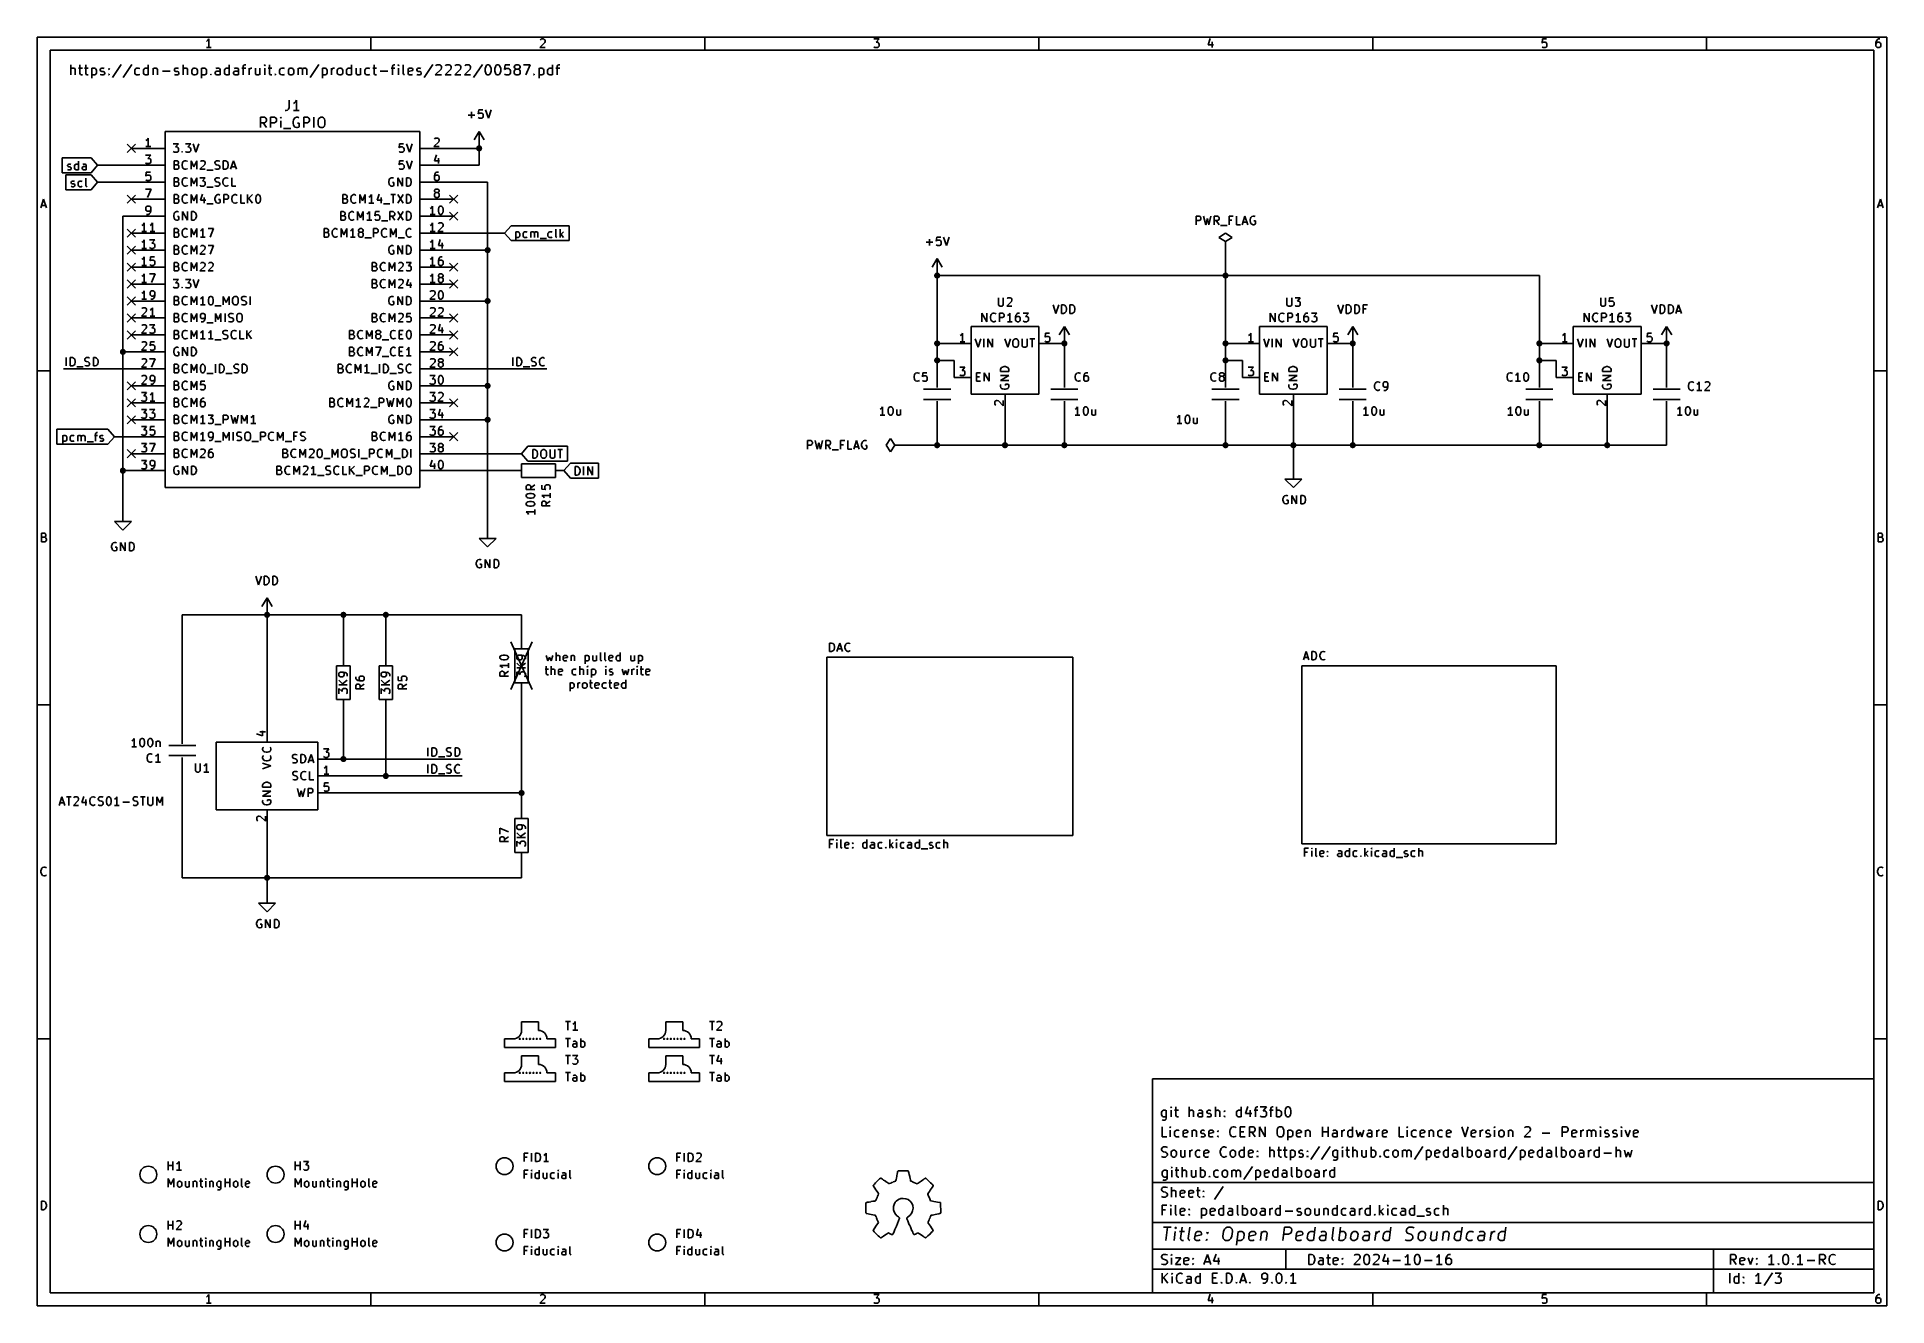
# Model space of a CAD drawing. Extents: x 0.4 to 11.3, y -7.9 to -0.4.
import ezdxf

# ---------------------------------------------------------------- set-up
doc = ezdxf.new("R2010")
doc.units = 0
doc.header["$MEASUREMENT"] = 0
for name, color, linetype in [('BLUE2', 5, 'CONTINUOUS'), ('BLUE3', 171, 'CONTINUOUS'), ('BROWN2', 54, 'CONTINUOUS'), ('CYAN2', 4, 'CONTINUOUS'), ('GRAY1', 251, 'CONTINUOUS'), ('GRAY3', 9, 'CONTINUOUS'), ('GREEN3', 91, 'CONTINUOUS'), ('LORANGE', 41, 'CONTINUOUS'), ('LYELLOW', 51, 'CONTINUOUS'), ('MAGENTA2', 6, 'CONTINUOUS'), ('RED2', 1, 'CONTINUOUS'), ('RED3', 11, 'CONTINUOUS')]:
    doc.layers.add(name, color=color, linetype=linetype)

msp = doc.modelspace()

# ---------------------------------------------------------------- linework, layer by layer
at = {"layer": 'BLUE2', "linetype": 'CONTINUOUS'}
for p, q in [((0.926, -1.026), (0.974, -1.074)), ((0.974, -1.026), (0.926, -1.074)), ((0.926, -1.326), (0.974, -1.374)), ((0.974, -1.326), (0.926, -1.374)), ((2.826, -1.326), (2.874, -1.374)), ((2.874, -1.326), (2.826, -1.374)), ((0.926, -1.526), (0.974, -1.574)), ((0.974, -1.526), (0.926, -1.574)), ((2.826, -1.426), (2.874, -1.474)), ((2.874, -1.426), (2.826, -1.474)), ((0.926, -1.626), (0.974, -1.674)), ((0.974, -1.626), (0.926, -1.674)), ((0.926, -1.726), (0.974, -1.774)), ((0.974, -1.726), (0.926, -1.774)), ((2.826, -1.726), (2.874, -1.774)), ((2.874, -1.726), (2.826, -1.774)), ((0.926, -1.826), (0.974, -1.874)), ((0.974, -1.826), (0.926, -1.874)), ((2.826, -1.826), (2.874, -1.874)), ((2.874, -1.826), (2.826, -1.874)), ((0.926, -1.926), (0.974, -1.974)), ((0.974, -1.926), (0.926, -1.974)), ((0.926, -2.026), (0.974, -2.074)), ((0.974, -2.026), (0.926, -2.074)), ((2.826, -2.026), (2.874, -2.074)), ((2.874, -2.026), (2.826, -2.074)), ((0.926, -2.126), (0.974, -2.174)), ((0.974, -2.126), (0.926, -2.174)), ((2.826, -2.126), (2.874, -2.174)), ((2.874, -2.126), (2.826, -2.174)), ((2.826, -2.226), (2.874, -2.274)), ((2.874, -2.226), (2.826, -2.274)), ((0.926, -2.426), (0.974, -2.474)), ((0.974, -2.426), (0.926, -2.474)), ((0.926, -2.526), (0.974, -2.574)), ((0.974, -2.526), (0.926, -2.574)), ((2.826, -2.526), (2.874, -2.574)), ((2.874, -2.526), (2.826, -2.574)), ((0.926, -2.626), (0.974, -2.674)), ((0.974, -2.626), (0.926, -2.674)), ((2.826, -2.726), (2.874, -2.774)), ((2.874, -2.726), (2.826, -2.774)), ((0.926, -2.826), (0.974, -2.874)), ((0.974, -2.826), (0.926, -2.874))]:
    msp.add_line(p, q, dxfattribs=at)
at = {"layer": 'BLUE3', "linetype": 'CONTINUOUS'}
for p, q in [((3.454, -4.072), (3.454, -4.022)), ((3.715, -4.065), (3.715, -4.022)), ((3.742, -4.065), (3.742, -4.022)), ((3.832, -4.072), (3.832, -4.022)), ((3.389, -4.12), (3.408, -4.12)), ((3.396, -4.039), (3.406, -4.072)), ((3.396, -4.103), (3.396, -4.146)), ((3.406, -4.072), (3.415, -4.049)), ((3.415, -4.049), (3.425, -4.072)), ((3.425, -4.072), (3.435, -4.039)), ((3.425, -4.153), (3.425, -4.103)), ((3.427, -4.122), (3.425, -4.124)), ((3.432, -4.12), (3.427, -4.122)), ((3.439, -4.12), (3.432, -4.12)), ((3.444, -4.122), (3.439, -4.12)), ((3.446, -4.127), (3.444, -4.122)), ((3.446, -4.153), (3.446, -4.127)), ((3.456, -4.042), (3.454, -4.044)), ((3.461, -4.039), (3.456, -4.042)), ((3.468, -4.039), (3.461, -4.039)), ((3.473, -4.042), (3.468, -4.039)), ((3.468, -4.127), (3.47, -4.122)), ((3.468, -4.146), (3.468, -4.127)), ((3.492, -4.132), (3.468, -4.136)), ((3.47, -4.122), (3.475, -4.12)), ((3.475, -4.046), (3.473, -4.042)), ((3.475, -4.072), (3.475, -4.046)), ((3.475, -4.12), (3.485, -4.12)), ((3.485, -4.12), (3.489, -4.122)), ((3.489, -4.122), (3.492, -4.127)), ((3.492, -4.127), (3.492, -4.132)), ((3.496, -4.046), (3.499, -4.042)), ((3.496, -4.065), (3.496, -4.046)), ((3.52, -4.051), (3.496, -4.056)), ((3.499, -4.07), (3.496, -4.065)), ((3.499, -4.042), (3.504, -4.039)), ((3.504, -4.072), (3.499, -4.07)), ((3.504, -4.039), (3.513, -4.039)), ((3.513, -4.072), (3.504, -4.072)), ((3.513, -4.039), (3.518, -4.042)), ((3.518, -4.07), (3.513, -4.072)), ((3.518, -4.042), (3.52, -4.046)), ((3.52, -4.046), (3.52, -4.051)), ((3.542, -4.039), (3.542, -4.072)), ((3.542, -4.044), (3.544, -4.042)), ((3.544, -4.042), (3.549, -4.039)), ((3.549, -4.039), (3.556, -4.039)), ((3.549, -4.129), (3.551, -4.124)), ((3.549, -4.143), (3.549, -4.129)), ((3.551, -4.148), (3.549, -4.143)), ((3.551, -4.124), (3.554, -4.122)), ((3.554, -4.122), (3.558, -4.12)), ((3.556, -4.039), (3.561, -4.042)), ((3.558, -4.12), (3.568, -4.12)), ((3.561, -4.042), (3.563, -4.046)), ((3.563, -4.046), (3.563, -4.072)), ((3.568, -4.12), (3.573, -4.122)), ((3.594, -4.153), (3.594, -4.103)), ((3.596, -4.122), (3.594, -4.124)), ((3.601, -4.12), (3.596, -4.122)), ((3.608, -4.12), (3.601, -4.12)), ((3.613, -4.122), (3.608, -4.12)), ((3.615, -4.127), (3.613, -4.122)), ((3.615, -4.153), (3.615, -4.127)), ((3.625, -4.039), (3.625, -4.089)), ((3.625, -4.042), (3.63, -4.039)), ((3.63, -4.072), (3.625, -4.07)), ((3.63, -4.039), (3.639, -4.039)), ((3.639, -4.072), (3.63, -4.072)), ((3.639, -4.103), (3.637, -4.105)), ((3.637, -4.105), (3.639, -4.108)), ((3.639, -4.039), (3.644, -4.042)), ((3.644, -4.07), (3.639, -4.072)), ((3.642, -4.105), (3.639, -4.103)), ((3.639, -4.103), (3.639, -4.108)), ((3.639, -4.108), (3.642, -4.105)), ((3.639, -4.153), (3.639, -4.12)), ((3.644, -4.042), (3.646, -4.044)), ((3.646, -4.068), (3.644, -4.07)), ((3.646, -4.044), (3.649, -4.049)), ((3.649, -4.063), (3.646, -4.068)), ((3.649, -4.049), (3.649, -4.063)), ((3.663, -4.12), (3.663, -4.17)), ((3.663, -4.122), (3.668, -4.12)), ((3.668, -4.12), (3.677, -4.12)), ((3.67, -4.039), (3.67, -4.065)), ((3.67, -4.065), (3.673, -4.07)), ((3.673, -4.07), (3.677, -4.072)), ((3.677, -4.072), (3.685, -4.072)), ((3.677, -4.12), (3.682, -4.122)), ((3.682, -4.122), (3.685, -4.124)), ((3.685, -4.072), (3.689, -4.07)), ((3.685, -4.124), (3.687, -4.129)), ((3.687, -4.143), (3.685, -4.148)), ((3.687, -4.129), (3.687, -4.143)), ((3.689, -4.07), (3.692, -4.068)), ((3.692, -4.039), (3.692, -4.072)), ((3.718, -4.07), (3.715, -4.065)), ((3.723, -4.072), (3.718, -4.07)), ((3.744, -4.07), (3.742, -4.065)), ((3.749, -4.072), (3.744, -4.07)), ((3.746, -4.103), (3.744, -4.105)), ((3.744, -4.105), (3.746, -4.108)), ((3.749, -4.105), (3.746, -4.103)), ((3.746, -4.103), (3.746, -4.108)), ((3.746, -4.108), (3.749, -4.105)), ((3.746, -4.153), (3.746, -4.12)), ((3.765, -4.046), (3.768, -4.042)), ((3.765, -4.065), (3.765, -4.046)), ((3.789, -4.051), (3.765, -4.056)), ((3.768, -4.07), (3.765, -4.065)), ((3.768, -4.042), (3.773, -4.039)), ((3.773, -4.072), (3.768, -4.07)), ((3.768, -4.127), (3.77, -4.122)), ((3.768, -4.129), (3.768, -4.127)), ((3.77, -4.134), (3.768, -4.129)), ((3.77, -4.122), (3.775, -4.12)), ((3.775, -4.136), (3.77, -4.134)), ((3.773, -4.039), (3.782, -4.039)), ((3.782, -4.072), (3.773, -4.072)), ((3.775, -4.12), (3.782, -4.12)), ((3.782, -4.136), (3.775, -4.136)), ((3.782, -4.039), (3.787, -4.042)), ((3.787, -4.07), (3.782, -4.072)), ((3.782, -4.12), (3.787, -4.122)), ((3.787, -4.139), (3.782, -4.136)), ((3.787, -4.042), (3.789, -4.046)), ((3.789, -4.143), (3.787, -4.139)), ((3.789, -4.046), (3.789, -4.051)), ((3.789, -4.146), (3.789, -4.143)), ((3.808, -4.049), (3.811, -4.044)), ((3.808, -4.063), (3.808, -4.049)), ((3.811, -4.068), (3.808, -4.063)), ((3.811, -4.044), (3.813, -4.042)), ((3.813, -4.07), (3.811, -4.068)), ((3.813, -4.042), (3.818, -4.039)), ((3.818, -4.072), (3.813, -4.07)), ((3.818, -4.039), (3.827, -4.039)), ((3.827, -4.072), (3.818, -4.072)), ((3.827, -4.039), (3.832, -4.042)), ((3.832, -4.07), (3.827, -4.072)), ((3.844, -4.12), (3.854, -4.153)), ((3.854, -4.153), (3.863, -4.129)), ((3.863, -4.129), (3.873, -4.153)), ((3.873, -4.153), (3.882, -4.12)), ((3.894, -4.039), (3.894, -4.065)), ((3.894, -4.065), (3.896, -4.07)), ((3.896, -4.07), (3.901, -4.072)), ((3.901, -4.072), (3.908, -4.072)), ((3.901, -4.153), (3.901, -4.12)), ((3.901, -4.129), (3.904, -4.124)), ((3.904, -4.124), (3.906, -4.122)), ((3.906, -4.122), (3.911, -4.12)), ((3.908, -4.072), (3.913, -4.07)), ((3.911, -4.12), (3.915, -4.12)), ((3.913, -4.07), (3.915, -4.068)), ((3.915, -4.039), (3.915, -4.072)), ((3.932, -4.103), (3.93, -4.105)), ((3.93, -4.105), (3.932, -4.108)), ((3.935, -4.105), (3.932, -4.103)), ((3.932, -4.103), (3.932, -4.108)), ((3.932, -4.108), (3.935, -4.105)), ((3.932, -4.153), (3.932, -4.12)), ((3.939, -4.039), (3.939, -4.089)), ((3.939, -4.042), (3.944, -4.039)), ((3.944, -4.072), (3.939, -4.07)), ((3.944, -4.039), (3.954, -4.039)), ((3.954, -4.072), (3.944, -4.072)), ((3.949, -4.12), (3.968, -4.12)), ((3.954, -4.039), (3.958, -4.042)), ((3.958, -4.07), (3.954, -4.072)), ((3.956, -4.103), (3.956, -4.146)), ((3.958, -4.042), (3.961, -4.044)), ((3.961, -4.068), (3.958, -4.07)), ((3.961, -4.044), (3.963, -4.049)), ((3.963, -4.063), (3.961, -4.068)), ((3.963, -4.049), (3.963, -4.063)), ((3.982, -4.127), (3.985, -4.122)), ((3.982, -4.146), (3.982, -4.127)), ((4.006, -4.132), (3.982, -4.136)), ((3.985, -4.122), (3.989, -4.12)), ((3.989, -4.12), (3.999, -4.12)), ((3.999, -4.12), (4.004, -4.122)), ((4.004, -4.122), (4.006, -4.127)), ((4.006, -4.127), (4.006, -4.132)), ((3.396, -4.146), (3.399, -4.151)), ((3.399, -4.151), (3.404, -4.153)), ((3.404, -4.153), (3.408, -4.153)), ((3.47, -4.151), (3.468, -4.146)), ((3.475, -4.153), (3.47, -4.151)), ((3.485, -4.153), (3.475, -4.153)), ((3.489, -4.151), (3.485, -4.153)), ((3.536, -4.2), (3.536, -4.25)), ((3.536, -4.203), (3.54, -4.2)), ((3.54, -4.233), (3.536, -4.231)), ((3.54, -4.2), (3.55, -4.2)), ((3.55, -4.233), (3.54, -4.233)), ((3.55, -4.2), (3.555, -4.203)), ((3.555, -4.231), (3.55, -4.233)), ((3.554, -4.151), (3.551, -4.148)), ((3.558, -4.153), (3.554, -4.151)), ((3.555, -4.203), (3.557, -4.205)), ((3.557, -4.229), (3.555, -4.231)), ((3.557, -4.205), (3.56, -4.21)), ((3.56, -4.224), (3.557, -4.229)), ((3.568, -4.153), (3.558, -4.153)), ((3.56, -4.21), (3.56, -4.224)), ((3.573, -4.151), (3.568, -4.153)), ((3.581, -4.233), (3.581, -4.2)), ((3.581, -4.21), (3.583, -4.205)), ((3.583, -4.205), (3.586, -4.203)), ((3.586, -4.203), (3.59, -4.2)), ((3.59, -4.2), (3.595, -4.2)), ((3.61, -4.21), (3.612, -4.205)), ((3.61, -4.224), (3.61, -4.21)), ((3.612, -4.229), (3.61, -4.224)), ((3.612, -4.205), (3.614, -4.203)), ((3.614, -4.231), (3.612, -4.229)), ((3.614, -4.203), (3.619, -4.2)), ((3.619, -4.233), (3.614, -4.231)), ((3.619, -4.2), (3.626, -4.2)), ((3.626, -4.233), (3.619, -4.233)), ((3.626, -4.2), (3.631, -4.203)), ((3.631, -4.231), (3.626, -4.233)), ((3.631, -4.203), (3.633, -4.205)), ((3.633, -4.229), (3.631, -4.231)), ((3.633, -4.205), (3.636, -4.21)), ((3.636, -4.224), (3.633, -4.229)), ((3.636, -4.21), (3.636, -4.224)), ((3.65, -4.2), (3.669, -4.2)), ((3.657, -4.183), (3.657, -4.226)), ((3.657, -4.226), (3.66, -4.231)), ((3.66, -4.231), (3.664, -4.233)), ((3.668, -4.153), (3.663, -4.151)), ((3.664, -4.233), (3.669, -4.233)), ((3.677, -4.153), (3.668, -4.153)), ((3.682, -4.151), (3.677, -4.153)), ((3.685, -4.148), (3.682, -4.151)), ((3.683, -4.207), (3.686, -4.203)), ((3.683, -4.226), (3.683, -4.207)), ((3.707, -4.212), (3.683, -4.217)), ((3.686, -4.231), (3.683, -4.226)), ((3.686, -4.203), (3.69, -4.2)), ((3.69, -4.233), (3.686, -4.231)), ((3.69, -4.2), (3.7, -4.2)), ((3.7, -4.233), (3.69, -4.233)), ((3.7, -4.2), (3.705, -4.203)), ((3.705, -4.231), (3.7, -4.233)), ((3.705, -4.203), (3.707, -4.207)), ((3.707, -4.207), (3.707, -4.212)), ((3.726, -4.21), (3.729, -4.205)), ((3.726, -4.224), (3.726, -4.21)), ((3.729, -4.229), (3.726, -4.224)), ((3.729, -4.205), (3.731, -4.203)), ((3.731, -4.231), (3.729, -4.229)), ((3.731, -4.203), (3.736, -4.2)), ((3.736, -4.233), (3.731, -4.231)), ((3.736, -4.2), (3.745, -4.2)), ((3.745, -4.233), (3.736, -4.233)), ((3.745, -4.2), (3.75, -4.203)), ((3.75, -4.231), (3.745, -4.233)), ((3.764, -4.2), (3.783, -4.2)), ((3.768, -4.151), (3.773, -4.153)), ((3.771, -4.183), (3.771, -4.226)), ((3.771, -4.226), (3.774, -4.231)), ((3.773, -4.153), (3.782, -4.153)), ((3.774, -4.231), (3.779, -4.233)), ((3.779, -4.233), (3.783, -4.233)), ((3.782, -4.153), (3.787, -4.151)), ((3.787, -4.151), (3.789, -4.146)), ((3.798, -4.207), (3.8, -4.203)), ((3.798, -4.226), (3.798, -4.207)), ((3.821, -4.212), (3.798, -4.217)), ((3.8, -4.231), (3.798, -4.226)), ((3.8, -4.203), (3.805, -4.2)), ((3.805, -4.233), (3.8, -4.231)), ((3.805, -4.2), (3.814, -4.2)), ((3.814, -4.233), (3.805, -4.233)), ((3.814, -4.2), (3.819, -4.203)), ((3.819, -4.231), (3.814, -4.233)), ((3.819, -4.203), (3.821, -4.207)), ((3.821, -4.207), (3.821, -4.212)), ((3.84, -4.21), (3.843, -4.205)), ((3.84, -4.224), (3.84, -4.21)), ((3.843, -4.229), (3.84, -4.224)), ((3.843, -4.205), (3.845, -4.203)), ((3.845, -4.231), (3.843, -4.229)), ((3.845, -4.203), (3.85, -4.2)), ((3.85, -4.233), (3.845, -4.231)), ((3.85, -4.2), (3.86, -4.2)), ((3.86, -4.233), (3.85, -4.233)), ((3.86, -4.2), (3.864, -4.203)), ((3.864, -4.231), (3.86, -4.233)), ((3.864, -4.233), (3.864, -4.183)), ((3.956, -4.146), (3.958, -4.151)), ((3.958, -4.151), (3.963, -4.153)), ((3.963, -4.153), (3.968, -4.153)), ((3.985, -4.151), (3.982, -4.146)), ((3.989, -4.153), (3.985, -4.151)), ((3.999, -4.153), (3.989, -4.153)), ((4.004, -4.151), (3.999, -4.153))]:
    msp.add_line(p, q, dxfattribs=at)
at = {"layer": 'BROWN2', "linetype": 'CONTINUOUS'}
for p, q in [((5.066, -5.175), (5.066, -5.125)), ((5.066, -5.125), (5.09, -5.125)), ((5.109, -5.125), (5.106, -5.127)), ((5.111, -5.127), (5.109, -5.125)), ((5.109, -5.125), (5.109, -5.13)), ((5.133, -5.168), (5.133, -5.125)), ((5.285, -5.175), (5.285, -5.125)), ((5.421, -5.175), (5.421, -5.125)), ((5.461, -5.125), (5.459, -5.127)), ((5.464, -5.127), (5.461, -5.125)), ((5.461, -5.125), (5.461, -5.13)), ((5.595, -5.175), (5.595, -5.125)), ((5.74, -5.175), (5.74, -5.125)), ((5.083, -5.149), (5.066, -5.149)), ((5.106, -5.127), (5.109, -5.13)), ((5.109, -5.13), (5.111, -5.127)), ((5.109, -5.175), (5.109, -5.142)), ((5.135, -5.173), (5.133, -5.168)), ((5.14, -5.175), (5.135, -5.173)), ((5.156, -5.149), (5.159, -5.144)), ((5.156, -5.168), (5.156, -5.149)), ((5.18, -5.154), (5.156, -5.158)), ((5.159, -5.173), (5.156, -5.168)), ((5.159, -5.144), (5.164, -5.142)), ((5.164, -5.175), (5.159, -5.173)), ((5.164, -5.142), (5.173, -5.142)), ((5.173, -5.175), (5.164, -5.175)), ((5.173, -5.142), (5.178, -5.144)), ((5.178, -5.173), (5.173, -5.175)), ((5.178, -5.144), (5.18, -5.149)), ((5.18, -5.149), (5.18, -5.154)), ((5.199, -5.146), (5.202, -5.144)), ((5.202, -5.149), (5.199, -5.146)), ((5.199, -5.173), (5.202, -5.17)), ((5.202, -5.175), (5.199, -5.173)), ((5.202, -5.144), (5.204, -5.146)), ((5.202, -5.144), (5.202, -5.149)), ((5.204, -5.146), (5.202, -5.149)), ((5.202, -5.17), (5.204, -5.173)), ((5.202, -5.17), (5.202, -5.175)), ((5.204, -5.173), (5.202, -5.175)), ((5.261, -5.151), (5.264, -5.146)), ((5.261, -5.166), (5.261, -5.151)), ((5.264, -5.17), (5.261, -5.166)), ((5.264, -5.146), (5.266, -5.144)), ((5.266, -5.173), (5.264, -5.17)), ((5.266, -5.144), (5.271, -5.142)), ((5.271, -5.175), (5.266, -5.173)), ((5.271, -5.142), (5.28, -5.142)), ((5.28, -5.175), (5.271, -5.175)), ((5.28, -5.142), (5.285, -5.144)), ((5.285, -5.173), (5.28, -5.175)), ((5.306, -5.163), (5.309, -5.158)), ((5.306, -5.168), (5.306, -5.163)), ((5.309, -5.173), (5.306, -5.168)), ((5.314, -5.142), (5.309, -5.144)), ((5.309, -5.158), (5.314, -5.156)), ((5.314, -5.175), (5.309, -5.173)), ((5.323, -5.142), (5.314, -5.142)), ((5.314, -5.156), (5.326, -5.156)), ((5.326, -5.175), (5.314, -5.175)), ((5.328, -5.144), (5.323, -5.142)), ((5.326, -5.156), (5.33, -5.154)), ((5.33, -5.173), (5.326, -5.175)), ((5.33, -5.149), (5.328, -5.144)), ((5.33, -5.175), (5.33, -5.149)), ((5.352, -5.151), (5.354, -5.146)), ((5.352, -5.166), (5.352, -5.151)), ((5.354, -5.17), (5.352, -5.166)), ((5.354, -5.146), (5.356, -5.144)), ((5.356, -5.173), (5.354, -5.17)), ((5.356, -5.144), (5.361, -5.142)), ((5.361, -5.175), (5.356, -5.173)), ((5.361, -5.142), (5.371, -5.142)), ((5.371, -5.175), (5.361, -5.175)), ((5.371, -5.142), (5.376, -5.144)), ((5.376, -5.173), (5.371, -5.175)), ((5.395, -5.173), (5.397, -5.17)), ((5.397, -5.175), (5.395, -5.173)), ((5.397, -5.17), (5.399, -5.173)), ((5.397, -5.17), (5.397, -5.175)), ((5.399, -5.173), (5.397, -5.175)), ((5.44, -5.142), (5.421, -5.161)), ((5.426, -5.156), (5.44, -5.175)), ((5.459, -5.127), (5.461, -5.13)), ((5.461, -5.13), (5.464, -5.127)), ((5.461, -5.175), (5.461, -5.142)), ((5.483, -5.151), (5.485, -5.146)), ((5.483, -5.166), (5.483, -5.151)), ((5.485, -5.17), (5.483, -5.166)), ((5.485, -5.146), (5.487, -5.144)), ((5.487, -5.173), (5.485, -5.17)), ((5.487, -5.144), (5.492, -5.142)), ((5.492, -5.175), (5.487, -5.173)), ((5.492, -5.142), (5.502, -5.142)), ((5.502, -5.175), (5.492, -5.175)), ((5.502, -5.142), (5.506, -5.144)), ((5.506, -5.173), (5.502, -5.175)), ((5.526, -5.163), (5.528, -5.158)), ((5.526, -5.168), (5.526, -5.163)), ((5.528, -5.173), (5.526, -5.168)), ((5.533, -5.142), (5.528, -5.144)), ((5.528, -5.158), (5.533, -5.156)), ((5.533, -5.175), (5.528, -5.173)), ((5.542, -5.142), (5.533, -5.142)), ((5.533, -5.156), (5.545, -5.156)), ((5.545, -5.175), (5.533, -5.175)), ((5.547, -5.144), (5.542, -5.142)), ((5.545, -5.156), (5.549, -5.154)), ((5.549, -5.173), (5.545, -5.175)), ((5.549, -5.149), (5.547, -5.144)), ((5.549, -5.175), (5.549, -5.149)), ((5.571, -5.151), (5.573, -5.146)), ((5.571, -5.166), (5.571, -5.151)), ((5.573, -5.17), (5.571, -5.166)), ((5.573, -5.146), (5.576, -5.144)), ((5.576, -5.173), (5.573, -5.17)), ((5.576, -5.144), (5.58, -5.142)), ((5.58, -5.175), (5.576, -5.173)), ((5.58, -5.142), (5.59, -5.142)), ((5.59, -5.175), (5.58, -5.175)), ((5.59, -5.142), (5.595, -5.144)), ((5.595, -5.173), (5.59, -5.175)), ((5.606, -5.18), (5.645, -5.18)), ((5.654, -5.149), (5.656, -5.144)), ((5.654, -5.151), (5.654, -5.149)), ((5.656, -5.156), (5.654, -5.151)), ((5.654, -5.173), (5.659, -5.175)), ((5.656, -5.144), (5.661, -5.142)), ((5.661, -5.158), (5.656, -5.156)), ((5.659, -5.175), (5.668, -5.175)), ((5.661, -5.142), (5.668, -5.142)), ((5.668, -5.158), (5.661, -5.158)), ((5.668, -5.142), (5.673, -5.144)), ((5.673, -5.161), (5.668, -5.158)), ((5.668, -5.175), (5.673, -5.173)), ((5.676, -5.166), (5.673, -5.161)), ((5.673, -5.173), (5.676, -5.168)), ((5.676, -5.168), (5.676, -5.166)), ((5.695, -5.151), (5.697, -5.146)), ((5.695, -5.166), (5.695, -5.151)), ((5.697, -5.17), (5.695, -5.166)), ((5.697, -5.146), (5.699, -5.144)), ((5.699, -5.173), (5.697, -5.17)), ((5.699, -5.144), (5.704, -5.142)), ((5.704, -5.175), (5.699, -5.173)), ((5.704, -5.142), (5.714, -5.142)), ((5.714, -5.175), (5.704, -5.175)), ((5.714, -5.142), (5.718, -5.144)), ((5.718, -5.173), (5.714, -5.175)), ((5.742, -5.144), (5.74, -5.146)), ((5.747, -5.142), (5.742, -5.144)), ((5.754, -5.142), (5.747, -5.142)), ((5.759, -5.144), (5.754, -5.142)), ((5.761, -5.149), (5.759, -5.144)), ((5.761, -5.175), (5.761, -5.149)), ((7.866, -5.225), (7.866, -5.175)), ((7.866, -5.175), (7.89, -5.175)), ((7.883, -5.199), (7.866, -5.199)), ((7.909, -5.175), (7.906, -5.177)), ((7.906, -5.177), (7.909, -5.18)), ((7.911, -5.177), (7.909, -5.175)), ((7.909, -5.175), (7.909, -5.18)), ((7.909, -5.18), (7.911, -5.177)), ((7.909, -5.225), (7.909, -5.192)), ((7.933, -5.218), (7.933, -5.175)), ((7.935, -5.223), (7.933, -5.218)), ((7.94, -5.225), (7.935, -5.223)), ((7.956, -5.199), (7.959, -5.194)), ((7.956, -5.218), (7.956, -5.199)), ((7.98, -5.204), (7.956, -5.208)), ((7.959, -5.223), (7.956, -5.218)), ((7.959, -5.194), (7.964, -5.192)), ((7.964, -5.225), (7.959, -5.223)), ((7.964, -5.192), (7.973, -5.192)), ((7.973, -5.225), (7.964, -5.225)), ((7.973, -5.192), (7.978, -5.194)), ((7.978, -5.223), (7.973, -5.225)), ((7.978, -5.194), (7.98, -5.199)), ((7.98, -5.199), (7.98, -5.204)), ((7.999, -5.196), (8.002, -5.194)), ((8.002, -5.199), (7.999, -5.196)), ((7.999, -5.223), (8.002, -5.22)), ((8.002, -5.225), (7.999, -5.223)), ((8.002, -5.194), (8.004, -5.196)), ((8.002, -5.194), (8.002, -5.199)), ((8.004, -5.196), (8.002, -5.199)), ((8.002, -5.22), (8.004, -5.223)), ((8.002, -5.22), (8.002, -5.225)), ((8.004, -5.223), (8.002, -5.225)), ((8.061, -5.213), (8.064, -5.208)), ((8.061, -5.218), (8.061, -5.213)), ((8.064, -5.223), (8.061, -5.218)), ((8.068, -5.192), (8.064, -5.194)), ((8.064, -5.208), (8.068, -5.206)), ((8.068, -5.225), (8.064, -5.223)), ((8.078, -5.192), (8.068, -5.192)), ((8.068, -5.206), (8.08, -5.206)), ((8.08, -5.225), (8.068, -5.225)), ((8.083, -5.194), (8.078, -5.192)), ((8.08, -5.206), (8.085, -5.204)), ((8.085, -5.223), (8.08, -5.225)), ((8.085, -5.199), (8.083, -5.194)), ((8.085, -5.225), (8.085, -5.199)), ((8.106, -5.201), (8.109, -5.196)), ((8.106, -5.216), (8.106, -5.201)), ((8.109, -5.22), (8.106, -5.216)), ((8.109, -5.196), (8.111, -5.194)), ((8.111, -5.223), (8.109, -5.22)), ((8.111, -5.194), (8.116, -5.192)), ((8.116, -5.225), (8.111, -5.223)), ((8.116, -5.192), (8.126, -5.192)), ((8.126, -5.225), (8.116, -5.225)), ((8.126, -5.192), (8.13, -5.194)), ((8.13, -5.223), (8.126, -5.225)), ((8.13, -5.225), (8.13, -5.175)), ((8.152, -5.201), (8.154, -5.196)), ((8.152, -5.216), (8.152, -5.201)), ((8.154, -5.22), (8.152, -5.216)), ((8.154, -5.196), (8.156, -5.194)), ((8.156, -5.223), (8.154, -5.22)), ((8.156, -5.194), (8.161, -5.192)), ((8.161, -5.225), (8.156, -5.223)), ((8.161, -5.192), (8.171, -5.192)), ((8.171, -5.225), (8.161, -5.225)), ((8.171, -5.192), (8.176, -5.194)), ((8.176, -5.223), (8.171, -5.225)), ((8.195, -5.223), (8.197, -5.22)), ((8.197, -5.225), (8.195, -5.223)), ((8.197, -5.22), (8.199, -5.223)), ((8.197, -5.22), (8.197, -5.225)), ((8.199, -5.223), (8.197, -5.225)), ((8.221, -5.225), (8.221, -5.175)), ((8.24, -5.192), (8.221, -5.211)), ((8.226, -5.206), (8.24, -5.225)), ((8.261, -5.175), (8.259, -5.177)), ((8.259, -5.177), (8.261, -5.18)), ((8.264, -5.177), (8.261, -5.175)), ((8.261, -5.175), (8.261, -5.18)), ((8.261, -5.18), (8.264, -5.177)), ((8.261, -5.225), (8.261, -5.192)), ((8.283, -5.201), (8.285, -5.196)), ((8.283, -5.216), (8.283, -5.201)), ((8.285, -5.22), (8.283, -5.216)), ((8.285, -5.196), (8.287, -5.194)), ((8.287, -5.223), (8.285, -5.22)), ((8.287, -5.194), (8.292, -5.192)), ((8.292, -5.225), (8.287, -5.223)), ((8.292, -5.192), (8.302, -5.192)), ((8.302, -5.225), (8.292, -5.225)), ((8.302, -5.192), (8.306, -5.194)), ((8.306, -5.223), (8.302, -5.225)), ((8.326, -5.213), (8.328, -5.208)), ((8.326, -5.218), (8.326, -5.213)), ((8.328, -5.223), (8.326, -5.218)), ((8.333, -5.192), (8.328, -5.194)), ((8.328, -5.208), (8.333, -5.206)), ((8.333, -5.225), (8.328, -5.223)), ((8.342, -5.192), (8.333, -5.192)), ((8.333, -5.206), (8.345, -5.206)), ((8.345, -5.225), (8.333, -5.225)), ((8.347, -5.194), (8.342, -5.192)), ((8.345, -5.206), (8.349, -5.204)), ((8.349, -5.223), (8.345, -5.225)), ((8.349, -5.199), (8.347, -5.194)), ((8.349, -5.225), (8.349, -5.199)), ((8.371, -5.201), (8.373, -5.196)), ((8.371, -5.216), (8.371, -5.201)), ((8.373, -5.22), (8.371, -5.216)), ((8.373, -5.196), (8.376, -5.194)), ((8.376, -5.223), (8.373, -5.22)), ((8.376, -5.194), (8.38, -5.192)), ((8.38, -5.225), (8.376, -5.223)), ((8.38, -5.192), (8.39, -5.192)), ((8.39, -5.225), (8.38, -5.225)), ((8.39, -5.192), (8.395, -5.194)), ((8.395, -5.223), (8.39, -5.225)), ((8.395, -5.225), (8.395, -5.175)), ((8.406, -5.23), (8.445, -5.23)), ((8.454, -5.199), (8.456, -5.194)), ((8.454, -5.201), (8.454, -5.199)), ((8.456, -5.206), (8.454, -5.201)), ((8.454, -5.223), (8.459, -5.225)), ((8.456, -5.194), (8.461, -5.192)), ((8.461, -5.208), (8.456, -5.206)), ((8.459, -5.225), (8.468, -5.225)), ((8.461, -5.192), (8.468, -5.192)), ((8.468, -5.208), (8.461, -5.208)), ((8.468, -5.192), (8.473, -5.194)), ((8.473, -5.211), (8.468, -5.208)), ((8.468, -5.225), (8.473, -5.223)), ((8.476, -5.216), (8.473, -5.211)), ((8.473, -5.223), (8.476, -5.218)), ((8.476, -5.218), (8.476, -5.216)), ((8.495, -5.201), (8.497, -5.196)), ((8.495, -5.216), (8.495, -5.201)), ((8.497, -5.22), (8.495, -5.216)), ((8.497, -5.196), (8.499, -5.194)), ((8.499, -5.223), (8.497, -5.22)), ((8.499, -5.194), (8.504, -5.192)), ((8.504, -5.225), (8.499, -5.223)), ((8.504, -5.192), (8.514, -5.192)), ((8.514, -5.225), (8.504, -5.225)), ((8.514, -5.192), (8.518, -5.194)), ((8.518, -5.223), (8.514, -5.225)), ((8.54, -5.225), (8.54, -5.175)), ((8.542, -5.194), (8.54, -5.196)), ((8.547, -5.192), (8.542, -5.194)), ((8.554, -5.192), (8.547, -5.192)), ((8.559, -5.194), (8.554, -5.192)), ((8.561, -5.199), (8.559, -5.194)), ((8.561, -5.225), (8.561, -5.199))]:
    msp.add_line(p, q, dxfattribs=at)
at = {"layer": 'CYAN2', "linetype": 'CONTINUOUS'}
for p, q in [((1.711, -0.927), (1.711, -0.867)), ((1.711, -0.867), (1.734, -0.867)), ((1.711, -0.927), (1.711, -0.867)), ((1.711, -0.867), (1.734, -0.867)), ((1.734, -0.867), (1.74, -0.87)), ((1.734, -0.867), (1.74, -0.87)), ((1.74, -0.87), (1.743, -0.873)), ((1.74, -0.87), (1.743, -0.873)), ((1.771, -0.927), (1.771, -0.867)), ((1.771, -0.867), (1.794, -0.867)), ((1.771, -0.927), (1.771, -0.867)), ((1.771, -0.867), (1.794, -0.867)), ((1.794, -0.867), (1.8, -0.87)), ((1.794, -0.867), (1.8, -0.87)), ((1.8, -0.87), (1.803, -0.873)), ((1.8, -0.87), (1.803, -0.873)), ((1.831, -0.867), (1.829, -0.87)), ((1.831, -0.867), (1.829, -0.87)), ((1.829, -0.87), (1.831, -0.873)), ((1.829, -0.87), (1.831, -0.873)), ((1.834, -0.87), (1.831, -0.867)), ((1.831, -0.867), (1.831, -0.873)), ((1.834, -0.87), (1.831, -0.867)), ((1.831, -0.867), (1.831, -0.873)), ((1.831, -0.873), (1.834, -0.87)), ((1.831, -0.873), (1.834, -0.87)), ((1.863, -0.827), (1.857, -0.827)), ((1.863, -0.827), (1.857, -0.827)), ((1.871, -0.825), (1.863, -0.827)), ((1.871, -0.825), (1.863, -0.827)), ((1.877, -0.819), (1.871, -0.825)), ((1.877, -0.819), (1.871, -0.825)), ((1.88, -0.81), (1.877, -0.819)), ((1.88, -0.81), (1.877, -0.819)), ((1.88, -0.767), (1.88, -0.81)), ((1.88, -0.767), (1.88, -0.81)), ((1.911, -0.782), (1.906, -0.785)), ((1.911, -0.782), (1.906, -0.785)), ((1.94, -0.827), (1.906, -0.827)), ((1.94, -0.827), (1.906, -0.827)), ((1.914, -0.87), (1.909, -0.876)), ((1.914, -0.87), (1.909, -0.876)), ((1.917, -0.776), (1.911, -0.782)), ((1.917, -0.776), (1.911, -0.782)), ((1.923, -0.867), (1.914, -0.87)), ((1.923, -0.867), (1.914, -0.87)), ((1.923, -0.767), (1.917, -0.776)), ((1.923, -0.767), (1.917, -0.776)), ((1.923, -0.827), (1.923, -0.767)), ((1.923, -0.827), (1.923, -0.767)), ((1.931, -0.867), (1.923, -0.867)), ((1.931, -0.867), (1.923, -0.867)), ((1.937, -0.87), (1.931, -0.867)), ((1.937, -0.87), (1.931, -0.867)), ((1.966, -0.927), (1.966, -0.867)), ((1.966, -0.867), (1.989, -0.867)), ((1.966, -0.927), (1.966, -0.867)), ((1.966, -0.867), (1.989, -0.867)), ((1.989, -0.867), (1.994, -0.87)), ((1.989, -0.867), (1.994, -0.87)), ((1.994, -0.87), (1.997, -0.873)), ((1.994, -0.87), (1.997, -0.873)), ((2.026, -0.927), (2.026, -0.867)), ((2.026, -0.927), (2.026, -0.867)), ((2.054, -0.876), (2.06, -0.87)), ((2.054, -0.876), (2.06, -0.87)), ((2.06, -0.87), (2.066, -0.867)), ((2.06, -0.87), (2.066, -0.867)), ((2.066, -0.867), (2.077, -0.867)), ((2.066, -0.867), (2.077, -0.867)), ((2.077, -0.867), (2.083, -0.87)), ((2.077, -0.867), (2.083, -0.87)), ((2.083, -0.87), (2.089, -0.876)), ((2.083, -0.87), (2.089, -0.876)), ((2.936, -0.854), (2.974, -0.854)), ((2.936, -0.854), (2.974, -0.854)), ((2.955, -0.873), (2.955, -0.835)), ((2.955, -0.873), (2.955, -0.835)), ((2.998, -0.823), (2.995, -0.847)), ((2.998, -0.823), (2.995, -0.847)), ((2.995, -0.847), (2.998, -0.844)), ((2.995, -0.847), (2.998, -0.844)), ((2.998, -0.87), (2.995, -0.868)), ((2.998, -0.87), (2.995, -0.868)), ((3.021, -0.823), (2.998, -0.823)), ((3.021, -0.823), (2.998, -0.823)), ((2.998, -0.844), (3.002, -0.842)), ((2.998, -0.844), (3.002, -0.842)), ((3.002, -0.873), (2.998, -0.87)), ((3.002, -0.873), (2.998, -0.87)), ((3.002, -0.842), (3.014, -0.842)), ((3.002, -0.842), (3.014, -0.842)), ((3.014, -0.842), (3.019, -0.844)), ((3.014, -0.842), (3.019, -0.844)), ((3.019, -0.87), (3.014, -0.873)), ((3.019, -0.87), (3.014, -0.873)), ((3.019, -0.844), (3.021, -0.847)), ((3.019, -0.844), (3.021, -0.847)), ((3.021, -0.868), (3.019, -0.87)), ((3.021, -0.868), (3.019, -0.87)), ((3.021, -0.847), (3.024, -0.851)), ((3.021, -0.847), (3.024, -0.851)), ((3.024, -0.863), (3.021, -0.868)), ((3.024, -0.863), (3.021, -0.868)), ((3.024, -0.851), (3.024, -0.863)), ((3.024, -0.851), (3.024, -0.863)), ((3.038, -0.823), (3.055, -0.873)), ((3.038, -0.823), (3.055, -0.873)), ((3.055, -0.873), (3.071, -0.823)), ((3.055, -0.873), (3.071, -0.823)), ((1.734, -0.899), (1.711, -0.899)), ((1.734, -0.899), (1.711, -0.899)), ((1.746, -0.927), (1.726, -0.899)), ((1.746, -0.927), (1.726, -0.899)), ((1.74, -0.896), (1.734, -0.899)), ((1.74, -0.896), (1.734, -0.899)), ((1.743, -0.893), (1.74, -0.896)), ((1.743, -0.893), (1.74, -0.896)), ((1.743, -0.873), (1.746, -0.879)), ((1.743, -0.873), (1.746, -0.879)), ((1.746, -0.887), (1.743, -0.893)), ((1.746, -0.887), (1.743, -0.893)), ((1.746, -0.879), (1.746, -0.887)), ((1.746, -0.879), (1.746, -0.887)), ((1.794, -0.899), (1.771, -0.899)), ((1.794, -0.899), (1.771, -0.899)), ((1.8, -0.896), (1.794, -0.899)), ((1.8, -0.896), (1.794, -0.899)), ((1.803, -0.893), (1.8, -0.896)), ((1.803, -0.893), (1.8, -0.896)), ((1.803, -0.873), (1.806, -0.879)), ((1.803, -0.873), (1.806, -0.879)), ((1.806, -0.887), (1.803, -0.893)), ((1.806, -0.887), (1.803, -0.893)), ((1.806, -0.879), (1.806, -0.887)), ((1.806, -0.879), (1.806, -0.887)), ((1.831, -0.927), (1.831, -0.887)), ((1.831, -0.927), (1.831, -0.887)), ((1.846, -0.933), (1.891, -0.933)), ((1.846, -0.933), (1.891, -0.933)), ((1.906, -0.882), (1.903, -0.893)), ((1.906, -0.882), (1.903, -0.893)), ((1.903, -0.893), (1.903, -0.902)), ((1.903, -0.893), (1.903, -0.902)), ((1.903, -0.902), (1.906, -0.913)), ((1.903, -0.902), (1.906, -0.913)), ((1.909, -0.876), (1.906, -0.882)), ((1.909, -0.876), (1.906, -0.882)), ((1.906, -0.913), (1.909, -0.919)), ((1.906, -0.913), (1.909, -0.919)), ((1.909, -0.919), (1.914, -0.925)), ((1.909, -0.919), (1.914, -0.925)), ((1.914, -0.925), (1.923, -0.927)), ((1.914, -0.925), (1.923, -0.927)), ((1.923, -0.927), (1.929, -0.927)), ((1.923, -0.927), (1.929, -0.927)), ((1.94, -0.902), (1.929, -0.902)), ((1.94, -0.902), (1.929, -0.902)), ((1.929, -0.927), (1.937, -0.925)), ((1.929, -0.927), (1.937, -0.925)), ((1.937, -0.925), (1.94, -0.922)), ((1.937, -0.925), (1.94, -0.922)), ((1.94, -0.922), (1.94, -0.902)), ((1.94, -0.922), (1.94, -0.902)), ((1.989, -0.899), (1.966, -0.899)), ((1.989, -0.899), (1.966, -0.899)), ((1.994, -0.896), (1.989, -0.899)), ((1.994, -0.896), (1.989, -0.899)), ((1.997, -0.893), (1.994, -0.896)), ((1.997, -0.893), (1.994, -0.896)), ((1.997, -0.873), (2, -0.879)), ((1.997, -0.873), (2, -0.879)), ((2, -0.887), (1.997, -0.893)), ((2, -0.887), (1.997, -0.893)), ((2, -0.879), (2, -0.887)), ((2, -0.879), (2, -0.887)), ((2.051, -0.887), (2.054, -0.876)), ((2.051, -0.887), (2.054, -0.876)), ((2.051, -0.907), (2.051, -0.887)), ((2.051, -0.907), (2.051, -0.887)), ((2.054, -0.919), (2.051, -0.907)), ((2.054, -0.919), (2.051, -0.907)), ((2.06, -0.925), (2.054, -0.919)), ((2.06, -0.925), (2.054, -0.919)), ((2.066, -0.927), (2.06, -0.925)), ((2.066, -0.927), (2.06, -0.925)), ((2.077, -0.927), (2.066, -0.927)), ((2.077, -0.927), (2.066, -0.927)), ((2.083, -0.925), (2.077, -0.927)), ((2.083, -0.925), (2.077, -0.927)), ((2.089, -0.919), (2.083, -0.925)), ((2.089, -0.919), (2.083, -0.925)), ((2.089, -0.876), (2.091, -0.887)), ((2.089, -0.876), (2.091, -0.887)), ((2.091, -0.907), (2.089, -0.919)), ((2.091, -0.907), (2.089, -0.919)), ((2.091, -0.887), (2.091, -0.907)), ((2.091, -0.887), (2.091, -0.907)), ((3.014, -0.873), (3.002, -0.873)), ((3.014, -0.873), (3.002, -0.873)), ((1.197, -1.023), (1.228, -1.023)), ((1.197, -1.023), (1.228, -1.023)), ((1.2, -1.071), (1.197, -1.068)), ((1.2, -1.071), (1.197, -1.068)), ((1.204, -1.073), (1.2, -1.071)), ((1.204, -1.073), (1.2, -1.071)), ((1.219, -1.073), (1.204, -1.073)), ((1.219, -1.073), (1.204, -1.073)), ((1.228, -1.023), (1.211, -1.042)), ((1.228, -1.023), (1.211, -1.042)), ((1.211, -1.042), (1.219, -1.042)), ((1.211, -1.042), (1.219, -1.042)), ((1.219, -1.042), (1.223, -1.045)), ((1.219, -1.042), (1.223, -1.045)), ((1.223, -1.071), (1.219, -1.073)), ((1.223, -1.071), (1.219, -1.073)), ((1.223, -1.045), (1.226, -1.047)), ((1.223, -1.045), (1.226, -1.047)), ((1.226, -1.068), (1.223, -1.071)), ((1.226, -1.068), (1.223, -1.071)), ((1.226, -1.047), (1.228, -1.052)), ((1.226, -1.047), (1.228, -1.052)), ((1.228, -1.064), (1.226, -1.068)), ((1.228, -1.064), (1.226, -1.068)), ((1.228, -1.052), (1.228, -1.064)), ((1.228, -1.052), (1.228, -1.064)), ((1.247, -1.071), (1.25, -1.068)), ((1.247, -1.071), (1.25, -1.068)), ((1.25, -1.073), (1.247, -1.071)), ((1.25, -1.073), (1.247, -1.071)), ((1.25, -1.068), (1.252, -1.071)), ((1.25, -1.068), (1.25, -1.073)), ((1.25, -1.068), (1.252, -1.071)), ((1.25, -1.068), (1.25, -1.073)), ((1.252, -1.071), (1.25, -1.073)), ((1.252, -1.071), (1.25, -1.073)), ((1.269, -1.023), (1.3, -1.023)), ((1.269, -1.023), (1.3, -1.023)), ((1.271, -1.071), (1.269, -1.068)), ((1.271, -1.071), (1.269, -1.068)), ((1.276, -1.073), (1.271, -1.071)), ((1.276, -1.073), (1.271, -1.071)), ((1.29, -1.073), (1.276, -1.073)), ((1.29, -1.073), (1.276, -1.073)), ((1.3, -1.023), (1.283, -1.042)), ((1.3, -1.023), (1.283, -1.042)), ((1.283, -1.042), (1.29, -1.042)), ((1.283, -1.042), (1.29, -1.042)), ((1.29, -1.042), (1.295, -1.045)), ((1.29, -1.042), (1.295, -1.045)), ((1.295, -1.071), (1.29, -1.073)), ((1.295, -1.071), (1.29, -1.073)), ((1.295, -1.045), (1.297, -1.047)), ((1.295, -1.045), (1.297, -1.047)), ((1.297, -1.068), (1.295, -1.071)), ((1.297, -1.068), (1.295, -1.071)), ((1.297, -1.047), (1.3, -1.052)), ((1.297, -1.047), (1.3, -1.052)), ((1.3, -1.064), (1.297, -1.068)), ((1.3, -1.064), (1.297, -1.068)), ((1.3, -1.052), (1.3, -1.064)), ((1.3, -1.052), (1.3, -1.064)), ((1.314, -1.023), (1.33, -1.073)), ((1.314, -1.023), (1.33, -1.073)), ((1.33, -1.073), (1.347, -1.023)), ((1.33, -1.073), (1.347, -1.023)), ((2.531, -1.023), (2.529, -1.047)), ((2.531, -1.023), (2.529, -1.047)), ((2.529, -1.047), (2.531, -1.045)), ((2.529, -1.047), (2.531, -1.045)), ((2.531, -1.071), (2.529, -1.068)), ((2.531, -1.071), (2.529, -1.068)), ((2.555, -1.023), (2.531, -1.023)), ((2.555, -1.023), (2.531, -1.023)), ((2.531, -1.045), (2.536, -1.042)), ((2.531, -1.045), (2.536, -1.042)), ((2.536, -1.073), (2.531, -1.071)), ((2.536, -1.073), (2.531, -1.071)), ((2.536, -1.042), (2.548, -1.042)), ((2.536, -1.042), (2.548, -1.042)), ((2.548, -1.073), (2.536, -1.073)), ((2.548, -1.073), (2.536, -1.073)), ((2.548, -1.042), (2.553, -1.045)), ((2.548, -1.042), (2.553, -1.045)), ((2.553, -1.071), (2.548, -1.073)), ((2.553, -1.071), (2.548, -1.073)), ((2.553, -1.045), (2.555, -1.047)), ((2.553, -1.045), (2.555, -1.047)), ((2.555, -1.068), (2.553, -1.071)), ((2.555, -1.068), (2.553, -1.071)), ((2.555, -1.047), (2.558, -1.052)), ((2.555, -1.047), (2.558, -1.052)), ((2.558, -1.064), (2.555, -1.068)), ((2.558, -1.064), (2.555, -1.068)), ((2.558, -1.052), (2.558, -1.064)), ((2.558, -1.052), (2.558, -1.064)), ((2.572, -1.023), (2.589, -1.073)), ((2.572, -1.023), (2.589, -1.073)), ((2.589, -1.073), (2.605, -1.023)), ((2.589, -1.073), (2.605, -1.023)), ((1.202, -1.173), (1.202, -1.123)), ((1.202, -1.123), (1.219, -1.123)), ((1.202, -1.173), (1.202, -1.123)), ((1.202, -1.123), (1.219, -1.123)), ((1.219, -1.147), (1.202, -1.147)), ((1.219, -1.147), (1.202, -1.147)), ((1.221, -1.173), (1.202, -1.173)), ((1.221, -1.173), (1.202, -1.173)), ((1.219, -1.123), (1.223, -1.126)), ((1.219, -1.123), (1.223, -1.126)), ((1.223, -1.145), (1.219, -1.147)), ((1.223, -1.145), (1.219, -1.147)), ((1.219, -1.147), (1.226, -1.149)), ((1.219, -1.147), (1.226, -1.149)), ((1.226, -1.171), (1.221, -1.173)), ((1.226, -1.171), (1.221, -1.173)), ((1.223, -1.126), (1.226, -1.128)), ((1.223, -1.126), (1.226, -1.128)), ((1.226, -1.142), (1.223, -1.145)), ((1.226, -1.142), (1.223, -1.145)), ((1.226, -1.128), (1.228, -1.133)), ((1.226, -1.128), (1.228, -1.133)), ((1.228, -1.137), (1.226, -1.142)), ((1.228, -1.137), (1.226, -1.142)), ((1.226, -1.149), (1.228, -1.152)), ((1.226, -1.149), (1.228, -1.152)), ((1.228, -1.168), (1.226, -1.171)), ((1.228, -1.168), (1.226, -1.171)), ((1.228, -1.133), (1.228, -1.137)), ((1.228, -1.133), (1.228, -1.137)), ((1.228, -1.152), (1.23, -1.156)), ((1.228, -1.152), (1.23, -1.156)), ((1.23, -1.164), (1.228, -1.168)), ((1.23, -1.164), (1.228, -1.168)), ((1.23, -1.156), (1.23, -1.164)), ((1.23, -1.156), (1.23, -1.164)), ((1.25, -1.145), (1.252, -1.135)), ((1.25, -1.145), (1.252, -1.135)), ((1.25, -1.152), (1.25, -1.145)), ((1.25, -1.152), (1.25, -1.145)), ((1.252, -1.161), (1.25, -1.152)), ((1.252, -1.161), (1.25, -1.152)), ((1.252, -1.135), (1.254, -1.13)), ((1.252, -1.135), (1.254, -1.13)), ((1.254, -1.166), (1.252, -1.161)), ((1.254, -1.166), (1.252, -1.161)), ((1.254, -1.13), (1.259, -1.126)), ((1.254, -1.13), (1.259, -1.126)), ((1.259, -1.171), (1.254, -1.166)), ((1.259, -1.171), (1.254, -1.166)), ((1.259, -1.126), (1.266, -1.123)), ((1.259, -1.126), (1.266, -1.123)), ((1.266, -1.173), (1.259, -1.171)), ((1.266, -1.173), (1.259, -1.171)), ((1.266, -1.123), (1.271, -1.123)), ((1.266, -1.123), (1.271, -1.123)), ((1.271, -1.173), (1.266, -1.173)), ((1.271, -1.173), (1.266, -1.173)), ((1.271, -1.123), (1.278, -1.126)), ((1.271, -1.123), (1.278, -1.126)), ((1.278, -1.171), (1.271, -1.173)), ((1.278, -1.171), (1.271, -1.173)), ((1.278, -1.126), (1.28, -1.128)), ((1.278, -1.126), (1.28, -1.128)), ((1.28, -1.168), (1.278, -1.171)), ((1.28, -1.168), (1.278, -1.171)), ((1.302, -1.173), (1.302, -1.123)), ((1.302, -1.123), (1.319, -1.159)), ((1.302, -1.173), (1.302, -1.123)), ((1.302, -1.123), (1.319, -1.159)), ((1.319, -1.159), (1.335, -1.123)), ((1.319, -1.159), (1.335, -1.123)), ((1.335, -1.123), (1.335, -1.173)), ((1.335, -1.123), (1.335, -1.173)), ((1.383, -1.145), (1.354, -1.173)), ((1.383, -1.145), (1.354, -1.173)), ((1.354, -1.173), (1.385, -1.173)), ((1.354, -1.173), (1.385, -1.173)), ((1.357, -1.128), (1.359, -1.126)), ((1.357, -1.128), (1.359, -1.126)), ((1.359, -1.126), (1.364, -1.123)), ((1.359, -1.126), (1.364, -1.123)), ((1.364, -1.123), (1.376, -1.123)), ((1.364, -1.123), (1.376, -1.123)), ((1.376, -1.123), (1.38, -1.126)), ((1.376, -1.123), (1.38, -1.126)), ((1.38, -1.126), (1.383, -1.128)), ((1.38, -1.126), (1.383, -1.128)), ((1.383, -1.128), (1.385, -1.133)), ((1.383, -1.128), (1.385, -1.133)), ((1.385, -1.137), (1.383, -1.145)), ((1.385, -1.137), (1.383, -1.145)), ((1.385, -1.133), (1.385, -1.137)), ((1.385, -1.133), (1.385, -1.137)), ((1.395, -1.178), (1.433, -1.178)), ((1.395, -1.178), (1.433, -1.178)), ((1.442, -1.133), (1.445, -1.128)), ((1.442, -1.133), (1.445, -1.128)), ((1.442, -1.137), (1.442, -1.133)), ((1.442, -1.137), (1.442, -1.133)), ((1.445, -1.142), (1.442, -1.137)), ((1.445, -1.142), (1.442, -1.137)), ((1.442, -1.171), (1.45, -1.173)), ((1.442, -1.171), (1.45, -1.173)), ((1.445, -1.128), (1.447, -1.126)), ((1.445, -1.128), (1.447, -1.126)), ((1.447, -1.145), (1.445, -1.142)), ((1.447, -1.145), (1.445, -1.142)), ((1.447, -1.126), (1.452, -1.123)), ((1.447, -1.126), (1.452, -1.123)), ((1.452, -1.147), (1.447, -1.145)), ((1.452, -1.147), (1.447, -1.145)), ((1.45, -1.173), (1.461, -1.173)), ((1.45, -1.173), (1.461, -1.173)), ((1.452, -1.123), (1.464, -1.123)), ((1.452, -1.123), (1.464, -1.123)), ((1.461, -1.149), (1.452, -1.147)), ((1.461, -1.149), (1.452, -1.147)), ((1.466, -1.152), (1.461, -1.149)), ((1.466, -1.152), (1.461, -1.149)), ((1.461, -1.173), (1.466, -1.171)), ((1.461, -1.173), (1.466, -1.171)), ((1.464, -1.123), (1.471, -1.126)), ((1.464, -1.123), (1.471, -1.126)), ((1.469, -1.154), (1.466, -1.152)), ((1.469, -1.154), (1.466, -1.152)), ((1.466, -1.171), (1.469, -1.168)), ((1.466, -1.171), (1.469, -1.168)), ((1.471, -1.159), (1.469, -1.154)), ((1.471, -1.159), (1.469, -1.154)), ((1.469, -1.168), (1.471, -1.164)), ((1.469, -1.168), (1.471, -1.164)), ((1.471, -1.164), (1.471, -1.159)), ((1.471, -1.164), (1.471, -1.159)), ((1.492, -1.173), (1.492, -1.123)), ((1.492, -1.123), (1.504, -1.123)), ((1.492, -1.173), (1.492, -1.123)), ((1.492, -1.123), (1.504, -1.123)), ((1.504, -1.173), (1.492, -1.173)), ((1.504, -1.173), (1.492, -1.173)), ((1.504, -1.123), (1.511, -1.126)), ((1.504, -1.123), (1.511, -1.126)), ((1.511, -1.171), (1.504, -1.173)), ((1.511, -1.171), (1.504, -1.173)), ((1.511, -1.126), (1.516, -1.13)), ((1.511, -1.126), (1.516, -1.13)), ((1.516, -1.166), (1.511, -1.171)), ((1.516, -1.166), (1.511, -1.171)), ((1.516, -1.13), (1.519, -1.135)), ((1.516, -1.13), (1.519, -1.135)), ((1.519, -1.161), (1.516, -1.166)), ((1.519, -1.161), (1.516, -1.166)), ((1.519, -1.135), (1.521, -1.145)), ((1.519, -1.135), (1.521, -1.145)), ((1.521, -1.152), (1.519, -1.161)), ((1.521, -1.152), (1.519, -1.161)), ((1.521, -1.145), (1.521, -1.152)), ((1.521, -1.145), (1.521, -1.152)), ((1.535, -1.173), (1.552, -1.123)), ((1.535, -1.173), (1.552, -1.123)), ((1.54, -1.159), (1.564, -1.159)), ((1.54, -1.159), (1.564, -1.159)), ((1.552, -1.123), (1.569, -1.173)), ((1.552, -1.123), (1.569, -1.173)), ((2.531, -1.123), (2.529, -1.147)), ((2.531, -1.123), (2.529, -1.147)), ((2.529, -1.147), (2.531, -1.145)), ((2.529, -1.147), (2.531, -1.145)), ((2.531, -1.171), (2.529, -1.168)), ((2.531, -1.171), (2.529, -1.168)), ((2.555, -1.123), (2.531, -1.123)), ((2.555, -1.123), (2.531, -1.123)), ((2.531, -1.145), (2.536, -1.142)), ((2.531, -1.145), (2.536, -1.142)), ((2.536, -1.173), (2.531, -1.171)), ((2.536, -1.173), (2.531, -1.171)), ((2.536, -1.142), (2.548, -1.142)), ((2.536, -1.142), (2.548, -1.142)), ((2.548, -1.173), (2.536, -1.173)), ((2.548, -1.173), (2.536, -1.173)), ((2.548, -1.142), (2.553, -1.145)), ((2.548, -1.142), (2.553, -1.145)), ((2.553, -1.171), (2.548, -1.173)), ((2.553, -1.171), (2.548, -1.173)), ((2.553, -1.145), (2.555, -1.147)), ((2.553, -1.145), (2.555, -1.147)), ((2.555, -1.168), (2.553, -1.171)), ((2.555, -1.168), (2.553, -1.171)), ((2.555, -1.147), (2.558, -1.152)), ((2.555, -1.147), (2.558, -1.152)), ((2.558, -1.164), (2.555, -1.168)), ((2.558, -1.164), (2.555, -1.168)), ((2.558, -1.152), (2.558, -1.164)), ((2.558, -1.152), (2.558, -1.164)), ((2.572, -1.123), (2.589, -1.173)), ((2.572, -1.123), (2.589, -1.173)), ((2.589, -1.173), (2.605, -1.123)), ((2.589, -1.173), (2.605, -1.123)), ((1.202, -1.273), (1.202, -1.223)), ((1.202, -1.223), (1.219, -1.223)), ((1.202, -1.273), (1.202, -1.223)), ((1.202, -1.223), (1.219, -1.223)), ((1.219, -1.247), (1.202, -1.247)), ((1.219, -1.247), (1.202, -1.247)), ((1.221, -1.273), (1.202, -1.273)), ((1.221, -1.273), (1.202, -1.273)), ((1.219, -1.223), (1.223, -1.226)), ((1.219, -1.223), (1.223, -1.226)), ((1.223, -1.245), (1.219, -1.247)), ((1.223, -1.245), (1.219, -1.247)), ((1.219, -1.247), (1.226, -1.249)), ((1.219, -1.247), (1.226, -1.249)), ((1.226, -1.271), (1.221, -1.273)), ((1.226, -1.271), (1.221, -1.273)), ((1.223, -1.226), (1.226, -1.228)), ((1.223, -1.226), (1.226, -1.228)), ((1.226, -1.242), (1.223, -1.245)), ((1.226, -1.242), (1.223, -1.245)), ((1.226, -1.228), (1.228, -1.233)), ((1.226, -1.228), (1.228, -1.233)), ((1.228, -1.237), (1.226, -1.242)), ((1.228, -1.237), (1.226, -1.242)), ((1.226, -1.249), (1.228, -1.252)), ((1.226, -1.249), (1.228, -1.252)), ((1.228, -1.268), (1.226, -1.271)), ((1.228, -1.268), (1.226, -1.271)), ((1.228, -1.233), (1.228, -1.237)), ((1.228, -1.233), (1.228, -1.237)), ((1.228, -1.252), (1.23, -1.256)), ((1.228, -1.252), (1.23, -1.256)), ((1.23, -1.264), (1.228, -1.268)), ((1.23, -1.264), (1.228, -1.268)), ((1.23, -1.256), (1.23, -1.264)), ((1.23, -1.256), (1.23, -1.264)), ((1.25, -1.245), (1.252, -1.235)), ((1.25, -1.245), (1.252, -1.235)), ((1.25, -1.252), (1.25, -1.245)), ((1.25, -1.252), (1.25, -1.245)), ((1.252, -1.261), (1.25, -1.252)), ((1.252, -1.261), (1.25, -1.252)), ((1.252, -1.235), (1.254, -1.23)), ((1.252, -1.235), (1.254, -1.23)), ((1.254, -1.266), (1.252, -1.261)), ((1.254, -1.266), (1.252, -1.261)), ((1.254, -1.23), (1.259, -1.226)), ((1.254, -1.23), (1.259, -1.226)), ((1.259, -1.271), (1.254, -1.266)), ((1.259, -1.271), (1.254, -1.266)), ((1.259, -1.226), (1.266, -1.223)), ((1.259, -1.226), (1.266, -1.223)), ((1.266, -1.273), (1.259, -1.271)), ((1.266, -1.273), (1.259, -1.271)), ((1.266, -1.223), (1.271, -1.223)), ((1.266, -1.223), (1.271, -1.223)), ((1.271, -1.273), (1.266, -1.273)), ((1.271, -1.273), (1.266, -1.273)), ((1.271, -1.223), (1.278, -1.226)), ((1.271, -1.223), (1.278, -1.226)), ((1.278, -1.271), (1.271, -1.273)), ((1.278, -1.271), (1.271, -1.273)), ((1.278, -1.226), (1.28, -1.228)), ((1.278, -1.226), (1.28, -1.228)), ((1.28, -1.268), (1.278, -1.271)), ((1.28, -1.268), (1.278, -1.271)), ((1.302, -1.273), (1.302, -1.223)), ((1.302, -1.223), (1.319, -1.259)), ((1.302, -1.273), (1.302, -1.223)), ((1.302, -1.223), (1.319, -1.259)), ((1.319, -1.259), (1.335, -1.223)), ((1.319, -1.259), (1.335, -1.223)), ((1.335, -1.223), (1.335, -1.273)), ((1.335, -1.223), (1.335, -1.273)), ((1.354, -1.223), (1.385, -1.223)), ((1.354, -1.223), (1.385, -1.223)), ((1.357, -1.271), (1.354, -1.268)), ((1.357, -1.271), (1.354, -1.268)), ((1.361, -1.273), (1.357, -1.271)), ((1.361, -1.273), (1.357, -1.271)), ((1.376, -1.273), (1.361, -1.273)), ((1.376, -1.273), (1.361, -1.273)), ((1.385, -1.223), (1.369, -1.242)), ((1.385, -1.223), (1.369, -1.242)), ((1.369, -1.242), (1.376, -1.242)), ((1.369, -1.242), (1.376, -1.242)), ((1.376, -1.242), (1.38, -1.245)), ((1.376, -1.242), (1.38, -1.245)), ((1.38, -1.271), (1.376, -1.273)), ((1.38, -1.271), (1.376, -1.273)), ((1.38, -1.245), (1.383, -1.247)), ((1.38, -1.245), (1.383, -1.247)), ((1.383, -1.268), (1.38, -1.271)), ((1.383, -1.268), (1.38, -1.271)), ((1.383, -1.247), (1.385, -1.252)), ((1.383, -1.247), (1.385, -1.252)), ((1.385, -1.264), (1.383, -1.268)), ((1.385, -1.264), (1.383, -1.268)), ((1.385, -1.252), (1.385, -1.264)), ((1.385, -1.252), (1.385, -1.264)), ((1.395, -1.278), (1.433, -1.278)), ((1.395, -1.278), (1.433, -1.278)), ((1.442, -1.233), (1.445, -1.228)), ((1.442, -1.233), (1.445, -1.228)), ((1.442, -1.237), (1.442, -1.233)), ((1.442, -1.237), (1.442, -1.233)), ((1.445, -1.242), (1.442, -1.237)), ((1.445, -1.242), (1.442, -1.237)), ((1.442, -1.271), (1.45, -1.273)), ((1.442, -1.271), (1.45, -1.273)), ((1.445, -1.228), (1.447, -1.226)), ((1.445, -1.228), (1.447, -1.226)), ((1.447, -1.245), (1.445, -1.242)), ((1.447, -1.245), (1.445, -1.242)), ((1.447, -1.226), (1.452, -1.223)), ((1.447, -1.226), (1.452, -1.223)), ((1.452, -1.247), (1.447, -1.245)), ((1.452, -1.247), (1.447, -1.245)), ((1.45, -1.273), (1.461, -1.273)), ((1.45, -1.273), (1.461, -1.273)), ((1.452, -1.223), (1.464, -1.223)), ((1.452, -1.223), (1.464, -1.223)), ((1.461, -1.249), (1.452, -1.247)), ((1.461, -1.249), (1.452, -1.247)), ((1.466, -1.252), (1.461, -1.249)), ((1.466, -1.252), (1.461, -1.249)), ((1.461, -1.273), (1.466, -1.271)), ((1.461, -1.273), (1.466, -1.271)), ((1.464, -1.223), (1.471, -1.226)), ((1.464, -1.223), (1.471, -1.226)), ((1.469, -1.254), (1.466, -1.252)), ((1.469, -1.254), (1.466, -1.252)), ((1.466, -1.271), (1.469, -1.268)), ((1.466, -1.271), (1.469, -1.268)), ((1.471, -1.259), (1.469, -1.254)), ((1.471, -1.259), (1.469, -1.254)), ((1.469, -1.268), (1.471, -1.264)), ((1.469, -1.268), (1.471, -1.264)), ((1.471, -1.264), (1.471, -1.259)), ((1.471, -1.264), (1.471, -1.259)), ((1.49, -1.245), (1.492, -1.235)), ((1.49, -1.245), (1.492, -1.235)), ((1.49, -1.252), (1.49, -1.245)), ((1.49, -1.252), (1.49, -1.245)), ((1.492, -1.261), (1.49, -1.252)), ((1.492, -1.261), (1.49, -1.252)), ((1.492, -1.235), (1.495, -1.23)), ((1.492, -1.235), (1.495, -1.23)), ((1.495, -1.266), (1.492, -1.261)), ((1.495, -1.266), (1.492, -1.261)), ((1.495, -1.23), (1.5, -1.226)), ((1.495, -1.23), (1.5, -1.226)), ((1.5, -1.271), (1.495, -1.266)), ((1.5, -1.271), (1.495, -1.266)), ((1.5, -1.226), (1.507, -1.223)), ((1.5, -1.226), (1.507, -1.223)), ((1.507, -1.273), (1.5, -1.271)), ((1.507, -1.273), (1.5, -1.271)), ((1.507, -1.223), (1.511, -1.223)), ((1.507, -1.223), (1.511, -1.223)), ((1.511, -1.273), (1.507, -1.273)), ((1.511, -1.273), (1.507, -1.273)), ((1.511, -1.223), (1.519, -1.226)), ((1.511, -1.223), (1.519, -1.226)), ((1.519, -1.271), (1.511, -1.273)), ((1.519, -1.271), (1.511, -1.273)), ((1.519, -1.226), (1.521, -1.228)), ((1.519, -1.226), (1.521, -1.228)), ((1.521, -1.268), (1.519, -1.271)), ((1.521, -1.268), (1.519, -1.271)), ((1.542, -1.273), (1.542, -1.223)), ((1.542, -1.273), (1.542, -1.223)), ((1.566, -1.273), (1.542, -1.273)), ((1.566, -1.273), (1.542, -1.273)), ((2.47, -1.235), (2.467, -1.245)), ((2.47, -1.235), (2.467, -1.245)), ((2.467, -1.245), (2.467, -1.252)), ((2.467, -1.245), (2.467, -1.252)), ((2.467, -1.252), (2.47, -1.261)), ((2.467, -1.252), (2.47, -1.261)), ((2.472, -1.23), (2.47, -1.235)), ((2.472, -1.23), (2.47, -1.235)), ((2.47, -1.261), (2.472, -1.266)), ((2.47, -1.261), (2.472, -1.266)), ((2.477, -1.226), (2.472, -1.23)), ((2.477, -1.226), (2.472, -1.23)), ((2.472, -1.266), (2.477, -1.271)), ((2.472, -1.266), (2.477, -1.271)), ((2.484, -1.223), (2.477, -1.226)), ((2.484, -1.223), (2.477, -1.226)), ((2.477, -1.271), (2.484, -1.273)), ((2.477, -1.271), (2.484, -1.273)), ((2.491, -1.223), (2.484, -1.223)), ((2.491, -1.223), (2.484, -1.223)), ((2.484, -1.273), (2.489, -1.273)), ((2.484, -1.273), (2.489, -1.273)), ((2.498, -1.252), (2.489, -1.252)), ((2.498, -1.252), (2.489, -1.252)), ((2.489, -1.273), (2.496, -1.271)), ((2.489, -1.273), (2.496, -1.271)), ((2.496, -1.226), (2.491, -1.223)), ((2.496, -1.226), (2.491, -1.223)), ((2.496, -1.271), (2.498, -1.268)), ((2.496, -1.271), (2.498, -1.268)), ((2.498, -1.268), (2.498, -1.252)), ((2.498, -1.268), (2.498, -1.252)), ((2.52, -1.273), (2.52, -1.223)), ((2.52, -1.223), (2.548, -1.273)), ((2.52, -1.273), (2.52, -1.223)), ((2.52, -1.223), (2.548, -1.273)), ((2.548, -1.273), (2.548, -1.223)), ((2.548, -1.273), (2.548, -1.223)), ((2.572, -1.273), (2.572, -1.223)), ((2.572, -1.223), (2.584, -1.223)), ((2.572, -1.273), (2.572, -1.223)), ((2.572, -1.223), (2.584, -1.223)), ((2.584, -1.273), (2.572, -1.273)), ((2.584, -1.273), (2.572, -1.273)), ((2.584, -1.223), (2.591, -1.226)), ((2.584, -1.223), (2.591, -1.226)), ((2.591, -1.271), (2.584, -1.273)), ((2.591, -1.271), (2.584, -1.273)), ((2.591, -1.226), (2.596, -1.23)), ((2.591, -1.226), (2.596, -1.23)), ((2.596, -1.266), (2.591, -1.271)), ((2.596, -1.266), (2.591, -1.271)), ((2.596, -1.23), (2.598, -1.235)), ((2.596, -1.23), (2.598, -1.235)), ((2.598, -1.261), (2.596, -1.266)), ((2.598, -1.261), (2.596, -1.266)), ((2.598, -1.235), (2.6, -1.245)), ((2.598, -1.235), (2.6, -1.245)), ((2.6, -1.252), (2.598, -1.261)), ((2.6, -1.252), (2.598, -1.261)), ((2.6, -1.245), (2.6, -1.252)), ((2.6, -1.245), (2.6, -1.252)), ((1.202, -1.373), (1.202, -1.323)), ((1.202, -1.323), (1.219, -1.323)), ((1.202, -1.373), (1.202, -1.323)), ((1.202, -1.323), (1.219, -1.323)), ((1.219, -1.347), (1.202, -1.347)), ((1.219, -1.347), (1.202, -1.347)), ((1.221, -1.373), (1.202, -1.373)), ((1.221, -1.373), (1.202, -1.373)), ((1.219, -1.323), (1.223, -1.326)), ((1.219, -1.323), (1.223, -1.326)), ((1.223, -1.345), (1.219, -1.347)), ((1.223, -1.345), (1.219, -1.347)), ((1.219, -1.347), (1.226, -1.349)), ((1.219, -1.347), (1.226, -1.349)), ((1.226, -1.371), (1.221, -1.373)), ((1.226, -1.371), (1.221, -1.373)), ((1.223, -1.326), (1.226, -1.328)), ((1.223, -1.326), (1.226, -1.328)), ((1.226, -1.342), (1.223, -1.345)), ((1.226, -1.342), (1.223, -1.345)), ((1.226, -1.328), (1.228, -1.333)), ((1.226, -1.328), (1.228, -1.333)), ((1.228, -1.337), (1.226, -1.342)), ((1.228, -1.337), (1.226, -1.342)), ((1.226, -1.349), (1.228, -1.352)), ((1.226, -1.349), (1.228, -1.352)), ((1.228, -1.368), (1.226, -1.371)), ((1.228, -1.368), (1.226, -1.371)), ((1.228, -1.333), (1.228, -1.337)), ((1.228, -1.333), (1.228, -1.337)), ((1.228, -1.352), (1.23, -1.356)), ((1.228, -1.352), (1.23, -1.356)), ((1.23, -1.364), (1.228, -1.368)), ((1.23, -1.364), (1.228, -1.368)), ((1.23, -1.356), (1.23, -1.364)), ((1.23, -1.356), (1.23, -1.364)), ((1.25, -1.345), (1.252, -1.335)), ((1.25, -1.345), (1.252, -1.335)), ((1.25, -1.352), (1.25, -1.345)), ((1.25, -1.352), (1.25, -1.345)), ((1.252, -1.361), (1.25, -1.352)), ((1.252, -1.361), (1.25, -1.352)), ((1.252, -1.335), (1.254, -1.33)), ((1.252, -1.335), (1.254, -1.33)), ((1.254, -1.366), (1.252, -1.361)), ((1.254, -1.366), (1.252, -1.361)), ((1.254, -1.33), (1.259, -1.326)), ((1.254, -1.33), (1.259, -1.326)), ((1.259, -1.371), (1.254, -1.366)), ((1.259, -1.371), (1.254, -1.366)), ((1.259, -1.326), (1.266, -1.323)), ((1.259, -1.326), (1.266, -1.323)), ((1.266, -1.373), (1.259, -1.371)), ((1.266, -1.373), (1.259, -1.371)), ((1.266, -1.323), (1.271, -1.323)), ((1.266, -1.323), (1.271, -1.323)), ((1.271, -1.373), (1.266, -1.373)), ((1.271, -1.373), (1.266, -1.373)), ((1.271, -1.323), (1.278, -1.326)), ((1.271, -1.323), (1.278, -1.326)), ((1.278, -1.371), (1.271, -1.373)), ((1.278, -1.371), (1.271, -1.373)), ((1.278, -1.326), (1.28, -1.328)), ((1.278, -1.326), (1.28, -1.328)), ((1.28, -1.368), (1.278, -1.371)), ((1.28, -1.368), (1.278, -1.371)), ((1.302, -1.373), (1.302, -1.323)), ((1.302, -1.323), (1.319, -1.359)), ((1.302, -1.373), (1.302, -1.323)), ((1.302, -1.323), (1.319, -1.359)), ((1.319, -1.359), (1.335, -1.323)), ((1.319, -1.359), (1.335, -1.323)), ((1.335, -1.323), (1.335, -1.373)), ((1.335, -1.323), (1.335, -1.373)), ((1.369, -1.321), (1.357, -1.356)), ((1.369, -1.321), (1.357, -1.356)), ((1.357, -1.356), (1.388, -1.356)), ((1.357, -1.356), (1.388, -1.356)), ((1.38, -1.34), (1.38, -1.373)), ((1.38, -1.34), (1.38, -1.373)), ((1.395, -1.378), (1.433, -1.378)), ((1.395, -1.378), (1.433, -1.378)), ((1.445, -1.335), (1.442, -1.345)), ((1.445, -1.335), (1.442, -1.345)), ((1.442, -1.345), (1.442, -1.352)), ((1.442, -1.345), (1.442, -1.352)), ((1.442, -1.352), (1.445, -1.361)), ((1.442, -1.352), (1.445, -1.361)), ((1.447, -1.33), (1.445, -1.335)), ((1.447, -1.33), (1.445, -1.335)), ((1.445, -1.361), (1.447, -1.366)), ((1.445, -1.361), (1.447, -1.366)), ((1.452, -1.326), (1.447, -1.33)), ((1.452, -1.326), (1.447, -1.33)), ((1.447, -1.366), (1.452, -1.371)), ((1.447, -1.366), (1.452, -1.371)), ((1.459, -1.323), (1.452, -1.326)), ((1.459, -1.323), (1.452, -1.326)), ((1.452, -1.371), (1.459, -1.373)), ((1.452, -1.371), (1.459, -1.373)), ((1.466, -1.323), (1.459, -1.323)), ((1.466, -1.323), (1.459, -1.323)), ((1.459, -1.373), (1.464, -1.373)), ((1.459, -1.373), (1.464, -1.373)), ((1.473, -1.352), (1.464, -1.352)), ((1.473, -1.352), (1.464, -1.352)), ((1.464, -1.373), (1.471, -1.371)), ((1.464, -1.373), (1.471, -1.371)), ((1.471, -1.326), (1.466, -1.323)), ((1.471, -1.326), (1.466, -1.323)), ((1.471, -1.371), (1.473, -1.368)), ((1.471, -1.371), (1.473, -1.368)), ((1.473, -1.368), (1.473, -1.352)), ((1.473, -1.368), (1.473, -1.352)), ((1.495, -1.373), (1.495, -1.323)), ((1.495, -1.323), (1.514, -1.323)), ((1.495, -1.373), (1.495, -1.323)), ((1.495, -1.323), (1.514, -1.323)), ((1.514, -1.349), (1.495, -1.349)), ((1.514, -1.349), (1.495, -1.349)), ((1.514, -1.323), (1.519, -1.326)), ((1.514, -1.323), (1.519, -1.326)), ((1.519, -1.347), (1.514, -1.349)), ((1.519, -1.347), (1.514, -1.349)), ((1.519, -1.326), (1.521, -1.328)), ((1.519, -1.326), (1.521, -1.328)), ((1.521, -1.345), (1.519, -1.347)), ((1.521, -1.345), (1.519, -1.347)), ((1.521, -1.328), (1.523, -1.333)), ((1.521, -1.328), (1.523, -1.333)), ((1.523, -1.34), (1.521, -1.345)), ((1.523, -1.34), (1.521, -1.345)), ((1.523, -1.333), (1.523, -1.34)), ((1.523, -1.333), (1.523, -1.34)), ((1.542, -1.345), (1.545, -1.335)), ((1.542, -1.345), (1.545, -1.335)), ((1.542, -1.352), (1.542, -1.345)), ((1.542, -1.352), (1.542, -1.345)), ((1.545, -1.361), (1.542, -1.352)), ((1.545, -1.361), (1.542, -1.352)), ((1.545, -1.335), (1.547, -1.33)), ((1.545, -1.335), (1.547, -1.33)), ((1.547, -1.366), (1.545, -1.361)), ((1.547, -1.366), (1.545, -1.361)), ((1.547, -1.33), (1.552, -1.326)), ((1.547, -1.33), (1.552, -1.326)), ((1.552, -1.371), (1.547, -1.366)), ((1.552, -1.371), (1.547, -1.366)), ((1.552, -1.326), (1.559, -1.323)), ((1.552, -1.326), (1.559, -1.323)), ((1.559, -1.373), (1.552, -1.371)), ((1.559, -1.373), (1.552, -1.371)), ((1.559, -1.323), (1.564, -1.323)), ((1.559, -1.323), (1.564, -1.323)), ((1.564, -1.373), (1.559, -1.373)), ((1.564, -1.373), (1.559, -1.373)), ((1.564, -1.323), (1.571, -1.326)), ((1.564, -1.323), (1.571, -1.326)), ((1.571, -1.371), (1.564, -1.373)), ((1.571, -1.371), (1.564, -1.373)), ((1.571, -1.326), (1.573, -1.328)), ((1.571, -1.326), (1.573, -1.328)), ((1.573, -1.368), (1.571, -1.371)), ((1.573, -1.368), (1.571, -1.371)), ((1.595, -1.373), (1.595, -1.323)), ((1.595, -1.373), (1.595, -1.323)), ((1.619, -1.373), (1.595, -1.373)), ((1.619, -1.373), (1.595, -1.373)), ((1.635, -1.373), (1.635, -1.323)), ((1.664, -1.323), (1.635, -1.352)), ((1.635, -1.373), (1.635, -1.323)), ((1.664, -1.323), (1.635, -1.352)), ((1.664, -1.373), (1.642, -1.345)), ((1.664, -1.373), (1.642, -1.345)), ((1.683, -1.342), (1.685, -1.333)), ((1.683, -1.342), (1.685, -1.333)), ((1.683, -1.354), (1.683, -1.342)), ((1.683, -1.354), (1.683, -1.342)), ((1.685, -1.364), (1.683, -1.354)), ((1.685, -1.364), (1.683, -1.354)), ((1.685, -1.333), (1.688, -1.328)), ((1.685, -1.333), (1.688, -1.328)), ((1.688, -1.368), (1.685, -1.364)), ((1.688, -1.368), (1.685, -1.364)), ((1.688, -1.328), (1.69, -1.326)), ((1.688, -1.328), (1.69, -1.326)), ((1.69, -1.371), (1.688, -1.368)), ((1.69, -1.371), (1.688, -1.368)), ((1.69, -1.326), (1.695, -1.323)), ((1.69, -1.326), (1.695, -1.323)), ((1.695, -1.373), (1.69, -1.371)), ((1.695, -1.373), (1.69, -1.371)), ((1.695, -1.323), (1.7, -1.323)), ((1.695, -1.323), (1.7, -1.323)), ((1.7, -1.373), (1.695, -1.373)), ((1.7, -1.373), (1.695, -1.373)), ((1.7, -1.323), (1.704, -1.326)), ((1.7, -1.323), (1.704, -1.326)), ((1.704, -1.371), (1.7, -1.373)), ((1.704, -1.371), (1.7, -1.373)), ((1.704, -1.326), (1.707, -1.328)), ((1.704, -1.326), (1.707, -1.328)), ((1.707, -1.368), (1.704, -1.371)), ((1.707, -1.368), (1.704, -1.371)), ((1.707, -1.328), (1.709, -1.333)), ((1.707, -1.328), (1.709, -1.333)), ((1.709, -1.364), (1.707, -1.368)), ((1.709, -1.364), (1.707, -1.368)), ((1.709, -1.333), (1.711, -1.342)), ((1.709, -1.333), (1.711, -1.342)), ((1.711, -1.354), (1.709, -1.364)), ((1.711, -1.354), (1.709, -1.364)), ((1.711, -1.342), (1.711, -1.354)), ((1.711, -1.342), (1.711, -1.354)), ((2.196, -1.373), (2.196, -1.323)), ((2.196, -1.323), (2.212, -1.323)), ((2.196, -1.373), (2.196, -1.323)), ((2.196, -1.323), (2.212, -1.323)), ((2.212, -1.347), (2.196, -1.347)), ((2.212, -1.347), (2.196, -1.347)), ((2.215, -1.373), (2.196, -1.373)), ((2.215, -1.373), (2.196, -1.373)), ((2.212, -1.323), (2.217, -1.326)), ((2.212, -1.323), (2.217, -1.326)), ((2.217, -1.345), (2.212, -1.347)), ((2.217, -1.345), (2.212, -1.347)), ((2.212, -1.347), (2.22, -1.349)), ((2.212, -1.347), (2.22, -1.349)), ((2.22, -1.371), (2.215, -1.373)), ((2.22, -1.371), (2.215, -1.373)), ((2.217, -1.326), (2.22, -1.328)), ((2.217, -1.326), (2.22, -1.328)), ((2.22, -1.342), (2.217, -1.345)), ((2.22, -1.342), (2.217, -1.345)), ((2.22, -1.328), (2.222, -1.333)), ((2.22, -1.328), (2.222, -1.333)), ((2.222, -1.337), (2.22, -1.342)), ((2.222, -1.337), (2.22, -1.342)), ((2.22, -1.349), (2.222, -1.352)), ((2.22, -1.349), (2.222, -1.352)), ((2.222, -1.368), (2.22, -1.371)), ((2.222, -1.368), (2.22, -1.371)), ((2.222, -1.333), (2.222, -1.337)), ((2.222, -1.333), (2.222, -1.337)), ((2.222, -1.352), (2.224, -1.356)), ((2.222, -1.352), (2.224, -1.356)), ((2.224, -1.364), (2.222, -1.368)), ((2.224, -1.364), (2.222, -1.368)), ((2.224, -1.356), (2.224, -1.364)), ((2.224, -1.356), (2.224, -1.364)), ((2.243, -1.345), (2.246, -1.335)), ((2.243, -1.345), (2.246, -1.335)), ((2.243, -1.352), (2.243, -1.345)), ((2.243, -1.352), (2.243, -1.345)), ((2.246, -1.361), (2.243, -1.352)), ((2.246, -1.361), (2.243, -1.352)), ((2.246, -1.335), (2.248, -1.33)), ((2.246, -1.335), (2.248, -1.33)), ((2.248, -1.366), (2.246, -1.361)), ((2.248, -1.366), (2.246, -1.361)), ((2.248, -1.33), (2.253, -1.326)), ((2.248, -1.33), (2.253, -1.326)), ((2.253, -1.371), (2.248, -1.366)), ((2.253, -1.371), (2.248, -1.366)), ((2.253, -1.326), (2.26, -1.323)), ((2.253, -1.326), (2.26, -1.323)), ((2.26, -1.373), (2.253, -1.371)), ((2.26, -1.373), (2.253, -1.371)), ((2.26, -1.323), (2.265, -1.323)), ((2.26, -1.323), (2.265, -1.323)), ((2.265, -1.373), (2.26, -1.373)), ((2.265, -1.373), (2.26, -1.373)), ((2.265, -1.323), (2.272, -1.326)), ((2.265, -1.323), (2.272, -1.326)), ((2.272, -1.371), (2.265, -1.373)), ((2.272, -1.371), (2.265, -1.373)), ((2.272, -1.326), (2.274, -1.328)), ((2.272, -1.326), (2.274, -1.328)), ((2.274, -1.368), (2.272, -1.371)), ((2.274, -1.368), (2.272, -1.371)), ((2.296, -1.373), (2.296, -1.323)), ((2.296, -1.323), (2.312, -1.359)), ((2.296, -1.373), (2.296, -1.323)), ((2.296, -1.323), (2.312, -1.359)), ((2.312, -1.359), (2.329, -1.323)), ((2.312, -1.359), (2.329, -1.323)), ((2.329, -1.323), (2.329, -1.373)), ((2.329, -1.323), (2.329, -1.373)), ((2.355, -1.335), (2.35, -1.337)), ((2.355, -1.335), (2.35, -1.337)), ((2.379, -1.373), (2.35, -1.373)), ((2.379, -1.373), (2.35, -1.373)), ((2.36, -1.33), (2.355, -1.335)), ((2.36, -1.33), (2.355, -1.335)), ((2.365, -1.323), (2.36, -1.33)), ((2.365, -1.323), (2.36, -1.33)), ((2.365, -1.373), (2.365, -1.323)), ((2.365, -1.373), (2.365, -1.323)), ((2.41, -1.321), (2.398, -1.356)), ((2.41, -1.321), (2.398, -1.356)), ((2.398, -1.356), (2.429, -1.356)), ((2.398, -1.356), (2.429, -1.356)), ((2.422, -1.34), (2.422, -1.373)), ((2.422, -1.34), (2.422, -1.373)), ((2.436, -1.378), (2.474, -1.378)), ((2.436, -1.378), (2.474, -1.378)), ((2.479, -1.323), (2.508, -1.323)), ((2.479, -1.323), (2.508, -1.323)), ((2.493, -1.373), (2.493, -1.323)), ((2.493, -1.373), (2.493, -1.323)), ((2.52, -1.323), (2.553, -1.373)), ((2.553, -1.323), (2.52, -1.373)), ((2.52, -1.323), (2.553, -1.373)), ((2.553, -1.323), (2.52, -1.373)), ((2.572, -1.373), (2.572, -1.323)), ((2.572, -1.323), (2.584, -1.323)), ((2.572, -1.373), (2.572, -1.323)), ((2.572, -1.323), (2.584, -1.323)), ((2.584, -1.373), (2.572, -1.373)), ((2.584, -1.373), (2.572, -1.373)), ((2.584, -1.323), (2.591, -1.326)), ((2.584, -1.323), (2.591, -1.326)), ((2.591, -1.371), (2.584, -1.373)), ((2.591, -1.371), (2.584, -1.373)), ((2.591, -1.326), (2.596, -1.33)), ((2.591, -1.326), (2.596, -1.33)), ((2.596, -1.366), (2.591, -1.371)), ((2.596, -1.366), (2.591, -1.371)), ((2.596, -1.33), (2.598, -1.335)), ((2.596, -1.33), (2.598, -1.335)), ((2.598, -1.361), (2.596, -1.366)), ((2.598, -1.361), (2.596, -1.366)), ((2.598, -1.335), (2.6, -1.345)), ((2.598, -1.335), (2.6, -1.345)), ((2.6, -1.352), (2.598, -1.361)), ((2.6, -1.352), (2.598, -1.361)), ((2.6, -1.345), (2.6, -1.352)), ((2.6, -1.345), (2.6, -1.352)), ((1.202, -1.435), (1.2, -1.445)), ((1.202, -1.435), (1.2, -1.445)), ((1.2, -1.445), (1.2, -1.452)), ((1.2, -1.445), (1.2, -1.452)), ((1.2, -1.452), (1.202, -1.461)), ((1.2, -1.452), (1.202, -1.461)), ((1.204, -1.43), (1.202, -1.435)), ((1.204, -1.43), (1.202, -1.435)), ((1.202, -1.461), (1.204, -1.466)), ((1.202, -1.461), (1.204, -1.466)), ((1.202, -1.573), (1.202, -1.523)), ((1.202, -1.523), (1.219, -1.523)), ((1.202, -1.573), (1.202, -1.523)), ((1.202, -1.523), (1.219, -1.523)), ((1.209, -1.426), (1.204, -1.43)), ((1.209, -1.426), (1.204, -1.43)), ((1.204, -1.466), (1.209, -1.471)), ((1.204, -1.466), (1.209, -1.471)), ((1.216, -1.423), (1.209, -1.426)), ((1.216, -1.423), (1.209, -1.426)), ((1.209, -1.471), (1.216, -1.473)), ((1.209, -1.471), (1.216, -1.473)), ((1.223, -1.423), (1.216, -1.423)), ((1.223, -1.423), (1.216, -1.423)), ((1.216, -1.473), (1.221, -1.473)), ((1.216, -1.473), (1.221, -1.473)), ((1.219, -1.523), (1.223, -1.526)), ((1.219, -1.523), (1.223, -1.526)), ((1.23, -1.452), (1.221, -1.452)), ((1.23, -1.452), (1.221, -1.452)), ((1.221, -1.473), (1.228, -1.471)), ((1.221, -1.473), (1.228, -1.471)), ((1.228, -1.426), (1.223, -1.423)), ((1.228, -1.426), (1.223, -1.423)), ((1.223, -1.526), (1.226, -1.528)), ((1.223, -1.526), (1.226, -1.528)), ((1.228, -1.471), (1.23, -1.468)), ((1.228, -1.471), (1.23, -1.468)), ((1.23, -1.468), (1.23, -1.452)), ((1.23, -1.468), (1.23, -1.452)), ((1.252, -1.473), (1.252, -1.423)), ((1.252, -1.423), (1.28, -1.473)), ((1.252, -1.473), (1.252, -1.423)), ((1.252, -1.423), (1.28, -1.473)), ((1.254, -1.53), (1.259, -1.526)), ((1.254, -1.53), (1.259, -1.526)), ((1.259, -1.526), (1.266, -1.523)), ((1.259, -1.526), (1.266, -1.523)), ((1.266, -1.523), (1.271, -1.523)), ((1.266, -1.523), (1.271, -1.523)), ((1.271, -1.523), (1.278, -1.526)), ((1.271, -1.523), (1.278, -1.526)), ((1.278, -1.526), (1.28, -1.528)), ((1.278, -1.526), (1.28, -1.528)), ((1.28, -1.473), (1.28, -1.423)), ((1.28, -1.473), (1.28, -1.423)), ((1.302, -1.573), (1.302, -1.523)), ((1.302, -1.523), (1.319, -1.559)), ((1.302, -1.573), (1.302, -1.523)), ((1.302, -1.523), (1.319, -1.559)), ((1.304, -1.473), (1.304, -1.423)), ((1.304, -1.423), (1.316, -1.423)), ((1.304, -1.473), (1.304, -1.423)), ((1.304, -1.423), (1.316, -1.423)), ((1.316, -1.473), (1.304, -1.473)), ((1.316, -1.473), (1.304, -1.473)), ((1.316, -1.423), (1.323, -1.426)), ((1.316, -1.423), (1.323, -1.426)), ((1.323, -1.471), (1.316, -1.473)), ((1.323, -1.471), (1.316, -1.473)), ((1.319, -1.559), (1.335, -1.523)), ((1.319, -1.559), (1.335, -1.523)), ((1.323, -1.426), (1.328, -1.43)), ((1.323, -1.426), (1.328, -1.43)), ((1.328, -1.466), (1.323, -1.471)), ((1.328, -1.466), (1.323, -1.471)), ((1.328, -1.43), (1.33, -1.435)), ((1.328, -1.43), (1.33, -1.435)), ((1.33, -1.461), (1.328, -1.466)), ((1.33, -1.461), (1.328, -1.466)), ((1.33, -1.435), (1.333, -1.445)), ((1.33, -1.435), (1.333, -1.445)), ((1.333, -1.452), (1.33, -1.461)), ((1.333, -1.452), (1.33, -1.461)), ((1.333, -1.445), (1.333, -1.452)), ((1.333, -1.445), (1.333, -1.452)), ((1.335, -1.523), (1.335, -1.573)), ((1.335, -1.523), (1.335, -1.573)), ((1.371, -1.523), (1.366, -1.53)), ((1.371, -1.523), (1.366, -1.53)), ((1.371, -1.573), (1.371, -1.523)), ((1.371, -1.573), (1.371, -1.523)), ((1.402, -1.523), (1.435, -1.523)), ((1.402, -1.523), (1.435, -1.523)), ((1.435, -1.523), (1.414, -1.573)), ((1.435, -1.523), (1.414, -1.573)), ((2.086, -1.573), (2.086, -1.523)), ((2.086, -1.523), (2.103, -1.523)), ((2.086, -1.573), (2.086, -1.523)), ((2.086, -1.523), (2.103, -1.523)), ((2.103, -1.523), (2.108, -1.526)), ((2.103, -1.523), (2.108, -1.526)), ((2.108, -1.526), (2.11, -1.528)), ((2.108, -1.526), (2.11, -1.528)), ((2.139, -1.53), (2.143, -1.526)), ((2.139, -1.53), (2.143, -1.526)), ((2.143, -1.526), (2.15, -1.523)), ((2.143, -1.526), (2.15, -1.523)), ((2.15, -1.523), (2.155, -1.523)), ((2.15, -1.523), (2.155, -1.523)), ((2.155, -1.523), (2.162, -1.526)), ((2.155, -1.523), (2.162, -1.526)), ((2.162, -1.526), (2.165, -1.528)), ((2.162, -1.526), (2.165, -1.528)), ((2.184, -1.473), (2.184, -1.423)), ((2.184, -1.423), (2.2, -1.423)), ((2.184, -1.473), (2.184, -1.423)), ((2.184, -1.423), (2.2, -1.423)), ((2.2, -1.447), (2.184, -1.447)), ((2.2, -1.447), (2.184, -1.447)), ((2.203, -1.473), (2.184, -1.473)), ((2.203, -1.473), (2.184, -1.473)), ((2.186, -1.573), (2.186, -1.523)), ((2.186, -1.523), (2.203, -1.559)), ((2.186, -1.573), (2.186, -1.523)), ((2.186, -1.523), (2.203, -1.559)), ((2.2, -1.423), (2.205, -1.426)), ((2.2, -1.423), (2.205, -1.426)), ((2.205, -1.445), (2.2, -1.447)), ((2.205, -1.445), (2.2, -1.447)), ((2.2, -1.447), (2.208, -1.449)), ((2.2, -1.447), (2.208, -1.449)), ((2.208, -1.471), (2.203, -1.473)), ((2.208, -1.471), (2.203, -1.473)), ((2.203, -1.559), (2.22, -1.523)), ((2.203, -1.559), (2.22, -1.523)), ((2.205, -1.426), (2.208, -1.428)), ((2.205, -1.426), (2.208, -1.428)), ((2.208, -1.442), (2.205, -1.445)), ((2.208, -1.442), (2.205, -1.445)), ((2.208, -1.428), (2.21, -1.433)), ((2.208, -1.428), (2.21, -1.433)), ((2.21, -1.437), (2.208, -1.442)), ((2.21, -1.437), (2.208, -1.442)), ((2.208, -1.449), (2.21, -1.452)), ((2.208, -1.449), (2.21, -1.452)), ((2.21, -1.468), (2.208, -1.471)), ((2.21, -1.468), (2.208, -1.471)), ((2.21, -1.433), (2.21, -1.437)), ((2.21, -1.433), (2.21, -1.437)), ((2.21, -1.452), (2.212, -1.456)), ((2.21, -1.452), (2.212, -1.456)), ((2.212, -1.464), (2.21, -1.468)), ((2.212, -1.464), (2.21, -1.468)), ((2.212, -1.456), (2.212, -1.464)), ((2.212, -1.456), (2.212, -1.464)), ((2.22, -1.523), (2.22, -1.573)), ((2.22, -1.523), (2.22, -1.573)), ((2.231, -1.445), (2.234, -1.435)), ((2.231, -1.445), (2.234, -1.435)), ((2.231, -1.452), (2.231, -1.445)), ((2.231, -1.452), (2.231, -1.445)), ((2.234, -1.461), (2.231, -1.452)), ((2.234, -1.461), (2.231, -1.452)), ((2.234, -1.435), (2.236, -1.43)), ((2.234, -1.435), (2.236, -1.43)), ((2.236, -1.466), (2.234, -1.461)), ((2.236, -1.466), (2.234, -1.461)), ((2.236, -1.43), (2.241, -1.426)), ((2.236, -1.43), (2.241, -1.426)), ((2.241, -1.471), (2.236, -1.466)), ((2.241, -1.471), (2.236, -1.466)), ((2.241, -1.426), (2.248, -1.423)), ((2.241, -1.426), (2.248, -1.423)), ((2.248, -1.473), (2.241, -1.471)), ((2.248, -1.473), (2.241, -1.471)), ((2.248, -1.423), (2.253, -1.423)), ((2.248, -1.423), (2.253, -1.423)), ((2.253, -1.473), (2.248, -1.473)), ((2.253, -1.473), (2.248, -1.473)), ((2.255, -1.523), (2.25, -1.53)), ((2.255, -1.523), (2.25, -1.53)), ((2.253, -1.423), (2.26, -1.426)), ((2.253, -1.423), (2.26, -1.426)), ((2.26, -1.471), (2.253, -1.473)), ((2.26, -1.471), (2.253, -1.473)), ((2.255, -1.573), (2.255, -1.523)), ((2.255, -1.573), (2.255, -1.523)), ((2.26, -1.426), (2.262, -1.428)), ((2.26, -1.426), (2.262, -1.428)), ((2.262, -1.468), (2.26, -1.471)), ((2.262, -1.468), (2.26, -1.471)), ((2.284, -1.473), (2.284, -1.423)), ((2.284, -1.423), (2.3, -1.459)), ((2.284, -1.473), (2.284, -1.423)), ((2.284, -1.423), (2.3, -1.459)), ((2.291, -1.528), (2.293, -1.526)), ((2.291, -1.528), (2.293, -1.526)), ((2.293, -1.526), (2.298, -1.523)), ((2.293, -1.526), (2.298, -1.523)), ((2.298, -1.523), (2.308, -1.523)), ((2.298, -1.523), (2.308, -1.523)), ((2.3, -1.459), (2.317, -1.423)), ((2.3, -1.459), (2.317, -1.423)), ((2.308, -1.523), (2.312, -1.526)), ((2.308, -1.523), (2.312, -1.526)), ((2.312, -1.526), (2.315, -1.528)), ((2.312, -1.526), (2.315, -1.528)), ((2.317, -1.423), (2.317, -1.473)), ((2.317, -1.423), (2.317, -1.473)), ((2.343, -1.435), (2.339, -1.437)), ((2.343, -1.435), (2.339, -1.437)), ((2.367, -1.473), (2.339, -1.473)), ((2.367, -1.473), (2.339, -1.473)), ((2.348, -1.43), (2.343, -1.435)), ((2.348, -1.43), (2.343, -1.435)), ((2.353, -1.423), (2.348, -1.43)), ((2.353, -1.423), (2.348, -1.43)), ((2.353, -1.473), (2.353, -1.423)), ((2.353, -1.473), (2.353, -1.423)), ((2.377, -1.573), (2.377, -1.523)), ((2.377, -1.523), (2.396, -1.523)), ((2.377, -1.573), (2.377, -1.523)), ((2.377, -1.523), (2.396, -1.523)), ((2.389, -1.423), (2.386, -1.447)), ((2.389, -1.423), (2.386, -1.447)), ((2.386, -1.447), (2.389, -1.445)), ((2.386, -1.447), (2.389, -1.445)), ((2.389, -1.471), (2.386, -1.468)), ((2.389, -1.471), (2.386, -1.468)), ((2.412, -1.423), (2.389, -1.423)), ((2.412, -1.423), (2.389, -1.423)), ((2.389, -1.445), (2.393, -1.442)), ((2.389, -1.445), (2.393, -1.442)), ((2.393, -1.473), (2.389, -1.471)), ((2.393, -1.473), (2.389, -1.471)), ((2.393, -1.442), (2.405, -1.442)), ((2.393, -1.442), (2.405, -1.442)), ((2.405, -1.473), (2.393, -1.473)), ((2.405, -1.473), (2.393, -1.473)), ((2.396, -1.523), (2.4, -1.526)), ((2.396, -1.523), (2.4, -1.526)), ((2.4, -1.526), (2.403, -1.528)), ((2.4, -1.526), (2.403, -1.528)), ((2.405, -1.442), (2.41, -1.445)), ((2.405, -1.442), (2.41, -1.445)), ((2.41, -1.471), (2.405, -1.473)), ((2.41, -1.471), (2.405, -1.473)), ((2.41, -1.445), (2.412, -1.447)), ((2.41, -1.445), (2.412, -1.447)), ((2.412, -1.468), (2.41, -1.471)), ((2.412, -1.468), (2.41, -1.471)), ((2.412, -1.447), (2.415, -1.452)), ((2.412, -1.447), (2.415, -1.452)), ((2.415, -1.464), (2.412, -1.468)), ((2.415, -1.464), (2.412, -1.468)), ((2.415, -1.452), (2.415, -1.464)), ((2.415, -1.452), (2.415, -1.464)), ((2.424, -1.478), (2.462, -1.478)), ((2.424, -1.478), (2.462, -1.478)), ((2.429, -1.53), (2.434, -1.526)), ((2.429, -1.53), (2.434, -1.526)), ((2.434, -1.526), (2.441, -1.523)), ((2.434, -1.526), (2.441, -1.523)), ((2.441, -1.523), (2.446, -1.523)), ((2.441, -1.523), (2.446, -1.523)), ((2.446, -1.523), (2.453, -1.526)), ((2.446, -1.523), (2.453, -1.526)), ((2.453, -1.526), (2.455, -1.528)), ((2.453, -1.526), (2.455, -1.528)), ((2.474, -1.473), (2.474, -1.423)), ((2.474, -1.423), (2.493, -1.423)), ((2.474, -1.473), (2.474, -1.423)), ((2.474, -1.423), (2.493, -1.423)), ((2.493, -1.449), (2.474, -1.449)), ((2.493, -1.449), (2.474, -1.449)), ((2.477, -1.573), (2.477, -1.523)), ((2.477, -1.523), (2.493, -1.559)), ((2.477, -1.573), (2.477, -1.523)), ((2.477, -1.523), (2.493, -1.559)), ((2.503, -1.473), (2.486, -1.449)), ((2.503, -1.473), (2.486, -1.449)), ((2.493, -1.423), (2.498, -1.426)), ((2.493, -1.423), (2.498, -1.426)), ((2.498, -1.447), (2.493, -1.449)), ((2.498, -1.447), (2.493, -1.449)), ((2.493, -1.559), (2.51, -1.523)), ((2.493, -1.559), (2.51, -1.523)), ((2.498, -1.426), (2.5, -1.428)), ((2.498, -1.426), (2.5, -1.428)), ((2.5, -1.445), (2.498, -1.447)), ((2.5, -1.445), (2.498, -1.447)), ((2.5, -1.428), (2.503, -1.433)), ((2.5, -1.428), (2.503, -1.433)), ((2.503, -1.44), (2.5, -1.445)), ((2.503, -1.44), (2.5, -1.445)), ((2.503, -1.433), (2.503, -1.44)), ((2.503, -1.433), (2.503, -1.44)), ((2.51, -1.523), (2.51, -1.573)), ((2.51, -1.523), (2.51, -1.573)), ((2.52, -1.423), (2.553, -1.473)), ((2.553, -1.423), (2.52, -1.473)), ((2.52, -1.423), (2.553, -1.473)), ((2.553, -1.423), (2.52, -1.473)), ((2.572, -1.473), (2.572, -1.423)), ((2.572, -1.423), (2.584, -1.423)), ((2.572, -1.473), (2.572, -1.423)), ((2.572, -1.423), (2.584, -1.423)), ((2.584, -1.473), (2.572, -1.473)), ((2.584, -1.473), (2.572, -1.473)), ((2.574, -1.53), (2.579, -1.526)), ((2.574, -1.53), (2.579, -1.526)), ((2.579, -1.526), (2.586, -1.523)), ((2.579, -1.526), (2.586, -1.523)), ((2.584, -1.423), (2.591, -1.426)), ((2.584, -1.423), (2.591, -1.426)), ((2.591, -1.471), (2.584, -1.473)), ((2.591, -1.471), (2.584, -1.473)), ((2.586, -1.523), (2.591, -1.523)), ((2.586, -1.523), (2.591, -1.523)), ((2.591, -1.426), (2.596, -1.43)), ((2.591, -1.426), (2.596, -1.43)), ((2.596, -1.466), (2.591, -1.471)), ((2.596, -1.466), (2.591, -1.471)), ((2.591, -1.523), (2.598, -1.526)), ((2.591, -1.523), (2.598, -1.526)), ((2.596, -1.43), (2.598, -1.435)), ((2.596, -1.43), (2.598, -1.435)), ((2.598, -1.461), (2.596, -1.466)), ((2.598, -1.461), (2.596, -1.466)), ((2.598, -1.435), (2.6, -1.445)), ((2.598, -1.435), (2.6, -1.445)), ((2.6, -1.452), (2.598, -1.461)), ((2.6, -1.452), (2.598, -1.461)), ((2.598, -1.526), (2.6, -1.528)), ((2.598, -1.526), (2.6, -1.528)), ((2.6, -1.445), (2.6, -1.452)), ((2.6, -1.445), (2.6, -1.452)), ((7.226, -1.5), (7.226, -1.45)), ((7.226, -1.45), (7.245, -1.45)), ((7.245, -1.476), (7.226, -1.476)), ((7.245, -1.45), (7.25, -1.452)), ((7.25, -1.474), (7.245, -1.476)), ((7.25, -1.452), (7.252, -1.455)), ((7.252, -1.471), (7.25, -1.474)), ((7.252, -1.455), (7.255, -1.459)), ((7.255, -1.466), (7.252, -1.471)), ((7.255, -1.459), (7.255, -1.466)), ((7.271, -1.45), (7.283, -1.5)), ((7.283, -1.5), (7.293, -1.464)), ((7.293, -1.464), (7.302, -1.5)), ((7.302, -1.5), (7.314, -1.45)), ((7.333, -1.5), (7.333, -1.45)), ((7.333, -1.45), (7.352, -1.45)), ((7.352, -1.476), (7.333, -1.476)), ((7.362, -1.5), (7.345, -1.476)), ((7.352, -1.45), (7.357, -1.452)), ((7.357, -1.474), (7.352, -1.476)), ((7.357, -1.452), (7.36, -1.455)), ((7.36, -1.471), (7.357, -1.474)), ((7.36, -1.455), (7.362, -1.459)), ((7.362, -1.466), (7.36, -1.471)), ((7.362, -1.459), (7.362, -1.466)), ((7.371, -1.505), (7.41, -1.505)), ((7.421, -1.5), (7.421, -1.45)), ((7.421, -1.45), (7.445, -1.45)), ((7.438, -1.474), (7.421, -1.474)), ((7.464, -1.5), (7.464, -1.45)), ((7.488, -1.5), (7.464, -1.5)), ((7.498, -1.5), (7.514, -1.45)), ((7.502, -1.486), (7.526, -1.486)), ((7.514, -1.45), (7.531, -1.5)), ((7.548, -1.462), (7.545, -1.471)), ((7.545, -1.471), (7.545, -1.478)), ((7.545, -1.478), (7.548, -1.488)), ((7.55, -1.457), (7.548, -1.462)), ((7.548, -1.488), (7.55, -1.493)), ((7.555, -1.452), (7.55, -1.457)), ((7.55, -1.493), (7.555, -1.497)), ((7.562, -1.45), (7.555, -1.452)), ((7.555, -1.497), (7.562, -1.5)), ((7.569, -1.45), (7.562, -1.45)), ((7.562, -1.5), (7.567, -1.5)), ((7.576, -1.478), (7.567, -1.478)), ((7.567, -1.5), (7.574, -1.497)), ((7.574, -1.452), (7.569, -1.45)), ((7.574, -1.497), (7.576, -1.495)), ((7.576, -1.495), (7.576, -1.478)), ((1.219, -1.547), (1.202, -1.547)), ((1.219, -1.547), (1.202, -1.547)), ((1.221, -1.573), (1.202, -1.573)), ((1.221, -1.573), (1.202, -1.573)), ((1.202, -1.673), (1.202, -1.623)), ((1.202, -1.623), (1.219, -1.623)), ((1.202, -1.673), (1.202, -1.623)), ((1.202, -1.623), (1.219, -1.623)), ((1.223, -1.545), (1.219, -1.547)), ((1.223, -1.545), (1.219, -1.547)), ((1.219, -1.547), (1.226, -1.549)), ((1.219, -1.547), (1.226, -1.549)), ((1.219, -1.623), (1.223, -1.626)), ((1.219, -1.623), (1.223, -1.626)), ((1.226, -1.571), (1.221, -1.573)), ((1.226, -1.571), (1.221, -1.573)), ((1.226, -1.542), (1.223, -1.545)), ((1.226, -1.542), (1.223, -1.545)), ((1.223, -1.626), (1.226, -1.628)), ((1.223, -1.626), (1.226, -1.628)), ((1.226, -1.528), (1.228, -1.533)), ((1.226, -1.528), (1.228, -1.533)), ((1.228, -1.537), (1.226, -1.542)), ((1.228, -1.537), (1.226, -1.542)), ((1.226, -1.549), (1.228, -1.552)), ((1.226, -1.549), (1.228, -1.552)), ((1.228, -1.568), (1.226, -1.571)), ((1.228, -1.568), (1.226, -1.571)), ((1.226, -1.628), (1.228, -1.633)), ((1.226, -1.628), (1.228, -1.633)), ((1.228, -1.533), (1.228, -1.537)), ((1.228, -1.533), (1.228, -1.537)), ((1.228, -1.552), (1.23, -1.556)), ((1.228, -1.552), (1.23, -1.556)), ((1.23, -1.564), (1.228, -1.568)), ((1.23, -1.564), (1.228, -1.568)), ((1.228, -1.633), (1.228, -1.637)), ((1.228, -1.633), (1.228, -1.637)), ((1.23, -1.556), (1.23, -1.564)), ((1.23, -1.556), (1.23, -1.564)), ((1.25, -1.545), (1.252, -1.535)), ((1.25, -1.545), (1.252, -1.535)), ((1.25, -1.552), (1.25, -1.545)), ((1.25, -1.552), (1.25, -1.545)), ((1.252, -1.561), (1.25, -1.552)), ((1.252, -1.561), (1.25, -1.552)), ((1.25, -1.645), (1.252, -1.635)), ((1.25, -1.645), (1.252, -1.635)), ((1.252, -1.535), (1.254, -1.53)), ((1.252, -1.535), (1.254, -1.53)), ((1.254, -1.566), (1.252, -1.561)), ((1.254, -1.566), (1.252, -1.561)), ((1.252, -1.635), (1.254, -1.63)), ((1.252, -1.635), (1.254, -1.63)), ((1.259, -1.571), (1.254, -1.566)), ((1.259, -1.571), (1.254, -1.566)), ((1.254, -1.63), (1.259, -1.626)), ((1.254, -1.63), (1.259, -1.626)), ((1.266, -1.573), (1.259, -1.571)), ((1.266, -1.573), (1.259, -1.571)), ((1.259, -1.626), (1.266, -1.623)), ((1.259, -1.626), (1.266, -1.623)), ((1.271, -1.573), (1.266, -1.573)), ((1.271, -1.573), (1.266, -1.573)), ((1.266, -1.623), (1.271, -1.623)), ((1.266, -1.623), (1.271, -1.623)), ((1.278, -1.571), (1.271, -1.573)), ((1.278, -1.571), (1.271, -1.573)), ((1.271, -1.623), (1.278, -1.626)), ((1.271, -1.623), (1.278, -1.626)), ((1.28, -1.568), (1.278, -1.571)), ((1.28, -1.568), (1.278, -1.571)), ((1.278, -1.626), (1.28, -1.628)), ((1.278, -1.626), (1.28, -1.628)), ((1.302, -1.673), (1.302, -1.623)), ((1.302, -1.623), (1.319, -1.659)), ((1.302, -1.673), (1.302, -1.623)), ((1.302, -1.623), (1.319, -1.659)), ((1.319, -1.659), (1.335, -1.623)), ((1.319, -1.659), (1.335, -1.623)), ((1.335, -1.623), (1.335, -1.673)), ((1.335, -1.623), (1.335, -1.673)), ((1.361, -1.535), (1.357, -1.537)), ((1.361, -1.535), (1.357, -1.537)), ((1.385, -1.573), (1.357, -1.573)), ((1.385, -1.573), (1.357, -1.573)), ((1.357, -1.628), (1.359, -1.626)), ((1.357, -1.628), (1.359, -1.626)), ((1.359, -1.626), (1.364, -1.623)), ((1.359, -1.626), (1.364, -1.623)), ((1.366, -1.53), (1.361, -1.535)), ((1.366, -1.53), (1.361, -1.535)), ((1.364, -1.623), (1.376, -1.623)), ((1.364, -1.623), (1.376, -1.623)), ((1.376, -1.623), (1.38, -1.626)), ((1.376, -1.623), (1.38, -1.626)), ((1.38, -1.626), (1.383, -1.628)), ((1.38, -1.626), (1.383, -1.628)), ((1.383, -1.628), (1.385, -1.633)), ((1.383, -1.628), (1.385, -1.633)), ((1.385, -1.633), (1.385, -1.637)), ((1.385, -1.633), (1.385, -1.637)), ((1.402, -1.623), (1.435, -1.623)), ((1.402, -1.623), (1.435, -1.623)), ((1.435, -1.623), (1.414, -1.673)), ((1.435, -1.623), (1.414, -1.673)), ((2.103, -1.547), (2.086, -1.547)), ((2.103, -1.547), (2.086, -1.547)), ((2.105, -1.573), (2.086, -1.573)), ((2.105, -1.573), (2.086, -1.573)), ((2.108, -1.545), (2.103, -1.547)), ((2.108, -1.545), (2.103, -1.547)), ((2.103, -1.547), (2.11, -1.549)), ((2.103, -1.547), (2.11, -1.549)), ((2.11, -1.571), (2.105, -1.573)), ((2.11, -1.571), (2.105, -1.573)), ((2.11, -1.542), (2.108, -1.545)), ((2.11, -1.542), (2.108, -1.545)), ((2.11, -1.528), (2.112, -1.533)), ((2.11, -1.528), (2.112, -1.533)), ((2.112, -1.537), (2.11, -1.542)), ((2.112, -1.537), (2.11, -1.542)), ((2.11, -1.549), (2.112, -1.552)), ((2.11, -1.549), (2.112, -1.552)), ((2.112, -1.568), (2.11, -1.571)), ((2.112, -1.568), (2.11, -1.571)), ((2.112, -1.533), (2.112, -1.537)), ((2.112, -1.533), (2.112, -1.537)), ((2.112, -1.552), (2.115, -1.556)), ((2.112, -1.552), (2.115, -1.556)), ((2.115, -1.564), (2.112, -1.568)), ((2.115, -1.564), (2.112, -1.568)), ((2.115, -1.556), (2.115, -1.564)), ((2.115, -1.556), (2.115, -1.564)), ((2.134, -1.545), (2.136, -1.535)), ((2.134, -1.545), (2.136, -1.535)), ((2.134, -1.552), (2.134, -1.545)), ((2.134, -1.552), (2.134, -1.545)), ((2.136, -1.561), (2.134, -1.552)), ((2.136, -1.561), (2.134, -1.552)), ((2.136, -1.535), (2.139, -1.53)), ((2.136, -1.535), (2.139, -1.53)), ((2.139, -1.566), (2.136, -1.561)), ((2.139, -1.566), (2.136, -1.561)), ((2.143, -1.571), (2.139, -1.566)), ((2.143, -1.571), (2.139, -1.566)), ((2.15, -1.573), (2.143, -1.571)), ((2.15, -1.573), (2.143, -1.571)), ((2.155, -1.573), (2.15, -1.573)), ((2.155, -1.573), (2.15, -1.573)), ((2.162, -1.571), (2.155, -1.573)), ((2.162, -1.571), (2.155, -1.573)), ((2.165, -1.568), (2.162, -1.571)), ((2.165, -1.568), (2.162, -1.571)), ((2.246, -1.535), (2.241, -1.537)), ((2.246, -1.535), (2.241, -1.537)), ((2.27, -1.573), (2.241, -1.573)), ((2.27, -1.573), (2.241, -1.573)), ((2.25, -1.53), (2.246, -1.535)), ((2.25, -1.53), (2.246, -1.535)), ((2.289, -1.533), (2.291, -1.528)), ((2.289, -1.533), (2.291, -1.528)), ((2.289, -1.535), (2.289, -1.533)), ((2.289, -1.535), (2.289, -1.533)), ((2.291, -1.54), (2.289, -1.535)), ((2.291, -1.54), (2.289, -1.535)), ((2.291, -1.549), (2.289, -1.554)), ((2.291, -1.549), (2.289, -1.554)), ((2.289, -1.554), (2.289, -1.564)), ((2.289, -1.554), (2.289, -1.564)), ((2.289, -1.564), (2.291, -1.568)), ((2.289, -1.564), (2.291, -1.568)), ((2.293, -1.542), (2.291, -1.54)), ((2.293, -1.542), (2.291, -1.54)), ((2.293, -1.547), (2.291, -1.549)), ((2.293, -1.547), (2.291, -1.549)), ((2.291, -1.568), (2.293, -1.571)), ((2.291, -1.568), (2.293, -1.571)), ((2.298, -1.545), (2.293, -1.542)), ((2.298, -1.545), (2.293, -1.542)), ((2.298, -1.545), (2.293, -1.547)), ((2.298, -1.545), (2.293, -1.547)), ((2.293, -1.571), (2.298, -1.573)), ((2.293, -1.571), (2.298, -1.573)), ((2.308, -1.545), (2.298, -1.545)), ((2.308, -1.545), (2.298, -1.545)), ((2.298, -1.573), (2.308, -1.573)), ((2.298, -1.573), (2.308, -1.573)), ((2.312, -1.542), (2.308, -1.545)), ((2.312, -1.542), (2.308, -1.545)), ((2.312, -1.547), (2.308, -1.545)), ((2.312, -1.547), (2.308, -1.545)), ((2.308, -1.573), (2.312, -1.571)), ((2.308, -1.573), (2.312, -1.571)), ((2.315, -1.54), (2.312, -1.542)), ((2.315, -1.54), (2.312, -1.542)), ((2.315, -1.549), (2.312, -1.547)), ((2.315, -1.549), (2.312, -1.547)), ((2.312, -1.571), (2.315, -1.568)), ((2.312, -1.571), (2.315, -1.568)), ((2.315, -1.528), (2.317, -1.533)), ((2.315, -1.528), (2.317, -1.533)), ((2.317, -1.535), (2.315, -1.54)), ((2.317, -1.535), (2.315, -1.54)), ((2.317, -1.554), (2.315, -1.549)), ((2.317, -1.554), (2.315, -1.549)), ((2.315, -1.568), (2.317, -1.564)), ((2.315, -1.568), (2.317, -1.564)), ((2.317, -1.533), (2.317, -1.535)), ((2.317, -1.533), (2.317, -1.535)), ((2.317, -1.564), (2.317, -1.554)), ((2.317, -1.564), (2.317, -1.554)), ((2.327, -1.578), (2.365, -1.578)), ((2.327, -1.578), (2.365, -1.578)), ((2.396, -1.549), (2.377, -1.549)), ((2.396, -1.549), (2.377, -1.549)), ((2.4, -1.547), (2.396, -1.549)), ((2.4, -1.547), (2.396, -1.549)), ((2.403, -1.545), (2.4, -1.547)), ((2.403, -1.545), (2.4, -1.547)), ((2.403, -1.528), (2.405, -1.533)), ((2.403, -1.528), (2.405, -1.533)), ((2.405, -1.54), (2.403, -1.545)), ((2.405, -1.54), (2.403, -1.545)), ((2.405, -1.533), (2.405, -1.54)), ((2.405, -1.533), (2.405, -1.54)), ((2.424, -1.545), (2.427, -1.535)), ((2.424, -1.545), (2.427, -1.535)), ((2.424, -1.552), (2.424, -1.545)), ((2.424, -1.552), (2.424, -1.545)), ((2.427, -1.561), (2.424, -1.552)), ((2.427, -1.561), (2.424, -1.552)), ((2.427, -1.535), (2.429, -1.53)), ((2.427, -1.535), (2.429, -1.53)), ((2.429, -1.566), (2.427, -1.561)), ((2.429, -1.566), (2.427, -1.561)), ((2.434, -1.571), (2.429, -1.566)), ((2.434, -1.571), (2.429, -1.566)), ((2.441, -1.573), (2.434, -1.571)), ((2.441, -1.573), (2.434, -1.571)), ((2.446, -1.573), (2.441, -1.573)), ((2.446, -1.573), (2.441, -1.573)), ((2.453, -1.571), (2.446, -1.573)), ((2.453, -1.571), (2.446, -1.573)), ((2.455, -1.568), (2.453, -1.571)), ((2.455, -1.568), (2.453, -1.571)), ((2.47, -1.635), (2.467, -1.645)), ((2.47, -1.635), (2.467, -1.645)), ((2.472, -1.63), (2.47, -1.635)), ((2.472, -1.63), (2.47, -1.635)), ((2.477, -1.626), (2.472, -1.63)), ((2.477, -1.626), (2.472, -1.63)), ((2.484, -1.623), (2.477, -1.626)), ((2.484, -1.623), (2.477, -1.626)), ((2.491, -1.623), (2.484, -1.623)), ((2.491, -1.623), (2.484, -1.623)), ((2.496, -1.626), (2.491, -1.623)), ((2.496, -1.626), (2.491, -1.623)), ((2.52, -1.673), (2.52, -1.623)), ((2.52, -1.623), (2.548, -1.673)), ((2.52, -1.673), (2.52, -1.623)), ((2.52, -1.623), (2.548, -1.673)), ((2.522, -1.578), (2.56, -1.578)), ((2.522, -1.578), (2.56, -1.578)), ((2.548, -1.673), (2.548, -1.623)), ((2.548, -1.673), (2.548, -1.623)), ((2.57, -1.545), (2.572, -1.535)), ((2.57, -1.545), (2.572, -1.535)), ((2.57, -1.552), (2.57, -1.545)), ((2.57, -1.552), (2.57, -1.545)), ((2.572, -1.561), (2.57, -1.552)), ((2.572, -1.561), (2.57, -1.552)), ((2.572, -1.535), (2.574, -1.53)), ((2.572, -1.535), (2.574, -1.53)), ((2.574, -1.566), (2.572, -1.561)), ((2.574, -1.566), (2.572, -1.561)), ((2.572, -1.673), (2.572, -1.623)), ((2.572, -1.623), (2.584, -1.623)), ((2.572, -1.673), (2.572, -1.623)), ((2.572, -1.623), (2.584, -1.623)), ((2.579, -1.571), (2.574, -1.566)), ((2.579, -1.571), (2.574, -1.566)), ((2.586, -1.573), (2.579, -1.571)), ((2.586, -1.573), (2.579, -1.571)), ((2.584, -1.623), (2.591, -1.626)), ((2.584, -1.623), (2.591, -1.626)), ((2.591, -1.573), (2.586, -1.573)), ((2.591, -1.573), (2.586, -1.573)), ((2.598, -1.571), (2.591, -1.573)), ((2.598, -1.571), (2.591, -1.573)), ((2.591, -1.626), (2.596, -1.63)), ((2.591, -1.626), (2.596, -1.63)), ((2.596, -1.63), (2.598, -1.635)), ((2.596, -1.63), (2.598, -1.635)), ((2.6, -1.568), (2.598, -1.571)), ((2.6, -1.568), (2.598, -1.571)), ((2.598, -1.635), (2.6, -1.645)), ((2.598, -1.635), (2.6, -1.645)), ((5.636, -1.604), (5.674, -1.604)), ((5.655, -1.623), (5.655, -1.585)), ((5.698, -1.573), (5.695, -1.597)), ((5.695, -1.597), (5.698, -1.594)), ((5.698, -1.62), (5.695, -1.618)), ((5.721, -1.573), (5.698, -1.573)), ((5.698, -1.594), (5.702, -1.592)), ((5.702, -1.623), (5.698, -1.62)), ((5.702, -1.592), (5.714, -1.592)), ((5.714, -1.623), (5.702, -1.623)), ((5.714, -1.592), (5.719, -1.594)), ((5.719, -1.62), (5.714, -1.623)), ((5.719, -1.594), (5.721, -1.597)), ((5.721, -1.618), (5.719, -1.62)), ((5.721, -1.597), (5.724, -1.601)), ((5.724, -1.613), (5.721, -1.618)), ((5.724, -1.601), (5.724, -1.613)), ((5.738, -1.573), (5.755, -1.623)), ((5.755, -1.623), (5.771, -1.573)), ((1.219, -1.647), (1.202, -1.647)), ((1.219, -1.647), (1.202, -1.647)), ((1.221, -1.673), (1.202, -1.673)), ((1.221, -1.673), (1.202, -1.673)), ((1.202, -1.773), (1.202, -1.723)), ((1.202, -1.723), (1.219, -1.723)), ((1.202, -1.773), (1.202, -1.723)), ((1.202, -1.723), (1.219, -1.723)), ((1.223, -1.645), (1.219, -1.647)), ((1.223, -1.645), (1.219, -1.647)), ((1.219, -1.647), (1.226, -1.649)), ((1.219, -1.647), (1.226, -1.649)), ((1.219, -1.723), (1.223, -1.726)), ((1.219, -1.723), (1.223, -1.726)), ((1.223, -1.745), (1.219, -1.747)), ((1.223, -1.745), (1.219, -1.747)), ((1.226, -1.671), (1.221, -1.673)), ((1.226, -1.671), (1.221, -1.673)), ((1.226, -1.642), (1.223, -1.645)), ((1.226, -1.642), (1.223, -1.645)), ((1.223, -1.726), (1.226, -1.728)), ((1.223, -1.726), (1.226, -1.728)), ((1.226, -1.742), (1.223, -1.745)), ((1.226, -1.742), (1.223, -1.745)), ((1.228, -1.637), (1.226, -1.642)), ((1.228, -1.637), (1.226, -1.642)), ((1.226, -1.649), (1.228, -1.652)), ((1.226, -1.649), (1.228, -1.652)), ((1.228, -1.668), (1.226, -1.671)), ((1.228, -1.668), (1.226, -1.671)), ((1.226, -1.728), (1.228, -1.733)), ((1.226, -1.728), (1.228, -1.733)), ((1.228, -1.737), (1.226, -1.742)), ((1.228, -1.737), (1.226, -1.742)), ((1.228, -1.652), (1.23, -1.656)), ((1.228, -1.652), (1.23, -1.656)), ((1.23, -1.664), (1.228, -1.668)), ((1.23, -1.664), (1.228, -1.668)), ((1.228, -1.733), (1.228, -1.737)), ((1.228, -1.733), (1.228, -1.737)), ((1.23, -1.656), (1.23, -1.664)), ((1.23, -1.656), (1.23, -1.664)), ((1.25, -1.652), (1.25, -1.645)), ((1.25, -1.652), (1.25, -1.645)), ((1.252, -1.661), (1.25, -1.652)), ((1.252, -1.661), (1.25, -1.652)), ((1.25, -1.745), (1.252, -1.735)), ((1.25, -1.745), (1.252, -1.735)), ((1.25, -1.752), (1.25, -1.745)), ((1.25, -1.752), (1.25, -1.745)), ((1.254, -1.666), (1.252, -1.661)), ((1.254, -1.666), (1.252, -1.661)), ((1.252, -1.735), (1.254, -1.73)), ((1.252, -1.735), (1.254, -1.73)), ((1.259, -1.671), (1.254, -1.666)), ((1.259, -1.671), (1.254, -1.666)), ((1.254, -1.73), (1.259, -1.726)), ((1.254, -1.73), (1.259, -1.726)), ((1.266, -1.673), (1.259, -1.671)), ((1.266, -1.673), (1.259, -1.671)), ((1.259, -1.726), (1.266, -1.723)), ((1.259, -1.726), (1.266, -1.723)), ((1.271, -1.673), (1.266, -1.673)), ((1.271, -1.673), (1.266, -1.673)), ((1.266, -1.723), (1.271, -1.723)), ((1.266, -1.723), (1.271, -1.723)), ((1.278, -1.671), (1.271, -1.673)), ((1.278, -1.671), (1.271, -1.673)), ((1.271, -1.723), (1.278, -1.726)), ((1.271, -1.723), (1.278, -1.726)), ((1.28, -1.668), (1.278, -1.671)), ((1.28, -1.668), (1.278, -1.671)), ((1.278, -1.726), (1.28, -1.728)), ((1.278, -1.726), (1.28, -1.728)), ((1.302, -1.773), (1.302, -1.723)), ((1.302, -1.723), (1.319, -1.759)), ((1.302, -1.773), (1.302, -1.723)), ((1.302, -1.723), (1.319, -1.759)), ((1.319, -1.759), (1.335, -1.723)), ((1.319, -1.759), (1.335, -1.723)), ((1.335, -1.723), (1.335, -1.773)), ((1.335, -1.723), (1.335, -1.773)), ((1.383, -1.645), (1.354, -1.673)), ((1.383, -1.645), (1.354, -1.673)), ((1.354, -1.673), (1.385, -1.673)), ((1.354, -1.673), (1.385, -1.673)), ((1.383, -1.745), (1.354, -1.773)), ((1.383, -1.745), (1.354, -1.773)), ((1.357, -1.728), (1.359, -1.726)), ((1.357, -1.728), (1.359, -1.726)), ((1.359, -1.726), (1.364, -1.723)), ((1.359, -1.726), (1.364, -1.723)), ((1.364, -1.723), (1.376, -1.723)), ((1.364, -1.723), (1.376, -1.723)), ((1.376, -1.723), (1.38, -1.726)), ((1.376, -1.723), (1.38, -1.726)), ((1.38, -1.726), (1.383, -1.728)), ((1.38, -1.726), (1.383, -1.728)), ((1.385, -1.637), (1.383, -1.645)), ((1.385, -1.637), (1.383, -1.645)), ((1.383, -1.728), (1.385, -1.733)), ((1.383, -1.728), (1.385, -1.733)), ((1.385, -1.737), (1.383, -1.745)), ((1.385, -1.737), (1.383, -1.745)), ((1.385, -1.733), (1.385, -1.737)), ((1.385, -1.733), (1.385, -1.737)), ((1.43, -1.745), (1.402, -1.773)), ((1.43, -1.745), (1.402, -1.773)), ((1.404, -1.728), (1.407, -1.726)), ((1.404, -1.728), (1.407, -1.726)), ((1.407, -1.726), (1.411, -1.723)), ((1.407, -1.726), (1.411, -1.723)), ((1.411, -1.723), (1.423, -1.723)), ((1.411, -1.723), (1.423, -1.723)), ((1.423, -1.723), (1.428, -1.726)), ((1.423, -1.723), (1.428, -1.726)), ((1.428, -1.726), (1.43, -1.728)), ((1.428, -1.726), (1.43, -1.728)), ((1.43, -1.728), (1.433, -1.733)), ((1.43, -1.728), (1.433, -1.733)), ((1.433, -1.737), (1.43, -1.745)), ((1.433, -1.737), (1.43, -1.745)), ((1.433, -1.733), (1.433, -1.737)), ((1.433, -1.733), (1.433, -1.737)), ((2.37, -1.773), (2.37, -1.723)), ((2.37, -1.723), (2.386, -1.723)), ((2.37, -1.773), (2.37, -1.723)), ((2.37, -1.723), (2.386, -1.723)), ((2.386, -1.723), (2.391, -1.726)), ((2.386, -1.723), (2.391, -1.726)), ((2.391, -1.745), (2.386, -1.747)), ((2.391, -1.745), (2.386, -1.747)), ((2.391, -1.726), (2.393, -1.728)), ((2.391, -1.726), (2.393, -1.728)), ((2.393, -1.742), (2.391, -1.745)), ((2.393, -1.742), (2.391, -1.745)), ((2.393, -1.728), (2.396, -1.733)), ((2.393, -1.728), (2.396, -1.733)), ((2.396, -1.737), (2.393, -1.742)), ((2.396, -1.737), (2.393, -1.742)), ((2.396, -1.733), (2.396, -1.737)), ((2.396, -1.733), (2.396, -1.737)), ((2.417, -1.745), (2.42, -1.735)), ((2.417, -1.745), (2.42, -1.735)), ((2.417, -1.752), (2.417, -1.745)), ((2.417, -1.752), (2.417, -1.745)), ((2.42, -1.735), (2.422, -1.73)), ((2.42, -1.735), (2.422, -1.73)), ((2.422, -1.73), (2.427, -1.726)), ((2.422, -1.73), (2.427, -1.726)), ((2.427, -1.726), (2.434, -1.723)), ((2.427, -1.726), (2.434, -1.723)), ((2.434, -1.723), (2.439, -1.723)), ((2.434, -1.723), (2.439, -1.723)), ((2.439, -1.723), (2.446, -1.726)), ((2.439, -1.723), (2.446, -1.726)), ((2.446, -1.726), (2.448, -1.728)), ((2.446, -1.726), (2.448, -1.728)), ((2.467, -1.645), (2.467, -1.652)), ((2.467, -1.645), (2.467, -1.652)), ((2.467, -1.652), (2.47, -1.661)), ((2.467, -1.652), (2.47, -1.661)), ((2.47, -1.661), (2.472, -1.666)), ((2.47, -1.661), (2.472, -1.666)), ((2.47, -1.773), (2.47, -1.723)), ((2.47, -1.723), (2.486, -1.759)), ((2.47, -1.773), (2.47, -1.723)), ((2.47, -1.723), (2.486, -1.759)), ((2.472, -1.666), (2.477, -1.671)), ((2.472, -1.666), (2.477, -1.671)), ((2.477, -1.671), (2.484, -1.673)), ((2.477, -1.671), (2.484, -1.673)), ((2.484, -1.673), (2.489, -1.673)), ((2.484, -1.673), (2.489, -1.673)), ((2.486, -1.759), (2.503, -1.723)), ((2.486, -1.759), (2.503, -1.723)), ((2.498, -1.652), (2.489, -1.652)), ((2.498, -1.652), (2.489, -1.652)), ((2.489, -1.673), (2.496, -1.671)), ((2.489, -1.673), (2.496, -1.671)), ((2.496, -1.671), (2.498, -1.668)), ((2.496, -1.671), (2.498, -1.668)), ((2.498, -1.668), (2.498, -1.652)), ((2.498, -1.668), (2.498, -1.652)), ((2.503, -1.723), (2.503, -1.773)), ((2.503, -1.723), (2.503, -1.773)), ((2.55, -1.745), (2.522, -1.773)), ((2.55, -1.745), (2.522, -1.773)), ((2.524, -1.728), (2.527, -1.726)), ((2.524, -1.728), (2.527, -1.726)), ((2.527, -1.726), (2.531, -1.723)), ((2.527, -1.726), (2.531, -1.723)), ((2.531, -1.723), (2.543, -1.723)), ((2.531, -1.723), (2.543, -1.723)), ((2.543, -1.723), (2.548, -1.726)), ((2.543, -1.723), (2.548, -1.726)), ((2.548, -1.726), (2.55, -1.728)), ((2.548, -1.726), (2.55, -1.728)), ((2.55, -1.728), (2.553, -1.733)), ((2.55, -1.728), (2.553, -1.733)), ((2.553, -1.737), (2.55, -1.745)), ((2.553, -1.737), (2.55, -1.745)), ((2.553, -1.733), (2.553, -1.737)), ((2.553, -1.733), (2.553, -1.737)), ((2.57, -1.723), (2.6, -1.723)), ((2.57, -1.723), (2.6, -1.723)), ((2.584, -1.673), (2.572, -1.673)), ((2.584, -1.673), (2.572, -1.673)), ((2.591, -1.671), (2.584, -1.673)), ((2.591, -1.671), (2.584, -1.673)), ((2.6, -1.723), (2.584, -1.742)), ((2.6, -1.723), (2.584, -1.742)), ((2.584, -1.742), (2.591, -1.742)), ((2.584, -1.742), (2.591, -1.742)), ((2.596, -1.666), (2.591, -1.671)), ((2.596, -1.666), (2.591, -1.671)), ((2.591, -1.742), (2.596, -1.745)), ((2.591, -1.742), (2.596, -1.745)), ((2.598, -1.661), (2.596, -1.666)), ((2.598, -1.661), (2.596, -1.666)), ((2.596, -1.745), (2.598, -1.747)), ((2.596, -1.745), (2.598, -1.747)), ((2.6, -1.652), (2.598, -1.661)), ((2.6, -1.652), (2.598, -1.661)), ((2.6, -1.645), (2.6, -1.652)), ((2.6, -1.645), (2.6, -1.652)), ((1.197, -1.823), (1.228, -1.823)), ((1.197, -1.823), (1.228, -1.823)), ((1.219, -1.747), (1.202, -1.747)), ((1.219, -1.747), (1.202, -1.747)), ((1.221, -1.773), (1.202, -1.773)), ((1.221, -1.773), (1.202, -1.773)), ((1.228, -1.823), (1.211, -1.842)), ((1.228, -1.823), (1.211, -1.842)), ((1.211, -1.842), (1.219, -1.842)), ((1.211, -1.842), (1.219, -1.842)), ((1.219, -1.747), (1.226, -1.749)), ((1.219, -1.747), (1.226, -1.749)), ((1.219, -1.842), (1.223, -1.845)), ((1.219, -1.842), (1.223, -1.845)), ((1.226, -1.771), (1.221, -1.773)), ((1.226, -1.771), (1.221, -1.773)), ((1.223, -1.845), (1.226, -1.847)), ((1.223, -1.845), (1.226, -1.847)), ((1.226, -1.749), (1.228, -1.752)), ((1.226, -1.749), (1.228, -1.752)), ((1.228, -1.768), (1.226, -1.771)), ((1.228, -1.768), (1.226, -1.771)), ((1.226, -1.847), (1.228, -1.852)), ((1.226, -1.847), (1.228, -1.852)), ((1.228, -1.752), (1.23, -1.756)), ((1.228, -1.752), (1.23, -1.756)), ((1.23, -1.764), (1.228, -1.768)), ((1.23, -1.764), (1.228, -1.768)), ((1.228, -1.852), (1.228, -1.864)), ((1.228, -1.852), (1.228, -1.864)), ((1.23, -1.756), (1.23, -1.764)), ((1.23, -1.756), (1.23, -1.764)), ((1.252, -1.761), (1.25, -1.752)), ((1.252, -1.761), (1.25, -1.752)), ((1.254, -1.766), (1.252, -1.761)), ((1.254, -1.766), (1.252, -1.761)), ((1.259, -1.771), (1.254, -1.766)), ((1.259, -1.771), (1.254, -1.766)), ((1.266, -1.773), (1.259, -1.771)), ((1.266, -1.773), (1.259, -1.771)), ((1.271, -1.773), (1.266, -1.773)), ((1.271, -1.773), (1.266, -1.773)), ((1.269, -1.823), (1.3, -1.823)), ((1.269, -1.823), (1.3, -1.823)), ((1.278, -1.771), (1.271, -1.773)), ((1.278, -1.771), (1.271, -1.773)), ((1.28, -1.768), (1.278, -1.771)), ((1.28, -1.768), (1.278, -1.771)), ((1.3, -1.823), (1.283, -1.842)), ((1.3, -1.823), (1.283, -1.842)), ((1.283, -1.842), (1.29, -1.842)), ((1.283, -1.842), (1.29, -1.842)), ((1.29, -1.842), (1.295, -1.845)), ((1.29, -1.842), (1.295, -1.845)), ((1.295, -1.845), (1.297, -1.847)), ((1.295, -1.845), (1.297, -1.847)), ((1.297, -1.847), (1.3, -1.852)), ((1.297, -1.847), (1.3, -1.852)), ((1.3, -1.852), (1.3, -1.864)), ((1.3, -1.852), (1.3, -1.864)), ((1.314, -1.823), (1.33, -1.873)), ((1.314, -1.823), (1.33, -1.873)), ((1.33, -1.873), (1.347, -1.823)), ((1.33, -1.873), (1.347, -1.823)), ((1.354, -1.773), (1.385, -1.773)), ((1.354, -1.773), (1.385, -1.773)), ((1.402, -1.773), (1.433, -1.773)), ((1.402, -1.773), (1.433, -1.773)), ((2.386, -1.747), (2.37, -1.747)), ((2.386, -1.747), (2.37, -1.747)), ((2.389, -1.773), (2.37, -1.773)), ((2.389, -1.773), (2.37, -1.773)), ((2.37, -1.873), (2.37, -1.823)), ((2.37, -1.823), (2.386, -1.823)), ((2.37, -1.873), (2.37, -1.823)), ((2.37, -1.823), (2.386, -1.823)), ((2.386, -1.847), (2.37, -1.847)), ((2.386, -1.847), (2.37, -1.847)), ((2.386, -1.747), (2.393, -1.749)), ((2.386, -1.747), (2.393, -1.749)), ((2.386, -1.823), (2.391, -1.826)), ((2.386, -1.823), (2.391, -1.826)), ((2.391, -1.845), (2.386, -1.847)), ((2.391, -1.845), (2.386, -1.847)), ((2.386, -1.847), (2.393, -1.849)), ((2.386, -1.847), (2.393, -1.849)), ((2.393, -1.771), (2.389, -1.773)), ((2.393, -1.771), (2.389, -1.773)), ((2.391, -1.826), (2.393, -1.828)), ((2.391, -1.826), (2.393, -1.828)), ((2.393, -1.842), (2.391, -1.845)), ((2.393, -1.842), (2.391, -1.845)), ((2.393, -1.749), (2.396, -1.752)), ((2.393, -1.749), (2.396, -1.752)), ((2.396, -1.768), (2.393, -1.771)), ((2.396, -1.768), (2.393, -1.771)), ((2.393, -1.828), (2.396, -1.833)), ((2.393, -1.828), (2.396, -1.833)), ((2.396, -1.837), (2.393, -1.842)), ((2.396, -1.837), (2.393, -1.842)), ((2.393, -1.849), (2.396, -1.852)), ((2.393, -1.849), (2.396, -1.852)), ((2.396, -1.752), (2.398, -1.756)), ((2.396, -1.752), (2.398, -1.756)), ((2.398, -1.764), (2.396, -1.768)), ((2.398, -1.764), (2.396, -1.768)), ((2.396, -1.833), (2.396, -1.837)), ((2.396, -1.833), (2.396, -1.837)), ((2.396, -1.852), (2.398, -1.856)), ((2.396, -1.852), (2.398, -1.856)), ((2.398, -1.756), (2.398, -1.764)), ((2.398, -1.756), (2.398, -1.764)), ((2.42, -1.761), (2.417, -1.752)), ((2.42, -1.761), (2.417, -1.752)), ((2.417, -1.845), (2.42, -1.835)), ((2.417, -1.845), (2.42, -1.835)), ((2.417, -1.852), (2.417, -1.845)), ((2.417, -1.852), (2.417, -1.845)), ((2.42, -1.861), (2.417, -1.852)), ((2.42, -1.861), (2.417, -1.852)), ((2.422, -1.766), (2.42, -1.761)), ((2.422, -1.766), (2.42, -1.761)), ((2.42, -1.835), (2.422, -1.83)), ((2.42, -1.835), (2.422, -1.83)), ((2.427, -1.771), (2.422, -1.766)), ((2.427, -1.771), (2.422, -1.766)), ((2.422, -1.83), (2.427, -1.826)), ((2.422, -1.83), (2.427, -1.826)), ((2.434, -1.773), (2.427, -1.771)), ((2.434, -1.773), (2.427, -1.771)), ((2.427, -1.826), (2.434, -1.823)), ((2.427, -1.826), (2.434, -1.823)), ((2.439, -1.773), (2.434, -1.773)), ((2.439, -1.773), (2.434, -1.773)), ((2.434, -1.823), (2.439, -1.823)), ((2.434, -1.823), (2.439, -1.823)), ((2.446, -1.771), (2.439, -1.773)), ((2.446, -1.771), (2.439, -1.773)), ((2.439, -1.823), (2.446, -1.826)), ((2.439, -1.823), (2.446, -1.826)), ((2.448, -1.768), (2.446, -1.771)), ((2.448, -1.768), (2.446, -1.771)), ((2.446, -1.826), (2.448, -1.828)), ((2.446, -1.826), (2.448, -1.828)), ((2.47, -1.873), (2.47, -1.823)), ((2.47, -1.823), (2.486, -1.859)), ((2.47, -1.873), (2.47, -1.823)), ((2.47, -1.823), (2.486, -1.859)), ((2.486, -1.859), (2.503, -1.823)), ((2.486, -1.859), (2.503, -1.823)), ((2.503, -1.823), (2.503, -1.873)), ((2.503, -1.823), (2.503, -1.873)), ((2.522, -1.773), (2.553, -1.773)), ((2.522, -1.773), (2.553, -1.773)), ((2.55, -1.845), (2.522, -1.873)), ((2.55, -1.845), (2.522, -1.873)), ((2.524, -1.828), (2.527, -1.826)), ((2.524, -1.828), (2.527, -1.826)), ((2.527, -1.826), (2.531, -1.823)), ((2.527, -1.826), (2.531, -1.823)), ((2.531, -1.823), (2.543, -1.823)), ((2.531, -1.823), (2.543, -1.823)), ((2.543, -1.823), (2.548, -1.826)), ((2.543, -1.823), (2.548, -1.826)), ((2.548, -1.826), (2.55, -1.828)), ((2.548, -1.826), (2.55, -1.828)), ((2.55, -1.828), (2.553, -1.833)), ((2.55, -1.828), (2.553, -1.833)), ((2.553, -1.837), (2.55, -1.845)), ((2.553, -1.837), (2.55, -1.845)), ((2.553, -1.833), (2.553, -1.837)), ((2.553, -1.833), (2.553, -1.837)), ((2.572, -1.771), (2.57, -1.768)), ((2.572, -1.771), (2.57, -1.768)), ((2.577, -1.773), (2.572, -1.771)), ((2.577, -1.773), (2.572, -1.771)), ((2.584, -1.821), (2.572, -1.856)), ((2.584, -1.821), (2.572, -1.856)), ((2.591, -1.773), (2.577, -1.773)), ((2.591, -1.773), (2.577, -1.773)), ((2.596, -1.771), (2.591, -1.773)), ((2.596, -1.771), (2.591, -1.773)), ((2.598, -1.768), (2.596, -1.771)), ((2.598, -1.768), (2.596, -1.771)), ((2.596, -1.84), (2.596, -1.873)), ((2.596, -1.84), (2.596, -1.873)), ((2.598, -1.747), (2.6, -1.752)), ((2.598, -1.747), (2.6, -1.752)), ((2.6, -1.764), (2.598, -1.768)), ((2.6, -1.764), (2.598, -1.768)), ((2.6, -1.752), (2.6, -1.764)), ((2.6, -1.752), (2.6, -1.764)), ((1.2, -1.871), (1.197, -1.868)), ((1.2, -1.871), (1.197, -1.868)), ((1.204, -1.873), (1.2, -1.871)), ((1.204, -1.873), (1.2, -1.871)), ((1.202, -1.973), (1.202, -1.923)), ((1.202, -1.923), (1.219, -1.923)), ((1.202, -1.973), (1.202, -1.923)), ((1.202, -1.923), (1.219, -1.923)), ((1.219, -1.947), (1.202, -1.947)), ((1.219, -1.947), (1.202, -1.947)), ((1.219, -1.873), (1.204, -1.873)), ((1.219, -1.873), (1.204, -1.873)), ((1.223, -1.871), (1.219, -1.873)), ((1.223, -1.871), (1.219, -1.873)), ((1.219, -1.923), (1.223, -1.926)), ((1.219, -1.923), (1.223, -1.926)), ((1.223, -1.945), (1.219, -1.947)), ((1.223, -1.945), (1.219, -1.947)), ((1.219, -1.947), (1.226, -1.949)), ((1.219, -1.947), (1.226, -1.949)), ((1.226, -1.868), (1.223, -1.871)), ((1.226, -1.868), (1.223, -1.871)), ((1.223, -1.926), (1.226, -1.928)), ((1.223, -1.926), (1.226, -1.928)), ((1.226, -1.942), (1.223, -1.945)), ((1.226, -1.942), (1.223, -1.945)), ((1.228, -1.864), (1.226, -1.868)), ((1.228, -1.864), (1.226, -1.868)), ((1.226, -1.928), (1.228, -1.933)), ((1.226, -1.928), (1.228, -1.933)), ((1.228, -1.937), (1.226, -1.942)), ((1.228, -1.937), (1.226, -1.942)), ((1.226, -1.949), (1.228, -1.952)), ((1.226, -1.949), (1.228, -1.952)), ((1.228, -1.933), (1.228, -1.937)), ((1.228, -1.933), (1.228, -1.937)), ((1.228, -1.952), (1.23, -1.956)), ((1.228, -1.952), (1.23, -1.956)), ((1.23, -1.956), (1.23, -1.964)), ((1.23, -1.956), (1.23, -1.964)), ((1.247, -1.871), (1.25, -1.868)), ((1.247, -1.871), (1.25, -1.868)), ((1.25, -1.873), (1.247, -1.871)), ((1.25, -1.873), (1.247, -1.871)), ((1.25, -1.868), (1.252, -1.871)), ((1.25, -1.868), (1.25, -1.873)), ((1.25, -1.868), (1.252, -1.871)), ((1.25, -1.868), (1.25, -1.873)), ((1.252, -1.871), (1.25, -1.873)), ((1.252, -1.871), (1.25, -1.873)), ((1.25, -1.945), (1.252, -1.935)), ((1.25, -1.945), (1.252, -1.935)), ((1.25, -1.952), (1.25, -1.945)), ((1.25, -1.952), (1.25, -1.945)), ((1.252, -1.961), (1.25, -1.952)), ((1.252, -1.961), (1.25, -1.952)), ((1.252, -1.935), (1.254, -1.93)), ((1.252, -1.935), (1.254, -1.93)), ((1.254, -1.966), (1.252, -1.961)), ((1.254, -1.966), (1.252, -1.961)), ((1.254, -1.93), (1.259, -1.926)), ((1.254, -1.93), (1.259, -1.926)), ((1.259, -1.926), (1.266, -1.923)), ((1.259, -1.926), (1.266, -1.923)), ((1.266, -1.923), (1.271, -1.923)), ((1.266, -1.923), (1.271, -1.923)), ((1.271, -1.871), (1.269, -1.868)), ((1.271, -1.871), (1.269, -1.868)), ((1.276, -1.873), (1.271, -1.871)), ((1.276, -1.873), (1.271, -1.871)), ((1.271, -1.923), (1.278, -1.926)), ((1.271, -1.923), (1.278, -1.926)), ((1.29, -1.873), (1.276, -1.873)), ((1.29, -1.873), (1.276, -1.873)), ((1.278, -1.926), (1.28, -1.928)), ((1.278, -1.926), (1.28, -1.928)), ((1.295, -1.871), (1.29, -1.873)), ((1.295, -1.871), (1.29, -1.873)), ((1.297, -1.868), (1.295, -1.871)), ((1.297, -1.868), (1.295, -1.871)), ((1.3, -1.864), (1.297, -1.868)), ((1.3, -1.864), (1.297, -1.868)), ((1.302, -1.973), (1.302, -1.923)), ((1.302, -1.923), (1.319, -1.959)), ((1.302, -1.973), (1.302, -1.923)), ((1.302, -1.923), (1.319, -1.959)), ((1.319, -1.959), (1.335, -1.923)), ((1.319, -1.959), (1.335, -1.923)), ((1.335, -1.923), (1.335, -1.973)), ((1.335, -1.923), (1.335, -1.973)), ((1.361, -1.935), (1.357, -1.937)), ((1.361, -1.935), (1.357, -1.937)), ((1.366, -1.93), (1.361, -1.935)), ((1.366, -1.93), (1.361, -1.935)), ((1.371, -1.923), (1.366, -1.93)), ((1.371, -1.923), (1.366, -1.93)), ((1.371, -1.973), (1.371, -1.923)), ((1.371, -1.973), (1.371, -1.923)), ((1.404, -1.942), (1.407, -1.933)), ((1.404, -1.942), (1.407, -1.933)), ((1.404, -1.954), (1.404, -1.942)), ((1.404, -1.954), (1.404, -1.942)), ((1.407, -1.964), (1.404, -1.954)), ((1.407, -1.964), (1.404, -1.954)), ((1.407, -1.933), (1.409, -1.928)), ((1.407, -1.933), (1.409, -1.928)), ((1.409, -1.928), (1.411, -1.926)), ((1.409, -1.928), (1.411, -1.926)), ((1.411, -1.926), (1.416, -1.923)), ((1.411, -1.926), (1.416, -1.923)), ((1.416, -1.923), (1.421, -1.923)), ((1.416, -1.923), (1.421, -1.923)), ((1.421, -1.923), (1.426, -1.926)), ((1.421, -1.923), (1.426, -1.926)), ((1.426, -1.926), (1.428, -1.928)), ((1.426, -1.926), (1.428, -1.928)), ((1.428, -1.928), (1.43, -1.933)), ((1.428, -1.928), (1.43, -1.933)), ((1.43, -1.933), (1.433, -1.942)), ((1.43, -1.933), (1.433, -1.942)), ((1.433, -1.954), (1.43, -1.964)), ((1.433, -1.954), (1.43, -1.964)), ((1.433, -1.942), (1.433, -1.954)), ((1.433, -1.942), (1.433, -1.954)), ((1.492, -1.973), (1.492, -1.923)), ((1.492, -1.923), (1.509, -1.959)), ((1.492, -1.973), (1.492, -1.923)), ((1.492, -1.923), (1.509, -1.959)), ((1.509, -1.959), (1.526, -1.923)), ((1.509, -1.959), (1.526, -1.923)), ((1.526, -1.923), (1.526, -1.973)), ((1.526, -1.923), (1.526, -1.973)), ((1.547, -1.94), (1.55, -1.93)), ((1.547, -1.94), (1.55, -1.93)), ((1.547, -1.956), (1.547, -1.94)), ((1.547, -1.956), (1.547, -1.94)), ((1.55, -1.966), (1.547, -1.956)), ((1.55, -1.966), (1.547, -1.956)), ((1.55, -1.93), (1.554, -1.926)), ((1.55, -1.93), (1.554, -1.926)), ((1.554, -1.926), (1.559, -1.923)), ((1.554, -1.926), (1.559, -1.923)), ((1.559, -1.923), (1.569, -1.923)), ((1.559, -1.923), (1.569, -1.923)), ((1.569, -1.923), (1.573, -1.926)), ((1.569, -1.923), (1.573, -1.926)), ((1.573, -1.926), (1.578, -1.93)), ((1.573, -1.926), (1.578, -1.93)), ((1.578, -1.93), (1.58, -1.94)), ((1.578, -1.93), (1.58, -1.94)), ((1.58, -1.956), (1.578, -1.966)), ((1.58, -1.956), (1.578, -1.966)), ((1.58, -1.94), (1.58, -1.956)), ((1.58, -1.94), (1.58, -1.956)), ((1.6, -1.933), (1.602, -1.928)), ((1.6, -1.933), (1.602, -1.928)), ((1.6, -1.937), (1.6, -1.933)), ((1.6, -1.937), (1.6, -1.933)), ((1.602, -1.942), (1.6, -1.937)), ((1.602, -1.942), (1.6, -1.937)), ((1.602, -1.928), (1.604, -1.926)), ((1.602, -1.928), (1.604, -1.926)), ((1.604, -1.945), (1.602, -1.942)), ((1.604, -1.945), (1.602, -1.942)), ((1.604, -1.926), (1.609, -1.923)), ((1.604, -1.926), (1.609, -1.923)), ((1.609, -1.947), (1.604, -1.945)), ((1.609, -1.947), (1.604, -1.945)), ((1.609, -1.923), (1.621, -1.923)), ((1.609, -1.923), (1.621, -1.923)), ((1.619, -1.949), (1.609, -1.947)), ((1.619, -1.949), (1.609, -1.947)), ((1.623, -1.952), (1.619, -1.949)), ((1.623, -1.952), (1.619, -1.949)), ((1.621, -1.923), (1.628, -1.926)), ((1.621, -1.923), (1.628, -1.926)), ((1.626, -1.954), (1.623, -1.952)), ((1.626, -1.954), (1.623, -1.952)), ((1.628, -1.959), (1.626, -1.954)), ((1.628, -1.959), (1.626, -1.954)), ((1.628, -1.964), (1.628, -1.959)), ((1.628, -1.964), (1.628, -1.959)), ((1.65, -1.973), (1.65, -1.923)), ((1.65, -1.973), (1.65, -1.923)), ((2.389, -1.873), (2.37, -1.873)), ((2.389, -1.873), (2.37, -1.873)), ((2.393, -1.871), (2.389, -1.873)), ((2.393, -1.871), (2.389, -1.873)), ((2.396, -1.868), (2.393, -1.871)), ((2.396, -1.868), (2.393, -1.871)), ((2.398, -1.864), (2.396, -1.868)), ((2.398, -1.864), (2.396, -1.868)), ((2.398, -1.856), (2.398, -1.864)), ((2.398, -1.856), (2.398, -1.864)), ((2.422, -1.866), (2.42, -1.861)), ((2.422, -1.866), (2.42, -1.861)), ((2.427, -1.871), (2.422, -1.866)), ((2.427, -1.871), (2.422, -1.866)), ((2.434, -1.873), (2.427, -1.871)), ((2.434, -1.873), (2.427, -1.871)), ((2.439, -1.873), (2.434, -1.873)), ((2.439, -1.873), (2.434, -1.873)), ((2.446, -1.871), (2.439, -1.873)), ((2.446, -1.871), (2.439, -1.873)), ((2.448, -1.868), (2.446, -1.871)), ((2.448, -1.868), (2.446, -1.871)), ((2.47, -1.935), (2.467, -1.945)), ((2.47, -1.935), (2.467, -1.945)), ((2.467, -1.945), (2.467, -1.952)), ((2.467, -1.945), (2.467, -1.952)), ((2.467, -1.952), (2.47, -1.961)), ((2.467, -1.952), (2.47, -1.961)), ((2.472, -1.93), (2.47, -1.935)), ((2.472, -1.93), (2.47, -1.935)), ((2.47, -1.961), (2.472, -1.966)), ((2.47, -1.961), (2.472, -1.966)), ((2.477, -1.926), (2.472, -1.93)), ((2.477, -1.926), (2.472, -1.93)), ((2.484, -1.923), (2.477, -1.926)), ((2.484, -1.923), (2.477, -1.926)), ((2.491, -1.923), (2.484, -1.923)), ((2.491, -1.923), (2.484, -1.923)), ((2.498, -1.952), (2.489, -1.952)), ((2.498, -1.952), (2.489, -1.952)), ((2.496, -1.926), (2.491, -1.923)), ((2.496, -1.926), (2.491, -1.923)), ((2.498, -1.968), (2.498, -1.952)), ((2.498, -1.968), (2.498, -1.952)), ((2.52, -1.973), (2.52, -1.923)), ((2.52, -1.923), (2.548, -1.973)), ((2.52, -1.973), (2.52, -1.923)), ((2.52, -1.923), (2.548, -1.973)), ((2.522, -1.873), (2.553, -1.873)), ((2.522, -1.873), (2.553, -1.873)), ((2.548, -1.973), (2.548, -1.923)), ((2.548, -1.973), (2.548, -1.923)), ((2.572, -1.856), (2.603, -1.856)), ((2.572, -1.856), (2.603, -1.856)), ((2.572, -1.973), (2.572, -1.923)), ((2.572, -1.923), (2.584, -1.923)), ((2.572, -1.973), (2.572, -1.923)), ((2.572, -1.923), (2.584, -1.923)), ((2.584, -1.923), (2.591, -1.926)), ((2.584, -1.923), (2.591, -1.926)), ((2.591, -1.926), (2.596, -1.93)), ((2.591, -1.926), (2.596, -1.93)), ((2.596, -1.93), (2.598, -1.935)), ((2.596, -1.93), (2.598, -1.935)), ((2.598, -1.961), (2.596, -1.966)), ((2.598, -1.961), (2.596, -1.966)), ((2.598, -1.935), (2.6, -1.945)), ((2.598, -1.935), (2.6, -1.945)), ((2.6, -1.952), (2.598, -1.961)), ((2.6, -1.952), (2.598, -1.961)), ((2.6, -1.945), (2.6, -1.952)), ((2.6, -1.945), (2.6, -1.952)), ((6.062, -1.931), (6.062, -1.971)), ((6.062, -1.931), (6.062, -1.971)), ((6.09, -1.971), (6.09, -1.931)), ((6.09, -1.971), (6.09, -1.931)), ((6.138, -1.952), (6.11, -1.981)), ((6.138, -1.952), (6.11, -1.981)), ((6.112, -1.936), (6.114, -1.933)), ((6.112, -1.936), (6.114, -1.933)), ((6.114, -1.933), (6.119, -1.931)), ((6.114, -1.933), (6.119, -1.931)), ((6.119, -1.931), (6.131, -1.931)), ((6.119, -1.931), (6.131, -1.931)), ((6.131, -1.931), (6.136, -1.933)), ((6.131, -1.931), (6.136, -1.933)), ((6.136, -1.933), (6.138, -1.936)), ((6.136, -1.933), (6.138, -1.936)), ((6.138, -1.936), (6.14, -1.94)), ((6.138, -1.936), (6.14, -1.94)), ((6.14, -1.945), (6.138, -1.952)), ((6.14, -1.945), (6.138, -1.952)), ((6.14, -1.94), (6.14, -1.945)), ((6.14, -1.94), (6.14, -1.945)), ((7.762, -1.931), (7.762, -1.971)), ((7.762, -1.931), (7.762, -1.971)), ((7.79, -1.971), (7.79, -1.931)), ((7.79, -1.971), (7.79, -1.931)), ((7.81, -1.931), (7.84, -1.931)), ((7.81, -1.931), (7.84, -1.931)), ((7.84, -1.931), (7.824, -1.95)), ((7.84, -1.931), (7.824, -1.95)), ((7.824, -1.95), (7.831, -1.95)), ((7.824, -1.95), (7.831, -1.95)), ((7.831, -1.95), (7.836, -1.952)), ((7.831, -1.95), (7.836, -1.952)), ((7.836, -1.952), (7.838, -1.955)), ((7.836, -1.952), (7.838, -1.955)), ((7.838, -1.955), (7.84, -1.959)), ((7.838, -1.955), (7.84, -1.959)), ((7.84, -1.959), (7.84, -1.971)), ((7.84, -1.959), (7.84, -1.971)), ((9.612, -1.931), (9.612, -1.971)), ((9.612, -1.931), (9.612, -1.971)), ((9.64, -1.971), (9.64, -1.931)), ((9.64, -1.971), (9.64, -1.931)), ((9.664, -1.931), (9.662, -1.955)), ((9.664, -1.931), (9.662, -1.955)), ((9.662, -1.955), (9.664, -1.952)), ((9.662, -1.955), (9.664, -1.952)), ((9.688, -1.931), (9.664, -1.931)), ((9.688, -1.931), (9.664, -1.931)), ((9.664, -1.952), (9.669, -1.95)), ((9.664, -1.952), (9.669, -1.95)), ((9.669, -1.95), (9.681, -1.95)), ((9.669, -1.95), (9.681, -1.95)), ((9.681, -1.95), (9.686, -1.952)), ((9.681, -1.95), (9.686, -1.952)), ((9.686, -1.952), (9.688, -1.955)), ((9.686, -1.952), (9.688, -1.955)), ((9.688, -1.955), (9.69, -1.959)), ((9.688, -1.955), (9.69, -1.959)), ((9.69, -1.959), (9.69, -1.971)), ((9.69, -1.959), (9.69, -1.971)), ((1.221, -1.973), (1.202, -1.973)), ((1.221, -1.973), (1.202, -1.973)), ((1.202, -2.073), (1.202, -2.023)), ((1.202, -2.023), (1.219, -2.023)), ((1.202, -2.073), (1.202, -2.023)), ((1.202, -2.023), (1.219, -2.023)), ((1.219, -2.047), (1.202, -2.047)), ((1.219, -2.047), (1.202, -2.047)), ((1.219, -2.023), (1.223, -2.026)), ((1.219, -2.023), (1.223, -2.026)), ((1.223, -2.045), (1.219, -2.047)), ((1.223, -2.045), (1.219, -2.047)), ((1.219, -2.047), (1.226, -2.049)), ((1.219, -2.047), (1.226, -2.049)), ((1.226, -1.971), (1.221, -1.973)), ((1.226, -1.971), (1.221, -1.973)), ((1.226, -2.071), (1.221, -2.073)), ((1.226, -2.071), (1.221, -2.073)), ((1.223, -2.026), (1.226, -2.028)), ((1.223, -2.026), (1.226, -2.028)), ((1.226, -2.042), (1.223, -2.045)), ((1.226, -2.042), (1.223, -2.045)), ((1.228, -1.968), (1.226, -1.971)), ((1.228, -1.968), (1.226, -1.971)), ((1.226, -2.028), (1.228, -2.033)), ((1.226, -2.028), (1.228, -2.033)), ((1.228, -2.037), (1.226, -2.042)), ((1.228, -2.037), (1.226, -2.042)), ((1.226, -2.049), (1.228, -2.052)), ((1.226, -2.049), (1.228, -2.052)), ((1.228, -2.068), (1.226, -2.071)), ((1.228, -2.068), (1.226, -2.071)), ((1.23, -1.964), (1.228, -1.968)), ((1.23, -1.964), (1.228, -1.968)), ((1.228, -2.033), (1.228, -2.037)), ((1.228, -2.033), (1.228, -2.037)), ((1.228, -2.052), (1.23, -2.056)), ((1.228, -2.052), (1.23, -2.056)), ((1.23, -2.064), (1.228, -2.068)), ((1.23, -2.064), (1.228, -2.068)), ((1.23, -2.056), (1.23, -2.064)), ((1.23, -2.056), (1.23, -2.064)), ((1.25, -2.045), (1.252, -2.035)), ((1.25, -2.045), (1.252, -2.035)), ((1.25, -2.052), (1.25, -2.045)), ((1.25, -2.052), (1.25, -2.045)), ((1.252, -2.061), (1.25, -2.052)), ((1.252, -2.061), (1.25, -2.052)), ((1.252, -2.035), (1.254, -2.03)), ((1.252, -2.035), (1.254, -2.03)), ((1.254, -2.066), (1.252, -2.061)), ((1.254, -2.066), (1.252, -2.061)), ((1.259, -1.971), (1.254, -1.966)), ((1.259, -1.971), (1.254, -1.966)), ((1.254, -2.03), (1.259, -2.026)), ((1.254, -2.03), (1.259, -2.026)), ((1.259, -2.071), (1.254, -2.066)), ((1.259, -2.071), (1.254, -2.066)), ((1.266, -1.973), (1.259, -1.971)), ((1.266, -1.973), (1.259, -1.971)), ((1.259, -2.026), (1.266, -2.023)), ((1.259, -2.026), (1.266, -2.023)), ((1.266, -2.073), (1.259, -2.071)), ((1.266, -2.073), (1.259, -2.071)), ((1.271, -1.973), (1.266, -1.973)), ((1.271, -1.973), (1.266, -1.973)), ((1.266, -2.023), (1.271, -2.023)), ((1.266, -2.023), (1.271, -2.023)), ((1.278, -1.971), (1.271, -1.973)), ((1.278, -1.971), (1.271, -1.973)), ((1.271, -2.023), (1.278, -2.026)), ((1.271, -2.023), (1.278, -2.026)), ((1.278, -2.071), (1.271, -2.073)), ((1.278, -2.071), (1.271, -2.073)), ((1.28, -1.968), (1.278, -1.971)), ((1.28, -1.968), (1.278, -1.971)), ((1.278, -2.026), (1.28, -2.028)), ((1.278, -2.026), (1.28, -2.028)), ((1.28, -2.068), (1.278, -2.071)), ((1.28, -2.068), (1.278, -2.071)), ((1.302, -2.073), (1.302, -2.023)), ((1.302, -2.023), (1.319, -2.059)), ((1.302, -2.073), (1.302, -2.023)), ((1.302, -2.023), (1.319, -2.059)), ((1.319, -2.059), (1.335, -2.023)), ((1.319, -2.059), (1.335, -2.023)), ((1.335, -2.023), (1.335, -2.073)), ((1.335, -2.023), (1.335, -2.073)), ((1.385, -1.973), (1.357, -1.973)), ((1.385, -1.973), (1.357, -1.973)), ((1.359, -2.028), (1.357, -2.033)), ((1.359, -2.028), (1.357, -2.033)), ((1.357, -2.033), (1.357, -2.045)), ((1.357, -2.033), (1.357, -2.045)), ((1.357, -2.045), (1.359, -2.049)), ((1.357, -2.045), (1.359, -2.049)), ((1.361, -2.026), (1.359, -2.028)), ((1.361, -2.026), (1.359, -2.028)), ((1.359, -2.049), (1.361, -2.052)), ((1.359, -2.049), (1.361, -2.052)), ((1.366, -2.023), (1.361, -2.026)), ((1.366, -2.023), (1.361, -2.026)), ((1.361, -2.052), (1.366, -2.054)), ((1.361, -2.052), (1.366, -2.054)), ((1.376, -2.023), (1.366, -2.023)), ((1.376, -2.023), (1.366, -2.023)), ((1.366, -2.054), (1.376, -2.054)), ((1.366, -2.054), (1.376, -2.054)), ((1.371, -2.073), (1.376, -2.071)), ((1.371, -2.073), (1.376, -2.071)), ((1.38, -2.026), (1.376, -2.023)), ((1.38, -2.026), (1.376, -2.023)), ((1.376, -2.054), (1.38, -2.052)), ((1.376, -2.054), (1.38, -2.052)), ((1.376, -2.071), (1.378, -2.068)), ((1.376, -2.071), (1.378, -2.068)), ((1.378, -2.068), (1.383, -2.061)), ((1.378, -2.068), (1.383, -2.061)), ((1.383, -2.028), (1.38, -2.026)), ((1.383, -2.028), (1.38, -2.026)), ((1.38, -2.052), (1.383, -2.049)), ((1.38, -2.052), (1.383, -2.049)), ((1.385, -2.033), (1.383, -2.028)), ((1.385, -2.033), (1.383, -2.028)), ((1.383, -2.049), (1.385, -2.045)), ((1.383, -2.049), (1.385, -2.045)), ((1.383, -2.061), (1.385, -2.052)), ((1.383, -2.061), (1.385, -2.052)), ((1.385, -2.052), (1.385, -2.033)), ((1.385, -2.052), (1.385, -2.033)), ((1.409, -1.968), (1.407, -1.964)), ((1.409, -1.968), (1.407, -1.964)), ((1.411, -1.971), (1.409, -1.968)), ((1.411, -1.971), (1.409, -1.968)), ((1.416, -1.973), (1.411, -1.971)), ((1.416, -1.973), (1.411, -1.971)), ((1.421, -1.973), (1.416, -1.973)), ((1.421, -1.973), (1.416, -1.973)), ((1.426, -1.971), (1.421, -1.973)), ((1.426, -1.971), (1.421, -1.973)), ((1.428, -1.968), (1.426, -1.971)), ((1.428, -1.968), (1.426, -1.971)), ((1.43, -1.964), (1.428, -1.968)), ((1.43, -1.964), (1.428, -1.968)), ((1.442, -1.978), (1.48, -1.978)), ((1.442, -1.978), (1.48, -1.978)), ((1.445, -2.073), (1.445, -2.023)), ((1.445, -2.023), (1.461, -2.059)), ((1.445, -2.073), (1.445, -2.023)), ((1.445, -2.023), (1.461, -2.059)), ((1.461, -2.059), (1.478, -2.023)), ((1.461, -2.059), (1.478, -2.023)), ((1.478, -2.023), (1.478, -2.073)), ((1.478, -2.023), (1.478, -2.073)), ((1.502, -2.073), (1.502, -2.023)), ((1.502, -2.073), (1.502, -2.023)), ((1.523, -2.033), (1.526, -2.028)), ((1.523, -2.033), (1.526, -2.028)), ((1.523, -2.037), (1.523, -2.033)), ((1.523, -2.037), (1.523, -2.033)), ((1.526, -2.042), (1.523, -2.037)), ((1.526, -2.042), (1.523, -2.037)), ((1.523, -2.071), (1.53, -2.073)), ((1.523, -2.071), (1.53, -2.073)), ((1.526, -2.028), (1.528, -2.026)), ((1.526, -2.028), (1.528, -2.026)), ((1.528, -2.045), (1.526, -2.042)), ((1.528, -2.045), (1.526, -2.042)), ((1.528, -2.026), (1.533, -2.023)), ((1.528, -2.026), (1.533, -2.023)), ((1.533, -2.047), (1.528, -2.045)), ((1.533, -2.047), (1.528, -2.045)), ((1.533, -2.023), (1.545, -2.023)), ((1.533, -2.023), (1.545, -2.023)), ((1.542, -2.049), (1.533, -2.047)), ((1.542, -2.049), (1.533, -2.047)), ((1.547, -2.052), (1.542, -2.049)), ((1.547, -2.052), (1.542, -2.049)), ((1.542, -2.073), (1.547, -2.071)), ((1.542, -2.073), (1.547, -2.071)), ((1.545, -2.023), (1.552, -2.026)), ((1.545, -2.023), (1.552, -2.026)), ((1.55, -2.054), (1.547, -2.052)), ((1.55, -2.054), (1.547, -2.052)), ((1.547, -2.071), (1.55, -2.068)), ((1.547, -2.071), (1.55, -2.068)), ((1.554, -1.971), (1.55, -1.966)), ((1.554, -1.971), (1.55, -1.966)), ((1.552, -2.059), (1.55, -2.054)), ((1.552, -2.059), (1.55, -2.054)), ((1.55, -2.068), (1.552, -2.064)), ((1.55, -2.068), (1.552, -2.064)), ((1.552, -2.064), (1.552, -2.059)), ((1.552, -2.064), (1.552, -2.059)), ((1.559, -1.973), (1.554, -1.971)), ((1.559, -1.973), (1.554, -1.971)), ((1.569, -1.973), (1.559, -1.973)), ((1.569, -1.973), (1.559, -1.973)), ((1.573, -1.971), (1.569, -1.973)), ((1.573, -1.971), (1.569, -1.973)), ((1.571, -2.04), (1.573, -2.03)), ((1.571, -2.04), (1.573, -2.03)), ((1.571, -2.056), (1.571, -2.04)), ((1.571, -2.056), (1.571, -2.04)), ((1.573, -2.066), (1.571, -2.056)), ((1.573, -2.066), (1.571, -2.056)), ((1.578, -1.966), (1.573, -1.971)), ((1.578, -1.966), (1.573, -1.971)), ((1.573, -2.03), (1.578, -2.026)), ((1.573, -2.03), (1.578, -2.026)), ((1.578, -2.071), (1.573, -2.066)), ((1.578, -2.071), (1.573, -2.066)), ((1.578, -2.026), (1.583, -2.023)), ((1.578, -2.026), (1.583, -2.023)), ((1.583, -2.073), (1.578, -2.071)), ((1.583, -2.073), (1.578, -2.071)), ((1.583, -2.023), (1.592, -2.023)), ((1.583, -2.023), (1.592, -2.023)), ((1.592, -2.023), (1.597, -2.026)), ((1.592, -2.023), (1.597, -2.026)), ((1.597, -2.071), (1.592, -2.073)), ((1.597, -2.071), (1.592, -2.073)), ((1.597, -2.026), (1.602, -2.03)), ((1.597, -2.026), (1.602, -2.03)), ((1.602, -2.066), (1.597, -2.071)), ((1.602, -2.066), (1.597, -2.071)), ((1.6, -1.971), (1.607, -1.973)), ((1.6, -1.971), (1.607, -1.973)), ((1.602, -2.03), (1.604, -2.04)), ((1.602, -2.03), (1.604, -2.04)), ((1.604, -2.056), (1.602, -2.066)), ((1.604, -2.056), (1.602, -2.066)), ((1.604, -2.04), (1.604, -2.056)), ((1.604, -2.04), (1.604, -2.056)), ((1.607, -1.973), (1.619, -1.973)), ((1.607, -1.973), (1.619, -1.973)), ((1.619, -1.973), (1.623, -1.971)), ((1.619, -1.973), (1.623, -1.971)), ((1.623, -1.971), (1.626, -1.968)), ((1.623, -1.971), (1.626, -1.968)), ((1.626, -1.968), (1.628, -1.964)), ((1.626, -1.968), (1.628, -1.964)), ((2.37, -2.073), (2.37, -2.023)), ((2.37, -2.023), (2.386, -2.023)), ((2.37, -2.073), (2.37, -2.023)), ((2.37, -2.023), (2.386, -2.023)), ((2.386, -2.047), (2.37, -2.047)), ((2.386, -2.047), (2.37, -2.047)), ((2.386, -2.023), (2.391, -2.026)), ((2.386, -2.023), (2.391, -2.026)), ((2.391, -2.045), (2.386, -2.047)), ((2.391, -2.045), (2.386, -2.047)), ((2.386, -2.047), (2.393, -2.049)), ((2.386, -2.047), (2.393, -2.049)), ((2.393, -2.071), (2.389, -2.073)), ((2.393, -2.071), (2.389, -2.073)), ((2.391, -2.026), (2.393, -2.028)), ((2.391, -2.026), (2.393, -2.028)), ((2.393, -2.042), (2.391, -2.045)), ((2.393, -2.042), (2.391, -2.045)), ((2.393, -2.028), (2.396, -2.033)), ((2.393, -2.028), (2.396, -2.033)), ((2.396, -2.037), (2.393, -2.042)), ((2.396, -2.037), (2.393, -2.042)), ((2.393, -2.049), (2.396, -2.052)), ((2.393, -2.049), (2.396, -2.052)), ((2.396, -2.068), (2.393, -2.071)), ((2.396, -2.068), (2.393, -2.071)), ((2.396, -2.033), (2.396, -2.037)), ((2.396, -2.033), (2.396, -2.037)), ((2.396, -2.052), (2.398, -2.056)), ((2.396, -2.052), (2.398, -2.056)), ((2.398, -2.064), (2.396, -2.068)), ((2.398, -2.064), (2.396, -2.068)), ((2.398, -2.056), (2.398, -2.064)), ((2.398, -2.056), (2.398, -2.064)), ((2.417, -2.045), (2.42, -2.035)), ((2.417, -2.045), (2.42, -2.035)), ((2.417, -2.052), (2.417, -2.045)), ((2.417, -2.052), (2.417, -2.045)), ((2.42, -2.061), (2.417, -2.052)), ((2.42, -2.061), (2.417, -2.052)), ((2.42, -2.035), (2.422, -2.03)), ((2.42, -2.035), (2.422, -2.03)), ((2.422, -2.066), (2.42, -2.061)), ((2.422, -2.066), (2.42, -2.061)), ((2.422, -2.03), (2.427, -2.026)), ((2.422, -2.03), (2.427, -2.026)), ((2.427, -2.071), (2.422, -2.066)), ((2.427, -2.071), (2.422, -2.066)), ((2.427, -2.026), (2.434, -2.023)), ((2.427, -2.026), (2.434, -2.023)), ((2.434, -2.073), (2.427, -2.071)), ((2.434, -2.073), (2.427, -2.071)), ((2.434, -2.023), (2.439, -2.023)), ((2.434, -2.023), (2.439, -2.023)), ((2.439, -2.023), (2.446, -2.026)), ((2.439, -2.023), (2.446, -2.026)), ((2.446, -2.071), (2.439, -2.073)), ((2.446, -2.071), (2.439, -2.073)), ((2.446, -2.026), (2.448, -2.028)), ((2.446, -2.026), (2.448, -2.028)), ((2.448, -2.068), (2.446, -2.071)), ((2.448, -2.068), (2.446, -2.071)), ((2.47, -2.073), (2.47, -2.023)), ((2.47, -2.023), (2.486, -2.059)), ((2.47, -2.073), (2.47, -2.023)), ((2.47, -2.023), (2.486, -2.059)), ((2.472, -1.966), (2.477, -1.971)), ((2.472, -1.966), (2.477, -1.971)), ((2.477, -1.971), (2.484, -1.973)), ((2.477, -1.971), (2.484, -1.973)), ((2.484, -1.973), (2.489, -1.973)), ((2.484, -1.973), (2.489, -1.973)), ((2.486, -2.059), (2.503, -2.023)), ((2.486, -2.059), (2.503, -2.023)), ((2.489, -1.973), (2.496, -1.971)), ((2.489, -1.973), (2.496, -1.971)), ((2.496, -1.971), (2.498, -1.968)), ((2.496, -1.971), (2.498, -1.968)), ((2.503, -2.023), (2.503, -2.073)), ((2.503, -2.023), (2.503, -2.073)), ((2.55, -2.045), (2.522, -2.073)), ((2.55, -2.045), (2.522, -2.073)), ((2.524, -2.028), (2.527, -2.026)), ((2.524, -2.028), (2.527, -2.026)), ((2.527, -2.026), (2.531, -2.023)), ((2.527, -2.026), (2.531, -2.023)), ((2.531, -2.023), (2.543, -2.023)), ((2.531, -2.023), (2.543, -2.023)), ((2.543, -2.023), (2.548, -2.026)), ((2.543, -2.023), (2.548, -2.026)), ((2.548, -2.026), (2.55, -2.028)), ((2.548, -2.026), (2.55, -2.028)), ((2.55, -2.028), (2.553, -2.033)), ((2.55, -2.028), (2.553, -2.033)), ((2.553, -2.037), (2.55, -2.045)), ((2.553, -2.037), (2.55, -2.045)), ((2.553, -2.033), (2.553, -2.037)), ((2.553, -2.033), (2.553, -2.037)), ((2.584, -1.973), (2.572, -1.973)), ((2.584, -1.973), (2.572, -1.973)), ((2.574, -2.023), (2.572, -2.047)), ((2.574, -2.023), (2.572, -2.047)), ((2.572, -2.047), (2.574, -2.045)), ((2.572, -2.047), (2.574, -2.045)), ((2.574, -2.071), (2.572, -2.068)), ((2.574, -2.071), (2.572, -2.068)), ((2.598, -2.023), (2.574, -2.023)), ((2.598, -2.023), (2.574, -2.023)), ((2.574, -2.045), (2.579, -2.042)), ((2.574, -2.045), (2.579, -2.042)), ((2.579, -2.073), (2.574, -2.071)), ((2.579, -2.073), (2.574, -2.071)), ((2.579, -2.042), (2.591, -2.042)), ((2.579, -2.042), (2.591, -2.042)), ((2.591, -1.971), (2.584, -1.973)), ((2.591, -1.971), (2.584, -1.973)), ((2.596, -1.966), (2.591, -1.971)), ((2.596, -1.966), (2.591, -1.971)), ((2.591, -2.042), (2.596, -2.045)), ((2.591, -2.042), (2.596, -2.045)), ((2.596, -2.071), (2.591, -2.073)), ((2.596, -2.071), (2.591, -2.073)), ((2.596, -2.045), (2.598, -2.047)), ((2.596, -2.045), (2.598, -2.047)), ((2.598, -2.068), (2.596, -2.071)), ((2.598, -2.068), (2.596, -2.071)), ((2.598, -2.047), (2.6, -2.052)), ((2.598, -2.047), (2.6, -2.052)), ((2.6, -2.064), (2.598, -2.068)), ((2.6, -2.064), (2.598, -2.068)), ((2.6, -2.052), (2.6, -2.064)), ((2.6, -2.052), (2.6, -2.064)), ((5.964, -2.072), (5.964, -2.022)), ((5.964, -2.022), (5.993, -2.072)), ((5.964, -2.072), (5.964, -2.022)), ((5.964, -2.022), (5.993, -2.072)), ((5.993, -2.072), (5.993, -2.022)), ((5.993, -2.072), (5.993, -2.022)), ((6.014, -2.043), (6.017, -2.034)), ((6.014, -2.043), (6.017, -2.034)), ((6.014, -2.05), (6.014, -2.043)), ((6.014, -2.05), (6.014, -2.043)), ((6.017, -2.06), (6.014, -2.05)), ((6.017, -2.06), (6.014, -2.05)), ((6.017, -2.034), (6.019, -2.029)), ((6.017, -2.034), (6.019, -2.029)), ((6.019, -2.065), (6.017, -2.06)), ((6.019, -2.065), (6.017, -2.06)), ((6.019, -2.029), (6.024, -2.024)), ((6.019, -2.029), (6.024, -2.024)), ((6.024, -2.069), (6.019, -2.065)), ((6.024, -2.069), (6.019, -2.065)), ((6.024, -2.024), (6.031, -2.022)), ((6.024, -2.024), (6.031, -2.022)), ((6.031, -2.072), (6.024, -2.069)), ((6.031, -2.072), (6.024, -2.069)), ((6.031, -2.022), (6.036, -2.022)), ((6.031, -2.022), (6.036, -2.022)), ((6.036, -2.072), (6.031, -2.072)), ((6.036, -2.072), (6.031, -2.072)), ((6.036, -2.022), (6.043, -2.024)), ((6.036, -2.022), (6.043, -2.024)), ((6.043, -2.069), (6.036, -2.072)), ((6.043, -2.069), (6.036, -2.072)), ((6.043, -2.024), (6.045, -2.027)), ((6.043, -2.024), (6.045, -2.027)), ((6.045, -2.067), (6.043, -2.069)), ((6.045, -2.067), (6.043, -2.069)), ((6.062, -1.971), (6.064, -1.976)), ((6.062, -1.971), (6.064, -1.976)), ((6.064, -1.976), (6.067, -1.978)), ((6.064, -1.976), (6.067, -1.978)), ((6.067, -1.978), (6.071, -1.981)), ((6.067, -1.978), (6.071, -1.981)), ((6.067, -2.072), (6.067, -2.022)), ((6.067, -2.022), (6.086, -2.022)), ((6.067, -2.072), (6.067, -2.022)), ((6.067, -2.022), (6.086, -2.022)), ((6.086, -2.048), (6.067, -2.048)), ((6.086, -2.048), (6.067, -2.048)), ((6.071, -1.981), (6.081, -1.981)), ((6.071, -1.981), (6.081, -1.981)), ((6.081, -1.981), (6.086, -1.978)), ((6.081, -1.981), (6.086, -1.978)), ((6.086, -1.978), (6.088, -1.976)), ((6.086, -1.978), (6.088, -1.976)), ((6.086, -2.022), (6.09, -2.024)), ((6.086, -2.022), (6.09, -2.024)), ((6.09, -2.046), (6.086, -2.048)), ((6.09, -2.046), (6.086, -2.048)), ((6.088, -1.976), (6.09, -1.971)), ((6.088, -1.976), (6.09, -1.971)), ((6.09, -2.024), (6.093, -2.027)), ((6.09, -2.024), (6.093, -2.027)), ((6.093, -2.043), (6.09, -2.046)), ((6.093, -2.043), (6.09, -2.046)), ((6.093, -2.027), (6.095, -2.031)), ((6.093, -2.027), (6.095, -2.031)), ((6.095, -2.038), (6.093, -2.043)), ((6.095, -2.038), (6.093, -2.043)), ((6.095, -2.031), (6.095, -2.038)), ((6.095, -2.031), (6.095, -2.038)), ((6.11, -1.981), (6.14, -1.981)), ((6.11, -1.981), (6.14, -1.981)), ((6.119, -2.034), (6.114, -2.036)), ((6.119, -2.034), (6.114, -2.036)), ((6.143, -2.072), (6.114, -2.072)), ((6.143, -2.072), (6.114, -2.072)), ((6.124, -2.029), (6.119, -2.034)), ((6.124, -2.029), (6.119, -2.034)), ((6.129, -2.022), (6.124, -2.029)), ((6.129, -2.022), (6.124, -2.029)), ((6.129, -2.072), (6.129, -2.022)), ((6.129, -2.072), (6.129, -2.022)), ((6.164, -2.034), (6.162, -2.043)), ((6.164, -2.034), (6.162, -2.043)), ((6.162, -2.043), (6.162, -2.062)), ((6.162, -2.043), (6.162, -2.062)), ((6.164, -2.046), (6.162, -2.05)), ((6.164, -2.046), (6.162, -2.05)), ((6.162, -2.062), (6.164, -2.067)), ((6.162, -2.062), (6.164, -2.067)), ((6.169, -2.027), (6.164, -2.034)), ((6.169, -2.027), (6.164, -2.034)), ((6.167, -2.043), (6.164, -2.046)), ((6.167, -2.043), (6.164, -2.046)), ((6.164, -2.067), (6.167, -2.069)), ((6.164, -2.067), (6.167, -2.069)), ((6.171, -2.041), (6.167, -2.043)), ((6.171, -2.041), (6.167, -2.043)), ((6.167, -2.069), (6.171, -2.072)), ((6.167, -2.069), (6.171, -2.072)), ((6.171, -2.024), (6.169, -2.027)), ((6.171, -2.024), (6.169, -2.027)), ((6.176, -2.022), (6.171, -2.024)), ((6.176, -2.022), (6.171, -2.024)), ((6.181, -2.041), (6.171, -2.041)), ((6.181, -2.041), (6.171, -2.041)), ((6.171, -2.072), (6.181, -2.072)), ((6.171, -2.072), (6.181, -2.072)), ((6.186, -2.022), (6.176, -2.022)), ((6.186, -2.022), (6.176, -2.022)), ((6.186, -2.043), (6.181, -2.041)), ((6.186, -2.043), (6.181, -2.041)), ((6.181, -2.072), (6.186, -2.069)), ((6.181, -2.072), (6.186, -2.069)), ((6.188, -2.046), (6.186, -2.043)), ((6.188, -2.046), (6.186, -2.043)), ((6.186, -2.069), (6.188, -2.067)), ((6.186, -2.069), (6.188, -2.067)), ((6.19, -2.05), (6.188, -2.046)), ((6.19, -2.05), (6.188, -2.046)), ((6.188, -2.067), (6.19, -2.062)), ((6.188, -2.067), (6.19, -2.062)), ((6.19, -2.062), (6.19, -2.05)), ((6.19, -2.062), (6.19, -2.05)), ((6.207, -2.022), (6.238, -2.022)), ((6.207, -2.022), (6.238, -2.022)), ((6.21, -2.069), (6.207, -2.067)), ((6.21, -2.069), (6.207, -2.067)), ((6.214, -2.072), (6.21, -2.069)), ((6.214, -2.072), (6.21, -2.069)), ((6.229, -2.072), (6.214, -2.072)), ((6.229, -2.072), (6.214, -2.072)), ((6.238, -2.022), (6.221, -2.041)), ((6.238, -2.022), (6.221, -2.041)), ((6.221, -2.041), (6.229, -2.041)), ((6.221, -2.041), (6.229, -2.041)), ((6.229, -2.041), (6.233, -2.043)), ((6.229, -2.041), (6.233, -2.043)), ((6.233, -2.069), (6.229, -2.072)), ((6.233, -2.069), (6.229, -2.072)), ((6.233, -2.043), (6.236, -2.046)), ((6.233, -2.043), (6.236, -2.046)), ((6.236, -2.067), (6.233, -2.069)), ((6.236, -2.067), (6.233, -2.069)), ((6.236, -2.046), (6.238, -2.05)), ((6.236, -2.046), (6.238, -2.05)), ((6.238, -2.062), (6.236, -2.067)), ((6.238, -2.062), (6.236, -2.067)), ((6.238, -2.05), (6.238, -2.062)), ((6.238, -2.05), (6.238, -2.062)), ((6.383, -1.973), (6.4, -2.023)), ((6.383, -1.973), (6.4, -2.023)), ((6.4, -2.023), (6.417, -1.973)), ((6.4, -2.023), (6.417, -1.973)), ((6.433, -2.023), (6.433, -1.973)), ((6.433, -1.973), (6.445, -1.973)), ((6.433, -2.023), (6.433, -1.973)), ((6.433, -1.973), (6.445, -1.973)), ((6.445, -2.023), (6.433, -2.023)), ((6.445, -2.023), (6.433, -2.023)), ((6.445, -1.973), (6.452, -1.975)), ((6.445, -1.973), (6.452, -1.975)), ((6.452, -2.02), (6.445, -2.023)), ((6.452, -2.02), (6.445, -2.023)), ((6.452, -1.975), (6.457, -1.98)), ((6.452, -1.975), (6.457, -1.98)), ((6.457, -2.016), (6.452, -2.02)), ((6.457, -2.016), (6.452, -2.02)), ((6.457, -1.98), (6.46, -1.985)), ((6.457, -1.98), (6.46, -1.985)), ((6.46, -2.011), (6.457, -2.016)), ((6.46, -2.011), (6.457, -2.016)), ((6.46, -1.985), (6.462, -1.994)), ((6.46, -1.985), (6.462, -1.994)), ((6.462, -2.001), (6.46, -2.011)), ((6.462, -2.001), (6.46, -2.011)), ((6.462, -1.994), (6.462, -2.001)), ((6.462, -1.994), (6.462, -2.001)), ((6.483, -2.023), (6.483, -1.973)), ((6.483, -1.973), (6.495, -1.973)), ((6.483, -2.023), (6.483, -1.973)), ((6.483, -1.973), (6.495, -1.973)), ((6.495, -2.023), (6.483, -2.023)), ((6.495, -2.023), (6.483, -2.023)), ((6.495, -1.973), (6.502, -1.975)), ((6.495, -1.973), (6.502, -1.975)), ((6.502, -2.02), (6.495, -2.023)), ((6.502, -2.02), (6.495, -2.023)), ((6.502, -1.975), (6.507, -1.98)), ((6.502, -1.975), (6.507, -1.98)), ((6.507, -2.016), (6.502, -2.02)), ((6.507, -2.016), (6.502, -2.02)), ((6.507, -1.98), (6.51, -1.985)), ((6.507, -1.98), (6.51, -1.985)), ((6.51, -2.011), (6.507, -2.016)), ((6.51, -2.011), (6.507, -2.016)), ((6.51, -1.985), (6.512, -1.994)), ((6.51, -1.985), (6.512, -1.994)), ((6.512, -2.001), (6.51, -2.011)), ((6.512, -2.001), (6.51, -2.011)), ((6.512, -1.994), (6.512, -2.001)), ((6.512, -1.994), (6.512, -2.001)), ((7.664, -2.072), (7.664, -2.022)), ((7.664, -2.022), (7.693, -2.072)), ((7.664, -2.072), (7.664, -2.022)), ((7.664, -2.022), (7.693, -2.072)), ((7.693, -2.072), (7.693, -2.022)), ((7.693, -2.072), (7.693, -2.022)), ((7.714, -2.043), (7.717, -2.034)), ((7.714, -2.043), (7.717, -2.034)), ((7.714, -2.05), (7.714, -2.043)), ((7.714, -2.05), (7.714, -2.043)), ((7.717, -2.06), (7.714, -2.05)), ((7.717, -2.06), (7.714, -2.05)), ((7.717, -2.034), (7.719, -2.029)), ((7.717, -2.034), (7.719, -2.029)), ((7.719, -2.065), (7.717, -2.06)), ((7.719, -2.065), (7.717, -2.06)), ((7.719, -2.029), (7.724, -2.024)), ((7.719, -2.029), (7.724, -2.024)), ((7.724, -2.069), (7.719, -2.065)), ((7.724, -2.069), (7.719, -2.065)), ((7.724, -2.024), (7.731, -2.022)), ((7.724, -2.024), (7.731, -2.022)), ((7.731, -2.072), (7.724, -2.069)), ((7.731, -2.072), (7.724, -2.069)), ((7.731, -2.022), (7.736, -2.022)), ((7.731, -2.022), (7.736, -2.022)), ((7.736, -2.072), (7.731, -2.072)), ((7.736, -2.072), (7.731, -2.072)), ((7.736, -2.022), (7.743, -2.024)), ((7.736, -2.022), (7.743, -2.024)), ((7.743, -2.069), (7.736, -2.072)), ((7.743, -2.069), (7.736, -2.072)), ((7.743, -2.024), (7.745, -2.027)), ((7.743, -2.024), (7.745, -2.027)), ((7.745, -2.067), (7.743, -2.069)), ((7.745, -2.067), (7.743, -2.069)), ((7.762, -1.971), (7.764, -1.976)), ((7.762, -1.971), (7.764, -1.976)), ((7.764, -1.976), (7.767, -1.978)), ((7.764, -1.976), (7.767, -1.978)), ((7.767, -1.978), (7.771, -1.981)), ((7.767, -1.978), (7.771, -1.981)), ((7.767, -2.072), (7.767, -2.022)), ((7.767, -2.022), (7.786, -2.022)), ((7.767, -2.072), (7.767, -2.022)), ((7.767, -2.022), (7.786, -2.022)), ((7.786, -2.048), (7.767, -2.048)), ((7.786, -2.048), (7.767, -2.048)), ((7.771, -1.981), (7.781, -1.981)), ((7.771, -1.981), (7.781, -1.981)), ((7.781, -1.981), (7.786, -1.978)), ((7.781, -1.981), (7.786, -1.978)), ((7.786, -1.978), (7.788, -1.976)), ((7.786, -1.978), (7.788, -1.976)), ((7.786, -2.022), (7.79, -2.024)), ((7.786, -2.022), (7.79, -2.024)), ((7.79, -2.046), (7.786, -2.048)), ((7.79, -2.046), (7.786, -2.048)), ((7.788, -1.976), (7.79, -1.971)), ((7.788, -1.976), (7.79, -1.971)), ((7.79, -2.024), (7.793, -2.027)), ((7.79, -2.024), (7.793, -2.027)), ((7.793, -2.043), (7.79, -2.046)), ((7.793, -2.043), (7.79, -2.046)), ((7.793, -2.027), (7.795, -2.031)), ((7.793, -2.027), (7.795, -2.031)), ((7.795, -2.038), (7.793, -2.043)), ((7.795, -2.038), (7.793, -2.043)), ((7.795, -2.031), (7.795, -2.038)), ((7.795, -2.031), (7.795, -2.038)), ((7.812, -1.978), (7.81, -1.976)), ((7.812, -1.978), (7.81, -1.976)), ((7.817, -1.981), (7.812, -1.978)), ((7.817, -1.981), (7.812, -1.978)), ((7.819, -2.034), (7.814, -2.036)), ((7.819, -2.034), (7.814, -2.036)), ((7.843, -2.072), (7.814, -2.072)), ((7.843, -2.072), (7.814, -2.072)), ((7.831, -1.981), (7.817, -1.981)), ((7.831, -1.981), (7.817, -1.981)), ((7.824, -2.029), (7.819, -2.034)), ((7.824, -2.029), (7.819, -2.034)), ((7.829, -2.022), (7.824, -2.029)), ((7.829, -2.022), (7.824, -2.029)), ((7.829, -2.072), (7.829, -2.022)), ((7.829, -2.072), (7.829, -2.022)), ((7.836, -1.978), (7.831, -1.981)), ((7.836, -1.978), (7.831, -1.981)), ((7.838, -1.976), (7.836, -1.978)), ((7.838, -1.976), (7.836, -1.978)), ((7.84, -1.971), (7.838, -1.976)), ((7.84, -1.971), (7.838, -1.976)), ((7.864, -2.034), (7.862, -2.043)), ((7.864, -2.034), (7.862, -2.043)), ((7.862, -2.043), (7.862, -2.062)), ((7.862, -2.043), (7.862, -2.062)), ((7.864, -2.046), (7.862, -2.05)), ((7.864, -2.046), (7.862, -2.05)), ((7.862, -2.062), (7.864, -2.067)), ((7.862, -2.062), (7.864, -2.067)), ((7.869, -2.027), (7.864, -2.034)), ((7.869, -2.027), (7.864, -2.034)), ((7.867, -2.043), (7.864, -2.046)), ((7.867, -2.043), (7.864, -2.046)), ((7.864, -2.067), (7.867, -2.069)), ((7.864, -2.067), (7.867, -2.069)), ((7.871, -2.041), (7.867, -2.043)), ((7.871, -2.041), (7.867, -2.043)), ((7.867, -2.069), (7.871, -2.072)), ((7.867, -2.069), (7.871, -2.072)), ((7.871, -2.024), (7.869, -2.027)), ((7.871, -2.024), (7.869, -2.027)), ((7.876, -2.022), (7.871, -2.024)), ((7.876, -2.022), (7.871, -2.024)), ((7.881, -2.041), (7.871, -2.041)), ((7.881, -2.041), (7.871, -2.041)), ((7.871, -2.072), (7.881, -2.072)), ((7.871, -2.072), (7.881, -2.072)), ((7.886, -2.022), (7.876, -2.022)), ((7.886, -2.022), (7.876, -2.022)), ((7.886, -2.043), (7.881, -2.041)), ((7.886, -2.043), (7.881, -2.041)), ((7.881, -2.072), (7.886, -2.069)), ((7.881, -2.072), (7.886, -2.069)), ((7.888, -2.046), (7.886, -2.043)), ((7.888, -2.046), (7.886, -2.043)), ((7.886, -2.069), (7.888, -2.067)), ((7.886, -2.069), (7.888, -2.067)), ((7.89, -2.05), (7.888, -2.046)), ((7.89, -2.05), (7.888, -2.046)), ((7.888, -2.067), (7.89, -2.062)), ((7.888, -2.067), (7.89, -2.062)), ((7.89, -2.062), (7.89, -2.05)), ((7.89, -2.062), (7.89, -2.05)), ((7.907, -2.022), (7.938, -2.022)), ((7.907, -2.022), (7.938, -2.022)), ((7.91, -2.069), (7.907, -2.067)), ((7.91, -2.069), (7.907, -2.067)), ((7.914, -2.072), (7.91, -2.069)), ((7.914, -2.072), (7.91, -2.069)), ((7.929, -2.072), (7.914, -2.072)), ((7.929, -2.072), (7.914, -2.072)), ((7.938, -2.022), (7.921, -2.041)), ((7.938, -2.022), (7.921, -2.041)), ((7.921, -2.041), (7.929, -2.041)), ((7.921, -2.041), (7.929, -2.041)), ((7.929, -2.041), (7.933, -2.043)), ((7.929, -2.041), (7.933, -2.043)), ((7.933, -2.069), (7.929, -2.072)), ((7.933, -2.069), (7.929, -2.072)), ((7.933, -2.043), (7.936, -2.046)), ((7.933, -2.043), (7.936, -2.046)), ((7.936, -2.067), (7.933, -2.069)), ((7.936, -2.067), (7.933, -2.069)), ((7.936, -2.046), (7.938, -2.05)), ((7.936, -2.046), (7.938, -2.05)), ((7.938, -2.062), (7.936, -2.067)), ((7.938, -2.062), (7.936, -2.067)), ((7.938, -2.05), (7.938, -2.062)), ((7.938, -2.05), (7.938, -2.062)), ((8.062, -1.973), (8.079, -2.023)), ((8.062, -1.973), (8.079, -2.023)), ((8.079, -2.023), (8.095, -1.973)), ((8.079, -2.023), (8.095, -1.973)), ((8.112, -2.023), (8.112, -1.973)), ((8.112, -1.973), (8.124, -1.973)), ((8.112, -2.023), (8.112, -1.973)), ((8.112, -1.973), (8.124, -1.973)), ((8.124, -2.023), (8.112, -2.023)), ((8.124, -2.023), (8.112, -2.023)), ((8.124, -1.973), (8.131, -1.975)), ((8.124, -1.973), (8.131, -1.975)), ((8.131, -2.02), (8.124, -2.023)), ((8.131, -2.02), (8.124, -2.023)), ((8.131, -1.975), (8.136, -1.98)), ((8.131, -1.975), (8.136, -1.98)), ((8.136, -2.016), (8.131, -2.02)), ((8.136, -2.016), (8.131, -2.02)), ((8.136, -1.98), (8.138, -1.985)), ((8.136, -1.98), (8.138, -1.985)), ((8.138, -2.011), (8.136, -2.016)), ((8.138, -2.011), (8.136, -2.016)), ((8.138, -1.985), (8.14, -1.994)), ((8.138, -1.985), (8.14, -1.994)), ((8.14, -2.001), (8.138, -2.011)), ((8.14, -2.001), (8.138, -2.011)), ((8.14, -1.994), (8.14, -2.001)), ((8.14, -1.994), (8.14, -2.001)), ((8.162, -2.023), (8.162, -1.973)), ((8.162, -1.973), (8.174, -1.973)), ((8.162, -2.023), (8.162, -1.973)), ((8.162, -1.973), (8.174, -1.973)), ((8.174, -2.023), (8.162, -2.023)), ((8.174, -2.023), (8.162, -2.023)), ((8.174, -1.973), (8.181, -1.975)), ((8.174, -1.973), (8.181, -1.975)), ((8.181, -2.02), (8.174, -2.023)), ((8.181, -2.02), (8.174, -2.023)), ((8.181, -1.975), (8.186, -1.98)), ((8.181, -1.975), (8.186, -1.98)), ((8.186, -2.016), (8.181, -2.02)), ((8.186, -2.016), (8.181, -2.02)), ((8.186, -1.98), (8.188, -1.985)), ((8.186, -1.98), (8.188, -1.985)), ((8.188, -2.011), (8.186, -2.016)), ((8.188, -2.011), (8.186, -2.016)), ((8.188, -1.985), (8.19, -1.994)), ((8.188, -1.985), (8.19, -1.994)), ((8.19, -2.001), (8.188, -2.011)), ((8.19, -2.001), (8.188, -2.011)), ((8.19, -1.994), (8.19, -2.001)), ((8.19, -1.994), (8.19, -2.001)), ((8.212, -2.023), (8.212, -1.973)), ((8.212, -1.973), (8.236, -1.973)), ((8.212, -2.023), (8.212, -1.973)), ((8.212, -1.973), (8.236, -1.973)), ((8.229, -1.997), (8.212, -1.997)), ((8.229, -1.997), (8.212, -1.997)), ((9.514, -2.072), (9.514, -2.022)), ((9.514, -2.022), (9.543, -2.072)), ((9.514, -2.072), (9.514, -2.022)), ((9.514, -2.022), (9.543, -2.072)), ((9.543, -2.072), (9.543, -2.022)), ((9.543, -2.072), (9.543, -2.022)), ((9.564, -2.043), (9.567, -2.034)), ((9.564, -2.043), (9.567, -2.034)), ((9.564, -2.05), (9.564, -2.043)), ((9.564, -2.05), (9.564, -2.043)), ((9.567, -2.06), (9.564, -2.05)), ((9.567, -2.06), (9.564, -2.05)), ((9.567, -2.034), (9.569, -2.029)), ((9.567, -2.034), (9.569, -2.029)), ((9.569, -2.065), (9.567, -2.06)), ((9.569, -2.065), (9.567, -2.06)), ((9.569, -2.029), (9.574, -2.024)), ((9.569, -2.029), (9.574, -2.024)), ((9.574, -2.069), (9.569, -2.065)), ((9.574, -2.069), (9.569, -2.065)), ((9.574, -2.024), (9.581, -2.022)), ((9.574, -2.024), (9.581, -2.022)), ((9.581, -2.072), (9.574, -2.069)), ((9.581, -2.072), (9.574, -2.069)), ((9.581, -2.022), (9.586, -2.022)), ((9.581, -2.022), (9.586, -2.022)), ((9.586, -2.072), (9.581, -2.072)), ((9.586, -2.072), (9.581, -2.072)), ((9.586, -2.022), (9.593, -2.024)), ((9.586, -2.022), (9.593, -2.024)), ((9.593, -2.069), (9.586, -2.072)), ((9.593, -2.069), (9.586, -2.072)), ((9.593, -2.024), (9.595, -2.027)), ((9.593, -2.024), (9.595, -2.027)), ((9.595, -2.067), (9.593, -2.069)), ((9.595, -2.067), (9.593, -2.069)), ((9.612, -1.971), (9.614, -1.976)), ((9.612, -1.971), (9.614, -1.976)), ((9.614, -1.976), (9.617, -1.978)), ((9.614, -1.976), (9.617, -1.978)), ((9.617, -1.978), (9.621, -1.981)), ((9.617, -1.978), (9.621, -1.981)), ((9.617, -2.072), (9.617, -2.022)), ((9.617, -2.022), (9.636, -2.022)), ((9.617, -2.072), (9.617, -2.022)), ((9.617, -2.022), (9.636, -2.022)), ((9.636, -2.048), (9.617, -2.048)), ((9.636, -2.048), (9.617, -2.048)), ((9.621, -1.981), (9.631, -1.981)), ((9.621, -1.981), (9.631, -1.981)), ((9.631, -1.981), (9.636, -1.978)), ((9.631, -1.981), (9.636, -1.978)), ((9.636, -1.978), (9.638, -1.976)), ((9.636, -1.978), (9.638, -1.976)), ((9.636, -2.022), (9.64, -2.024)), ((9.636, -2.022), (9.64, -2.024)), ((9.64, -2.046), (9.636, -2.048)), ((9.64, -2.046), (9.636, -2.048)), ((9.638, -1.976), (9.64, -1.971)), ((9.638, -1.976), (9.64, -1.971)), ((9.64, -2.024), (9.643, -2.027)), ((9.64, -2.024), (9.643, -2.027)), ((9.643, -2.043), (9.64, -2.046)), ((9.643, -2.043), (9.64, -2.046)), ((9.643, -2.027), (9.645, -2.031)), ((9.643, -2.027), (9.645, -2.031)), ((9.645, -2.038), (9.643, -2.043)), ((9.645, -2.038), (9.643, -2.043)), ((9.645, -2.031), (9.645, -2.038)), ((9.645, -2.031), (9.645, -2.038)), ((9.664, -1.978), (9.662, -1.976)), ((9.664, -1.978), (9.662, -1.976)), ((9.669, -1.981), (9.664, -1.978)), ((9.669, -1.981), (9.664, -1.978)), ((9.669, -2.034), (9.664, -2.036)), ((9.669, -2.034), (9.664, -2.036)), ((9.693, -2.072), (9.664, -2.072)), ((9.693, -2.072), (9.664, -2.072)), ((9.681, -1.981), (9.669, -1.981)), ((9.681, -1.981), (9.669, -1.981)), ((9.674, -2.029), (9.669, -2.034)), ((9.674, -2.029), (9.669, -2.034)), ((9.679, -2.022), (9.674, -2.029)), ((9.679, -2.022), (9.674, -2.029)), ((9.679, -2.072), (9.679, -2.022)), ((9.679, -2.072), (9.679, -2.022)), ((9.686, -1.978), (9.681, -1.981)), ((9.686, -1.978), (9.681, -1.981)), ((9.688, -1.976), (9.686, -1.978)), ((9.688, -1.976), (9.686, -1.978)), ((9.69, -1.971), (9.688, -1.976)), ((9.69, -1.971), (9.688, -1.976)), ((9.714, -2.034), (9.712, -2.043)), ((9.714, -2.034), (9.712, -2.043)), ((9.712, -2.043), (9.712, -2.062)), ((9.712, -2.043), (9.712, -2.062)), ((9.714, -2.046), (9.712, -2.05)), ((9.714, -2.046), (9.712, -2.05)), ((9.712, -2.062), (9.714, -2.067)), ((9.712, -2.062), (9.714, -2.067)), ((9.719, -2.027), (9.714, -2.034)), ((9.719, -2.027), (9.714, -2.034)), ((9.717, -2.043), (9.714, -2.046)), ((9.717, -2.043), (9.714, -2.046)), ((9.714, -2.067), (9.717, -2.069)), ((9.714, -2.067), (9.717, -2.069)), ((9.721, -2.041), (9.717, -2.043)), ((9.721, -2.041), (9.717, -2.043)), ((9.717, -2.069), (9.721, -2.072)), ((9.717, -2.069), (9.721, -2.072)), ((9.721, -2.024), (9.719, -2.027)), ((9.721, -2.024), (9.719, -2.027)), ((9.726, -2.022), (9.721, -2.024)), ((9.726, -2.022), (9.721, -2.024)), ((9.731, -2.041), (9.721, -2.041)), ((9.731, -2.041), (9.721, -2.041)), ((9.721, -2.072), (9.731, -2.072)), ((9.721, -2.072), (9.731, -2.072)), ((9.736, -2.022), (9.726, -2.022)), ((9.736, -2.022), (9.726, -2.022)), ((9.736, -2.043), (9.731, -2.041)), ((9.736, -2.043), (9.731, -2.041)), ((9.731, -2.072), (9.736, -2.069)), ((9.731, -2.072), (9.736, -2.069)), ((9.738, -2.046), (9.736, -2.043)), ((9.738, -2.046), (9.736, -2.043)), ((9.736, -2.069), (9.738, -2.067)), ((9.736, -2.069), (9.738, -2.067)), ((9.74, -2.05), (9.738, -2.046)), ((9.74, -2.05), (9.738, -2.046)), ((9.738, -2.067), (9.74, -2.062)), ((9.738, -2.067), (9.74, -2.062)), ((9.74, -2.062), (9.74, -2.05)), ((9.74, -2.062), (9.74, -2.05)), ((9.757, -2.022), (9.788, -2.022)), ((9.757, -2.022), (9.788, -2.022)), ((9.76, -2.069), (9.757, -2.067)), ((9.76, -2.069), (9.757, -2.067)), ((9.764, -2.072), (9.76, -2.069)), ((9.764, -2.072), (9.76, -2.069)), ((9.779, -2.072), (9.764, -2.072)), ((9.779, -2.072), (9.764, -2.072)), ((9.788, -2.022), (9.771, -2.041)), ((9.788, -2.022), (9.771, -2.041)), ((9.771, -2.041), (9.779, -2.041)), ((9.771, -2.041), (9.779, -2.041)), ((9.779, -2.041), (9.783, -2.043)), ((9.779, -2.041), (9.783, -2.043)), ((9.783, -2.069), (9.779, -2.072)), ((9.783, -2.069), (9.779, -2.072)), ((9.783, -2.043), (9.786, -2.046)), ((9.783, -2.043), (9.786, -2.046)), ((9.786, -2.067), (9.783, -2.069)), ((9.786, -2.067), (9.783, -2.069)), ((9.786, -2.046), (9.788, -2.05)), ((9.786, -2.046), (9.788, -2.05)), ((9.788, -2.062), (9.786, -2.067)), ((9.788, -2.062), (9.786, -2.067)), ((9.788, -2.05), (9.788, -2.062)), ((9.788, -2.05), (9.788, -2.062)), ((9.912, -1.973), (9.929, -2.023)), ((9.912, -1.973), (9.929, -2.023)), ((9.929, -2.023), (9.945, -1.973)), ((9.929, -2.023), (9.945, -1.973)), ((9.962, -2.023), (9.962, -1.973)), ((9.962, -1.973), (9.974, -1.973)), ((9.962, -2.023), (9.962, -1.973)), ((9.962, -1.973), (9.974, -1.973)), ((9.974, -2.023), (9.962, -2.023)), ((9.974, -2.023), (9.962, -2.023)), ((9.974, -1.973), (9.981, -1.975)), ((9.974, -1.973), (9.981, -1.975)), ((9.981, -2.02), (9.974, -2.023)), ((9.981, -2.02), (9.974, -2.023)), ((9.981, -1.975), (9.986, -1.98)), ((9.981, -1.975), (9.986, -1.98)), ((9.986, -2.016), (9.981, -2.02)), ((9.986, -2.016), (9.981, -2.02)), ((9.986, -1.98), (9.988, -1.985)), ((9.986, -1.98), (9.988, -1.985)), ((9.988, -2.011), (9.986, -2.016)), ((9.988, -2.011), (9.986, -2.016)), ((9.988, -1.985), (9.99, -1.994)), ((9.988, -1.985), (9.99, -1.994)), ((9.99, -2.001), (9.988, -2.011)), ((9.99, -2.001), (9.988, -2.011)), ((9.99, -1.994), (9.99, -2.001)), ((9.99, -1.994), (9.99, -2.001)), ((10.012, -2.023), (10.012, -1.973)), ((10.012, -1.973), (10.024, -1.973)), ((10.012, -2.023), (10.012, -1.973)), ((10.012, -1.973), (10.024, -1.973)), ((10.024, -2.023), (10.012, -2.023)), ((10.024, -2.023), (10.012, -2.023)), ((10.024, -1.973), (10.031, -1.975)), ((10.024, -1.973), (10.031, -1.975)), ((10.031, -2.02), (10.024, -2.023)), ((10.031, -2.02), (10.024, -2.023)), ((10.031, -1.975), (10.036, -1.98)), ((10.031, -1.975), (10.036, -1.98)), ((10.036, -2.016), (10.031, -2.02)), ((10.036, -2.016), (10.031, -2.02)), ((10.036, -1.98), (10.038, -1.985)), ((10.036, -1.98), (10.038, -1.985)), ((10.038, -2.011), (10.036, -2.016)), ((10.038, -2.011), (10.036, -2.016)), ((10.038, -1.985), (10.04, -1.994)), ((10.038, -1.985), (10.04, -1.994)), ((10.04, -2.001), (10.038, -2.011)), ((10.04, -2.001), (10.038, -2.011)), ((10.04, -1.994), (10.04, -2.001)), ((10.04, -1.994), (10.04, -2.001)), ((10.055, -2.023), (10.071, -1.973)), ((10.055, -2.023), (10.071, -1.973)), ((10.06, -2.009), (10.083, -2.009)), ((10.06, -2.009), (10.083, -2.009)), ((10.071, -1.973), (10.088, -2.023)), ((10.071, -1.973), (10.088, -2.023)), ((1.221, -2.073), (1.202, -2.073)), ((1.221, -2.073), (1.202, -2.073)), ((1.202, -2.173), (1.202, -2.123)), ((1.202, -2.123), (1.219, -2.123)), ((1.202, -2.173), (1.202, -2.123)), ((1.202, -2.123), (1.219, -2.123)), ((1.219, -2.147), (1.202, -2.147)), ((1.219, -2.147), (1.202, -2.147)), ((1.221, -2.173), (1.202, -2.173)), ((1.221, -2.173), (1.202, -2.173)), ((1.219, -2.123), (1.223, -2.126)), ((1.219, -2.123), (1.223, -2.126)), ((1.223, -2.145), (1.219, -2.147)), ((1.223, -2.145), (1.219, -2.147)), ((1.219, -2.147), (1.226, -2.149)), ((1.219, -2.147), (1.226, -2.149)), ((1.226, -2.171), (1.221, -2.173)), ((1.226, -2.171), (1.221, -2.173)), ((1.223, -2.126), (1.226, -2.128)), ((1.223, -2.126), (1.226, -2.128)), ((1.226, -2.142), (1.223, -2.145)), ((1.226, -2.142), (1.223, -2.145)), ((1.226, -2.128), (1.228, -2.133)), ((1.226, -2.128), (1.228, -2.133)), ((1.228, -2.137), (1.226, -2.142)), ((1.228, -2.137), (1.226, -2.142)), ((1.226, -2.149), (1.228, -2.152)), ((1.226, -2.149), (1.228, -2.152)), ((1.228, -2.168), (1.226, -2.171)), ((1.228, -2.168), (1.226, -2.171)), ((1.228, -2.133), (1.228, -2.137)), ((1.228, -2.133), (1.228, -2.137)), ((1.228, -2.152), (1.23, -2.156)), ((1.228, -2.152), (1.23, -2.156)), ((1.23, -2.164), (1.228, -2.168)), ((1.23, -2.164), (1.228, -2.168)), ((1.23, -2.156), (1.23, -2.164)), ((1.23, -2.156), (1.23, -2.164)), ((1.25, -2.145), (1.252, -2.135)), ((1.25, -2.145), (1.252, -2.135)), ((1.25, -2.152), (1.25, -2.145)), ((1.25, -2.152), (1.25, -2.145)), ((1.252, -2.161), (1.25, -2.152)), ((1.252, -2.161), (1.25, -2.152)), ((1.252, -2.135), (1.254, -2.13)), ((1.252, -2.135), (1.254, -2.13)), ((1.254, -2.166), (1.252, -2.161)), ((1.254, -2.166), (1.252, -2.161)), ((1.254, -2.13), (1.259, -2.126)), ((1.254, -2.13), (1.259, -2.126)), ((1.259, -2.171), (1.254, -2.166)), ((1.259, -2.171), (1.254, -2.166)), ((1.259, -2.126), (1.266, -2.123)), ((1.259, -2.126), (1.266, -2.123)), ((1.266, -2.173), (1.259, -2.171)), ((1.266, -2.173), (1.259, -2.171)), ((1.271, -2.073), (1.266, -2.073)), ((1.271, -2.073), (1.266, -2.073)), ((1.266, -2.123), (1.271, -2.123)), ((1.266, -2.123), (1.271, -2.123)), ((1.271, -2.173), (1.266, -2.173)), ((1.271, -2.173), (1.266, -2.173)), ((1.271, -2.123), (1.278, -2.126)), ((1.271, -2.123), (1.278, -2.126)), ((1.278, -2.171), (1.271, -2.173)), ((1.278, -2.171), (1.271, -2.173)), ((1.278, -2.126), (1.28, -2.128)), ((1.278, -2.126), (1.28, -2.128)), ((1.28, -2.168), (1.278, -2.171)), ((1.28, -2.168), (1.278, -2.171)), ((1.302, -2.173), (1.302, -2.123)), ((1.302, -2.123), (1.319, -2.159)), ((1.302, -2.173), (1.302, -2.123)), ((1.302, -2.123), (1.319, -2.159)), ((1.319, -2.159), (1.335, -2.123)), ((1.319, -2.159), (1.335, -2.123)), ((1.335, -2.123), (1.335, -2.173)), ((1.335, -2.123), (1.335, -2.173)), ((1.361, -2.135), (1.357, -2.137)), ((1.361, -2.135), (1.357, -2.137)), ((1.385, -2.173), (1.357, -2.173)), ((1.385, -2.173), (1.357, -2.173)), ((1.361, -2.073), (1.371, -2.073)), ((1.361, -2.073), (1.371, -2.073)), ((1.366, -2.13), (1.361, -2.135)), ((1.366, -2.13), (1.361, -2.135)), ((1.371, -2.123), (1.366, -2.13)), ((1.371, -2.123), (1.366, -2.13)), ((1.371, -2.173), (1.371, -2.123)), ((1.371, -2.173), (1.371, -2.123)), ((1.395, -2.078), (1.433, -2.078)), ((1.395, -2.078), (1.433, -2.078)), ((1.409, -2.135), (1.404, -2.137)), ((1.409, -2.135), (1.404, -2.137)), ((1.433, -2.173), (1.404, -2.173)), ((1.433, -2.173), (1.404, -2.173)), ((1.414, -2.13), (1.409, -2.135)), ((1.414, -2.13), (1.409, -2.135)), ((1.419, -2.123), (1.414, -2.13)), ((1.419, -2.123), (1.414, -2.13)), ((1.419, -2.173), (1.419, -2.123)), ((1.419, -2.173), (1.419, -2.123)), ((1.442, -2.178), (1.48, -2.178)), ((1.442, -2.178), (1.48, -2.178)), ((1.49, -2.133), (1.492, -2.128)), ((1.49, -2.133), (1.492, -2.128)), ((1.49, -2.137), (1.49, -2.133)), ((1.49, -2.137), (1.49, -2.133)), ((1.492, -2.142), (1.49, -2.137)), ((1.492, -2.142), (1.49, -2.137)), ((1.49, -2.171), (1.497, -2.173)), ((1.49, -2.171), (1.497, -2.173)), ((1.492, -2.128), (1.495, -2.126)), ((1.492, -2.128), (1.495, -2.126)), ((1.495, -2.145), (1.492, -2.142)), ((1.495, -2.145), (1.492, -2.142)), ((1.495, -2.126), (1.5, -2.123)), ((1.495, -2.126), (1.5, -2.123)), ((1.5, -2.147), (1.495, -2.145)), ((1.5, -2.147), (1.495, -2.145)), ((1.497, -2.173), (1.509, -2.173)), ((1.497, -2.173), (1.509, -2.173)), ((1.5, -2.123), (1.511, -2.123)), ((1.5, -2.123), (1.511, -2.123)), ((1.509, -2.149), (1.5, -2.147)), ((1.509, -2.149), (1.5, -2.147)), ((1.514, -2.152), (1.509, -2.149)), ((1.514, -2.152), (1.509, -2.149)), ((1.509, -2.173), (1.514, -2.171)), ((1.509, -2.173), (1.514, -2.171)), ((1.511, -2.123), (1.519, -2.126)), ((1.511, -2.123), (1.519, -2.126)), ((1.516, -2.154), (1.514, -2.152)), ((1.516, -2.154), (1.514, -2.152)), ((1.514, -2.171), (1.516, -2.168)), ((1.514, -2.171), (1.516, -2.168)), ((1.519, -2.159), (1.516, -2.154)), ((1.519, -2.159), (1.516, -2.154)), ((1.516, -2.168), (1.519, -2.164)), ((1.516, -2.168), (1.519, -2.164)), ((1.519, -2.164), (1.519, -2.159)), ((1.519, -2.164), (1.519, -2.159)), ((1.53, -2.073), (1.542, -2.073)), ((1.53, -2.073), (1.542, -2.073)), ((1.538, -2.145), (1.54, -2.135)), ((1.538, -2.145), (1.54, -2.135)), ((1.538, -2.152), (1.538, -2.145)), ((1.538, -2.152), (1.538, -2.145)), ((1.54, -2.161), (1.538, -2.152)), ((1.54, -2.161), (1.538, -2.152)), ((1.54, -2.135), (1.542, -2.13)), ((1.54, -2.135), (1.542, -2.13)), ((1.542, -2.166), (1.54, -2.161)), ((1.542, -2.166), (1.54, -2.161)), ((1.542, -2.13), (1.547, -2.126)), ((1.542, -2.13), (1.547, -2.126)), ((1.547, -2.171), (1.542, -2.166)), ((1.547, -2.171), (1.542, -2.166)), ((1.547, -2.126), (1.554, -2.123)), ((1.547, -2.126), (1.554, -2.123)), ((1.554, -2.173), (1.547, -2.171)), ((1.554, -2.173), (1.547, -2.171)), ((1.554, -2.123), (1.559, -2.123)), ((1.554, -2.123), (1.559, -2.123)), ((1.559, -2.173), (1.554, -2.173)), ((1.559, -2.173), (1.554, -2.173)), ((1.559, -2.123), (1.566, -2.126)), ((1.559, -2.123), (1.566, -2.126)), ((1.566, -2.171), (1.559, -2.173)), ((1.566, -2.171), (1.559, -2.173)), ((1.566, -2.126), (1.569, -2.128)), ((1.566, -2.126), (1.569, -2.128)), ((1.569, -2.168), (1.566, -2.171)), ((1.569, -2.168), (1.566, -2.171)), ((1.592, -2.073), (1.583, -2.073)), ((1.592, -2.073), (1.583, -2.073)), ((1.59, -2.173), (1.59, -2.123)), ((1.59, -2.173), (1.59, -2.123)), ((1.614, -2.173), (1.59, -2.173)), ((1.614, -2.173), (1.59, -2.173)), ((1.63, -2.173), (1.63, -2.123)), ((1.659, -2.123), (1.63, -2.152)), ((1.63, -2.173), (1.63, -2.123)), ((1.659, -2.123), (1.63, -2.152)), ((1.659, -2.173), (1.638, -2.145)), ((1.659, -2.173), (1.638, -2.145)), ((2.236, -2.173), (2.236, -2.123)), ((2.236, -2.123), (2.253, -2.123)), ((2.236, -2.173), (2.236, -2.123)), ((2.236, -2.123), (2.253, -2.123)), ((2.253, -2.147), (2.236, -2.147)), ((2.253, -2.147), (2.236, -2.147)), ((2.255, -2.173), (2.236, -2.173)), ((2.255, -2.173), (2.236, -2.173)), ((2.253, -2.123), (2.258, -2.126)), ((2.253, -2.123), (2.258, -2.126)), ((2.258, -2.145), (2.253, -2.147)), ((2.258, -2.145), (2.253, -2.147)), ((2.253, -2.147), (2.26, -2.149)), ((2.253, -2.147), (2.26, -2.149)), ((2.26, -2.171), (2.255, -2.173)), ((2.26, -2.171), (2.255, -2.173)), ((2.258, -2.126), (2.26, -2.128)), ((2.258, -2.126), (2.26, -2.128)), ((2.26, -2.142), (2.258, -2.145)), ((2.26, -2.142), (2.258, -2.145)), ((2.26, -2.128), (2.262, -2.133)), ((2.26, -2.128), (2.262, -2.133)), ((2.262, -2.137), (2.26, -2.142)), ((2.262, -2.137), (2.26, -2.142)), ((2.26, -2.149), (2.262, -2.152)), ((2.26, -2.149), (2.262, -2.152)), ((2.262, -2.168), (2.26, -2.171)), ((2.262, -2.168), (2.26, -2.171)), ((2.262, -2.133), (2.262, -2.137)), ((2.262, -2.133), (2.262, -2.137)), ((2.262, -2.152), (2.265, -2.156)), ((2.262, -2.152), (2.265, -2.156)), ((2.265, -2.164), (2.262, -2.168)), ((2.265, -2.164), (2.262, -2.168)), ((2.265, -2.156), (2.265, -2.164)), ((2.265, -2.156), (2.265, -2.164)), ((2.284, -2.145), (2.286, -2.135)), ((2.284, -2.145), (2.286, -2.135)), ((2.284, -2.152), (2.284, -2.145)), ((2.284, -2.152), (2.284, -2.145)), ((2.286, -2.161), (2.284, -2.152)), ((2.286, -2.161), (2.284, -2.152)), ((2.286, -2.135), (2.289, -2.13)), ((2.286, -2.135), (2.289, -2.13)), ((2.289, -2.166), (2.286, -2.161)), ((2.289, -2.166), (2.286, -2.161)), ((2.289, -2.13), (2.293, -2.126)), ((2.289, -2.13), (2.293, -2.126)), ((2.293, -2.171), (2.289, -2.166)), ((2.293, -2.171), (2.289, -2.166)), ((2.293, -2.126), (2.3, -2.123)), ((2.293, -2.126), (2.3, -2.123)), ((2.3, -2.173), (2.293, -2.171)), ((2.3, -2.173), (2.293, -2.171)), ((2.3, -2.123), (2.305, -2.123)), ((2.3, -2.123), (2.305, -2.123)), ((2.305, -2.173), (2.3, -2.173)), ((2.305, -2.173), (2.3, -2.173)), ((2.305, -2.123), (2.312, -2.126)), ((2.305, -2.123), (2.312, -2.126)), ((2.312, -2.171), (2.305, -2.173)), ((2.312, -2.171), (2.305, -2.173)), ((2.312, -2.126), (2.315, -2.128)), ((2.312, -2.126), (2.315, -2.128)), ((2.315, -2.168), (2.312, -2.171)), ((2.315, -2.168), (2.312, -2.171)), ((2.336, -2.173), (2.336, -2.123)), ((2.336, -2.123), (2.353, -2.159)), ((2.336, -2.173), (2.336, -2.123)), ((2.336, -2.123), (2.353, -2.159)), ((2.353, -2.159), (2.37, -2.123)), ((2.353, -2.159), (2.37, -2.123)), ((2.389, -2.073), (2.37, -2.073)), ((2.389, -2.073), (2.37, -2.073)), ((2.37, -2.123), (2.37, -2.173)), ((2.37, -2.123), (2.37, -2.173)), ((2.391, -2.133), (2.393, -2.128)), ((2.391, -2.133), (2.393, -2.128)), ((2.391, -2.135), (2.391, -2.133)), ((2.391, -2.135), (2.391, -2.133)), ((2.393, -2.14), (2.391, -2.135)), ((2.393, -2.14), (2.391, -2.135)), ((2.393, -2.149), (2.391, -2.154)), ((2.393, -2.149), (2.391, -2.154)), ((2.391, -2.154), (2.391, -2.164)), ((2.391, -2.154), (2.391, -2.164)), ((2.391, -2.164), (2.393, -2.168)), ((2.391, -2.164), (2.393, -2.168)), ((2.393, -2.128), (2.396, -2.126)), ((2.393, -2.128), (2.396, -2.126)), ((2.396, -2.142), (2.393, -2.14)), ((2.396, -2.142), (2.393, -2.14)), ((2.396, -2.147), (2.393, -2.149)), ((2.396, -2.147), (2.393, -2.149)), ((2.393, -2.168), (2.396, -2.171)), ((2.393, -2.168), (2.396, -2.171)), ((2.396, -2.126), (2.4, -2.123)), ((2.396, -2.126), (2.4, -2.123)), ((2.4, -2.145), (2.396, -2.142)), ((2.4, -2.145), (2.396, -2.142)), ((2.4, -2.145), (2.396, -2.147)), ((2.4, -2.145), (2.396, -2.147)), ((2.396, -2.171), (2.4, -2.173)), ((2.396, -2.171), (2.4, -2.173)), ((2.4, -2.123), (2.41, -2.123)), ((2.4, -2.123), (2.41, -2.123)), ((2.41, -2.145), (2.4, -2.145)), ((2.41, -2.145), (2.4, -2.145)), ((2.4, -2.173), (2.41, -2.173)), ((2.4, -2.173), (2.41, -2.173)), ((2.41, -2.123), (2.415, -2.126)), ((2.41, -2.123), (2.415, -2.126)), ((2.415, -2.142), (2.41, -2.145)), ((2.415, -2.142), (2.41, -2.145)), ((2.415, -2.147), (2.41, -2.145)), ((2.415, -2.147), (2.41, -2.145)), ((2.41, -2.173), (2.415, -2.171)), ((2.41, -2.173), (2.415, -2.171)), ((2.415, -2.126), (2.417, -2.128)), ((2.415, -2.126), (2.417, -2.128)), ((2.417, -2.14), (2.415, -2.142)), ((2.417, -2.14), (2.415, -2.142)), ((2.417, -2.149), (2.415, -2.147)), ((2.417, -2.149), (2.415, -2.147)), ((2.415, -2.171), (2.417, -2.168)), ((2.415, -2.171), (2.417, -2.168)), ((2.417, -2.128), (2.42, -2.133)), ((2.417, -2.128), (2.42, -2.133)), ((2.42, -2.135), (2.417, -2.14)), ((2.42, -2.135), (2.417, -2.14)), ((2.42, -2.154), (2.417, -2.149)), ((2.42, -2.154), (2.417, -2.149)), ((2.417, -2.168), (2.42, -2.164)), ((2.417, -2.168), (2.42, -2.164)), ((2.42, -2.133), (2.42, -2.135)), ((2.42, -2.133), (2.42, -2.135)), ((2.42, -2.164), (2.42, -2.154)), ((2.42, -2.164), (2.42, -2.154)), ((2.429, -2.178), (2.467, -2.178)), ((2.429, -2.178), (2.467, -2.178)), ((2.439, -2.073), (2.434, -2.073)), ((2.439, -2.073), (2.434, -2.073)), ((2.477, -2.145), (2.479, -2.135)), ((2.477, -2.145), (2.479, -2.135)), ((2.477, -2.152), (2.477, -2.145)), ((2.477, -2.152), (2.477, -2.145)), ((2.479, -2.161), (2.477, -2.152)), ((2.479, -2.161), (2.477, -2.152)), ((2.479, -2.135), (2.481, -2.13)), ((2.479, -2.135), (2.481, -2.13)), ((2.481, -2.166), (2.479, -2.161)), ((2.481, -2.166), (2.479, -2.161)), ((2.481, -2.13), (2.486, -2.126)), ((2.481, -2.13), (2.486, -2.126)), ((2.486, -2.171), (2.481, -2.166)), ((2.486, -2.171), (2.481, -2.166)), ((2.486, -2.126), (2.493, -2.123)), ((2.486, -2.126), (2.493, -2.123)), ((2.493, -2.173), (2.486, -2.171)), ((2.493, -2.173), (2.486, -2.171)), ((2.493, -2.123), (2.498, -2.123)), ((2.493, -2.123), (2.498, -2.123)), ((2.498, -2.173), (2.493, -2.173)), ((2.498, -2.173), (2.493, -2.173)), ((2.498, -2.123), (2.505, -2.126)), ((2.498, -2.123), (2.505, -2.126)), ((2.505, -2.171), (2.498, -2.173)), ((2.505, -2.171), (2.498, -2.173)), ((2.505, -2.126), (2.508, -2.128)), ((2.505, -2.126), (2.508, -2.128)), ((2.508, -2.168), (2.505, -2.171)), ((2.508, -2.168), (2.505, -2.171)), ((2.522, -2.073), (2.553, -2.073)), ((2.522, -2.073), (2.553, -2.073)), ((2.529, -2.173), (2.529, -2.123)), ((2.529, -2.123), (2.553, -2.123)), ((2.529, -2.173), (2.529, -2.123)), ((2.529, -2.123), (2.553, -2.123)), ((2.529, -2.147), (2.546, -2.147)), ((2.529, -2.147), (2.546, -2.147)), ((2.553, -2.173), (2.529, -2.173)), ((2.553, -2.173), (2.529, -2.173)), ((2.572, -2.142), (2.574, -2.133)), ((2.572, -2.142), (2.574, -2.133)), ((2.572, -2.154), (2.572, -2.142)), ((2.572, -2.154), (2.572, -2.142)), ((2.574, -2.164), (2.572, -2.154)), ((2.574, -2.164), (2.572, -2.154)), ((2.574, -2.133), (2.577, -2.128)), ((2.574, -2.133), (2.577, -2.128)), ((2.577, -2.168), (2.574, -2.164)), ((2.577, -2.168), (2.574, -2.164)), ((2.577, -2.128), (2.579, -2.126)), ((2.577, -2.128), (2.579, -2.126)), ((2.579, -2.171), (2.577, -2.168)), ((2.579, -2.171), (2.577, -2.168)), ((2.591, -2.073), (2.579, -2.073)), ((2.591, -2.073), (2.579, -2.073)), ((2.579, -2.126), (2.584, -2.123)), ((2.579, -2.126), (2.584, -2.123)), ((2.584, -2.173), (2.579, -2.171)), ((2.584, -2.173), (2.579, -2.171)), ((2.584, -2.123), (2.589, -2.123)), ((2.584, -2.123), (2.589, -2.123)), ((2.589, -2.173), (2.584, -2.173)), ((2.589, -2.173), (2.584, -2.173)), ((2.589, -2.123), (2.593, -2.126)), ((2.589, -2.123), (2.593, -2.126)), ((2.593, -2.171), (2.589, -2.173)), ((2.593, -2.171), (2.589, -2.173)), ((2.593, -2.126), (2.596, -2.128)), ((2.593, -2.126), (2.596, -2.128)), ((2.596, -2.168), (2.593, -2.171)), ((2.596, -2.168), (2.593, -2.171)), ((2.596, -2.128), (2.598, -2.133)), ((2.596, -2.128), (2.598, -2.133)), ((2.598, -2.164), (2.596, -2.168)), ((2.598, -2.164), (2.596, -2.168)), ((2.598, -2.133), (2.6, -2.142)), ((2.598, -2.133), (2.6, -2.142)), ((2.6, -2.154), (2.598, -2.164)), ((2.6, -2.154), (2.598, -2.164)), ((2.6, -2.142), (2.6, -2.154)), ((2.6, -2.142), (2.6, -2.154)), ((5.925, -2.173), (5.941, -2.223)), ((5.925, -2.173), (5.941, -2.223)), ((5.941, -2.223), (5.958, -2.173)), ((5.941, -2.223), (5.958, -2.173)), ((5.975, -2.223), (5.975, -2.173)), ((5.975, -2.223), (5.975, -2.173)), ((5.999, -2.223), (5.999, -2.173)), ((5.999, -2.173), (6.027, -2.223)), ((5.999, -2.223), (5.999, -2.173)), ((5.999, -2.173), (6.027, -2.223)), ((6.027, -2.223), (6.027, -2.173)), ((6.027, -2.223), (6.027, -2.173)), ((6.099, -2.173), (6.116, -2.223)), ((6.099, -2.173), (6.116, -2.223)), ((6.116, -2.223), (6.132, -2.173)), ((6.116, -2.223), (6.132, -2.173)), ((6.147, -2.19), (6.149, -2.18)), ((6.147, -2.19), (6.149, -2.18)), ((6.149, -2.18), (6.154, -2.176)), ((6.149, -2.18), (6.154, -2.176)), ((6.154, -2.176), (6.159, -2.173)), ((6.154, -2.176), (6.159, -2.173)), ((6.159, -2.173), (6.168, -2.173)), ((6.159, -2.173), (6.168, -2.173)), ((6.168, -2.173), (6.173, -2.176)), ((6.168, -2.173), (6.173, -2.176)), ((6.173, -2.176), (6.178, -2.18)), ((6.173, -2.176), (6.178, -2.18)), ((6.178, -2.18), (6.18, -2.19)), ((6.178, -2.18), (6.18, -2.19)), ((6.201, -2.173), (6.201, -2.214)), ((6.201, -2.173), (6.201, -2.214)), ((6.23, -2.214), (6.23, -2.173)), ((6.23, -2.214), (6.23, -2.173)), ((6.247, -2.173), (6.275, -2.173)), ((6.247, -2.173), (6.275, -2.173)), ((6.261, -2.223), (6.261, -2.173)), ((6.261, -2.223), (6.261, -2.173)), ((7.625, -2.173), (7.641, -2.223)), ((7.625, -2.173), (7.641, -2.223)), ((7.641, -2.223), (7.658, -2.173)), ((7.641, -2.223), (7.658, -2.173)), ((7.675, -2.223), (7.675, -2.173)), ((7.675, -2.223), (7.675, -2.173)), ((7.699, -2.223), (7.699, -2.173)), ((7.699, -2.173), (7.727, -2.223)), ((7.699, -2.223), (7.699, -2.173)), ((7.699, -2.173), (7.727, -2.223)), ((7.727, -2.223), (7.727, -2.173)), ((7.727, -2.223), (7.727, -2.173)), ((7.799, -2.173), (7.816, -2.223)), ((7.799, -2.173), (7.816, -2.223)), ((7.816, -2.223), (7.832, -2.173)), ((7.816, -2.223), (7.832, -2.173)), ((7.847, -2.19), (7.849, -2.18)), ((7.847, -2.19), (7.849, -2.18)), ((7.849, -2.18), (7.854, -2.176)), ((7.849, -2.18), (7.854, -2.176)), ((7.854, -2.176), (7.859, -2.173)), ((7.854, -2.176), (7.859, -2.173)), ((7.859, -2.173), (7.868, -2.173)), ((7.859, -2.173), (7.868, -2.173)), ((7.868, -2.173), (7.873, -2.176)), ((7.868, -2.173), (7.873, -2.176)), ((7.873, -2.176), (7.878, -2.18)), ((7.873, -2.176), (7.878, -2.18)), ((7.878, -2.18), (7.88, -2.19)), ((7.878, -2.18), (7.88, -2.19)), ((7.901, -2.173), (7.901, -2.214)), ((7.901, -2.173), (7.901, -2.214)), ((7.93, -2.214), (7.93, -2.173)), ((7.93, -2.214), (7.93, -2.173)), ((7.947, -2.173), (7.975, -2.173)), ((7.947, -2.173), (7.975, -2.173)), ((7.961, -2.223), (7.961, -2.173)), ((7.961, -2.223), (7.961, -2.173)), ((9.475, -2.173), (9.491, -2.223)), ((9.475, -2.173), (9.491, -2.223)), ((9.491, -2.223), (9.508, -2.173)), ((9.491, -2.223), (9.508, -2.173)), ((9.525, -2.223), (9.525, -2.173)), ((9.525, -2.223), (9.525, -2.173)), ((9.549, -2.223), (9.549, -2.173)), ((9.549, -2.173), (9.577, -2.223)), ((9.549, -2.223), (9.549, -2.173)), ((9.549, -2.173), (9.577, -2.223)), ((9.577, -2.223), (9.577, -2.173)), ((9.577, -2.223), (9.577, -2.173)), ((9.649, -2.173), (9.666, -2.223)), ((9.649, -2.173), (9.666, -2.223)), ((9.666, -2.223), (9.682, -2.173)), ((9.666, -2.223), (9.682, -2.173)), ((9.697, -2.19), (9.699, -2.18)), ((9.697, -2.19), (9.699, -2.18)), ((9.699, -2.18), (9.704, -2.176)), ((9.699, -2.18), (9.704, -2.176)), ((9.704, -2.176), (9.709, -2.173)), ((9.704, -2.176), (9.709, -2.173)), ((9.709, -2.173), (9.718, -2.173)), ((9.709, -2.173), (9.718, -2.173)), ((9.718, -2.173), (9.723, -2.176)), ((9.718, -2.173), (9.723, -2.176)), ((9.723, -2.176), (9.728, -2.18)), ((9.723, -2.176), (9.728, -2.18)), ((9.728, -2.18), (9.73, -2.19)), ((9.728, -2.18), (9.73, -2.19)), ((9.751, -2.173), (9.751, -2.214)), ((9.751, -2.173), (9.751, -2.214)), ((9.78, -2.214), (9.78, -2.173)), ((9.78, -2.214), (9.78, -2.173)), ((9.797, -2.173), (9.825, -2.173)), ((9.797, -2.173), (9.825, -2.173)), ((9.811, -2.223), (9.811, -2.173)), ((9.811, -2.223), (9.811, -2.173)), ((1.202, -2.235), (1.2, -2.245)), ((1.202, -2.235), (1.2, -2.245)), ((1.2, -2.245), (1.2, -2.252)), ((1.2, -2.245), (1.2, -2.252)), ((1.2, -2.252), (1.202, -2.261)), ((1.2, -2.252), (1.202, -2.261)), ((1.204, -2.23), (1.202, -2.235)), ((1.204, -2.23), (1.202, -2.235)), ((1.202, -2.261), (1.204, -2.266)), ((1.202, -2.261), (1.204, -2.266)), ((1.209, -2.226), (1.204, -2.23)), ((1.209, -2.226), (1.204, -2.23)), ((1.204, -2.266), (1.209, -2.271)), ((1.204, -2.266), (1.209, -2.271)), ((1.216, -2.223), (1.209, -2.226)), ((1.216, -2.223), (1.209, -2.226)), ((1.209, -2.271), (1.216, -2.273)), ((1.209, -2.271), (1.216, -2.273)), ((1.223, -2.223), (1.216, -2.223)), ((1.223, -2.223), (1.216, -2.223)), ((1.216, -2.273), (1.221, -2.273)), ((1.216, -2.273), (1.221, -2.273)), ((1.23, -2.252), (1.221, -2.252)), ((1.23, -2.252), (1.221, -2.252)), ((1.221, -2.273), (1.228, -2.271)), ((1.221, -2.273), (1.228, -2.271)), ((1.228, -2.226), (1.223, -2.223)), ((1.228, -2.226), (1.223, -2.223)), ((1.228, -2.271), (1.23, -2.268)), ((1.228, -2.271), (1.23, -2.268)), ((1.23, -2.268), (1.23, -2.252)), ((1.23, -2.268), (1.23, -2.252)), ((1.252, -2.273), (1.252, -2.223)), ((1.252, -2.223), (1.28, -2.273)), ((1.252, -2.273), (1.252, -2.223)), ((1.252, -2.223), (1.28, -2.273)), ((1.28, -2.273), (1.28, -2.223)), ((1.28, -2.273), (1.28, -2.223)), ((1.304, -2.273), (1.304, -2.223)), ((1.304, -2.223), (1.316, -2.223)), ((1.304, -2.273), (1.304, -2.223)), ((1.304, -2.223), (1.316, -2.223)), ((1.316, -2.273), (1.304, -2.273)), ((1.316, -2.273), (1.304, -2.273)), ((1.316, -2.223), (1.323, -2.226)), ((1.316, -2.223), (1.323, -2.226)), ((1.323, -2.271), (1.316, -2.273)), ((1.323, -2.271), (1.316, -2.273)), ((1.323, -2.226), (1.328, -2.23)), ((1.323, -2.226), (1.328, -2.23)), ((1.328, -2.266), (1.323, -2.271)), ((1.328, -2.266), (1.323, -2.271)), ((1.328, -2.23), (1.33, -2.235)), ((1.328, -2.23), (1.33, -2.235)), ((1.33, -2.261), (1.328, -2.266)), ((1.33, -2.261), (1.328, -2.266)), ((1.33, -2.235), (1.333, -2.245)), ((1.33, -2.235), (1.333, -2.245)), ((1.333, -2.252), (1.33, -2.261)), ((1.333, -2.252), (1.33, -2.261)), ((1.333, -2.245), (1.333, -2.252)), ((1.333, -2.245), (1.333, -2.252)), ((2.236, -2.273), (2.236, -2.223)), ((2.236, -2.223), (2.253, -2.223)), ((2.236, -2.273), (2.236, -2.223)), ((2.236, -2.223), (2.253, -2.223)), ((2.253, -2.247), (2.236, -2.247)), ((2.253, -2.247), (2.236, -2.247)), ((2.255, -2.273), (2.236, -2.273)), ((2.255, -2.273), (2.236, -2.273)), ((2.253, -2.223), (2.258, -2.226)), ((2.253, -2.223), (2.258, -2.226)), ((2.258, -2.245), (2.253, -2.247)), ((2.258, -2.245), (2.253, -2.247)), ((2.253, -2.247), (2.26, -2.249)), ((2.253, -2.247), (2.26, -2.249)), ((2.26, -2.271), (2.255, -2.273)), ((2.26, -2.271), (2.255, -2.273)), ((2.258, -2.226), (2.26, -2.228)), ((2.258, -2.226), (2.26, -2.228)), ((2.26, -2.242), (2.258, -2.245)), ((2.26, -2.242), (2.258, -2.245)), ((2.26, -2.228), (2.262, -2.233)), ((2.26, -2.228), (2.262, -2.233)), ((2.262, -2.237), (2.26, -2.242)), ((2.262, -2.237), (2.26, -2.242)), ((2.26, -2.249), (2.262, -2.252)), ((2.26, -2.249), (2.262, -2.252)), ((2.262, -2.268), (2.26, -2.271)), ((2.262, -2.268), (2.26, -2.271)), ((2.262, -2.233), (2.262, -2.237)), ((2.262, -2.233), (2.262, -2.237)), ((2.262, -2.252), (2.265, -2.256)), ((2.262, -2.252), (2.265, -2.256)), ((2.265, -2.264), (2.262, -2.268)), ((2.265, -2.264), (2.262, -2.268)), ((2.265, -2.256), (2.265, -2.264)), ((2.265, -2.256), (2.265, -2.264)), ((2.284, -2.245), (2.286, -2.235)), ((2.284, -2.245), (2.286, -2.235)), ((2.284, -2.252), (2.284, -2.245)), ((2.284, -2.252), (2.284, -2.245)), ((2.286, -2.261), (2.284, -2.252)), ((2.286, -2.261), (2.284, -2.252)), ((2.286, -2.235), (2.289, -2.23)), ((2.286, -2.235), (2.289, -2.23)), ((2.289, -2.266), (2.286, -2.261)), ((2.289, -2.266), (2.286, -2.261)), ((2.289, -2.23), (2.293, -2.226)), ((2.289, -2.23), (2.293, -2.226)), ((2.293, -2.271), (2.289, -2.266)), ((2.293, -2.271), (2.289, -2.266)), ((2.293, -2.226), (2.3, -2.223)), ((2.293, -2.226), (2.3, -2.223)), ((2.3, -2.273), (2.293, -2.271)), ((2.3, -2.273), (2.293, -2.271)), ((2.3, -2.223), (2.305, -2.223)), ((2.3, -2.223), (2.305, -2.223)), ((2.305, -2.273), (2.3, -2.273)), ((2.305, -2.273), (2.3, -2.273)), ((2.305, -2.223), (2.312, -2.226)), ((2.305, -2.223), (2.312, -2.226)), ((2.312, -2.271), (2.305, -2.273)), ((2.312, -2.271), (2.305, -2.273)), ((2.312, -2.226), (2.315, -2.228)), ((2.312, -2.226), (2.315, -2.228)), ((2.315, -2.268), (2.312, -2.271)), ((2.315, -2.268), (2.312, -2.271)), ((2.336, -2.273), (2.336, -2.223)), ((2.336, -2.223), (2.353, -2.259)), ((2.336, -2.273), (2.336, -2.223)), ((2.336, -2.223), (2.353, -2.259)), ((2.353, -2.259), (2.37, -2.223)), ((2.353, -2.259), (2.37, -2.223)), ((2.37, -2.223), (2.37, -2.273)), ((2.37, -2.223), (2.37, -2.273)), ((2.389, -2.223), (2.422, -2.223)), ((2.389, -2.223), (2.422, -2.223)), ((2.422, -2.223), (2.4, -2.273)), ((2.422, -2.223), (2.4, -2.273)), ((2.429, -2.278), (2.467, -2.278)), ((2.429, -2.278), (2.467, -2.278)), ((2.477, -2.245), (2.479, -2.235)), ((2.477, -2.245), (2.479, -2.235)), ((2.477, -2.252), (2.477, -2.245)), ((2.477, -2.252), (2.477, -2.245)), ((2.479, -2.261), (2.477, -2.252)), ((2.479, -2.261), (2.477, -2.252)), ((2.479, -2.235), (2.481, -2.23)), ((2.479, -2.235), (2.481, -2.23)), ((2.481, -2.266), (2.479, -2.261)), ((2.481, -2.266), (2.479, -2.261)), ((2.481, -2.23), (2.486, -2.226)), ((2.481, -2.23), (2.486, -2.226)), ((2.486, -2.271), (2.481, -2.266)), ((2.486, -2.271), (2.481, -2.266)), ((2.486, -2.226), (2.493, -2.223)), ((2.486, -2.226), (2.493, -2.223)), ((2.493, -2.273), (2.486, -2.271)), ((2.493, -2.273), (2.486, -2.271)), ((2.493, -2.223), (2.498, -2.223)), ((2.493, -2.223), (2.498, -2.223)), ((2.498, -2.273), (2.493, -2.273)), ((2.498, -2.273), (2.493, -2.273)), ((2.498, -2.223), (2.505, -2.226)), ((2.498, -2.223), (2.505, -2.226)), ((2.505, -2.271), (2.498, -2.273)), ((2.505, -2.271), (2.498, -2.273)), ((2.505, -2.226), (2.508, -2.228)), ((2.505, -2.226), (2.508, -2.228)), ((2.508, -2.268), (2.505, -2.271)), ((2.508, -2.268), (2.505, -2.271)), ((2.529, -2.273), (2.529, -2.223)), ((2.529, -2.223), (2.553, -2.223)), ((2.529, -2.273), (2.529, -2.223)), ((2.529, -2.223), (2.553, -2.223)), ((2.529, -2.247), (2.546, -2.247)), ((2.529, -2.247), (2.546, -2.247)), ((2.553, -2.273), (2.529, -2.273)), ((2.553, -2.273), (2.529, -2.273)), ((2.577, -2.235), (2.572, -2.237)), ((2.577, -2.235), (2.572, -2.237)), ((2.6, -2.273), (2.572, -2.273)), ((2.6, -2.273), (2.572, -2.273)), ((2.581, -2.23), (2.577, -2.235)), ((2.581, -2.23), (2.577, -2.235)), ((2.586, -2.223), (2.581, -2.23)), ((2.586, -2.223), (2.581, -2.23)), ((2.586, -2.273), (2.586, -2.223)), ((2.586, -2.273), (2.586, -2.223)), ((6.147, -2.206), (6.147, -2.19)), ((6.147, -2.206), (6.147, -2.19)), ((6.149, -2.216), (6.147, -2.206)), ((6.149, -2.216), (6.147, -2.206)), ((6.154, -2.221), (6.149, -2.216)), ((6.154, -2.221), (6.149, -2.216)), ((6.159, -2.223), (6.154, -2.221)), ((6.159, -2.223), (6.154, -2.221)), ((6.168, -2.223), (6.159, -2.223)), ((6.168, -2.223), (6.159, -2.223)), ((6.173, -2.221), (6.168, -2.223)), ((6.173, -2.221), (6.168, -2.223)), ((6.178, -2.216), (6.173, -2.221)), ((6.178, -2.216), (6.173, -2.221)), ((6.18, -2.206), (6.178, -2.216)), ((6.18, -2.206), (6.178, -2.216)), ((6.18, -2.19), (6.18, -2.206)), ((6.18, -2.19), (6.18, -2.206)), ((6.201, -2.214), (6.204, -2.218)), ((6.201, -2.214), (6.204, -2.218)), ((6.204, -2.218), (6.206, -2.221)), ((6.204, -2.218), (6.206, -2.221)), ((6.206, -2.221), (6.211, -2.223)), ((6.206, -2.221), (6.211, -2.223)), ((6.211, -2.223), (6.22, -2.223)), ((6.211, -2.223), (6.22, -2.223)), ((6.22, -2.223), (6.225, -2.221)), ((6.22, -2.223), (6.225, -2.221)), ((6.225, -2.221), (6.228, -2.218)), ((6.225, -2.221), (6.228, -2.218)), ((6.228, -2.218), (6.23, -2.214)), ((6.228, -2.218), (6.23, -2.214)), ((7.847, -2.206), (7.847, -2.19)), ((7.847, -2.206), (7.847, -2.19)), ((7.849, -2.216), (7.847, -2.206)), ((7.849, -2.216), (7.847, -2.206)), ((7.854, -2.221), (7.849, -2.216)), ((7.854, -2.221), (7.849, -2.216)), ((7.859, -2.223), (7.854, -2.221)), ((7.859, -2.223), (7.854, -2.221)), ((7.868, -2.223), (7.859, -2.223)), ((7.868, -2.223), (7.859, -2.223)), ((7.873, -2.221), (7.868, -2.223)), ((7.873, -2.221), (7.868, -2.223)), ((7.878, -2.216), (7.873, -2.221)), ((7.878, -2.216), (7.873, -2.221)), ((7.88, -2.206), (7.878, -2.216)), ((7.88, -2.206), (7.878, -2.216)), ((7.88, -2.19), (7.88, -2.206)), ((7.88, -2.19), (7.88, -2.206)), ((7.901, -2.214), (7.904, -2.218)), ((7.901, -2.214), (7.904, -2.218)), ((7.904, -2.218), (7.906, -2.221)), ((7.904, -2.218), (7.906, -2.221)), ((7.906, -2.221), (7.911, -2.223)), ((7.906, -2.221), (7.911, -2.223)), ((7.911, -2.223), (7.92, -2.223)), ((7.911, -2.223), (7.92, -2.223)), ((7.92, -2.223), (7.925, -2.221)), ((7.92, -2.223), (7.925, -2.221)), ((7.925, -2.221), (7.928, -2.218)), ((7.925, -2.221), (7.928, -2.218)), ((7.928, -2.218), (7.93, -2.214)), ((7.928, -2.218), (7.93, -2.214)), ((9.697, -2.206), (9.697, -2.19)), ((9.697, -2.206), (9.697, -2.19)), ((9.699, -2.216), (9.697, -2.206)), ((9.699, -2.216), (9.697, -2.206)), ((9.704, -2.221), (9.699, -2.216)), ((9.704, -2.221), (9.699, -2.216)), ((9.709, -2.223), (9.704, -2.221)), ((9.709, -2.223), (9.704, -2.221)), ((9.718, -2.223), (9.709, -2.223)), ((9.718, -2.223), (9.709, -2.223)), ((9.723, -2.221), (9.718, -2.223)), ((9.723, -2.221), (9.718, -2.223)), ((9.728, -2.216), (9.723, -2.221)), ((9.728, -2.216), (9.723, -2.221)), ((9.73, -2.206), (9.728, -2.216)), ((9.73, -2.206), (9.728, -2.216)), ((9.73, -2.19), (9.73, -2.206)), ((9.73, -2.19), (9.73, -2.206)), ((9.751, -2.214), (9.754, -2.218)), ((9.751, -2.214), (9.754, -2.218)), ((9.754, -2.218), (9.756, -2.221)), ((9.754, -2.218), (9.756, -2.221)), ((9.756, -2.221), (9.761, -2.223)), ((9.756, -2.221), (9.761, -2.223)), ((9.761, -2.223), (9.77, -2.223)), ((9.761, -2.223), (9.77, -2.223)), ((9.77, -2.223), (9.775, -2.221)), ((9.77, -2.223), (9.775, -2.221)), ((9.775, -2.221), (9.778, -2.218)), ((9.775, -2.221), (9.778, -2.218)), ((9.778, -2.218), (9.78, -2.214)), ((9.778, -2.218), (9.78, -2.214)), ((1.202, -2.373), (1.202, -2.323)), ((1.202, -2.323), (1.219, -2.323)), ((1.202, -2.373), (1.202, -2.323)), ((1.202, -2.323), (1.219, -2.323)), ((1.219, -2.347), (1.202, -2.347)), ((1.219, -2.347), (1.202, -2.347)), ((1.221, -2.373), (1.202, -2.373)), ((1.221, -2.373), (1.202, -2.373)), ((1.219, -2.323), (1.223, -2.326)), ((1.219, -2.323), (1.223, -2.326)), ((1.223, -2.345), (1.219, -2.347)), ((1.223, -2.345), (1.219, -2.347)), ((1.219, -2.347), (1.226, -2.349)), ((1.219, -2.347), (1.226, -2.349)), ((1.226, -2.371), (1.221, -2.373)), ((1.226, -2.371), (1.221, -2.373)), ((1.223, -2.326), (1.226, -2.328)), ((1.223, -2.326), (1.226, -2.328)), ((1.226, -2.342), (1.223, -2.345)), ((1.226, -2.342), (1.223, -2.345)), ((1.226, -2.328), (1.228, -2.333)), ((1.226, -2.328), (1.228, -2.333)), ((1.228, -2.337), (1.226, -2.342)), ((1.228, -2.337), (1.226, -2.342)), ((1.226, -2.349), (1.228, -2.352)), ((1.226, -2.349), (1.228, -2.352)), ((1.228, -2.368), (1.226, -2.371)), ((1.228, -2.368), (1.226, -2.371)), ((1.228, -2.333), (1.228, -2.337)), ((1.228, -2.333), (1.228, -2.337)), ((1.228, -2.352), (1.23, -2.356)), ((1.228, -2.352), (1.23, -2.356)), ((1.23, -2.364), (1.228, -2.368)), ((1.23, -2.364), (1.228, -2.368)), ((1.23, -2.356), (1.23, -2.364)), ((1.23, -2.356), (1.23, -2.364)), ((1.25, -2.345), (1.252, -2.335)), ((1.25, -2.345), (1.252, -2.335)), ((1.25, -2.352), (1.25, -2.345)), ((1.25, -2.352), (1.25, -2.345)), ((1.252, -2.361), (1.25, -2.352)), ((1.252, -2.361), (1.25, -2.352)), ((1.252, -2.335), (1.254, -2.33)), ((1.252, -2.335), (1.254, -2.33)), ((1.254, -2.366), (1.252, -2.361)), ((1.254, -2.366), (1.252, -2.361)), ((1.254, -2.33), (1.259, -2.326)), ((1.254, -2.33), (1.259, -2.326)), ((1.259, -2.371), (1.254, -2.366)), ((1.259, -2.371), (1.254, -2.366)), ((1.259, -2.326), (1.266, -2.323)), ((1.259, -2.326), (1.266, -2.323)), ((1.266, -2.373), (1.259, -2.371)), ((1.266, -2.373), (1.259, -2.371)), ((1.266, -2.323), (1.271, -2.323)), ((1.266, -2.323), (1.271, -2.323)), ((1.271, -2.373), (1.266, -2.373)), ((1.271, -2.373), (1.266, -2.373)), ((1.271, -2.323), (1.278, -2.326)), ((1.271, -2.323), (1.278, -2.326)), ((1.278, -2.371), (1.271, -2.373)), ((1.278, -2.371), (1.271, -2.373)), ((1.278, -2.326), (1.28, -2.328)), ((1.278, -2.326), (1.28, -2.328)), ((1.28, -2.368), (1.278, -2.371)), ((1.28, -2.368), (1.278, -2.371)), ((1.302, -2.373), (1.302, -2.323)), ((1.302, -2.323), (1.319, -2.359)), ((1.302, -2.373), (1.302, -2.323)), ((1.302, -2.323), (1.319, -2.359)), ((1.319, -2.359), (1.335, -2.323)), ((1.319, -2.359), (1.335, -2.323)), ((1.335, -2.323), (1.335, -2.373)), ((1.335, -2.323), (1.335, -2.373)), ((1.357, -2.342), (1.359, -2.333)), ((1.357, -2.342), (1.359, -2.333)), ((1.357, -2.354), (1.357, -2.342)), ((1.357, -2.354), (1.357, -2.342)), ((1.359, -2.364), (1.357, -2.354)), ((1.359, -2.364), (1.357, -2.354)), ((1.359, -2.333), (1.361, -2.328)), ((1.359, -2.333), (1.361, -2.328)), ((1.361, -2.368), (1.359, -2.364)), ((1.361, -2.368), (1.359, -2.364)), ((1.361, -2.328), (1.364, -2.326)), ((1.361, -2.328), (1.364, -2.326)), ((1.364, -2.371), (1.361, -2.368)), ((1.364, -2.371), (1.361, -2.368)), ((1.364, -2.326), (1.369, -2.323)), ((1.364, -2.326), (1.369, -2.323)), ((1.369, -2.373), (1.364, -2.371)), ((1.369, -2.373), (1.364, -2.371)), ((1.369, -2.323), (1.373, -2.323)), ((1.369, -2.323), (1.373, -2.323)), ((1.373, -2.373), (1.369, -2.373)), ((1.373, -2.373), (1.369, -2.373)), ((1.373, -2.323), (1.378, -2.326)), ((1.373, -2.323), (1.378, -2.326)), ((1.378, -2.371), (1.373, -2.373)), ((1.378, -2.371), (1.373, -2.373)), ((1.378, -2.326), (1.38, -2.328)), ((1.378, -2.326), (1.38, -2.328)), ((1.38, -2.368), (1.378, -2.371)), ((1.38, -2.368), (1.378, -2.371)), ((1.38, -2.328), (1.383, -2.333)), ((1.38, -2.328), (1.383, -2.333)), ((1.383, -2.364), (1.38, -2.368)), ((1.383, -2.364), (1.38, -2.368)), ((1.383, -2.333), (1.385, -2.342)), ((1.383, -2.333), (1.385, -2.342)), ((1.385, -2.354), (1.383, -2.364)), ((1.385, -2.354), (1.383, -2.364)), ((1.385, -2.342), (1.385, -2.354)), ((1.385, -2.342), (1.385, -2.354)), ((1.395, -2.378), (1.433, -2.378)), ((1.395, -2.378), (1.433, -2.378)), ((1.445, -2.373), (1.445, -2.323)), ((1.445, -2.373), (1.445, -2.323)), ((1.469, -2.373), (1.469, -2.323)), ((1.469, -2.323), (1.48, -2.323)), ((1.469, -2.373), (1.469, -2.323)), ((1.469, -2.323), (1.48, -2.323)), ((1.48, -2.373), (1.469, -2.373)), ((1.48, -2.373), (1.469, -2.373)), ((1.48, -2.323), (1.488, -2.326)), ((1.48, -2.323), (1.488, -2.326)), ((1.488, -2.371), (1.48, -2.373)), ((1.488, -2.371), (1.48, -2.373)), ((1.488, -2.326), (1.492, -2.33)), ((1.488, -2.326), (1.492, -2.33)), ((1.492, -2.366), (1.488, -2.371)), ((1.492, -2.366), (1.488, -2.371)), ((1.492, -2.33), (1.495, -2.335)), ((1.492, -2.33), (1.495, -2.335)), ((1.495, -2.361), (1.492, -2.366)), ((1.495, -2.361), (1.492, -2.366)), ((1.495, -2.335), (1.497, -2.345)), ((1.495, -2.335), (1.497, -2.345)), ((1.497, -2.352), (1.495, -2.361)), ((1.497, -2.352), (1.495, -2.361)), ((1.497, -2.345), (1.497, -2.352)), ((1.497, -2.345), (1.497, -2.352)), ((1.507, -2.378), (1.545, -2.378)), ((1.507, -2.378), (1.545, -2.378)), ((1.554, -2.333), (1.557, -2.328)), ((1.554, -2.333), (1.557, -2.328)), ((1.554, -2.337), (1.554, -2.333)), ((1.554, -2.337), (1.554, -2.333)), ((1.557, -2.342), (1.554, -2.337)), ((1.557, -2.342), (1.554, -2.337)), ((1.554, -2.371), (1.561, -2.373)), ((1.554, -2.371), (1.561, -2.373)), ((1.557, -2.328), (1.559, -2.326)), ((1.557, -2.328), (1.559, -2.326)), ((1.559, -2.345), (1.557, -2.342)), ((1.559, -2.345), (1.557, -2.342)), ((1.559, -2.326), (1.564, -2.323)), ((1.559, -2.326), (1.564, -2.323)), ((1.564, -2.347), (1.559, -2.345)), ((1.564, -2.347), (1.559, -2.345)), ((1.561, -2.373), (1.573, -2.373)), ((1.561, -2.373), (1.573, -2.373)), ((1.564, -2.323), (1.576, -2.323)), ((1.564, -2.323), (1.576, -2.323)), ((1.573, -2.349), (1.564, -2.347)), ((1.573, -2.349), (1.564, -2.347)), ((1.578, -2.352), (1.573, -2.349)), ((1.578, -2.352), (1.573, -2.349)), ((1.573, -2.373), (1.578, -2.371)), ((1.573, -2.373), (1.578, -2.371)), ((1.576, -2.323), (1.583, -2.326)), ((1.576, -2.323), (1.583, -2.326)), ((1.58, -2.354), (1.578, -2.352)), ((1.58, -2.354), (1.578, -2.352)), ((1.578, -2.371), (1.58, -2.368)), ((1.578, -2.371), (1.58, -2.368)), ((1.583, -2.359), (1.58, -2.354)), ((1.583, -2.359), (1.58, -2.354)), ((1.58, -2.368), (1.583, -2.364)), ((1.58, -2.368), (1.583, -2.364)), ((1.583, -2.364), (1.583, -2.359)), ((1.583, -2.364), (1.583, -2.359)), ((1.604, -2.373), (1.604, -2.323)), ((1.604, -2.323), (1.616, -2.323)), ((1.604, -2.373), (1.604, -2.323)), ((1.604, -2.323), (1.616, -2.323)), ((1.616, -2.373), (1.604, -2.373)), ((1.616, -2.373), (1.604, -2.373)), ((1.616, -2.323), (1.623, -2.326)), ((1.616, -2.323), (1.623, -2.326)), ((1.623, -2.371), (1.616, -2.373)), ((1.623, -2.371), (1.616, -2.373)), ((1.623, -2.326), (1.628, -2.33)), ((1.623, -2.326), (1.628, -2.33)), ((1.628, -2.366), (1.623, -2.371)), ((1.628, -2.366), (1.623, -2.371)), ((1.628, -2.33), (1.63, -2.335)), ((1.628, -2.33), (1.63, -2.335)), ((1.63, -2.361), (1.628, -2.366)), ((1.63, -2.361), (1.628, -2.366)), ((1.63, -2.335), (1.633, -2.345)), ((1.63, -2.335), (1.633, -2.345)), ((1.633, -2.352), (1.63, -2.361)), ((1.633, -2.352), (1.63, -2.361)), ((1.633, -2.345), (1.633, -2.352)), ((1.633, -2.345), (1.633, -2.352)), ((2.17, -2.373), (2.17, -2.323)), ((2.17, -2.323), (2.186, -2.323)), ((2.17, -2.373), (2.17, -2.323)), ((2.17, -2.323), (2.186, -2.323)), ((2.186, -2.347), (2.17, -2.347)), ((2.186, -2.347), (2.17, -2.347)), ((2.189, -2.373), (2.17, -2.373)), ((2.189, -2.373), (2.17, -2.373)), ((2.186, -2.323), (2.191, -2.326)), ((2.186, -2.323), (2.191, -2.326)), ((2.191, -2.345), (2.186, -2.347)), ((2.191, -2.345), (2.186, -2.347)), ((2.186, -2.347), (2.193, -2.349)), ((2.186, -2.347), (2.193, -2.349)), ((2.193, -2.371), (2.189, -2.373)), ((2.193, -2.371), (2.189, -2.373)), ((2.191, -2.326), (2.193, -2.328)), ((2.191, -2.326), (2.193, -2.328)), ((2.193, -2.342), (2.191, -2.345)), ((2.193, -2.342), (2.191, -2.345)), ((2.193, -2.328), (2.196, -2.333)), ((2.193, -2.328), (2.196, -2.333)), ((2.196, -2.337), (2.193, -2.342)), ((2.196, -2.337), (2.193, -2.342)), ((2.193, -2.349), (2.196, -2.352)), ((2.193, -2.349), (2.196, -2.352)), ((2.196, -2.368), (2.193, -2.371)), ((2.196, -2.368), (2.193, -2.371)), ((2.196, -2.333), (2.196, -2.337)), ((2.196, -2.333), (2.196, -2.337)), ((2.196, -2.352), (2.198, -2.356)), ((2.196, -2.352), (2.198, -2.356)), ((2.198, -2.364), (2.196, -2.368)), ((2.198, -2.364), (2.196, -2.368)), ((2.198, -2.356), (2.198, -2.364)), ((2.198, -2.356), (2.198, -2.364)), ((2.217, -2.345), (2.22, -2.335)), ((2.217, -2.345), (2.22, -2.335)), ((2.217, -2.352), (2.217, -2.345)), ((2.217, -2.352), (2.217, -2.345)), ((2.22, -2.361), (2.217, -2.352)), ((2.22, -2.361), (2.217, -2.352)), ((2.22, -2.335), (2.222, -2.33)), ((2.22, -2.335), (2.222, -2.33)), ((2.222, -2.366), (2.22, -2.361)), ((2.222, -2.366), (2.22, -2.361)), ((2.222, -2.33), (2.227, -2.326)), ((2.222, -2.33), (2.227, -2.326)), ((2.227, -2.371), (2.222, -2.366)), ((2.227, -2.371), (2.222, -2.366)), ((2.227, -2.326), (2.234, -2.323)), ((2.227, -2.326), (2.234, -2.323)), ((2.234, -2.373), (2.227, -2.371)), ((2.234, -2.373), (2.227, -2.371)), ((2.234, -2.323), (2.239, -2.323)), ((2.234, -2.323), (2.239, -2.323)), ((2.239, -2.373), (2.234, -2.373)), ((2.239, -2.373), (2.234, -2.373)), ((2.239, -2.323), (2.246, -2.326)), ((2.239, -2.323), (2.246, -2.326)), ((2.246, -2.371), (2.239, -2.373)), ((2.246, -2.371), (2.239, -2.373)), ((2.246, -2.326), (2.248, -2.328)), ((2.246, -2.326), (2.248, -2.328)), ((2.248, -2.368), (2.246, -2.371)), ((2.248, -2.368), (2.246, -2.371)), ((2.27, -2.373), (2.27, -2.323)), ((2.27, -2.323), (2.286, -2.359)), ((2.27, -2.373), (2.27, -2.323)), ((2.27, -2.323), (2.286, -2.359)), ((2.286, -2.359), (2.303, -2.323)), ((2.286, -2.359), (2.303, -2.323)), ((2.303, -2.323), (2.303, -2.373)), ((2.303, -2.323), (2.303, -2.373)), ((2.329, -2.335), (2.324, -2.337)), ((2.329, -2.335), (2.324, -2.337)), ((2.353, -2.373), (2.324, -2.373)), ((2.353, -2.373), (2.324, -2.373)), ((2.334, -2.33), (2.329, -2.335)), ((2.334, -2.33), (2.329, -2.335)), ((2.339, -2.323), (2.334, -2.33)), ((2.339, -2.323), (2.334, -2.33)), ((2.339, -2.373), (2.339, -2.323)), ((2.339, -2.373), (2.339, -2.323)), ((2.362, -2.378), (2.4, -2.378)), ((2.362, -2.378), (2.4, -2.378)), ((2.412, -2.373), (2.412, -2.323)), ((2.412, -2.373), (2.412, -2.323)), ((2.436, -2.373), (2.436, -2.323)), ((2.436, -2.323), (2.448, -2.323)), ((2.436, -2.373), (2.436, -2.323)), ((2.436, -2.323), (2.448, -2.323)), ((2.448, -2.373), (2.436, -2.373)), ((2.448, -2.373), (2.436, -2.373)), ((2.448, -2.323), (2.455, -2.326)), ((2.448, -2.323), (2.455, -2.326)), ((2.455, -2.371), (2.448, -2.373)), ((2.455, -2.371), (2.448, -2.373)), ((2.455, -2.326), (2.46, -2.33)), ((2.455, -2.326), (2.46, -2.33)), ((2.46, -2.366), (2.455, -2.371)), ((2.46, -2.366), (2.455, -2.371)), ((2.46, -2.33), (2.462, -2.335)), ((2.46, -2.33), (2.462, -2.335)), ((2.462, -2.361), (2.46, -2.366)), ((2.462, -2.361), (2.46, -2.366)), ((2.462, -2.335), (2.465, -2.345)), ((2.462, -2.335), (2.465, -2.345)), ((2.465, -2.352), (2.462, -2.361)), ((2.465, -2.352), (2.462, -2.361)), ((2.465, -2.345), (2.465, -2.352)), ((2.465, -2.345), (2.465, -2.352)), ((2.474, -2.378), (2.512, -2.378)), ((2.474, -2.378), (2.512, -2.378)), ((2.522, -2.333), (2.524, -2.328)), ((2.522, -2.333), (2.524, -2.328)), ((2.522, -2.337), (2.522, -2.333)), ((2.522, -2.337), (2.522, -2.333)), ((2.524, -2.342), (2.522, -2.337)), ((2.524, -2.342), (2.522, -2.337)), ((2.522, -2.371), (2.529, -2.373)), ((2.522, -2.371), (2.529, -2.373)), ((2.524, -2.328), (2.527, -2.326)), ((2.524, -2.328), (2.527, -2.326)), ((2.527, -2.345), (2.524, -2.342)), ((2.527, -2.345), (2.524, -2.342)), ((2.527, -2.326), (2.531, -2.323)), ((2.527, -2.326), (2.531, -2.323)), ((2.531, -2.347), (2.527, -2.345)), ((2.531, -2.347), (2.527, -2.345)), ((2.529, -2.373), (2.541, -2.373)), ((2.529, -2.373), (2.541, -2.373)), ((2.531, -2.323), (2.543, -2.323)), ((2.531, -2.323), (2.543, -2.323)), ((2.541, -2.349), (2.531, -2.347)), ((2.541, -2.349), (2.531, -2.347)), ((2.546, -2.352), (2.541, -2.349)), ((2.546, -2.352), (2.541, -2.349)), ((2.541, -2.373), (2.546, -2.371)), ((2.541, -2.373), (2.546, -2.371)), ((2.543, -2.323), (2.55, -2.326)), ((2.543, -2.323), (2.55, -2.326)), ((2.548, -2.354), (2.546, -2.352)), ((2.548, -2.354), (2.546, -2.352)), ((2.546, -2.371), (2.548, -2.368)), ((2.546, -2.371), (2.548, -2.368)), ((2.55, -2.359), (2.548, -2.354)), ((2.55, -2.359), (2.548, -2.354)), ((2.548, -2.368), (2.55, -2.364)), ((2.548, -2.368), (2.55, -2.364)), ((2.55, -2.364), (2.55, -2.359)), ((2.55, -2.364), (2.55, -2.359)), ((2.57, -2.345), (2.572, -2.335)), ((2.57, -2.345), (2.572, -2.335)), ((2.57, -2.352), (2.57, -2.345)), ((2.57, -2.352), (2.57, -2.345)), ((2.572, -2.361), (2.57, -2.352)), ((2.572, -2.361), (2.57, -2.352)), ((2.572, -2.335), (2.574, -2.33)), ((2.572, -2.335), (2.574, -2.33)), ((2.574, -2.366), (2.572, -2.361)), ((2.574, -2.366), (2.572, -2.361)), ((2.574, -2.33), (2.579, -2.326)), ((2.574, -2.33), (2.579, -2.326)), ((2.579, -2.371), (2.574, -2.366)), ((2.579, -2.371), (2.574, -2.366)), ((2.579, -2.326), (2.586, -2.323)), ((2.579, -2.326), (2.586, -2.323)), ((2.586, -2.373), (2.579, -2.371)), ((2.586, -2.373), (2.579, -2.371)), ((2.586, -2.323), (2.591, -2.323)), ((2.586, -2.323), (2.591, -2.323)), ((2.591, -2.373), (2.586, -2.373)), ((2.591, -2.373), (2.586, -2.373)), ((2.591, -2.323), (2.598, -2.326)), ((2.591, -2.323), (2.598, -2.326)), ((2.598, -2.371), (2.591, -2.373)), ((2.598, -2.371), (2.591, -2.373)), ((2.598, -2.326), (2.6, -2.328)), ((2.598, -2.326), (2.6, -2.328)), ((2.6, -2.368), (2.598, -2.371)), ((2.6, -2.368), (2.598, -2.371)), ((5.564, -2.394), (5.566, -2.385)), ((5.564, -2.394), (5.566, -2.385)), ((5.564, -2.401), (5.564, -2.394)), ((5.564, -2.401), (5.564, -2.394)), ((5.566, -2.385), (5.569, -2.38)), ((5.566, -2.385), (5.569, -2.38)), ((5.569, -2.38), (5.573, -2.375)), ((5.569, -2.38), (5.573, -2.375)), ((5.573, -2.375), (5.581, -2.373)), ((5.573, -2.375), (5.581, -2.373)), ((5.581, -2.373), (5.585, -2.373)), ((5.581, -2.373), (5.585, -2.373)), ((5.585, -2.373), (5.592, -2.375)), ((5.585, -2.373), (5.592, -2.375)), ((5.592, -2.375), (5.595, -2.378)), ((5.592, -2.375), (5.595, -2.378)), ((5.616, -2.373), (5.614, -2.397)), ((5.616, -2.373), (5.614, -2.397)), ((5.614, -2.397), (5.616, -2.394)), ((5.614, -2.397), (5.616, -2.394)), ((5.64, -2.373), (5.616, -2.373)), ((5.64, -2.373), (5.616, -2.373)), ((5.616, -2.394), (5.621, -2.392)), ((5.616, -2.394), (5.621, -2.392)), ((5.621, -2.392), (5.633, -2.392)), ((5.621, -2.392), (5.633, -2.392)), ((5.633, -2.392), (5.638, -2.394)), ((5.633, -2.392), (5.638, -2.394)), ((5.638, -2.394), (5.64, -2.397)), ((5.638, -2.394), (5.64, -2.397)), ((5.64, -2.397), (5.642, -2.401)), ((5.64, -2.397), (5.642, -2.401)), ((5.932, -2.423), (5.932, -2.373)), ((5.932, -2.373), (5.956, -2.373)), ((5.932, -2.423), (5.932, -2.373)), ((5.932, -2.373), (5.956, -2.373)), ((5.932, -2.397), (5.949, -2.397)), ((5.932, -2.397), (5.949, -2.397)), ((5.977, -2.423), (5.977, -2.373)), ((5.977, -2.373), (6.006, -2.423)), ((5.977, -2.423), (5.977, -2.373)), ((5.977, -2.373), (6.006, -2.423)), ((6.006, -2.423), (6.006, -2.373)), ((6.006, -2.423), (6.006, -2.373)), ((6.073, -2.354), (6.076, -2.347)), ((6.073, -2.354), (6.076, -2.347)), ((6.073, -2.366), (6.073, -2.354)), ((6.073, -2.366), (6.073, -2.354)), ((6.123, -2.366), (6.073, -2.366)), ((6.123, -2.366), (6.073, -2.366)), ((6.073, -2.418), (6.123, -2.39)), ((6.123, -2.39), (6.073, -2.39)), ((6.073, -2.418), (6.123, -2.39)), ((6.123, -2.39), (6.073, -2.39)), ((6.076, -2.347), (6.08, -2.342)), ((6.076, -2.347), (6.08, -2.342)), ((6.08, -2.342), (6.085, -2.34)), ((6.08, -2.342), (6.085, -2.34)), ((6.085, -2.34), (6.095, -2.337)), ((6.085, -2.34), (6.095, -2.337)), ((6.095, -2.337), (6.102, -2.337)), ((6.095, -2.337), (6.102, -2.337)), ((6.102, -2.337), (6.111, -2.34)), ((6.102, -2.337), (6.111, -2.34)), ((6.111, -2.34), (6.116, -2.342)), ((6.111, -2.34), (6.116, -2.342)), ((6.116, -2.342), (6.121, -2.347)), ((6.116, -2.342), (6.121, -2.347)), ((6.121, -2.347), (6.123, -2.354)), ((6.121, -2.347), (6.123, -2.354)), ((6.123, -2.354), (6.123, -2.366)), ((6.123, -2.354), (6.123, -2.366)), ((6.514, -2.394), (6.516, -2.385)), ((6.514, -2.394), (6.516, -2.385)), ((6.514, -2.401), (6.514, -2.394)), ((6.514, -2.401), (6.514, -2.394)), ((6.516, -2.385), (6.519, -2.38)), ((6.516, -2.385), (6.519, -2.38)), ((6.519, -2.38), (6.523, -2.375)), ((6.519, -2.38), (6.523, -2.375)), ((6.523, -2.375), (6.531, -2.373)), ((6.523, -2.375), (6.531, -2.373)), ((6.531, -2.373), (6.535, -2.373)), ((6.531, -2.373), (6.535, -2.373)), ((6.535, -2.373), (6.542, -2.375)), ((6.535, -2.373), (6.542, -2.375)), ((6.542, -2.375), (6.545, -2.378)), ((6.542, -2.375), (6.545, -2.378)), ((6.566, -2.385), (6.564, -2.394)), ((6.566, -2.385), (6.564, -2.394)), ((6.564, -2.394), (6.564, -2.413)), ((6.564, -2.394), (6.564, -2.413)), ((6.566, -2.397), (6.564, -2.401)), ((6.566, -2.397), (6.564, -2.401)), ((6.571, -2.378), (6.566, -2.385)), ((6.571, -2.378), (6.566, -2.385)), ((6.569, -2.394), (6.566, -2.397)), ((6.569, -2.394), (6.566, -2.397)), ((6.573, -2.392), (6.569, -2.394)), ((6.573, -2.392), (6.569, -2.394)), ((6.573, -2.375), (6.571, -2.378)), ((6.573, -2.375), (6.571, -2.378)), ((6.578, -2.373), (6.573, -2.375)), ((6.578, -2.373), (6.573, -2.375)), ((6.583, -2.392), (6.573, -2.392)), ((6.583, -2.392), (6.573, -2.392)), ((6.588, -2.373), (6.578, -2.373)), ((6.588, -2.373), (6.578, -2.373)), ((6.588, -2.394), (6.583, -2.392)), ((6.588, -2.394), (6.583, -2.392)), ((6.59, -2.397), (6.588, -2.394)), ((6.59, -2.397), (6.588, -2.394)), ((6.592, -2.401), (6.59, -2.397)), ((6.592, -2.401), (6.59, -2.397)), ((7.314, -2.394), (7.316, -2.385)), ((7.314, -2.394), (7.316, -2.385)), ((7.314, -2.401), (7.314, -2.394)), ((7.314, -2.401), (7.314, -2.394)), ((7.316, -2.385), (7.319, -2.38)), ((7.316, -2.385), (7.319, -2.38)), ((7.319, -2.38), (7.323, -2.375)), ((7.319, -2.38), (7.323, -2.375)), ((7.323, -2.375), (7.331, -2.373)), ((7.323, -2.375), (7.331, -2.373)), ((7.331, -2.373), (7.335, -2.373)), ((7.331, -2.373), (7.335, -2.373)), ((7.335, -2.373), (7.342, -2.375)), ((7.335, -2.373), (7.342, -2.375)), ((7.342, -2.375), (7.345, -2.378)), ((7.342, -2.375), (7.345, -2.378)), ((7.364, -2.382), (7.366, -2.378)), ((7.364, -2.382), (7.366, -2.378)), ((7.364, -2.385), (7.364, -2.382)), ((7.364, -2.385), (7.364, -2.382)), ((7.366, -2.389), (7.364, -2.385)), ((7.366, -2.389), (7.364, -2.385)), ((7.366, -2.399), (7.364, -2.404)), ((7.366, -2.399), (7.364, -2.404)), ((7.366, -2.378), (7.369, -2.375)), ((7.366, -2.378), (7.369, -2.375)), ((7.369, -2.392), (7.366, -2.389)), ((7.369, -2.392), (7.366, -2.389)), ((7.369, -2.397), (7.366, -2.399)), ((7.369, -2.397), (7.366, -2.399)), ((7.369, -2.375), (7.373, -2.373)), ((7.369, -2.375), (7.373, -2.373)), ((7.373, -2.394), (7.369, -2.392)), ((7.373, -2.394), (7.369, -2.392)), ((7.373, -2.394), (7.369, -2.397)), ((7.373, -2.394), (7.369, -2.397)), ((7.373, -2.373), (7.383, -2.373)), ((7.373, -2.373), (7.383, -2.373)), ((7.383, -2.394), (7.373, -2.394)), ((7.383, -2.394), (7.373, -2.394)), ((7.383, -2.373), (7.388, -2.375)), ((7.383, -2.373), (7.388, -2.375)), ((7.388, -2.392), (7.383, -2.394)), ((7.388, -2.392), (7.383, -2.394)), ((7.388, -2.397), (7.383, -2.394)), ((7.388, -2.397), (7.383, -2.394)), ((7.388, -2.375), (7.39, -2.378)), ((7.388, -2.375), (7.39, -2.378)), ((7.39, -2.389), (7.388, -2.392)), ((7.39, -2.389), (7.388, -2.392)), ((7.39, -2.399), (7.388, -2.397)), ((7.39, -2.399), (7.388, -2.397)), ((7.39, -2.378), (7.392, -2.382)), ((7.39, -2.378), (7.392, -2.382)), ((7.392, -2.385), (7.39, -2.389)), ((7.392, -2.385), (7.39, -2.389)), ((7.392, -2.404), (7.39, -2.399)), ((7.392, -2.404), (7.39, -2.399)), ((7.392, -2.382), (7.392, -2.385)), ((7.392, -2.382), (7.392, -2.385)), ((7.632, -2.423), (7.632, -2.373)), ((7.632, -2.373), (7.656, -2.373)), ((7.632, -2.423), (7.632, -2.373)), ((7.632, -2.373), (7.656, -2.373)), ((7.632, -2.397), (7.649, -2.397)), ((7.632, -2.397), (7.649, -2.397)), ((7.677, -2.423), (7.677, -2.373)), ((7.677, -2.373), (7.706, -2.423)), ((7.677, -2.423), (7.677, -2.373)), ((7.677, -2.373), (7.706, -2.423)), ((7.706, -2.423), (7.706, -2.373)), ((7.706, -2.423), (7.706, -2.373)), ((7.773, -2.354), (7.776, -2.347)), ((7.773, -2.354), (7.776, -2.347)), ((7.773, -2.366), (7.773, -2.354)), ((7.773, -2.366), (7.773, -2.354)), ((7.823, -2.366), (7.773, -2.366)), ((7.823, -2.366), (7.773, -2.366)), ((7.773, -2.418), (7.823, -2.39)), ((7.823, -2.39), (7.773, -2.39)), ((7.773, -2.418), (7.823, -2.39)), ((7.823, -2.39), (7.773, -2.39)), ((7.776, -2.347), (7.78, -2.342)), ((7.776, -2.347), (7.78, -2.342)), ((7.78, -2.342), (7.785, -2.34)), ((7.78, -2.342), (7.785, -2.34)), ((7.785, -2.34), (7.795, -2.337)), ((7.785, -2.34), (7.795, -2.337)), ((7.795, -2.337), (7.802, -2.337)), ((7.795, -2.337), (7.802, -2.337)), ((7.802, -2.337), (7.811, -2.34)), ((7.802, -2.337), (7.811, -2.34)), ((7.811, -2.34), (7.816, -2.342)), ((7.811, -2.34), (7.816, -2.342)), ((7.816, -2.342), (7.821, -2.347)), ((7.816, -2.342), (7.821, -2.347)), ((7.821, -2.347), (7.823, -2.354)), ((7.821, -2.347), (7.823, -2.354)), ((7.823, -2.354), (7.823, -2.366)), ((7.823, -2.354), (7.823, -2.366)), ((9.06, -2.394), (9.062, -2.385)), ((9.06, -2.394), (9.062, -2.385)), ((9.06, -2.401), (9.06, -2.394)), ((9.06, -2.401), (9.06, -2.394)), ((9.062, -2.385), (9.065, -2.38)), ((9.062, -2.385), (9.065, -2.38)), ((9.065, -2.38), (9.069, -2.375)), ((9.065, -2.38), (9.069, -2.375)), ((9.069, -2.375), (9.077, -2.373)), ((9.069, -2.375), (9.077, -2.373)), ((9.077, -2.373), (9.081, -2.373)), ((9.077, -2.373), (9.081, -2.373)), ((9.081, -2.373), (9.088, -2.375)), ((9.081, -2.373), (9.088, -2.375)), ((9.088, -2.375), (9.091, -2.378)), ((9.088, -2.375), (9.091, -2.378)), ((9.115, -2.385), (9.11, -2.387)), ((9.115, -2.385), (9.11, -2.387)), ((9.119, -2.38), (9.115, -2.385)), ((9.119, -2.38), (9.115, -2.385)), ((9.124, -2.373), (9.119, -2.38)), ((9.124, -2.373), (9.119, -2.38)), ((9.124, -2.423), (9.124, -2.373)), ((9.124, -2.423), (9.124, -2.373)), ((9.158, -2.392), (9.16, -2.382)), ((9.158, -2.392), (9.16, -2.382)), ((9.158, -2.404), (9.158, -2.392)), ((9.158, -2.404), (9.158, -2.392)), ((9.16, -2.382), (9.162, -2.378)), ((9.16, -2.382), (9.162, -2.378)), ((9.162, -2.378), (9.165, -2.375)), ((9.162, -2.378), (9.165, -2.375)), ((9.165, -2.375), (9.169, -2.373)), ((9.165, -2.375), (9.169, -2.373)), ((9.169, -2.373), (9.174, -2.373)), ((9.169, -2.373), (9.174, -2.373)), ((9.174, -2.373), (9.179, -2.375)), ((9.174, -2.373), (9.179, -2.375)), ((9.179, -2.375), (9.181, -2.378)), ((9.179, -2.375), (9.181, -2.378)), ((9.181, -2.378), (9.184, -2.382)), ((9.181, -2.378), (9.184, -2.382)), ((9.184, -2.382), (9.186, -2.392)), ((9.184, -2.382), (9.186, -2.392)), ((9.186, -2.392), (9.186, -2.404)), ((9.186, -2.392), (9.186, -2.404)), ((9.482, -2.423), (9.482, -2.373)), ((9.482, -2.373), (9.506, -2.373)), ((9.482, -2.423), (9.482, -2.373)), ((9.482, -2.373), (9.506, -2.373)), ((9.482, -2.397), (9.499, -2.397)), ((9.482, -2.397), (9.499, -2.397)), ((9.527, -2.423), (9.527, -2.373)), ((9.527, -2.373), (9.556, -2.423)), ((9.527, -2.423), (9.527, -2.373)), ((9.527, -2.373), (9.556, -2.423)), ((9.556, -2.423), (9.556, -2.373)), ((9.556, -2.423), (9.556, -2.373)), ((9.623, -2.354), (9.626, -2.347)), ((9.623, -2.354), (9.626, -2.347)), ((9.623, -2.366), (9.623, -2.354)), ((9.623, -2.366), (9.623, -2.354)), ((9.673, -2.366), (9.623, -2.366)), ((9.673, -2.366), (9.623, -2.366)), ((9.623, -2.418), (9.673, -2.39)), ((9.673, -2.39), (9.623, -2.39)), ((9.623, -2.418), (9.673, -2.39)), ((9.673, -2.39), (9.623, -2.39)), ((9.626, -2.347), (9.63, -2.342)), ((9.626, -2.347), (9.63, -2.342)), ((9.63, -2.342), (9.635, -2.34)), ((9.63, -2.342), (9.635, -2.34)), ((9.635, -2.34), (9.645, -2.337)), ((9.635, -2.34), (9.645, -2.337)), ((9.645, -2.337), (9.652, -2.337)), ((9.645, -2.337), (9.652, -2.337)), ((9.652, -2.337), (9.661, -2.34)), ((9.652, -2.337), (9.661, -2.34)), ((9.661, -2.34), (9.666, -2.342)), ((9.661, -2.34), (9.666, -2.342)), ((9.666, -2.342), (9.671, -2.347)), ((9.666, -2.342), (9.671, -2.347)), ((9.671, -2.347), (9.673, -2.354)), ((9.671, -2.347), (9.673, -2.354)), ((9.673, -2.354), (9.673, -2.366)), ((9.673, -2.354), (9.673, -2.366)), ((1.202, -2.473), (1.202, -2.423)), ((1.202, -2.423), (1.219, -2.423)), ((1.202, -2.473), (1.202, -2.423)), ((1.202, -2.423), (1.219, -2.423)), ((1.219, -2.447), (1.202, -2.447)), ((1.219, -2.447), (1.202, -2.447)), ((1.221, -2.473), (1.202, -2.473)), ((1.221, -2.473), (1.202, -2.473)), ((1.219, -2.423), (1.223, -2.426)), ((1.219, -2.423), (1.223, -2.426)), ((1.223, -2.445), (1.219, -2.447)), ((1.223, -2.445), (1.219, -2.447)), ((1.219, -2.447), (1.226, -2.449)), ((1.219, -2.447), (1.226, -2.449)), ((1.226, -2.471), (1.221, -2.473)), ((1.226, -2.471), (1.221, -2.473)), ((1.223, -2.426), (1.226, -2.428)), ((1.223, -2.426), (1.226, -2.428)), ((1.226, -2.442), (1.223, -2.445)), ((1.226, -2.442), (1.223, -2.445)), ((1.226, -2.428), (1.228, -2.433)), ((1.226, -2.428), (1.228, -2.433)), ((1.228, -2.437), (1.226, -2.442)), ((1.228, -2.437), (1.226, -2.442)), ((1.226, -2.449), (1.228, -2.452)), ((1.226, -2.449), (1.228, -2.452)), ((1.228, -2.468), (1.226, -2.471)), ((1.228, -2.468), (1.226, -2.471)), ((1.228, -2.433), (1.228, -2.437)), ((1.228, -2.433), (1.228, -2.437)), ((1.228, -2.452), (1.23, -2.456)), ((1.228, -2.452), (1.23, -2.456)), ((1.23, -2.464), (1.228, -2.468)), ((1.23, -2.464), (1.228, -2.468)), ((1.23, -2.456), (1.23, -2.464)), ((1.23, -2.456), (1.23, -2.464)), ((1.25, -2.445), (1.252, -2.435)), ((1.25, -2.445), (1.252, -2.435)), ((1.25, -2.452), (1.25, -2.445)), ((1.25, -2.452), (1.25, -2.445)), ((1.252, -2.461), (1.25, -2.452)), ((1.252, -2.461), (1.25, -2.452)), ((1.252, -2.435), (1.254, -2.43)), ((1.252, -2.435), (1.254, -2.43)), ((1.254, -2.466), (1.252, -2.461)), ((1.254, -2.466), (1.252, -2.461)), ((1.254, -2.43), (1.259, -2.426)), ((1.254, -2.43), (1.259, -2.426)), ((1.259, -2.471), (1.254, -2.466)), ((1.259, -2.471), (1.254, -2.466)), ((1.259, -2.426), (1.266, -2.423)), ((1.259, -2.426), (1.266, -2.423)), ((1.266, -2.473), (1.259, -2.471)), ((1.266, -2.473), (1.259, -2.471)), ((1.266, -2.423), (1.271, -2.423)), ((1.266, -2.423), (1.271, -2.423)), ((1.271, -2.473), (1.266, -2.473)), ((1.271, -2.473), (1.266, -2.473)), ((1.271, -2.423), (1.278, -2.426)), ((1.271, -2.423), (1.278, -2.426)), ((1.278, -2.471), (1.271, -2.473)), ((1.278, -2.471), (1.271, -2.473)), ((1.278, -2.426), (1.28, -2.428)), ((1.278, -2.426), (1.28, -2.428)), ((1.28, -2.468), (1.278, -2.471)), ((1.28, -2.468), (1.278, -2.471)), ((1.302, -2.473), (1.302, -2.423)), ((1.302, -2.423), (1.319, -2.459)), ((1.302, -2.473), (1.302, -2.423)), ((1.302, -2.423), (1.319, -2.459)), ((1.319, -2.459), (1.335, -2.423)), ((1.319, -2.459), (1.335, -2.423)), ((1.335, -2.423), (1.335, -2.473)), ((1.335, -2.423), (1.335, -2.473)), ((1.359, -2.423), (1.357, -2.447)), ((1.359, -2.423), (1.357, -2.447)), ((1.357, -2.447), (1.359, -2.445)), ((1.357, -2.447), (1.359, -2.445)), ((1.359, -2.471), (1.357, -2.468)), ((1.359, -2.471), (1.357, -2.468)), ((1.383, -2.423), (1.359, -2.423)), ((1.383, -2.423), (1.359, -2.423)), ((1.359, -2.445), (1.364, -2.442)), ((1.359, -2.445), (1.364, -2.442)), ((1.364, -2.473), (1.359, -2.471)), ((1.364, -2.473), (1.359, -2.471)), ((1.364, -2.442), (1.376, -2.442)), ((1.364, -2.442), (1.376, -2.442)), ((1.376, -2.473), (1.364, -2.473)), ((1.376, -2.473), (1.364, -2.473)), ((1.376, -2.442), (1.38, -2.445)), ((1.376, -2.442), (1.38, -2.445)), ((1.38, -2.471), (1.376, -2.473)), ((1.38, -2.471), (1.376, -2.473)), ((1.38, -2.445), (1.383, -2.447)), ((1.38, -2.445), (1.383, -2.447)), ((1.383, -2.468), (1.38, -2.471)), ((1.383, -2.468), (1.38, -2.471)), ((1.383, -2.447), (1.385, -2.452)), ((1.383, -2.447), (1.385, -2.452)), ((1.385, -2.464), (1.383, -2.468)), ((1.385, -2.464), (1.383, -2.468)), ((1.385, -2.452), (1.385, -2.464)), ((1.385, -2.452), (1.385, -2.464)), ((2.47, -2.435), (2.467, -2.445)), ((2.47, -2.435), (2.467, -2.445)), ((2.467, -2.445), (2.467, -2.452)), ((2.467, -2.445), (2.467, -2.452)), ((2.467, -2.452), (2.47, -2.461)), ((2.467, -2.452), (2.47, -2.461)), ((2.472, -2.43), (2.47, -2.435)), ((2.472, -2.43), (2.47, -2.435)), ((2.47, -2.461), (2.472, -2.466)), ((2.47, -2.461), (2.472, -2.466)), ((2.477, -2.426), (2.472, -2.43)), ((2.477, -2.426), (2.472, -2.43)), ((2.472, -2.466), (2.477, -2.471)), ((2.472, -2.466), (2.477, -2.471)), ((2.484, -2.423), (2.477, -2.426)), ((2.484, -2.423), (2.477, -2.426)), ((2.477, -2.471), (2.484, -2.473)), ((2.477, -2.471), (2.484, -2.473)), ((2.491, -2.423), (2.484, -2.423)), ((2.491, -2.423), (2.484, -2.423)), ((2.484, -2.473), (2.489, -2.473)), ((2.484, -2.473), (2.489, -2.473)), ((2.498, -2.452), (2.489, -2.452)), ((2.498, -2.452), (2.489, -2.452)), ((2.489, -2.473), (2.496, -2.471)), ((2.489, -2.473), (2.496, -2.471)), ((2.496, -2.426), (2.491, -2.423)), ((2.496, -2.426), (2.491, -2.423)), ((2.496, -2.471), (2.498, -2.468)), ((2.496, -2.471), (2.498, -2.468)), ((2.498, -2.468), (2.498, -2.452)), ((2.498, -2.468), (2.498, -2.452)), ((2.52, -2.473), (2.52, -2.423)), ((2.52, -2.423), (2.548, -2.473)), ((2.52, -2.473), (2.52, -2.423)), ((2.52, -2.423), (2.548, -2.473)), ((2.548, -2.473), (2.548, -2.423)), ((2.548, -2.473), (2.548, -2.423)), ((2.572, -2.473), (2.572, -2.423)), ((2.572, -2.423), (2.584, -2.423)), ((2.572, -2.473), (2.572, -2.423)), ((2.572, -2.423), (2.584, -2.423)), ((2.584, -2.473), (2.572, -2.473)), ((2.584, -2.473), (2.572, -2.473)), ((2.584, -2.423), (2.591, -2.426)), ((2.584, -2.423), (2.591, -2.426)), ((2.591, -2.471), (2.584, -2.473)), ((2.591, -2.471), (2.584, -2.473)), ((2.591, -2.426), (2.596, -2.43)), ((2.591, -2.426), (2.596, -2.43)), ((2.596, -2.466), (2.591, -2.471)), ((2.596, -2.466), (2.591, -2.471)), ((2.596, -2.43), (2.598, -2.435)), ((2.596, -2.43), (2.598, -2.435)), ((2.598, -2.461), (2.596, -2.466)), ((2.598, -2.461), (2.596, -2.466)), ((2.598, -2.435), (2.6, -2.445)), ((2.598, -2.435), (2.6, -2.445)), ((2.6, -2.452), (2.598, -2.461)), ((2.6, -2.452), (2.598, -2.461)), ((2.6, -2.445), (2.6, -2.452)), ((2.6, -2.445), (2.6, -2.452)), ((5.566, -2.411), (5.564, -2.401)), ((5.566, -2.411), (5.564, -2.401)), ((5.569, -2.416), (5.566, -2.411)), ((5.569, -2.416), (5.566, -2.411)), ((5.573, -2.42), (5.569, -2.416)), ((5.573, -2.42), (5.569, -2.416)), ((5.581, -2.423), (5.573, -2.42)), ((5.581, -2.423), (5.573, -2.42)), ((5.585, -2.423), (5.581, -2.423)), ((5.585, -2.423), (5.581, -2.423)), ((5.592, -2.42), (5.585, -2.423)), ((5.592, -2.42), (5.585, -2.423)), ((5.595, -2.418), (5.592, -2.42)), ((5.595, -2.418), (5.592, -2.42)), ((5.616, -2.42), (5.614, -2.418)), ((5.616, -2.42), (5.614, -2.418)), ((5.621, -2.423), (5.616, -2.42)), ((5.621, -2.423), (5.616, -2.42)), ((5.633, -2.423), (5.621, -2.423)), ((5.633, -2.423), (5.621, -2.423)), ((5.638, -2.42), (5.633, -2.423)), ((5.638, -2.42), (5.633, -2.423)), ((5.64, -2.418), (5.638, -2.42)), ((5.64, -2.418), (5.638, -2.42)), ((5.642, -2.413), (5.64, -2.418)), ((5.642, -2.413), (5.64, -2.418)), ((5.642, -2.401), (5.642, -2.413)), ((5.642, -2.401), (5.642, -2.413)), ((5.956, -2.423), (5.932, -2.423)), ((5.956, -2.423), (5.932, -2.423)), ((6.123, -2.418), (6.073, -2.418)), ((6.123, -2.418), (6.073, -2.418)), ((6.076, -2.442), (6.073, -2.447)), ((6.076, -2.442), (6.073, -2.447)), ((6.073, -2.447), (6.073, -2.454)), ((6.073, -2.447), (6.073, -2.454)), ((6.073, -2.454), (6.076, -2.461)), ((6.073, -2.454), (6.076, -2.461)), ((6.076, -2.461), (6.08, -2.466)), ((6.076, -2.461), (6.08, -2.466)), ((6.08, -2.466), (6.085, -2.468)), ((6.08, -2.466), (6.085, -2.468)), ((6.085, -2.468), (6.095, -2.47)), ((6.085, -2.468), (6.095, -2.47)), ((6.095, -2.47), (6.102, -2.47)), ((6.095, -2.47), (6.102, -2.47)), ((6.118, -2.44), (6.102, -2.44)), ((6.102, -2.44), (6.102, -2.449)), ((6.118, -2.44), (6.102, -2.44)), ((6.102, -2.44), (6.102, -2.449)), ((6.102, -2.47), (6.111, -2.468)), ((6.102, -2.47), (6.111, -2.468)), ((6.111, -2.468), (6.116, -2.466)), ((6.111, -2.468), (6.116, -2.466)), ((6.116, -2.466), (6.121, -2.461)), ((6.116, -2.466), (6.121, -2.461)), ((6.121, -2.442), (6.118, -2.44)), ((6.121, -2.442), (6.118, -2.44)), ((6.123, -2.449), (6.121, -2.442)), ((6.123, -2.449), (6.121, -2.442)), ((6.121, -2.461), (6.123, -2.454)), ((6.121, -2.461), (6.123, -2.454)), ((6.123, -2.454), (6.123, -2.449)), ((6.123, -2.454), (6.123, -2.449)), ((6.516, -2.411), (6.514, -2.401)), ((6.516, -2.411), (6.514, -2.401)), ((6.519, -2.416), (6.516, -2.411)), ((6.519, -2.416), (6.516, -2.411)), ((6.523, -2.42), (6.519, -2.416)), ((6.523, -2.42), (6.519, -2.416)), ((6.531, -2.423), (6.523, -2.42)), ((6.531, -2.423), (6.523, -2.42)), ((6.535, -2.423), (6.531, -2.423)), ((6.535, -2.423), (6.531, -2.423)), ((6.542, -2.42), (6.535, -2.423)), ((6.542, -2.42), (6.535, -2.423)), ((6.545, -2.418), (6.542, -2.42)), ((6.545, -2.418), (6.542, -2.42)), ((6.564, -2.413), (6.566, -2.418)), ((6.564, -2.413), (6.566, -2.418)), ((6.566, -2.418), (6.569, -2.42)), ((6.566, -2.418), (6.569, -2.42)), ((6.569, -2.42), (6.573, -2.423)), ((6.569, -2.42), (6.573, -2.423)), ((6.573, -2.423), (6.583, -2.423)), ((6.573, -2.423), (6.583, -2.423)), ((6.583, -2.423), (6.588, -2.42)), ((6.583, -2.423), (6.588, -2.42)), ((6.588, -2.42), (6.59, -2.418)), ((6.588, -2.42), (6.59, -2.418)), ((6.59, -2.418), (6.592, -2.413)), ((6.59, -2.418), (6.592, -2.413)), ((6.592, -2.413), (6.592, -2.401)), ((6.592, -2.413), (6.592, -2.401)), ((7.316, -2.411), (7.314, -2.401)), ((7.316, -2.411), (7.314, -2.401)), ((7.319, -2.416), (7.316, -2.411)), ((7.319, -2.416), (7.316, -2.411)), ((7.323, -2.42), (7.319, -2.416)), ((7.323, -2.42), (7.319, -2.416)), ((7.331, -2.423), (7.323, -2.42)), ((7.331, -2.423), (7.323, -2.42)), ((7.335, -2.423), (7.331, -2.423)), ((7.335, -2.423), (7.331, -2.423)), ((7.342, -2.42), (7.335, -2.423)), ((7.342, -2.42), (7.335, -2.423)), ((7.345, -2.418), (7.342, -2.42)), ((7.345, -2.418), (7.342, -2.42)), ((7.364, -2.404), (7.364, -2.413)), ((7.364, -2.404), (7.364, -2.413)), ((7.364, -2.413), (7.366, -2.418)), ((7.364, -2.413), (7.366, -2.418)), ((7.366, -2.418), (7.369, -2.42)), ((7.366, -2.418), (7.369, -2.42)), ((7.369, -2.42), (7.373, -2.423)), ((7.369, -2.42), (7.373, -2.423)), ((7.373, -2.423), (7.383, -2.423)), ((7.373, -2.423), (7.383, -2.423)), ((7.383, -2.423), (7.388, -2.42)), ((7.383, -2.423), (7.388, -2.42)), ((7.388, -2.42), (7.39, -2.418)), ((7.388, -2.42), (7.39, -2.418)), ((7.39, -2.418), (7.392, -2.413)), ((7.39, -2.418), (7.392, -2.413)), ((7.392, -2.413), (7.392, -2.404)), ((7.392, -2.413), (7.392, -2.404)), ((7.656, -2.423), (7.632, -2.423)), ((7.656, -2.423), (7.632, -2.423)), ((7.823, -2.418), (7.773, -2.418)), ((7.823, -2.418), (7.773, -2.418)), ((7.776, -2.442), (7.773, -2.447)), ((7.776, -2.442), (7.773, -2.447)), ((7.773, -2.447), (7.773, -2.454)), ((7.773, -2.447), (7.773, -2.454)), ((7.773, -2.454), (7.776, -2.461)), ((7.773, -2.454), (7.776, -2.461)), ((7.776, -2.461), (7.78, -2.466)), ((7.776, -2.461), (7.78, -2.466)), ((7.78, -2.466), (7.785, -2.468)), ((7.78, -2.466), (7.785, -2.468)), ((7.785, -2.468), (7.795, -2.47)), ((7.785, -2.468), (7.795, -2.47)), ((7.795, -2.47), (7.802, -2.47)), ((7.795, -2.47), (7.802, -2.47)), ((7.818, -2.44), (7.802, -2.44)), ((7.802, -2.44), (7.802, -2.449)), ((7.818, -2.44), (7.802, -2.44)), ((7.802, -2.44), (7.802, -2.449)), ((7.802, -2.47), (7.811, -2.468)), ((7.802, -2.47), (7.811, -2.468)), ((7.811, -2.468), (7.816, -2.466)), ((7.811, -2.468), (7.816, -2.466)), ((7.816, -2.466), (7.821, -2.461)), ((7.816, -2.466), (7.821, -2.461)), ((7.821, -2.442), (7.818, -2.44)), ((7.821, -2.442), (7.818, -2.44)), ((7.823, -2.449), (7.821, -2.442)), ((7.823, -2.449), (7.821, -2.442)), ((7.821, -2.461), (7.823, -2.454)), ((7.821, -2.461), (7.823, -2.454)), ((7.823, -2.454), (7.823, -2.449)), ((7.823, -2.454), (7.823, -2.449)), ((8.279, -2.448), (8.281, -2.439)), ((8.279, -2.448), (8.281, -2.439)), ((8.279, -2.455), (8.279, -2.448)), ((8.279, -2.455), (8.279, -2.448)), ((8.281, -2.465), (8.279, -2.455)), ((8.281, -2.465), (8.279, -2.455)), ((8.281, -2.439), (8.284, -2.434)), ((8.281, -2.439), (8.284, -2.434)), ((8.284, -2.47), (8.281, -2.465)), ((8.284, -2.47), (8.281, -2.465)), ((8.284, -2.434), (8.288, -2.429)), ((8.284, -2.434), (8.288, -2.429)), ((8.288, -2.474), (8.284, -2.47)), ((8.288, -2.474), (8.284, -2.47)), ((8.288, -2.429), (8.296, -2.427)), ((8.288, -2.429), (8.296, -2.427)), ((8.296, -2.477), (8.288, -2.474)), ((8.296, -2.477), (8.288, -2.474)), ((8.296, -2.427), (8.3, -2.427)), ((8.296, -2.427), (8.3, -2.427)), ((8.3, -2.477), (8.296, -2.477)), ((8.3, -2.477), (8.296, -2.477)), ((8.3, -2.427), (8.307, -2.429)), ((8.3, -2.427), (8.307, -2.429)), ((8.307, -2.474), (8.3, -2.477)), ((8.307, -2.474), (8.3, -2.477)), ((8.307, -2.429), (8.31, -2.432)), ((8.307, -2.429), (8.31, -2.432)), ((8.31, -2.472), (8.307, -2.474)), ((8.31, -2.472), (8.307, -2.474)), ((8.331, -2.432), (8.329, -2.436)), ((8.331, -2.432), (8.329, -2.436)), ((8.329, -2.436), (8.329, -2.448)), ((8.329, -2.436), (8.329, -2.448)), ((8.329, -2.448), (8.331, -2.453)), ((8.329, -2.448), (8.331, -2.453)), ((8.334, -2.429), (8.331, -2.432)), ((8.334, -2.429), (8.331, -2.432)), ((8.331, -2.453), (8.334, -2.455)), ((8.331, -2.453), (8.334, -2.455)), ((8.338, -2.427), (8.334, -2.429)), ((8.338, -2.427), (8.334, -2.429)), ((8.334, -2.455), (8.338, -2.458)), ((8.334, -2.455), (8.338, -2.458)), ((8.334, -2.477), (8.343, -2.477)), ((8.334, -2.477), (8.343, -2.477)), ((8.348, -2.427), (8.338, -2.427)), ((8.348, -2.427), (8.338, -2.427)), ((8.338, -2.458), (8.348, -2.458)), ((8.338, -2.458), (8.348, -2.458)), ((8.343, -2.477), (8.348, -2.474)), ((8.343, -2.477), (8.348, -2.474)), ((8.353, -2.429), (8.348, -2.427)), ((8.353, -2.429), (8.348, -2.427)), ((8.348, -2.458), (8.353, -2.455)), ((8.348, -2.458), (8.353, -2.455)), ((8.348, -2.474), (8.35, -2.472)), ((8.348, -2.474), (8.35, -2.472)), ((8.35, -2.472), (8.355, -2.465)), ((8.35, -2.472), (8.355, -2.465)), ((8.355, -2.432), (8.353, -2.429)), ((8.355, -2.432), (8.353, -2.429)), ((8.353, -2.455), (8.355, -2.453)), ((8.353, -2.455), (8.355, -2.453)), ((8.357, -2.436), (8.355, -2.432)), ((8.357, -2.436), (8.355, -2.432)), ((8.355, -2.453), (8.357, -2.448)), ((8.355, -2.453), (8.357, -2.448)), ((8.355, -2.465), (8.357, -2.455)), ((8.355, -2.465), (8.357, -2.455)), ((8.357, -2.455), (8.357, -2.436)), ((8.357, -2.455), (8.357, -2.436)), ((9.062, -2.411), (9.06, -2.401)), ((9.062, -2.411), (9.06, -2.401)), ((9.065, -2.416), (9.062, -2.411)), ((9.065, -2.416), (9.062, -2.411)), ((9.069, -2.42), (9.065, -2.416)), ((9.069, -2.42), (9.065, -2.416)), ((9.077, -2.423), (9.069, -2.42)), ((9.077, -2.423), (9.069, -2.42)), ((9.081, -2.423), (9.077, -2.423)), ((9.081, -2.423), (9.077, -2.423)), ((9.088, -2.42), (9.081, -2.423)), ((9.088, -2.42), (9.081, -2.423)), ((9.091, -2.418), (9.088, -2.42)), ((9.091, -2.418), (9.088, -2.42)), ((9.138, -2.423), (9.11, -2.423)), ((9.138, -2.423), (9.11, -2.423)), ((9.16, -2.413), (9.158, -2.404)), ((9.16, -2.413), (9.158, -2.404)), ((9.162, -2.418), (9.16, -2.413)), ((9.162, -2.418), (9.16, -2.413)), ((9.165, -2.42), (9.162, -2.418)), ((9.165, -2.42), (9.162, -2.418)), ((9.169, -2.423), (9.165, -2.42)), ((9.169, -2.423), (9.165, -2.42)), ((9.174, -2.423), (9.169, -2.423)), ((9.174, -2.423), (9.169, -2.423)), ((9.179, -2.42), (9.174, -2.423)), ((9.179, -2.42), (9.174, -2.423)), ((9.181, -2.418), (9.179, -2.42)), ((9.181, -2.418), (9.179, -2.42)), ((9.184, -2.413), (9.181, -2.418)), ((9.184, -2.413), (9.181, -2.418)), ((9.186, -2.404), (9.184, -2.413)), ((9.186, -2.404), (9.184, -2.413)), ((9.506, -2.423), (9.482, -2.423)), ((9.506, -2.423), (9.482, -2.423)), ((9.673, -2.418), (9.623, -2.418)), ((9.673, -2.418), (9.623, -2.418)), ((9.626, -2.442), (9.623, -2.447)), ((9.626, -2.442), (9.623, -2.447)), ((9.623, -2.447), (9.623, -2.454)), ((9.623, -2.447), (9.623, -2.454)), ((9.623, -2.454), (9.626, -2.461)), ((9.623, -2.454), (9.626, -2.461)), ((9.626, -2.461), (9.63, -2.466)), ((9.626, -2.461), (9.63, -2.466)), ((9.63, -2.466), (9.635, -2.468)), ((9.63, -2.466), (9.635, -2.468)), ((9.635, -2.468), (9.645, -2.47)), ((9.635, -2.468), (9.645, -2.47)), ((9.645, -2.47), (9.652, -2.47)), ((9.645, -2.47), (9.652, -2.47)), ((9.668, -2.44), (9.652, -2.44)), ((9.652, -2.44), (9.652, -2.449)), ((9.668, -2.44), (9.652, -2.44)), ((9.652, -2.44), (9.652, -2.449)), ((9.652, -2.47), (9.661, -2.468)), ((9.652, -2.47), (9.661, -2.468)), ((9.661, -2.468), (9.666, -2.466)), ((9.661, -2.468), (9.666, -2.466)), ((9.666, -2.466), (9.671, -2.461)), ((9.666, -2.466), (9.671, -2.461)), ((9.671, -2.442), (9.668, -2.44)), ((9.671, -2.442), (9.668, -2.44)), ((9.673, -2.449), (9.671, -2.442)), ((9.673, -2.449), (9.671, -2.442)), ((9.671, -2.461), (9.673, -2.454)), ((9.671, -2.461), (9.673, -2.454)), ((9.673, -2.454), (9.673, -2.449)), ((9.673, -2.454), (9.673, -2.449)), ((10.129, -2.448), (10.131, -2.439)), ((10.129, -2.448), (10.131, -2.439)), ((10.129, -2.455), (10.129, -2.448)), ((10.129, -2.455), (10.129, -2.448)), ((10.131, -2.465), (10.129, -2.455)), ((10.131, -2.465), (10.129, -2.455)), ((10.131, -2.439), (10.134, -2.434)), ((10.131, -2.439), (10.134, -2.434)), ((10.134, -2.47), (10.131, -2.465)), ((10.134, -2.47), (10.131, -2.465)), ((10.134, -2.434), (10.138, -2.429)), ((10.134, -2.434), (10.138, -2.429)), ((10.138, -2.474), (10.134, -2.47)), ((10.138, -2.474), (10.134, -2.47)), ((10.138, -2.429), (10.146, -2.427)), ((10.138, -2.429), (10.146, -2.427)), ((10.146, -2.477), (10.138, -2.474)), ((10.146, -2.477), (10.138, -2.474)), ((10.146, -2.427), (10.15, -2.427)), ((10.146, -2.427), (10.15, -2.427)), ((10.15, -2.477), (10.146, -2.477)), ((10.15, -2.477), (10.146, -2.477)), ((10.15, -2.427), (10.157, -2.429)), ((10.15, -2.427), (10.157, -2.429)), ((10.157, -2.474), (10.15, -2.477)), ((10.157, -2.474), (10.15, -2.477)), ((10.157, -2.429), (10.16, -2.432)), ((10.157, -2.429), (10.16, -2.432)), ((10.16, -2.472), (10.157, -2.474)), ((10.16, -2.472), (10.157, -2.474)), ((10.184, -2.439), (10.179, -2.441)), ((10.184, -2.439), (10.179, -2.441)), ((10.207, -2.477), (10.179, -2.477)), ((10.207, -2.477), (10.179, -2.477)), ((10.188, -2.434), (10.184, -2.439)), ((10.188, -2.434), (10.184, -2.439)), ((10.193, -2.427), (10.188, -2.434)), ((10.193, -2.427), (10.188, -2.434)), ((10.193, -2.477), (10.193, -2.427)), ((10.193, -2.477), (10.193, -2.427)), ((10.253, -2.448), (10.224, -2.477)), ((10.253, -2.448), (10.224, -2.477)), ((10.224, -2.477), (10.255, -2.477)), ((10.224, -2.477), (10.255, -2.477)), ((10.227, -2.432), (10.229, -2.429)), ((10.227, -2.432), (10.229, -2.429)), ((10.229, -2.429), (10.234, -2.427)), ((10.229, -2.429), (10.234, -2.427)), ((10.234, -2.427), (10.246, -2.427)), ((10.234, -2.427), (10.246, -2.427)), ((10.246, -2.427), (10.25, -2.429)), ((10.246, -2.427), (10.25, -2.429)), ((10.25, -2.429), (10.253, -2.432)), ((10.25, -2.429), (10.253, -2.432)), ((10.253, -2.432), (10.255, -2.436)), ((10.253, -2.432), (10.255, -2.436)), ((10.255, -2.441), (10.253, -2.448)), ((10.255, -2.441), (10.253, -2.448)), ((10.255, -2.436), (10.255, -2.441)), ((10.255, -2.436), (10.255, -2.441)), ((1.202, -2.573), (1.202, -2.523)), ((1.202, -2.523), (1.219, -2.523)), ((1.202, -2.573), (1.202, -2.523)), ((1.202, -2.523), (1.219, -2.523)), ((1.219, -2.547), (1.202, -2.547)), ((1.219, -2.547), (1.202, -2.547)), ((1.221, -2.573), (1.202, -2.573)), ((1.221, -2.573), (1.202, -2.573)), ((1.219, -2.523), (1.223, -2.526)), ((1.219, -2.523), (1.223, -2.526)), ((1.223, -2.545), (1.219, -2.547)), ((1.223, -2.545), (1.219, -2.547)), ((1.219, -2.547), (1.226, -2.549)), ((1.219, -2.547), (1.226, -2.549)), ((1.226, -2.571), (1.221, -2.573)), ((1.226, -2.571), (1.221, -2.573)), ((1.223, -2.526), (1.226, -2.528)), ((1.223, -2.526), (1.226, -2.528)), ((1.226, -2.542), (1.223, -2.545)), ((1.226, -2.542), (1.223, -2.545)), ((1.226, -2.528), (1.228, -2.533)), ((1.226, -2.528), (1.228, -2.533)), ((1.228, -2.537), (1.226, -2.542)), ((1.228, -2.537), (1.226, -2.542)), ((1.226, -2.549), (1.228, -2.552)), ((1.226, -2.549), (1.228, -2.552)), ((1.228, -2.568), (1.226, -2.571)), ((1.228, -2.568), (1.226, -2.571)), ((1.228, -2.533), (1.228, -2.537)), ((1.228, -2.533), (1.228, -2.537)), ((1.228, -2.552), (1.23, -2.556)), ((1.228, -2.552), (1.23, -2.556)), ((1.23, -2.564), (1.228, -2.568)), ((1.23, -2.564), (1.228, -2.568)), ((1.23, -2.556), (1.23, -2.564)), ((1.23, -2.556), (1.23, -2.564)), ((1.25, -2.545), (1.252, -2.535)), ((1.25, -2.545), (1.252, -2.535)), ((1.25, -2.552), (1.25, -2.545)), ((1.25, -2.552), (1.25, -2.545)), ((1.252, -2.561), (1.25, -2.552)), ((1.252, -2.561), (1.25, -2.552)), ((1.252, -2.535), (1.254, -2.53)), ((1.252, -2.535), (1.254, -2.53)), ((1.254, -2.566), (1.252, -2.561)), ((1.254, -2.566), (1.252, -2.561)), ((1.254, -2.53), (1.259, -2.526)), ((1.254, -2.53), (1.259, -2.526)), ((1.259, -2.571), (1.254, -2.566)), ((1.259, -2.571), (1.254, -2.566)), ((1.259, -2.526), (1.266, -2.523)), ((1.259, -2.526), (1.266, -2.523)), ((1.266, -2.573), (1.259, -2.571)), ((1.266, -2.573), (1.259, -2.571)), ((1.266, -2.523), (1.271, -2.523)), ((1.266, -2.523), (1.271, -2.523)), ((1.271, -2.573), (1.266, -2.573)), ((1.271, -2.573), (1.266, -2.573)), ((1.271, -2.523), (1.278, -2.526)), ((1.271, -2.523), (1.278, -2.526)), ((1.278, -2.571), (1.271, -2.573)), ((1.278, -2.571), (1.271, -2.573)), ((1.278, -2.526), (1.28, -2.528)), ((1.278, -2.526), (1.28, -2.528)), ((1.28, -2.568), (1.278, -2.571)), ((1.28, -2.568), (1.278, -2.571)), ((1.302, -2.573), (1.302, -2.523)), ((1.302, -2.523), (1.319, -2.559)), ((1.302, -2.573), (1.302, -2.523)), ((1.302, -2.523), (1.319, -2.559)), ((1.319, -2.559), (1.335, -2.523)), ((1.319, -2.559), (1.335, -2.523)), ((1.335, -2.523), (1.335, -2.573)), ((1.335, -2.523), (1.335, -2.573)), ((1.359, -2.535), (1.357, -2.545)), ((1.359, -2.535), (1.357, -2.545)), ((1.357, -2.545), (1.357, -2.564)), ((1.357, -2.545), (1.357, -2.564)), ((1.359, -2.547), (1.357, -2.552)), ((1.359, -2.547), (1.357, -2.552)), ((1.357, -2.564), (1.359, -2.568)), ((1.357, -2.564), (1.359, -2.568)), ((1.364, -2.528), (1.359, -2.535)), ((1.364, -2.528), (1.359, -2.535)), ((1.361, -2.545), (1.359, -2.547)), ((1.361, -2.545), (1.359, -2.547)), ((1.359, -2.568), (1.361, -2.571)), ((1.359, -2.568), (1.361, -2.571)), ((1.366, -2.542), (1.361, -2.545)), ((1.366, -2.542), (1.361, -2.545)), ((1.361, -2.571), (1.366, -2.573)), ((1.361, -2.571), (1.366, -2.573)), ((1.366, -2.526), (1.364, -2.528)), ((1.366, -2.526), (1.364, -2.528)), ((1.371, -2.523), (1.366, -2.526)), ((1.371, -2.523), (1.366, -2.526)), ((1.376, -2.542), (1.366, -2.542)), ((1.376, -2.542), (1.366, -2.542)), ((1.366, -2.573), (1.376, -2.573)), ((1.366, -2.573), (1.376, -2.573)), ((1.38, -2.523), (1.371, -2.523)), ((1.38, -2.523), (1.371, -2.523)), ((1.38, -2.545), (1.376, -2.542)), ((1.38, -2.545), (1.376, -2.542)), ((1.376, -2.573), (1.38, -2.571)), ((1.376, -2.573), (1.38, -2.571)), ((1.383, -2.547), (1.38, -2.545)), ((1.383, -2.547), (1.38, -2.545)), ((1.38, -2.571), (1.383, -2.568)), ((1.38, -2.571), (1.383, -2.568)), ((1.385, -2.552), (1.383, -2.547)), ((1.385, -2.552), (1.383, -2.547)), ((1.383, -2.568), (1.385, -2.564)), ((1.383, -2.568), (1.385, -2.564)), ((1.385, -2.564), (1.385, -2.552)), ((1.385, -2.564), (1.385, -2.552)), ((2.12, -2.573), (2.12, -2.523)), ((2.12, -2.523), (2.136, -2.523)), ((2.12, -2.573), (2.12, -2.523)), ((2.12, -2.523), (2.136, -2.523)), ((2.136, -2.547), (2.12, -2.547)), ((2.136, -2.547), (2.12, -2.547)), ((2.139, -2.573), (2.12, -2.573)), ((2.139, -2.573), (2.12, -2.573)), ((2.136, -2.523), (2.141, -2.526)), ((2.136, -2.523), (2.141, -2.526)), ((2.141, -2.545), (2.136, -2.547)), ((2.141, -2.545), (2.136, -2.547)), ((2.136, -2.547), (2.143, -2.549)), ((2.136, -2.547), (2.143, -2.549)), ((2.143, -2.571), (2.139, -2.573)), ((2.143, -2.571), (2.139, -2.573)), ((2.141, -2.526), (2.143, -2.528)), ((2.141, -2.526), (2.143, -2.528)), ((2.143, -2.542), (2.141, -2.545)), ((2.143, -2.542), (2.141, -2.545)), ((2.143, -2.528), (2.146, -2.533)), ((2.143, -2.528), (2.146, -2.533)), ((2.146, -2.537), (2.143, -2.542)), ((2.146, -2.537), (2.143, -2.542)), ((2.143, -2.549), (2.146, -2.552)), ((2.143, -2.549), (2.146, -2.552)), ((2.146, -2.568), (2.143, -2.571)), ((2.146, -2.568), (2.143, -2.571)), ((2.146, -2.533), (2.146, -2.537)), ((2.146, -2.533), (2.146, -2.537)), ((2.146, -2.552), (2.148, -2.556)), ((2.146, -2.552), (2.148, -2.556)), ((2.148, -2.564), (2.146, -2.568)), ((2.148, -2.564), (2.146, -2.568)), ((2.148, -2.556), (2.148, -2.564)), ((2.148, -2.556), (2.148, -2.564)), ((2.167, -2.545), (2.17, -2.535)), ((2.167, -2.545), (2.17, -2.535)), ((2.167, -2.552), (2.167, -2.545)), ((2.167, -2.552), (2.167, -2.545)), ((2.17, -2.561), (2.167, -2.552)), ((2.17, -2.561), (2.167, -2.552)), ((2.17, -2.535), (2.172, -2.53)), ((2.17, -2.535), (2.172, -2.53)), ((2.172, -2.566), (2.17, -2.561)), ((2.172, -2.566), (2.17, -2.561)), ((2.172, -2.53), (2.177, -2.526)), ((2.172, -2.53), (2.177, -2.526)), ((2.177, -2.571), (2.172, -2.566)), ((2.177, -2.571), (2.172, -2.566)), ((2.177, -2.526), (2.184, -2.523)), ((2.177, -2.526), (2.184, -2.523)), ((2.184, -2.573), (2.177, -2.571)), ((2.184, -2.573), (2.177, -2.571)), ((2.184, -2.523), (2.189, -2.523)), ((2.184, -2.523), (2.189, -2.523)), ((2.189, -2.573), (2.184, -2.573)), ((2.189, -2.573), (2.184, -2.573)), ((2.189, -2.523), (2.196, -2.526)), ((2.189, -2.523), (2.196, -2.526)), ((2.196, -2.571), (2.189, -2.573)), ((2.196, -2.571), (2.189, -2.573)), ((2.196, -2.526), (2.198, -2.528)), ((2.196, -2.526), (2.198, -2.528)), ((2.198, -2.568), (2.196, -2.571)), ((2.198, -2.568), (2.196, -2.571)), ((2.22, -2.573), (2.22, -2.523)), ((2.22, -2.523), (2.236, -2.559)), ((2.22, -2.573), (2.22, -2.523)), ((2.22, -2.523), (2.236, -2.559)), ((2.236, -2.559), (2.253, -2.523)), ((2.236, -2.559), (2.253, -2.523)), ((2.253, -2.523), (2.253, -2.573)), ((2.253, -2.523), (2.253, -2.573)), ((2.279, -2.535), (2.274, -2.537)), ((2.279, -2.535), (2.274, -2.537)), ((2.303, -2.573), (2.274, -2.573)), ((2.303, -2.573), (2.274, -2.573)), ((2.284, -2.53), (2.279, -2.535)), ((2.284, -2.53), (2.279, -2.535)), ((2.289, -2.523), (2.284, -2.53)), ((2.289, -2.523), (2.284, -2.53)), ((2.289, -2.573), (2.289, -2.523)), ((2.289, -2.573), (2.289, -2.523)), ((2.348, -2.545), (2.32, -2.573)), ((2.348, -2.545), (2.32, -2.573)), ((2.32, -2.573), (2.35, -2.573)), ((2.32, -2.573), (2.35, -2.573)), ((2.322, -2.528), (2.324, -2.526)), ((2.322, -2.528), (2.324, -2.526)), ((2.324, -2.526), (2.329, -2.523)), ((2.324, -2.526), (2.329, -2.523)), ((2.329, -2.523), (2.341, -2.523)), ((2.329, -2.523), (2.341, -2.523)), ((2.341, -2.523), (2.346, -2.526)), ((2.341, -2.523), (2.346, -2.526)), ((2.346, -2.526), (2.348, -2.528)), ((2.346, -2.526), (2.348, -2.528)), ((2.348, -2.528), (2.35, -2.533)), ((2.348, -2.528), (2.35, -2.533)), ((2.35, -2.537), (2.348, -2.545)), ((2.35, -2.537), (2.348, -2.545)), ((2.35, -2.533), (2.35, -2.537)), ((2.35, -2.533), (2.35, -2.537)), ((2.36, -2.578), (2.398, -2.578)), ((2.36, -2.578), (2.398, -2.578)), ((2.41, -2.573), (2.41, -2.523)), ((2.41, -2.523), (2.429, -2.523)), ((2.41, -2.573), (2.41, -2.523)), ((2.41, -2.523), (2.429, -2.523)), ((2.429, -2.549), (2.41, -2.549)), ((2.429, -2.549), (2.41, -2.549)), ((2.429, -2.523), (2.434, -2.526)), ((2.429, -2.523), (2.434, -2.526)), ((2.434, -2.547), (2.429, -2.549)), ((2.434, -2.547), (2.429, -2.549)), ((2.434, -2.526), (2.436, -2.528)), ((2.434, -2.526), (2.436, -2.528)), ((2.436, -2.545), (2.434, -2.547)), ((2.436, -2.545), (2.434, -2.547)), ((2.436, -2.528), (2.439, -2.533)), ((2.436, -2.528), (2.439, -2.533)), ((2.439, -2.54), (2.436, -2.545)), ((2.439, -2.54), (2.436, -2.545)), ((2.439, -2.533), (2.439, -2.54)), ((2.439, -2.533), (2.439, -2.54)), ((2.455, -2.523), (2.467, -2.573)), ((2.455, -2.523), (2.467, -2.573)), ((2.467, -2.573), (2.477, -2.537)), ((2.467, -2.573), (2.477, -2.537)), ((2.477, -2.537), (2.486, -2.573)), ((2.477, -2.537), (2.486, -2.573)), ((2.486, -2.573), (2.498, -2.523)), ((2.486, -2.573), (2.498, -2.523)), ((2.517, -2.573), (2.517, -2.523)), ((2.517, -2.523), (2.534, -2.559)), ((2.517, -2.573), (2.517, -2.523)), ((2.517, -2.523), (2.534, -2.559)), ((2.534, -2.559), (2.55, -2.523)), ((2.534, -2.559), (2.55, -2.523)), ((2.55, -2.523), (2.55, -2.573)), ((2.55, -2.523), (2.55, -2.573)), ((2.572, -2.542), (2.574, -2.533)), ((2.572, -2.542), (2.574, -2.533)), ((2.572, -2.554), (2.572, -2.542)), ((2.572, -2.554), (2.572, -2.542)), ((2.574, -2.564), (2.572, -2.554)), ((2.574, -2.564), (2.572, -2.554)), ((2.574, -2.533), (2.577, -2.528)), ((2.574, -2.533), (2.577, -2.528)), ((2.577, -2.568), (2.574, -2.564)), ((2.577, -2.568), (2.574, -2.564)), ((2.577, -2.528), (2.579, -2.526)), ((2.577, -2.528), (2.579, -2.526)), ((2.579, -2.571), (2.577, -2.568)), ((2.579, -2.571), (2.577, -2.568)), ((2.579, -2.526), (2.584, -2.523)), ((2.579, -2.526), (2.584, -2.523)), ((2.584, -2.573), (2.579, -2.571)), ((2.584, -2.573), (2.579, -2.571)), ((2.584, -2.523), (2.589, -2.523)), ((2.584, -2.523), (2.589, -2.523)), ((2.589, -2.573), (2.584, -2.573)), ((2.589, -2.573), (2.584, -2.573)), ((2.589, -2.523), (2.593, -2.526)), ((2.589, -2.523), (2.593, -2.526)), ((2.593, -2.571), (2.589, -2.573)), ((2.593, -2.571), (2.589, -2.573)), ((2.593, -2.526), (2.596, -2.528)), ((2.593, -2.526), (2.596, -2.528)), ((2.596, -2.568), (2.593, -2.571)), ((2.596, -2.568), (2.593, -2.571)), ((2.596, -2.528), (2.598, -2.533)), ((2.596, -2.528), (2.598, -2.533)), ((2.598, -2.564), (2.596, -2.568)), ((2.598, -2.564), (2.596, -2.568)), ((2.598, -2.533), (2.6, -2.542)), ((2.598, -2.533), (2.6, -2.542)), ((2.6, -2.554), (2.598, -2.564)), ((2.6, -2.554), (2.598, -2.564)), ((2.6, -2.542), (2.6, -2.554)), ((2.6, -2.542), (2.6, -2.554)), ((5.369, -2.585), (5.364, -2.587)), ((5.369, -2.585), (5.364, -2.587)), ((5.373, -2.58), (5.369, -2.585)), ((5.373, -2.58), (5.369, -2.585)), ((5.378, -2.573), (5.373, -2.58)), ((5.378, -2.573), (5.373, -2.58)), ((5.378, -2.623), (5.378, -2.573)), ((5.378, -2.623), (5.378, -2.573)), ((5.412, -2.592), (5.414, -2.582)), ((5.412, -2.592), (5.414, -2.582)), ((5.412, -2.604), (5.412, -2.592)), ((5.412, -2.604), (5.412, -2.592)), ((5.414, -2.613), (5.412, -2.604)), ((5.414, -2.613), (5.412, -2.604)), ((5.414, -2.582), (5.416, -2.578)), ((5.414, -2.582), (5.416, -2.578)), ((5.416, -2.618), (5.414, -2.613)), ((5.416, -2.618), (5.414, -2.613)), ((5.416, -2.578), (5.419, -2.575)), ((5.416, -2.578), (5.419, -2.575)), ((5.419, -2.575), (5.423, -2.573)), ((5.419, -2.575), (5.423, -2.573)), ((5.423, -2.573), (5.428, -2.573)), ((5.423, -2.573), (5.428, -2.573)), ((5.428, -2.573), (5.433, -2.575)), ((5.428, -2.573), (5.433, -2.575)), ((5.433, -2.575), (5.435, -2.578)), ((5.433, -2.575), (5.435, -2.578)), ((5.435, -2.578), (5.438, -2.582)), ((5.435, -2.578), (5.438, -2.582)), ((5.438, -2.613), (5.435, -2.618)), ((5.438, -2.613), (5.435, -2.618)), ((5.438, -2.582), (5.44, -2.592)), ((5.438, -2.582), (5.44, -2.592)), ((5.44, -2.604), (5.438, -2.613)), ((5.44, -2.604), (5.438, -2.613)), ((5.44, -2.592), (5.44, -2.604)), ((5.44, -2.592), (5.44, -2.604)), ((5.462, -2.589), (5.462, -2.616)), ((5.462, -2.589), (5.462, -2.616)), ((5.462, -2.616), (5.464, -2.62)), ((5.462, -2.616), (5.464, -2.62)), ((5.483, -2.589), (5.483, -2.623)), ((5.483, -2.589), (5.483, -2.623)), ((6.519, -2.585), (6.514, -2.587)), ((6.519, -2.585), (6.514, -2.587)), ((6.523, -2.58), (6.519, -2.585)), ((6.523, -2.58), (6.519, -2.585)), ((6.528, -2.573), (6.523, -2.58)), ((6.528, -2.573), (6.523, -2.58)), ((6.528, -2.623), (6.528, -2.573)), ((6.528, -2.623), (6.528, -2.573)), ((6.562, -2.592), (6.564, -2.582)), ((6.562, -2.592), (6.564, -2.582)), ((6.562, -2.604), (6.562, -2.592)), ((6.562, -2.604), (6.562, -2.592)), ((6.564, -2.613), (6.562, -2.604)), ((6.564, -2.613), (6.562, -2.604)), ((6.564, -2.582), (6.566, -2.578)), ((6.564, -2.582), (6.566, -2.578)), ((6.566, -2.618), (6.564, -2.613)), ((6.566, -2.618), (6.564, -2.613)), ((6.566, -2.578), (6.569, -2.575)), ((6.566, -2.578), (6.569, -2.575)), ((6.569, -2.575), (6.573, -2.573)), ((6.569, -2.575), (6.573, -2.573)), ((6.573, -2.573), (6.578, -2.573)), ((6.573, -2.573), (6.578, -2.573)), ((6.578, -2.573), (6.583, -2.575)), ((6.578, -2.573), (6.583, -2.575)), ((6.583, -2.575), (6.585, -2.578)), ((6.583, -2.575), (6.585, -2.578)), ((6.585, -2.578), (6.588, -2.582)), ((6.585, -2.578), (6.588, -2.582)), ((6.588, -2.613), (6.585, -2.618)), ((6.588, -2.613), (6.585, -2.618)), ((6.588, -2.582), (6.59, -2.592)), ((6.588, -2.582), (6.59, -2.592)), ((6.59, -2.604), (6.588, -2.613)), ((6.59, -2.604), (6.588, -2.613)), ((6.59, -2.592), (6.59, -2.604)), ((6.59, -2.592), (6.59, -2.604)), ((6.612, -2.589), (6.612, -2.616)), ((6.612, -2.589), (6.612, -2.616)), ((6.612, -2.616), (6.614, -2.62)), ((6.612, -2.616), (6.614, -2.62)), ((6.633, -2.589), (6.633, -2.623)), ((6.633, -2.589), (6.633, -2.623)), ((8.219, -2.585), (8.214, -2.587)), ((8.219, -2.585), (8.214, -2.587)), ((8.223, -2.58), (8.219, -2.585)), ((8.223, -2.58), (8.219, -2.585)), ((8.228, -2.573), (8.223, -2.58)), ((8.228, -2.573), (8.223, -2.58)), ((8.228, -2.623), (8.228, -2.573)), ((8.228, -2.623), (8.228, -2.573)), ((8.262, -2.592), (8.264, -2.582)), ((8.262, -2.592), (8.264, -2.582)), ((8.262, -2.604), (8.262, -2.592)), ((8.262, -2.604), (8.262, -2.592)), ((8.264, -2.613), (8.262, -2.604)), ((8.264, -2.613), (8.262, -2.604)), ((8.264, -2.582), (8.266, -2.578)), ((8.264, -2.582), (8.266, -2.578)), ((8.266, -2.618), (8.264, -2.613)), ((8.266, -2.618), (8.264, -2.613)), ((8.266, -2.578), (8.269, -2.575)), ((8.266, -2.578), (8.269, -2.575)), ((8.269, -2.575), (8.273, -2.573)), ((8.269, -2.575), (8.273, -2.573)), ((8.273, -2.573), (8.278, -2.573)), ((8.273, -2.573), (8.278, -2.573)), ((8.278, -2.573), (8.283, -2.575)), ((8.278, -2.573), (8.283, -2.575)), ((8.283, -2.575), (8.285, -2.578)), ((8.283, -2.575), (8.285, -2.578)), ((8.285, -2.578), (8.288, -2.582)), ((8.285, -2.578), (8.288, -2.582)), ((8.288, -2.613), (8.285, -2.618)), ((8.288, -2.613), (8.285, -2.618)), ((8.288, -2.582), (8.29, -2.592)), ((8.288, -2.582), (8.29, -2.592)), ((8.29, -2.604), (8.288, -2.613)), ((8.29, -2.604), (8.288, -2.613)), ((8.29, -2.592), (8.29, -2.604)), ((8.29, -2.592), (8.29, -2.604)), ((8.312, -2.589), (8.312, -2.616)), ((8.312, -2.589), (8.312, -2.616)), ((8.312, -2.616), (8.314, -2.62)), ((8.312, -2.616), (8.314, -2.62)), ((8.333, -2.589), (8.333, -2.623)), ((8.333, -2.589), (8.333, -2.623)), ((9.069, -2.585), (9.065, -2.587)), ((9.069, -2.585), (9.065, -2.587)), ((9.074, -2.58), (9.069, -2.585)), ((9.074, -2.58), (9.069, -2.585)), ((9.079, -2.573), (9.074, -2.58)), ((9.079, -2.573), (9.074, -2.58)), ((9.079, -2.623), (9.079, -2.573)), ((9.079, -2.623), (9.079, -2.573)), ((9.112, -2.592), (9.115, -2.582)), ((9.112, -2.592), (9.115, -2.582)), ((9.112, -2.604), (9.112, -2.592)), ((9.112, -2.604), (9.112, -2.592)), ((9.115, -2.613), (9.112, -2.604)), ((9.115, -2.613), (9.112, -2.604)), ((9.115, -2.582), (9.117, -2.578)), ((9.115, -2.582), (9.117, -2.578)), ((9.117, -2.618), (9.115, -2.613)), ((9.117, -2.618), (9.115, -2.613)), ((9.117, -2.578), (9.119, -2.575)), ((9.117, -2.578), (9.119, -2.575)), ((9.119, -2.575), (9.124, -2.573)), ((9.119, -2.575), (9.124, -2.573)), ((9.124, -2.573), (9.129, -2.573)), ((9.124, -2.573), (9.129, -2.573)), ((9.129, -2.573), (9.134, -2.575)), ((9.129, -2.573), (9.134, -2.575)), ((9.134, -2.575), (9.136, -2.578)), ((9.134, -2.575), (9.136, -2.578)), ((9.136, -2.578), (9.138, -2.582)), ((9.136, -2.578), (9.138, -2.582)), ((9.138, -2.613), (9.136, -2.618)), ((9.138, -2.613), (9.136, -2.618)), ((9.138, -2.582), (9.141, -2.592)), ((9.138, -2.582), (9.141, -2.592)), ((9.141, -2.604), (9.138, -2.613)), ((9.141, -2.604), (9.138, -2.613)), ((9.141, -2.592), (9.141, -2.604)), ((9.141, -2.592), (9.141, -2.604)), ((9.162, -2.589), (9.162, -2.616)), ((9.162, -2.589), (9.162, -2.616)), ((9.162, -2.616), (9.165, -2.62)), ((9.162, -2.616), (9.165, -2.62)), ((9.184, -2.589), (9.184, -2.623)), ((9.184, -2.589), (9.184, -2.623)), ((10.069, -2.585), (10.064, -2.587)), ((10.069, -2.585), (10.064, -2.587)), ((10.073, -2.58), (10.069, -2.585)), ((10.073, -2.58), (10.069, -2.585)), ((10.078, -2.573), (10.073, -2.58)), ((10.078, -2.573), (10.073, -2.58)), ((10.078, -2.623), (10.078, -2.573)), ((10.078, -2.623), (10.078, -2.573)), ((10.112, -2.592), (10.114, -2.582)), ((10.112, -2.592), (10.114, -2.582)), ((10.112, -2.604), (10.112, -2.592)), ((10.112, -2.604), (10.112, -2.592)), ((10.114, -2.613), (10.112, -2.604)), ((10.114, -2.613), (10.112, -2.604)), ((10.114, -2.582), (10.116, -2.578)), ((10.114, -2.582), (10.116, -2.578)), ((10.116, -2.618), (10.114, -2.613)), ((10.116, -2.618), (10.114, -2.613)), ((10.116, -2.578), (10.119, -2.575)), ((10.116, -2.578), (10.119, -2.575)), ((10.119, -2.575), (10.123, -2.573)), ((10.119, -2.575), (10.123, -2.573)), ((10.123, -2.573), (10.128, -2.573)), ((10.123, -2.573), (10.128, -2.573)), ((10.128, -2.573), (10.133, -2.575)), ((10.128, -2.573), (10.133, -2.575)), ((10.133, -2.575), (10.135, -2.578)), ((10.133, -2.575), (10.135, -2.578)), ((10.135, -2.578), (10.138, -2.582)), ((10.135, -2.578), (10.138, -2.582)), ((10.138, -2.613), (10.135, -2.618)), ((10.138, -2.613), (10.135, -2.618)), ((10.138, -2.582), (10.14, -2.592)), ((10.138, -2.582), (10.14, -2.592)), ((10.14, -2.604), (10.138, -2.613)), ((10.14, -2.604), (10.138, -2.613)), ((10.14, -2.592), (10.14, -2.604)), ((10.14, -2.592), (10.14, -2.604)), ((10.162, -2.589), (10.162, -2.616)), ((10.162, -2.589), (10.162, -2.616)), ((10.162, -2.616), (10.164, -2.62)), ((10.162, -2.616), (10.164, -2.62)), ((10.183, -2.589), (10.183, -2.623)), ((10.183, -2.589), (10.183, -2.623)), ((1.202, -2.673), (1.202, -2.623)), ((1.202, -2.623), (1.219, -2.623)), ((1.202, -2.673), (1.202, -2.623)), ((1.202, -2.623), (1.219, -2.623)), ((1.219, -2.647), (1.202, -2.647)), ((1.219, -2.647), (1.202, -2.647)), ((1.221, -2.673), (1.202, -2.673)), ((1.221, -2.673), (1.202, -2.673)), ((1.202, -2.773), (1.202, -2.723)), ((1.202, -2.723), (1.219, -2.723)), ((1.202, -2.773), (1.202, -2.723)), ((1.202, -2.723), (1.219, -2.723)), ((1.219, -2.623), (1.223, -2.626)), ((1.219, -2.623), (1.223, -2.626)), ((1.223, -2.645), (1.219, -2.647)), ((1.223, -2.645), (1.219, -2.647)), ((1.219, -2.647), (1.226, -2.649)), ((1.219, -2.647), (1.226, -2.649)), ((1.219, -2.723), (1.223, -2.726)), ((1.219, -2.723), (1.223, -2.726)), ((1.226, -2.671), (1.221, -2.673)), ((1.226, -2.671), (1.221, -2.673)), ((1.223, -2.626), (1.226, -2.628)), ((1.223, -2.626), (1.226, -2.628)), ((1.226, -2.642), (1.223, -2.645)), ((1.226, -2.642), (1.223, -2.645)), ((1.223, -2.726), (1.226, -2.728)), ((1.223, -2.726), (1.226, -2.728)), ((1.226, -2.628), (1.228, -2.633)), ((1.226, -2.628), (1.228, -2.633)), ((1.228, -2.637), (1.226, -2.642)), ((1.228, -2.637), (1.226, -2.642)), ((1.226, -2.649), (1.228, -2.652)), ((1.226, -2.649), (1.228, -2.652)), ((1.228, -2.668), (1.226, -2.671)), ((1.228, -2.668), (1.226, -2.671)), ((1.228, -2.633), (1.228, -2.637)), ((1.228, -2.633), (1.228, -2.637)), ((1.228, -2.652), (1.23, -2.656)), ((1.228, -2.652), (1.23, -2.656)), ((1.23, -2.664), (1.228, -2.668)), ((1.23, -2.664), (1.228, -2.668)), ((1.23, -2.656), (1.23, -2.664)), ((1.23, -2.656), (1.23, -2.664)), ((1.25, -2.645), (1.252, -2.635)), ((1.25, -2.645), (1.252, -2.635)), ((1.25, -2.652), (1.25, -2.645)), ((1.25, -2.652), (1.25, -2.645)), ((1.252, -2.661), (1.25, -2.652)), ((1.252, -2.661), (1.25, -2.652)), ((1.252, -2.635), (1.254, -2.63)), ((1.252, -2.635), (1.254, -2.63)), ((1.254, -2.666), (1.252, -2.661)), ((1.254, -2.666), (1.252, -2.661)), ((1.254, -2.63), (1.259, -2.626)), ((1.254, -2.63), (1.259, -2.626)), ((1.259, -2.671), (1.254, -2.666)), ((1.259, -2.671), (1.254, -2.666)), ((1.254, -2.73), (1.259, -2.726)), ((1.254, -2.73), (1.259, -2.726)), ((1.259, -2.626), (1.266, -2.623)), ((1.259, -2.626), (1.266, -2.623)), ((1.266, -2.673), (1.259, -2.671)), ((1.266, -2.673), (1.259, -2.671)), ((1.259, -2.726), (1.266, -2.723)), ((1.259, -2.726), (1.266, -2.723)), ((1.266, -2.623), (1.271, -2.623)), ((1.266, -2.623), (1.271, -2.623)), ((1.271, -2.673), (1.266, -2.673)), ((1.271, -2.673), (1.266, -2.673)), ((1.266, -2.723), (1.271, -2.723)), ((1.266, -2.723), (1.271, -2.723)), ((1.271, -2.623), (1.278, -2.626)), ((1.271, -2.623), (1.278, -2.626)), ((1.278, -2.671), (1.271, -2.673)), ((1.278, -2.671), (1.271, -2.673)), ((1.271, -2.723), (1.278, -2.726)), ((1.271, -2.723), (1.278, -2.726)), ((1.278, -2.626), (1.28, -2.628)), ((1.278, -2.626), (1.28, -2.628)), ((1.28, -2.668), (1.278, -2.671)), ((1.28, -2.668), (1.278, -2.671)), ((1.278, -2.726), (1.28, -2.728)), ((1.278, -2.726), (1.28, -2.728)), ((1.302, -2.673), (1.302, -2.623)), ((1.302, -2.623), (1.319, -2.659)), ((1.302, -2.673), (1.302, -2.623)), ((1.302, -2.623), (1.319, -2.659)), ((1.302, -2.773), (1.302, -2.723)), ((1.302, -2.723), (1.319, -2.759)), ((1.302, -2.773), (1.302, -2.723)), ((1.302, -2.723), (1.319, -2.759)), ((1.319, -2.659), (1.335, -2.623)), ((1.319, -2.659), (1.335, -2.623)), ((1.319, -2.759), (1.335, -2.723)), ((1.319, -2.759), (1.335, -2.723)), ((1.335, -2.623), (1.335, -2.673)), ((1.335, -2.623), (1.335, -2.673)), ((1.335, -2.723), (1.335, -2.773)), ((1.335, -2.723), (1.335, -2.773)), ((1.361, -2.635), (1.357, -2.637)), ((1.361, -2.635), (1.357, -2.637)), ((1.385, -2.673), (1.357, -2.673)), ((1.385, -2.673), (1.357, -2.673)), ((1.366, -2.63), (1.361, -2.635)), ((1.366, -2.63), (1.361, -2.635)), ((1.371, -2.623), (1.366, -2.63)), ((1.371, -2.623), (1.366, -2.63)), ((1.371, -2.723), (1.366, -2.73)), ((1.371, -2.723), (1.366, -2.73)), ((1.371, -2.673), (1.371, -2.623)), ((1.371, -2.673), (1.371, -2.623)), ((1.371, -2.773), (1.371, -2.723)), ((1.371, -2.773), (1.371, -2.723)), ((1.402, -2.623), (1.433, -2.623)), ((1.402, -2.623), (1.433, -2.623)), ((1.404, -2.671), (1.402, -2.668)), ((1.404, -2.671), (1.402, -2.668)), ((1.409, -2.673), (1.404, -2.671)), ((1.409, -2.673), (1.404, -2.671)), ((1.409, -2.726), (1.407, -2.728)), ((1.409, -2.726), (1.407, -2.728)), ((1.423, -2.673), (1.409, -2.673)), ((1.423, -2.673), (1.409, -2.673)), ((1.414, -2.723), (1.409, -2.726)), ((1.414, -2.723), (1.409, -2.726)), ((1.423, -2.723), (1.414, -2.723)), ((1.423, -2.723), (1.414, -2.723)), ((1.433, -2.623), (1.416, -2.642)), ((1.433, -2.623), (1.416, -2.642)), ((1.416, -2.642), (1.423, -2.642)), ((1.416, -2.642), (1.423, -2.642)), ((1.423, -2.642), (1.428, -2.645)), ((1.423, -2.642), (1.428, -2.645)), ((1.428, -2.671), (1.423, -2.673)), ((1.428, -2.671), (1.423, -2.673)), ((1.428, -2.726), (1.423, -2.723)), ((1.428, -2.726), (1.423, -2.723)), ((1.428, -2.645), (1.43, -2.647)), ((1.428, -2.645), (1.43, -2.647)), ((1.43, -2.668), (1.428, -2.671)), ((1.43, -2.668), (1.428, -2.671)), ((1.43, -2.728), (1.428, -2.726)), ((1.43, -2.728), (1.428, -2.726)), ((1.43, -2.647), (1.433, -2.652)), ((1.43, -2.647), (1.433, -2.652)), ((1.433, -2.664), (1.43, -2.668)), ((1.433, -2.664), (1.43, -2.668)), ((1.433, -2.652), (1.433, -2.664)), ((1.433, -2.652), (1.433, -2.664)), ((1.442, -2.678), (1.48, -2.678)), ((1.442, -2.678), (1.48, -2.678)), ((1.492, -2.673), (1.492, -2.623)), ((1.492, -2.623), (1.511, -2.623)), ((1.492, -2.673), (1.492, -2.623)), ((1.492, -2.623), (1.511, -2.623)), ((1.511, -2.649), (1.492, -2.649)), ((1.511, -2.649), (1.492, -2.649)), ((1.492, -2.773), (1.492, -2.723)), ((1.492, -2.723), (1.509, -2.759)), ((1.492, -2.773), (1.492, -2.723)), ((1.492, -2.723), (1.509, -2.759)), ((1.509, -2.759), (1.526, -2.723)), ((1.509, -2.759), (1.526, -2.723)), ((1.511, -2.623), (1.516, -2.626)), ((1.511, -2.623), (1.516, -2.626)), ((1.516, -2.647), (1.511, -2.649)), ((1.516, -2.647), (1.511, -2.649)), ((1.516, -2.626), (1.519, -2.628)), ((1.516, -2.626), (1.519, -2.628)), ((1.519, -2.645), (1.516, -2.647)), ((1.519, -2.645), (1.516, -2.647)), ((1.519, -2.628), (1.521, -2.633)), ((1.519, -2.628), (1.521, -2.633)), ((1.521, -2.64), (1.519, -2.645)), ((1.521, -2.64), (1.519, -2.645)), ((1.521, -2.633), (1.521, -2.64)), ((1.521, -2.633), (1.521, -2.64)), ((1.526, -2.723), (1.526, -2.773)), ((1.526, -2.723), (1.526, -2.773)), ((1.538, -2.623), (1.55, -2.673)), ((1.538, -2.623), (1.55, -2.673)), ((1.55, -2.673), (1.559, -2.637)), ((1.55, -2.673), (1.559, -2.637)), ((1.55, -2.773), (1.55, -2.723)), ((1.55, -2.773), (1.55, -2.723)), ((1.559, -2.637), (1.569, -2.673)), ((1.559, -2.637), (1.569, -2.673)), ((1.569, -2.673), (1.58, -2.623)), ((1.569, -2.673), (1.58, -2.623)), ((1.573, -2.728), (1.576, -2.726)), ((1.573, -2.728), (1.576, -2.726)), ((1.576, -2.726), (1.58, -2.723)), ((1.576, -2.726), (1.58, -2.723)), ((1.58, -2.723), (1.592, -2.723)), ((1.58, -2.723), (1.592, -2.723)), ((1.592, -2.723), (1.6, -2.726)), ((1.592, -2.723), (1.6, -2.726)), ((1.6, -2.673), (1.6, -2.623)), ((1.6, -2.623), (1.616, -2.659)), ((1.6, -2.673), (1.6, -2.623)), ((1.6, -2.623), (1.616, -2.659)), ((1.616, -2.659), (1.633, -2.623)), ((1.616, -2.659), (1.633, -2.623)), ((1.621, -2.73), (1.626, -2.726)), ((1.621, -2.73), (1.626, -2.726)), ((1.626, -2.726), (1.63, -2.723)), ((1.626, -2.726), (1.63, -2.723)), ((1.63, -2.723), (1.64, -2.723)), ((1.63, -2.723), (1.64, -2.723)), ((1.633, -2.623), (1.633, -2.673)), ((1.633, -2.623), (1.633, -2.673)), ((1.64, -2.723), (1.645, -2.726)), ((1.64, -2.723), (1.645, -2.726)), ((1.645, -2.726), (1.65, -2.73)), ((1.645, -2.726), (1.65, -2.73)), ((1.659, -2.635), (1.654, -2.637)), ((1.659, -2.635), (1.654, -2.637)), ((1.683, -2.673), (1.654, -2.673)), ((1.683, -2.673), (1.654, -2.673)), ((1.664, -2.63), (1.659, -2.635)), ((1.664, -2.63), (1.659, -2.635)), ((1.669, -2.623), (1.664, -2.63)), ((1.669, -2.623), (1.664, -2.63)), ((1.669, -2.673), (1.669, -2.623)), ((1.669, -2.673), (1.669, -2.623)), ((1.711, -2.773), (1.711, -2.723)), ((1.711, -2.723), (1.73, -2.723)), ((1.711, -2.773), (1.711, -2.723)), ((1.711, -2.723), (1.73, -2.723)), ((1.73, -2.723), (1.735, -2.726)), ((1.73, -2.723), (1.735, -2.726)), ((1.735, -2.726), (1.738, -2.728)), ((1.735, -2.726), (1.738, -2.728)), ((1.764, -2.73), (1.769, -2.726)), ((1.764, -2.73), (1.769, -2.726)), ((1.769, -2.726), (1.776, -2.723)), ((1.769, -2.726), (1.776, -2.723)), ((1.776, -2.723), (1.78, -2.723)), ((1.776, -2.723), (1.78, -2.723)), ((1.78, -2.723), (1.788, -2.726)), ((1.78, -2.723), (1.788, -2.726)), ((1.788, -2.726), (1.79, -2.728)), ((1.788, -2.726), (1.79, -2.728)), ((1.811, -2.773), (1.811, -2.723)), ((1.811, -2.723), (1.828, -2.759)), ((1.811, -2.773), (1.811, -2.723)), ((1.811, -2.723), (1.828, -2.759)), ((1.828, -2.759), (1.845, -2.723)), ((1.828, -2.759), (1.845, -2.723)), ((1.845, -2.723), (1.845, -2.773)), ((1.845, -2.723), (1.845, -2.773)), ((1.907, -2.773), (1.907, -2.723)), ((1.907, -2.723), (1.93, -2.723)), ((1.907, -2.773), (1.907, -2.723)), ((1.907, -2.723), (1.93, -2.723)), ((1.95, -2.728), (1.952, -2.726)), ((1.95, -2.728), (1.952, -2.726)), ((1.952, -2.726), (1.957, -2.723)), ((1.952, -2.726), (1.957, -2.723)), ((1.957, -2.723), (1.969, -2.723)), ((1.957, -2.723), (1.969, -2.723)), ((1.969, -2.723), (1.976, -2.726)), ((1.969, -2.723), (1.976, -2.726)), ((2.37, -2.773), (2.37, -2.723)), ((2.37, -2.723), (2.386, -2.723)), ((2.37, -2.773), (2.37, -2.723)), ((2.37, -2.723), (2.386, -2.723)), ((2.386, -2.723), (2.391, -2.726)), ((2.386, -2.723), (2.391, -2.726)), ((2.391, -2.726), (2.393, -2.728)), ((2.391, -2.726), (2.393, -2.728)), ((2.422, -2.73), (2.427, -2.726)), ((2.422, -2.73), (2.427, -2.726)), ((2.427, -2.726), (2.434, -2.723)), ((2.427, -2.726), (2.434, -2.723)), ((2.434, -2.723), (2.439, -2.723)), ((2.434, -2.723), (2.439, -2.723)), ((2.439, -2.723), (2.446, -2.726)), ((2.439, -2.723), (2.446, -2.726)), ((2.446, -2.726), (2.448, -2.728)), ((2.446, -2.726), (2.448, -2.728)), ((2.47, -2.635), (2.467, -2.645)), ((2.47, -2.635), (2.467, -2.645)), ((2.467, -2.645), (2.467, -2.652)), ((2.467, -2.645), (2.467, -2.652)), ((2.467, -2.652), (2.47, -2.661)), ((2.467, -2.652), (2.47, -2.661)), ((2.472, -2.63), (2.47, -2.635)), ((2.472, -2.63), (2.47, -2.635)), ((2.47, -2.661), (2.472, -2.666)), ((2.47, -2.661), (2.472, -2.666)), ((2.47, -2.773), (2.47, -2.723)), ((2.47, -2.723), (2.486, -2.759)), ((2.47, -2.773), (2.47, -2.723)), ((2.47, -2.723), (2.486, -2.759)), ((2.477, -2.626), (2.472, -2.63)), ((2.477, -2.626), (2.472, -2.63)), ((2.472, -2.666), (2.477, -2.671)), ((2.472, -2.666), (2.477, -2.671)), ((2.484, -2.623), (2.477, -2.626)), ((2.484, -2.623), (2.477, -2.626)), ((2.477, -2.671), (2.484, -2.673)), ((2.477, -2.671), (2.484, -2.673)), ((2.491, -2.623), (2.484, -2.623)), ((2.491, -2.623), (2.484, -2.623)), ((2.484, -2.673), (2.489, -2.673)), ((2.484, -2.673), (2.489, -2.673)), ((2.486, -2.759), (2.503, -2.723)), ((2.486, -2.759), (2.503, -2.723)), ((2.498, -2.652), (2.489, -2.652)), ((2.498, -2.652), (2.489, -2.652)), ((2.489, -2.673), (2.496, -2.671)), ((2.489, -2.673), (2.496, -2.671)), ((2.496, -2.626), (2.491, -2.623)), ((2.496, -2.626), (2.491, -2.623)), ((2.496, -2.671), (2.498, -2.668)), ((2.496, -2.671), (2.498, -2.668)), ((2.498, -2.668), (2.498, -2.652)), ((2.498, -2.668), (2.498, -2.652)), ((2.503, -2.723), (2.503, -2.773)), ((2.503, -2.723), (2.503, -2.773)), ((2.52, -2.673), (2.52, -2.623)), ((2.52, -2.623), (2.548, -2.673)), ((2.52, -2.673), (2.52, -2.623)), ((2.52, -2.623), (2.548, -2.673)), ((2.539, -2.723), (2.534, -2.73)), ((2.539, -2.723), (2.534, -2.73)), ((2.539, -2.773), (2.539, -2.723)), ((2.539, -2.773), (2.539, -2.723)), ((2.548, -2.673), (2.548, -2.623)), ((2.548, -2.673), (2.548, -2.623)), ((2.572, -2.673), (2.572, -2.623)), ((2.572, -2.623), (2.584, -2.623)), ((2.572, -2.673), (2.572, -2.623)), ((2.572, -2.623), (2.584, -2.623)), ((2.584, -2.673), (2.572, -2.673)), ((2.584, -2.673), (2.572, -2.673)), ((2.581, -2.726), (2.579, -2.728)), ((2.581, -2.726), (2.579, -2.728)), ((2.586, -2.723), (2.581, -2.726)), ((2.586, -2.723), (2.581, -2.726)), ((2.584, -2.623), (2.591, -2.626)), ((2.584, -2.623), (2.591, -2.626)), ((2.591, -2.671), (2.584, -2.673)), ((2.591, -2.671), (2.584, -2.673)), ((2.596, -2.723), (2.586, -2.723)), ((2.596, -2.723), (2.586, -2.723)), ((2.591, -2.626), (2.596, -2.63)), ((2.591, -2.626), (2.596, -2.63)), ((2.596, -2.666), (2.591, -2.671)), ((2.596, -2.666), (2.591, -2.671)), ((2.596, -2.63), (2.598, -2.635)), ((2.596, -2.63), (2.598, -2.635)), ((2.598, -2.661), (2.596, -2.666)), ((2.598, -2.661), (2.596, -2.666)), ((2.598, -2.635), (2.6, -2.645)), ((2.598, -2.635), (2.6, -2.645)), ((2.6, -2.652), (2.598, -2.661)), ((2.6, -2.652), (2.598, -2.661)), ((2.6, -2.645), (2.6, -2.652)), ((2.6, -2.645), (2.6, -2.652)), ((5.392, -2.623), (5.364, -2.623)), ((5.392, -2.623), (5.364, -2.623)), ((5.419, -2.62), (5.416, -2.618)), ((5.419, -2.62), (5.416, -2.618)), ((5.423, -2.623), (5.419, -2.62)), ((5.423, -2.623), (5.419, -2.62)), ((5.428, -2.623), (5.423, -2.623)), ((5.428, -2.623), (5.423, -2.623)), ((5.433, -2.62), (5.428, -2.623)), ((5.433, -2.62), (5.428, -2.623)), ((5.435, -2.618), (5.433, -2.62)), ((5.435, -2.618), (5.433, -2.62)), ((5.464, -2.62), (5.469, -2.623)), ((5.464, -2.62), (5.469, -2.623)), ((5.469, -2.623), (5.476, -2.623)), ((5.469, -2.623), (5.476, -2.623)), ((5.476, -2.623), (5.481, -2.62)), ((5.476, -2.623), (5.481, -2.62)), ((5.481, -2.62), (5.483, -2.618)), ((5.481, -2.62), (5.483, -2.618)), ((6.542, -2.623), (6.514, -2.623)), ((6.542, -2.623), (6.514, -2.623)), ((6.569, -2.62), (6.566, -2.618)), ((6.569, -2.62), (6.566, -2.618)), ((6.573, -2.623), (6.569, -2.62)), ((6.573, -2.623), (6.569, -2.62)), ((6.578, -2.623), (6.573, -2.623)), ((6.578, -2.623), (6.573, -2.623)), ((6.583, -2.62), (6.578, -2.623)), ((6.583, -2.62), (6.578, -2.623)), ((6.585, -2.618), (6.583, -2.62)), ((6.585, -2.618), (6.583, -2.62)), ((6.614, -2.62), (6.619, -2.623)), ((6.614, -2.62), (6.619, -2.623)), ((6.619, -2.623), (6.626, -2.623)), ((6.619, -2.623), (6.626, -2.623)), ((6.626, -2.623), (6.631, -2.62)), ((6.626, -2.623), (6.631, -2.62)), ((6.631, -2.62), (6.633, -2.618)), ((6.631, -2.62), (6.633, -2.618)), ((7.119, -2.635), (7.114, -2.637)), ((7.119, -2.635), (7.114, -2.637)), ((7.142, -2.673), (7.114, -2.673)), ((7.142, -2.673), (7.114, -2.673)), ((7.123, -2.63), (7.119, -2.635)), ((7.123, -2.63), (7.119, -2.635)), ((7.128, -2.623), (7.123, -2.63)), ((7.128, -2.623), (7.123, -2.63)), ((7.128, -2.673), (7.128, -2.623)), ((7.128, -2.673), (7.128, -2.623)), ((7.162, -2.642), (7.164, -2.632)), ((7.162, -2.642), (7.164, -2.632)), ((7.162, -2.654), (7.162, -2.642)), ((7.162, -2.654), (7.162, -2.642)), ((7.164, -2.663), (7.162, -2.654)), ((7.164, -2.663), (7.162, -2.654)), ((7.164, -2.632), (7.166, -2.628)), ((7.164, -2.632), (7.166, -2.628)), ((7.166, -2.668), (7.164, -2.663)), ((7.166, -2.668), (7.164, -2.663)), ((7.166, -2.628), (7.169, -2.625)), ((7.166, -2.628), (7.169, -2.625)), ((7.169, -2.67), (7.166, -2.668)), ((7.169, -2.67), (7.166, -2.668)), ((7.169, -2.625), (7.173, -2.623)), ((7.169, -2.625), (7.173, -2.623)), ((7.173, -2.673), (7.169, -2.67)), ((7.173, -2.673), (7.169, -2.67)), ((7.173, -2.623), (7.178, -2.623)), ((7.173, -2.623), (7.178, -2.623)), ((7.178, -2.673), (7.173, -2.673)), ((7.178, -2.673), (7.173, -2.673)), ((7.178, -2.623), (7.183, -2.625)), ((7.178, -2.623), (7.183, -2.625)), ((7.183, -2.67), (7.178, -2.673)), ((7.183, -2.67), (7.178, -2.673)), ((7.183, -2.625), (7.185, -2.628)), ((7.183, -2.625), (7.185, -2.628)), ((7.185, -2.668), (7.183, -2.67)), ((7.185, -2.668), (7.183, -2.67)), ((7.185, -2.628), (7.188, -2.632)), ((7.185, -2.628), (7.188, -2.632)), ((7.188, -2.663), (7.185, -2.668)), ((7.188, -2.663), (7.185, -2.668)), ((7.188, -2.632), (7.19, -2.642)), ((7.188, -2.632), (7.19, -2.642)), ((7.19, -2.654), (7.188, -2.663)), ((7.19, -2.654), (7.188, -2.663)), ((7.19, -2.642), (7.19, -2.654)), ((7.19, -2.642), (7.19, -2.654)), ((7.212, -2.639), (7.212, -2.666)), ((7.212, -2.639), (7.212, -2.666)), ((7.212, -2.666), (7.214, -2.67)), ((7.212, -2.666), (7.214, -2.67)), ((7.214, -2.67), (7.219, -2.673)), ((7.214, -2.67), (7.219, -2.673)), ((7.219, -2.673), (7.226, -2.673)), ((7.219, -2.673), (7.226, -2.673)), ((7.226, -2.673), (7.231, -2.67)), ((7.226, -2.673), (7.231, -2.67)), ((7.231, -2.67), (7.233, -2.668)), ((7.231, -2.67), (7.233, -2.668)), ((7.233, -2.639), (7.233, -2.673)), ((7.233, -2.639), (7.233, -2.673)), ((8.242, -2.623), (8.214, -2.623)), ((8.242, -2.623), (8.214, -2.623)), ((8.269, -2.62), (8.266, -2.618)), ((8.269, -2.62), (8.266, -2.618)), ((8.273, -2.623), (8.269, -2.62)), ((8.273, -2.623), (8.269, -2.62)), ((8.278, -2.623), (8.273, -2.623)), ((8.278, -2.623), (8.273, -2.623)), ((8.283, -2.62), (8.278, -2.623)), ((8.283, -2.62), (8.278, -2.623)), ((8.285, -2.618), (8.283, -2.62)), ((8.285, -2.618), (8.283, -2.62)), ((8.314, -2.62), (8.319, -2.623)), ((8.314, -2.62), (8.319, -2.623)), ((8.319, -2.623), (8.326, -2.623)), ((8.319, -2.623), (8.326, -2.623)), ((8.326, -2.623), (8.331, -2.62)), ((8.326, -2.623), (8.331, -2.62)), ((8.331, -2.62), (8.333, -2.618)), ((8.331, -2.62), (8.333, -2.618)), ((9.093, -2.623), (9.065, -2.623)), ((9.093, -2.623), (9.065, -2.623)), ((9.119, -2.62), (9.117, -2.618)), ((9.119, -2.62), (9.117, -2.618)), ((9.124, -2.623), (9.119, -2.62)), ((9.124, -2.623), (9.119, -2.62)), ((9.129, -2.623), (9.124, -2.623)), ((9.129, -2.623), (9.124, -2.623)), ((9.134, -2.62), (9.129, -2.623)), ((9.134, -2.62), (9.129, -2.623)), ((9.136, -2.618), (9.134, -2.62)), ((9.136, -2.618), (9.134, -2.62)), ((9.165, -2.62), (9.169, -2.623)), ((9.165, -2.62), (9.169, -2.623)), ((9.169, -2.623), (9.177, -2.623)), ((9.169, -2.623), (9.177, -2.623)), ((9.177, -2.623), (9.181, -2.62)), ((9.177, -2.623), (9.181, -2.62)), ((9.181, -2.62), (9.184, -2.618)), ((9.181, -2.62), (9.184, -2.618)), ((10.092, -2.623), (10.064, -2.623)), ((10.092, -2.623), (10.064, -2.623)), ((10.119, -2.62), (10.116, -2.618)), ((10.119, -2.62), (10.116, -2.618)), ((10.123, -2.623), (10.119, -2.62)), ((10.123, -2.623), (10.119, -2.62)), ((10.128, -2.623), (10.123, -2.623)), ((10.128, -2.623), (10.123, -2.623)), ((10.133, -2.62), (10.128, -2.623)), ((10.133, -2.62), (10.128, -2.623)), ((10.135, -2.618), (10.133, -2.62)), ((10.135, -2.618), (10.133, -2.62)), ((10.164, -2.62), (10.169, -2.623)), ((10.164, -2.62), (10.169, -2.623)), ((10.169, -2.623), (10.176, -2.623)), ((10.169, -2.623), (10.176, -2.623)), ((10.176, -2.623), (10.181, -2.62)), ((10.176, -2.623), (10.181, -2.62)), ((10.181, -2.62), (10.183, -2.618)), ((10.181, -2.62), (10.183, -2.618)), ((1.219, -2.747), (1.202, -2.747)), ((1.219, -2.747), (1.202, -2.747)), ((1.221, -2.773), (1.202, -2.773)), ((1.221, -2.773), (1.202, -2.773)), ((1.202, -2.873), (1.202, -2.823)), ((1.202, -2.823), (1.219, -2.823)), ((1.202, -2.873), (1.202, -2.823)), ((1.202, -2.823), (1.219, -2.823)), ((1.223, -2.745), (1.219, -2.747)), ((1.223, -2.745), (1.219, -2.747)), ((1.219, -2.747), (1.226, -2.749)), ((1.219, -2.747), (1.226, -2.749)), ((1.219, -2.823), (1.223, -2.826)), ((1.219, -2.823), (1.223, -2.826)), ((1.226, -2.771), (1.221, -2.773)), ((1.226, -2.771), (1.221, -2.773)), ((1.226, -2.742), (1.223, -2.745)), ((1.226, -2.742), (1.223, -2.745)), ((1.223, -2.826), (1.226, -2.828)), ((1.223, -2.826), (1.226, -2.828)), ((1.226, -2.728), (1.228, -2.733)), ((1.226, -2.728), (1.228, -2.733)), ((1.228, -2.737), (1.226, -2.742)), ((1.228, -2.737), (1.226, -2.742)), ((1.226, -2.749), (1.228, -2.752)), ((1.226, -2.749), (1.228, -2.752)), ((1.228, -2.768), (1.226, -2.771)), ((1.228, -2.768), (1.226, -2.771)), ((1.226, -2.828), (1.228, -2.833)), ((1.226, -2.828), (1.228, -2.833)), ((1.228, -2.733), (1.228, -2.737)), ((1.228, -2.733), (1.228, -2.737)), ((1.228, -2.752), (1.23, -2.756)), ((1.228, -2.752), (1.23, -2.756)), ((1.23, -2.764), (1.228, -2.768)), ((1.23, -2.764), (1.228, -2.768)), ((1.228, -2.833), (1.228, -2.837)), ((1.228, -2.833), (1.228, -2.837)), ((1.23, -2.756), (1.23, -2.764)), ((1.23, -2.756), (1.23, -2.764)), ((1.25, -2.745), (1.252, -2.735)), ((1.25, -2.745), (1.252, -2.735)), ((1.25, -2.752), (1.25, -2.745)), ((1.25, -2.752), (1.25, -2.745)), ((1.252, -2.761), (1.25, -2.752)), ((1.252, -2.761), (1.25, -2.752)), ((1.25, -2.845), (1.252, -2.835)), ((1.25, -2.845), (1.252, -2.835)), ((1.252, -2.735), (1.254, -2.73)), ((1.252, -2.735), (1.254, -2.73)), ((1.254, -2.766), (1.252, -2.761)), ((1.254, -2.766), (1.252, -2.761)), ((1.252, -2.835), (1.254, -2.83)), ((1.252, -2.835), (1.254, -2.83)), ((1.259, -2.771), (1.254, -2.766)), ((1.259, -2.771), (1.254, -2.766)), ((1.254, -2.83), (1.259, -2.826)), ((1.254, -2.83), (1.259, -2.826)), ((1.266, -2.773), (1.259, -2.771)), ((1.266, -2.773), (1.259, -2.771)), ((1.259, -2.826), (1.266, -2.823)), ((1.259, -2.826), (1.266, -2.823)), ((1.271, -2.773), (1.266, -2.773)), ((1.271, -2.773), (1.266, -2.773)), ((1.266, -2.823), (1.271, -2.823)), ((1.266, -2.823), (1.271, -2.823)), ((1.278, -2.771), (1.271, -2.773)), ((1.278, -2.771), (1.271, -2.773)), ((1.271, -2.823), (1.278, -2.826)), ((1.271, -2.823), (1.278, -2.826)), ((1.28, -2.768), (1.278, -2.771)), ((1.28, -2.768), (1.278, -2.771)), ((1.278, -2.826), (1.28, -2.828)), ((1.278, -2.826), (1.28, -2.828)), ((1.302, -2.873), (1.302, -2.823)), ((1.302, -2.823), (1.319, -2.859)), ((1.302, -2.873), (1.302, -2.823)), ((1.302, -2.823), (1.319, -2.859)), ((1.319, -2.859), (1.335, -2.823)), ((1.319, -2.859), (1.335, -2.823)), ((1.335, -2.823), (1.335, -2.873)), ((1.335, -2.823), (1.335, -2.873)), ((1.361, -2.735), (1.357, -2.737)), ((1.361, -2.735), (1.357, -2.737)), ((1.385, -2.773), (1.357, -2.773)), ((1.385, -2.773), (1.357, -2.773)), ((1.357, -2.828), (1.359, -2.826)), ((1.357, -2.828), (1.359, -2.826)), ((1.359, -2.826), (1.364, -2.823)), ((1.359, -2.826), (1.364, -2.823)), ((1.366, -2.73), (1.361, -2.735)), ((1.366, -2.73), (1.361, -2.735)), ((1.364, -2.823), (1.376, -2.823)), ((1.364, -2.823), (1.376, -2.823)), ((1.376, -2.823), (1.38, -2.826)), ((1.376, -2.823), (1.38, -2.826)), ((1.38, -2.826), (1.383, -2.828)), ((1.38, -2.826), (1.383, -2.828)), ((1.383, -2.828), (1.385, -2.833)), ((1.383, -2.828), (1.385, -2.833)), ((1.385, -2.833), (1.385, -2.837)), ((1.385, -2.833), (1.385, -2.837)), ((1.407, -2.728), (1.404, -2.733)), ((1.407, -2.728), (1.404, -2.733)), ((1.404, -2.733), (1.404, -2.745)), ((1.404, -2.733), (1.404, -2.745)), ((1.404, -2.745), (1.407, -2.749)), ((1.404, -2.745), (1.407, -2.749)), ((1.407, -2.835), (1.404, -2.845)), ((1.407, -2.835), (1.404, -2.845)), ((1.407, -2.749), (1.409, -2.752)), ((1.407, -2.749), (1.409, -2.752)), ((1.411, -2.828), (1.407, -2.835)), ((1.411, -2.828), (1.407, -2.835)), ((1.409, -2.752), (1.414, -2.754)), ((1.409, -2.752), (1.414, -2.754)), ((1.409, -2.773), (1.419, -2.773)), ((1.409, -2.773), (1.419, -2.773)), ((1.414, -2.826), (1.411, -2.828)), ((1.414, -2.826), (1.411, -2.828)), ((1.414, -2.754), (1.423, -2.754)), ((1.414, -2.754), (1.423, -2.754)), ((1.419, -2.823), (1.414, -2.826)), ((1.419, -2.823), (1.414, -2.826)), ((1.419, -2.773), (1.423, -2.771)), ((1.419, -2.773), (1.423, -2.771)), ((1.428, -2.823), (1.419, -2.823)), ((1.428, -2.823), (1.419, -2.823)), ((1.423, -2.754), (1.428, -2.752)), ((1.423, -2.754), (1.428, -2.752)), ((1.423, -2.771), (1.426, -2.768)), ((1.423, -2.771), (1.426, -2.768)), ((1.426, -2.768), (1.43, -2.761)), ((1.426, -2.768), (1.43, -2.761)), ((1.428, -2.752), (1.43, -2.749)), ((1.428, -2.752), (1.43, -2.749)), ((1.433, -2.733), (1.43, -2.728)), ((1.433, -2.733), (1.43, -2.728)), ((1.43, -2.749), (1.433, -2.745)), ((1.43, -2.749), (1.433, -2.745)), ((1.43, -2.761), (1.433, -2.752)), ((1.43, -2.761), (1.433, -2.752)), ((1.433, -2.752), (1.433, -2.733)), ((1.433, -2.752), (1.433, -2.733)), ((1.442, -2.778), (1.48, -2.778)), ((1.442, -2.778), (1.48, -2.778)), ((1.571, -2.733), (1.573, -2.728)), ((1.571, -2.733), (1.573, -2.728)), ((1.571, -2.737), (1.571, -2.733)), ((1.571, -2.737), (1.571, -2.733)), ((1.573, -2.742), (1.571, -2.737)), ((1.573, -2.742), (1.571, -2.737)), ((1.571, -2.771), (1.578, -2.773)), ((1.571, -2.771), (1.578, -2.773)), ((1.576, -2.745), (1.573, -2.742)), ((1.576, -2.745), (1.573, -2.742)), ((1.58, -2.747), (1.576, -2.745)), ((1.58, -2.747), (1.576, -2.745)), ((1.578, -2.773), (1.59, -2.773)), ((1.578, -2.773), (1.59, -2.773)), ((1.59, -2.749), (1.58, -2.747)), ((1.59, -2.749), (1.58, -2.747)), ((1.595, -2.752), (1.59, -2.749)), ((1.595, -2.752), (1.59, -2.749)), ((1.59, -2.773), (1.595, -2.771)), ((1.59, -2.773), (1.595, -2.771)), ((1.597, -2.754), (1.595, -2.752)), ((1.597, -2.754), (1.595, -2.752)), ((1.595, -2.771), (1.597, -2.768)), ((1.595, -2.771), (1.597, -2.768)), ((1.6, -2.759), (1.597, -2.754)), ((1.6, -2.759), (1.597, -2.754)), ((1.597, -2.768), (1.6, -2.764)), ((1.597, -2.768), (1.6, -2.764)), ((1.6, -2.764), (1.6, -2.759)), ((1.6, -2.764), (1.6, -2.759)), ((1.619, -2.74), (1.621, -2.73)), ((1.619, -2.74), (1.621, -2.73)), ((1.619, -2.756), (1.619, -2.74)), ((1.619, -2.756), (1.619, -2.74)), ((1.621, -2.766), (1.619, -2.756)), ((1.621, -2.766), (1.619, -2.756)), ((1.626, -2.771), (1.621, -2.766)), ((1.626, -2.771), (1.621, -2.766)), ((1.63, -2.773), (1.626, -2.771)), ((1.63, -2.773), (1.626, -2.771)), ((1.64, -2.773), (1.63, -2.773)), ((1.64, -2.773), (1.63, -2.773)), ((1.645, -2.771), (1.64, -2.773)), ((1.645, -2.771), (1.64, -2.773)), ((1.65, -2.766), (1.645, -2.771)), ((1.65, -2.766), (1.645, -2.771)), ((1.65, -2.73), (1.652, -2.74)), ((1.65, -2.73), (1.652, -2.74)), ((1.652, -2.756), (1.65, -2.766)), ((1.652, -2.756), (1.65, -2.766)), ((1.652, -2.74), (1.652, -2.756)), ((1.652, -2.74), (1.652, -2.756)), ((1.661, -2.778), (1.7, -2.778)), ((1.661, -2.778), (1.7, -2.778)), ((1.73, -2.749), (1.711, -2.749)), ((1.73, -2.749), (1.711, -2.749)), ((1.735, -2.747), (1.73, -2.749)), ((1.735, -2.747), (1.73, -2.749)), ((1.738, -2.745), (1.735, -2.747)), ((1.738, -2.745), (1.735, -2.747)), ((1.738, -2.728), (1.74, -2.733)), ((1.738, -2.728), (1.74, -2.733)), ((1.74, -2.74), (1.738, -2.745)), ((1.74, -2.74), (1.738, -2.745)), ((1.74, -2.733), (1.74, -2.74)), ((1.74, -2.733), (1.74, -2.74)), ((1.759, -2.745), (1.761, -2.735)), ((1.759, -2.745), (1.761, -2.735)), ((1.759, -2.752), (1.759, -2.745)), ((1.759, -2.752), (1.759, -2.745)), ((1.761, -2.761), (1.759, -2.752)), ((1.761, -2.761), (1.759, -2.752)), ((1.761, -2.735), (1.764, -2.73)), ((1.761, -2.735), (1.764, -2.73)), ((1.764, -2.766), (1.761, -2.761)), ((1.764, -2.766), (1.761, -2.761)), ((1.769, -2.771), (1.764, -2.766)), ((1.769, -2.771), (1.764, -2.766)), ((1.776, -2.773), (1.769, -2.771)), ((1.776, -2.773), (1.769, -2.771)), ((1.78, -2.773), (1.776, -2.773)), ((1.78, -2.773), (1.776, -2.773)), ((1.788, -2.771), (1.78, -2.773)), ((1.788, -2.771), (1.78, -2.773)), ((1.79, -2.768), (1.788, -2.771)), ((1.79, -2.768), (1.788, -2.771)), ((1.843, -2.873), (1.843, -2.823)), ((1.843, -2.823), (1.86, -2.823)), ((1.843, -2.873), (1.843, -2.823)), ((1.843, -2.823), (1.86, -2.823)), ((1.857, -2.778), (1.895, -2.778)), ((1.857, -2.778), (1.895, -2.778)), ((1.86, -2.823), (1.865, -2.826)), ((1.86, -2.823), (1.865, -2.826)), ((1.865, -2.826), (1.867, -2.828)), ((1.865, -2.826), (1.867, -2.828)), ((1.867, -2.828), (1.87, -2.833)), ((1.867, -2.828), (1.87, -2.833)), ((1.87, -2.833), (1.87, -2.837)), ((1.87, -2.833), (1.87, -2.837)), ((1.891, -2.845), (1.893, -2.835)), ((1.891, -2.845), (1.893, -2.835)), ((1.893, -2.835), (1.896, -2.83)), ((1.893, -2.835), (1.896, -2.83)), ((1.896, -2.83), (1.9, -2.826)), ((1.896, -2.83), (1.9, -2.826)), ((1.9, -2.826), (1.908, -2.823)), ((1.9, -2.826), (1.908, -2.823)), ((1.923, -2.747), (1.907, -2.747)), ((1.923, -2.747), (1.907, -2.747)), ((1.908, -2.823), (1.912, -2.823)), ((1.908, -2.823), (1.912, -2.823)), ((1.912, -2.823), (1.92, -2.826)), ((1.912, -2.823), (1.92, -2.826)), ((1.92, -2.826), (1.922, -2.828)), ((1.92, -2.826), (1.922, -2.828)), ((1.943, -2.873), (1.943, -2.823)), ((1.943, -2.823), (1.96, -2.859)), ((1.943, -2.873), (1.943, -2.823)), ((1.943, -2.823), (1.96, -2.859)), ((1.947, -2.733), (1.95, -2.728)), ((1.947, -2.733), (1.95, -2.728)), ((1.947, -2.737), (1.947, -2.733)), ((1.947, -2.737), (1.947, -2.733)), ((1.95, -2.742), (1.947, -2.737)), ((1.95, -2.742), (1.947, -2.737)), ((1.947, -2.771), (1.954, -2.773)), ((1.947, -2.771), (1.954, -2.773)), ((1.952, -2.745), (1.95, -2.742)), ((1.952, -2.745), (1.95, -2.742)), ((1.957, -2.747), (1.952, -2.745)), ((1.957, -2.747), (1.952, -2.745)), ((1.954, -2.773), (1.966, -2.773)), ((1.954, -2.773), (1.966, -2.773)), ((1.966, -2.749), (1.957, -2.747)), ((1.966, -2.749), (1.957, -2.747)), ((1.96, -2.859), (1.977, -2.823)), ((1.96, -2.859), (1.977, -2.823)), ((1.971, -2.752), (1.966, -2.749)), ((1.971, -2.752), (1.966, -2.749)), ((1.966, -2.773), (1.971, -2.771)), ((1.966, -2.773), (1.971, -2.771)), ((1.973, -2.754), (1.971, -2.752)), ((1.973, -2.754), (1.971, -2.752)), ((1.971, -2.771), (1.973, -2.768)), ((1.971, -2.771), (1.973, -2.768)), ((1.976, -2.759), (1.973, -2.754)), ((1.976, -2.759), (1.973, -2.754)), ((1.973, -2.768), (1.976, -2.764)), ((1.973, -2.768), (1.976, -2.764)), ((1.976, -2.764), (1.976, -2.759)), ((1.976, -2.764), (1.976, -2.759)), ((1.977, -2.823), (1.977, -2.873)), ((1.977, -2.823), (1.977, -2.873)), ((1.998, -2.828), (2, -2.826)), ((1.998, -2.828), (2, -2.826)), ((2, -2.826), (2.005, -2.823)), ((2, -2.826), (2.005, -2.823)), ((2.005, -2.823), (2.017, -2.823)), ((2.005, -2.823), (2.017, -2.823)), ((2.017, -2.823), (2.022, -2.826)), ((2.017, -2.823), (2.022, -2.826)), ((2.022, -2.826), (2.024, -2.828)), ((2.022, -2.826), (2.024, -2.828)), ((2.024, -2.828), (2.027, -2.833)), ((2.024, -2.828), (2.027, -2.833)), ((2.027, -2.833), (2.027, -2.837)), ((2.027, -2.833), (2.027, -2.837)), ((2.046, -2.842), (2.048, -2.833)), ((2.046, -2.842), (2.048, -2.833)), ((2.048, -2.833), (2.05, -2.828)), ((2.048, -2.833), (2.05, -2.828)), ((2.05, -2.828), (2.053, -2.826)), ((2.05, -2.828), (2.053, -2.826)), ((2.053, -2.826), (2.058, -2.823)), ((2.053, -2.826), (2.058, -2.823)), ((2.058, -2.823), (2.062, -2.823)), ((2.058, -2.823), (2.062, -2.823)), ((2.062, -2.823), (2.067, -2.826)), ((2.062, -2.823), (2.067, -2.826)), ((2.067, -2.826), (2.07, -2.828)), ((2.067, -2.826), (2.07, -2.828)), ((2.07, -2.828), (2.072, -2.833)), ((2.07, -2.828), (2.072, -2.833)), ((2.072, -2.833), (2.074, -2.842)), ((2.072, -2.833), (2.074, -2.842)), ((2.134, -2.873), (2.134, -2.823)), ((2.134, -2.823), (2.15, -2.859)), ((2.134, -2.873), (2.134, -2.823)), ((2.134, -2.823), (2.15, -2.859)), ((2.15, -2.859), (2.167, -2.823)), ((2.15, -2.859), (2.167, -2.823)), ((2.167, -2.823), (2.167, -2.873)), ((2.167, -2.823), (2.167, -2.873)), ((2.189, -2.84), (2.191, -2.83)), ((2.189, -2.84), (2.191, -2.83)), ((2.191, -2.83), (2.196, -2.826)), ((2.191, -2.83), (2.196, -2.826)), ((2.196, -2.826), (2.2, -2.823)), ((2.196, -2.826), (2.2, -2.823)), ((2.2, -2.823), (2.21, -2.823)), ((2.2, -2.823), (2.21, -2.823)), ((2.21, -2.823), (2.215, -2.826)), ((2.21, -2.823), (2.215, -2.826)), ((2.215, -2.826), (2.22, -2.83)), ((2.215, -2.826), (2.22, -2.83)), ((2.22, -2.83), (2.222, -2.84)), ((2.22, -2.83), (2.222, -2.84)), ((2.241, -2.833), (2.243, -2.828)), ((2.241, -2.833), (2.243, -2.828)), ((2.241, -2.837), (2.241, -2.833)), ((2.241, -2.837), (2.241, -2.833)), ((2.243, -2.828), (2.246, -2.826)), ((2.243, -2.828), (2.246, -2.826)), ((2.246, -2.826), (2.25, -2.823)), ((2.246, -2.826), (2.25, -2.823)), ((2.25, -2.823), (2.262, -2.823)), ((2.25, -2.823), (2.262, -2.823)), ((2.262, -2.823), (2.27, -2.826)), ((2.262, -2.823), (2.27, -2.826)), ((2.291, -2.873), (2.291, -2.823)), ((2.291, -2.873), (2.291, -2.823)), ((2.353, -2.873), (2.353, -2.823)), ((2.353, -2.823), (2.372, -2.823)), ((2.353, -2.873), (2.353, -2.823)), ((2.353, -2.823), (2.372, -2.823)), ((2.386, -2.747), (2.37, -2.747)), ((2.386, -2.747), (2.37, -2.747)), ((2.389, -2.773), (2.37, -2.773)), ((2.389, -2.773), (2.37, -2.773)), ((2.372, -2.823), (2.377, -2.826)), ((2.372, -2.823), (2.377, -2.826)), ((2.377, -2.826), (2.379, -2.828)), ((2.377, -2.826), (2.379, -2.828)), ((2.379, -2.828), (2.381, -2.833)), ((2.379, -2.828), (2.381, -2.833)), ((2.381, -2.833), (2.381, -2.84)), ((2.381, -2.833), (2.381, -2.84)), ((2.391, -2.745), (2.386, -2.747)), ((2.391, -2.745), (2.386, -2.747)), ((2.386, -2.747), (2.393, -2.749)), ((2.386, -2.747), (2.393, -2.749)), ((2.393, -2.771), (2.389, -2.773)), ((2.393, -2.771), (2.389, -2.773)), ((2.393, -2.742), (2.391, -2.745)), ((2.393, -2.742), (2.391, -2.745)), ((2.393, -2.728), (2.396, -2.733)), ((2.393, -2.728), (2.396, -2.733)), ((2.396, -2.737), (2.393, -2.742)), ((2.396, -2.737), (2.393, -2.742)), ((2.393, -2.749), (2.396, -2.752)), ((2.393, -2.749), (2.396, -2.752)), ((2.396, -2.768), (2.393, -2.771)), ((2.396, -2.768), (2.393, -2.771)), ((2.396, -2.733), (2.396, -2.737)), ((2.396, -2.733), (2.396, -2.737)), ((2.396, -2.752), (2.398, -2.756)), ((2.396, -2.752), (2.398, -2.756)), ((2.398, -2.764), (2.396, -2.768)), ((2.398, -2.764), (2.396, -2.768)), ((2.398, -2.756), (2.398, -2.764)), ((2.398, -2.756), (2.398, -2.764)), ((2.4, -2.845), (2.403, -2.835)), ((2.4, -2.845), (2.403, -2.835)), ((2.403, -2.835), (2.405, -2.83)), ((2.403, -2.835), (2.405, -2.83)), ((2.405, -2.83), (2.41, -2.826)), ((2.405, -2.83), (2.41, -2.826)), ((2.41, -2.826), (2.417, -2.823)), ((2.41, -2.826), (2.417, -2.823)), ((2.417, -2.745), (2.42, -2.735)), ((2.417, -2.745), (2.42, -2.735)), ((2.417, -2.752), (2.417, -2.745)), ((2.417, -2.752), (2.417, -2.745)), ((2.42, -2.761), (2.417, -2.752)), ((2.42, -2.761), (2.417, -2.752)), ((2.417, -2.823), (2.422, -2.823)), ((2.417, -2.823), (2.422, -2.823)), ((2.42, -2.735), (2.422, -2.73)), ((2.42, -2.735), (2.422, -2.73)), ((2.422, -2.766), (2.42, -2.761)), ((2.422, -2.766), (2.42, -2.761)), ((2.427, -2.771), (2.422, -2.766)), ((2.427, -2.771), (2.422, -2.766)), ((2.422, -2.823), (2.429, -2.826)), ((2.422, -2.823), (2.429, -2.826)), ((2.434, -2.773), (2.427, -2.771)), ((2.434, -2.773), (2.427, -2.771)), ((2.429, -2.826), (2.431, -2.828)), ((2.429, -2.826), (2.431, -2.828)), ((2.439, -2.773), (2.434, -2.773)), ((2.439, -2.773), (2.434, -2.773)), ((2.446, -2.771), (2.439, -2.773)), ((2.446, -2.771), (2.439, -2.773)), ((2.448, -2.768), (2.446, -2.771)), ((2.448, -2.768), (2.446, -2.771)), ((2.453, -2.873), (2.453, -2.823)), ((2.453, -2.823), (2.47, -2.859)), ((2.453, -2.873), (2.453, -2.823)), ((2.453, -2.823), (2.47, -2.859)), ((2.47, -2.859), (2.486, -2.823)), ((2.47, -2.859), (2.486, -2.823)), ((2.486, -2.823), (2.486, -2.873)), ((2.486, -2.823), (2.486, -2.873)), ((2.529, -2.735), (2.524, -2.737)), ((2.529, -2.735), (2.524, -2.737)), ((2.553, -2.773), (2.524, -2.773)), ((2.553, -2.773), (2.524, -2.773)), ((2.534, -2.73), (2.529, -2.735)), ((2.534, -2.73), (2.529, -2.735)), ((2.548, -2.873), (2.548, -2.823)), ((2.548, -2.823), (2.56, -2.823)), ((2.548, -2.873), (2.548, -2.823)), ((2.548, -2.823), (2.56, -2.823)), ((2.56, -2.823), (2.567, -2.826)), ((2.56, -2.823), (2.567, -2.826)), ((2.567, -2.826), (2.572, -2.83)), ((2.567, -2.826), (2.572, -2.83)), ((2.574, -2.735), (2.572, -2.745)), ((2.574, -2.735), (2.572, -2.745)), ((2.572, -2.745), (2.572, -2.764)), ((2.572, -2.745), (2.572, -2.764)), ((2.574, -2.747), (2.572, -2.752)), ((2.574, -2.747), (2.572, -2.752)), ((2.572, -2.764), (2.574, -2.768)), ((2.572, -2.764), (2.574, -2.768)), ((2.572, -2.83), (2.574, -2.835)), ((2.572, -2.83), (2.574, -2.835)), ((2.579, -2.728), (2.574, -2.735)), ((2.579, -2.728), (2.574, -2.735)), ((2.577, -2.745), (2.574, -2.747)), ((2.577, -2.745), (2.574, -2.747)), ((2.574, -2.768), (2.577, -2.771)), ((2.574, -2.768), (2.577, -2.771)), ((2.574, -2.835), (2.577, -2.845)), ((2.574, -2.835), (2.577, -2.845)), ((2.581, -2.742), (2.577, -2.745)), ((2.581, -2.742), (2.577, -2.745)), ((2.577, -2.771), (2.581, -2.773)), ((2.577, -2.771), (2.581, -2.773)), ((2.591, -2.742), (2.581, -2.742)), ((2.591, -2.742), (2.581, -2.742)), ((2.581, -2.773), (2.591, -2.773)), ((2.581, -2.773), (2.591, -2.773)), ((2.596, -2.745), (2.591, -2.742)), ((2.596, -2.745), (2.591, -2.742)), ((2.591, -2.773), (2.596, -2.771)), ((2.591, -2.773), (2.596, -2.771)), ((2.598, -2.747), (2.596, -2.745)), ((2.598, -2.747), (2.596, -2.745)), ((2.596, -2.771), (2.598, -2.768)), ((2.596, -2.771), (2.598, -2.768)), ((2.6, -2.752), (2.598, -2.747)), ((2.6, -2.752), (2.598, -2.747)), ((2.598, -2.768), (2.6, -2.764)), ((2.598, -2.768), (2.6, -2.764)), ((2.598, -2.873), (2.598, -2.823)), ((2.598, -2.873), (2.598, -2.823)), ((2.6, -2.764), (2.6, -2.752)), ((2.6, -2.764), (2.6, -2.752)), ((4.936, -2.823), (4.936, -2.773)), ((4.936, -2.773), (4.955, -2.773)), ((4.955, -2.799), (4.936, -2.799)), ((4.955, -2.773), (4.96, -2.775)), ((4.96, -2.797), (4.955, -2.799)), ((4.96, -2.775), (4.962, -2.778)), ((4.962, -2.794), (4.96, -2.797)), ((4.962, -2.778), (4.965, -2.782)), ((4.965, -2.789), (4.962, -2.794)), ((4.965, -2.782), (4.965, -2.789)), ((4.981, -2.773), (4.993, -2.823)), ((4.993, -2.823), (5.003, -2.787)), ((5.003, -2.787), (5.012, -2.823)), ((5.012, -2.823), (5.024, -2.773)), ((5.043, -2.823), (5.043, -2.773)), ((5.043, -2.773), (5.062, -2.773)), ((5.062, -2.799), (5.043, -2.799)), ((5.072, -2.823), (5.055, -2.799)), ((5.062, -2.773), (5.067, -2.775)), ((5.067, -2.797), (5.062, -2.799)), ((5.067, -2.775), (5.069, -2.778)), ((5.069, -2.794), (5.067, -2.797)), ((5.069, -2.778), (5.072, -2.782)), ((5.072, -2.789), (5.069, -2.794)), ((5.072, -2.782), (5.072, -2.789)), ((5.081, -2.828), (5.119, -2.828)), ((5.131, -2.823), (5.131, -2.773)), ((5.131, -2.773), (5.155, -2.773)), ((5.148, -2.797), (5.131, -2.797)), ((5.174, -2.823), (5.174, -2.773)), ((5.198, -2.823), (5.174, -2.823)), ((5.208, -2.823), (5.224, -2.773)), ((5.212, -2.809), (5.236, -2.809)), ((5.224, -2.773), (5.241, -2.823)), ((5.258, -2.785), (5.255, -2.794)), ((5.255, -2.794), (5.255, -2.801)), ((5.255, -2.801), (5.258, -2.811)), ((5.26, -2.78), (5.258, -2.785)), ((5.258, -2.811), (5.26, -2.816)), ((5.265, -2.775), (5.26, -2.78)), ((5.26, -2.816), (5.265, -2.82)), ((5.272, -2.773), (5.265, -2.775)), ((5.265, -2.82), (5.272, -2.823)), ((5.279, -2.773), (5.272, -2.773)), ((5.272, -2.823), (5.277, -2.823)), ((5.286, -2.801), (5.277, -2.801)), ((5.277, -2.823), (5.284, -2.82)), ((5.284, -2.775), (5.279, -2.773)), ((5.284, -2.82), (5.286, -2.818)), ((5.286, -2.818), (5.286, -2.801)), ((1.202, -2.935), (1.2, -2.945)), ((1.202, -2.935), (1.2, -2.945)), ((1.219, -2.847), (1.202, -2.847)), ((1.219, -2.847), (1.202, -2.847)), ((1.221, -2.873), (1.202, -2.873)), ((1.221, -2.873), (1.202, -2.873)), ((1.204, -2.93), (1.202, -2.935)), ((1.204, -2.93), (1.202, -2.935)), ((1.209, -2.926), (1.204, -2.93)), ((1.209, -2.926), (1.204, -2.93)), ((1.216, -2.923), (1.209, -2.926)), ((1.216, -2.923), (1.209, -2.926)), ((1.223, -2.923), (1.216, -2.923)), ((1.223, -2.923), (1.216, -2.923)), ((1.223, -2.845), (1.219, -2.847)), ((1.223, -2.845), (1.219, -2.847)), ((1.219, -2.847), (1.226, -2.849)), ((1.219, -2.847), (1.226, -2.849)), ((1.226, -2.871), (1.221, -2.873)), ((1.226, -2.871), (1.221, -2.873)), ((1.226, -2.842), (1.223, -2.845)), ((1.226, -2.842), (1.223, -2.845)), ((1.228, -2.926), (1.223, -2.923)), ((1.228, -2.926), (1.223, -2.923)), ((1.228, -2.837), (1.226, -2.842)), ((1.228, -2.837), (1.226, -2.842)), ((1.226, -2.849), (1.228, -2.852)), ((1.226, -2.849), (1.228, -2.852)), ((1.228, -2.868), (1.226, -2.871)), ((1.228, -2.868), (1.226, -2.871)), ((1.228, -2.852), (1.23, -2.856)), ((1.228, -2.852), (1.23, -2.856)), ((1.23, -2.864), (1.228, -2.868)), ((1.23, -2.864), (1.228, -2.868)), ((1.23, -2.856), (1.23, -2.864)), ((1.23, -2.856), (1.23, -2.864)), ((1.25, -2.852), (1.25, -2.845)), ((1.25, -2.852), (1.25, -2.845)), ((1.252, -2.861), (1.25, -2.852)), ((1.252, -2.861), (1.25, -2.852)), ((1.254, -2.866), (1.252, -2.861)), ((1.254, -2.866), (1.252, -2.861)), ((1.252, -2.973), (1.252, -2.923)), ((1.252, -2.923), (1.28, -2.973)), ((1.252, -2.973), (1.252, -2.923)), ((1.252, -2.923), (1.28, -2.973)), ((1.259, -2.871), (1.254, -2.866)), ((1.259, -2.871), (1.254, -2.866)), ((1.266, -2.873), (1.259, -2.871)), ((1.266, -2.873), (1.259, -2.871)), ((1.271, -2.873), (1.266, -2.873)), ((1.271, -2.873), (1.266, -2.873)), ((1.278, -2.871), (1.271, -2.873)), ((1.278, -2.871), (1.271, -2.873)), ((1.28, -2.868), (1.278, -2.871)), ((1.28, -2.868), (1.278, -2.871)), ((1.28, -2.973), (1.28, -2.923)), ((1.28, -2.973), (1.28, -2.923)), ((1.304, -2.973), (1.304, -2.923)), ((1.304, -2.923), (1.316, -2.923)), ((1.304, -2.973), (1.304, -2.923)), ((1.304, -2.923), (1.316, -2.923)), ((1.316, -2.923), (1.323, -2.926)), ((1.316, -2.923), (1.323, -2.926)), ((1.323, -2.926), (1.328, -2.93)), ((1.323, -2.926), (1.328, -2.93)), ((1.328, -2.93), (1.33, -2.935)), ((1.328, -2.93), (1.33, -2.935)), ((1.33, -2.935), (1.333, -2.945)), ((1.33, -2.935), (1.333, -2.945)), ((1.383, -2.845), (1.354, -2.873)), ((1.383, -2.845), (1.354, -2.873)), ((1.354, -2.873), (1.385, -2.873)), ((1.354, -2.873), (1.385, -2.873)), ((1.385, -2.837), (1.383, -2.845)), ((1.385, -2.837), (1.383, -2.845)), ((1.404, -2.845), (1.404, -2.864)), ((1.404, -2.845), (1.404, -2.864)), ((1.407, -2.847), (1.404, -2.852)), ((1.407, -2.847), (1.404, -2.852)), ((1.404, -2.864), (1.407, -2.868)), ((1.404, -2.864), (1.407, -2.868)), ((1.409, -2.845), (1.407, -2.847)), ((1.409, -2.845), (1.407, -2.847)), ((1.407, -2.868), (1.409, -2.871)), ((1.407, -2.868), (1.409, -2.871)), ((1.414, -2.842), (1.409, -2.845)), ((1.414, -2.842), (1.409, -2.845)), ((1.409, -2.871), (1.414, -2.873)), ((1.409, -2.871), (1.414, -2.873)), ((1.423, -2.842), (1.414, -2.842)), ((1.423, -2.842), (1.414, -2.842)), ((1.414, -2.873), (1.423, -2.873)), ((1.414, -2.873), (1.423, -2.873)), ((1.428, -2.845), (1.423, -2.842)), ((1.428, -2.845), (1.423, -2.842)), ((1.423, -2.873), (1.428, -2.871)), ((1.423, -2.873), (1.428, -2.871)), ((1.43, -2.847), (1.428, -2.845)), ((1.43, -2.847), (1.428, -2.845)), ((1.428, -2.871), (1.43, -2.868)), ((1.428, -2.871), (1.43, -2.868)), ((1.433, -2.852), (1.43, -2.847)), ((1.433, -2.852), (1.43, -2.847)), ((1.43, -2.868), (1.433, -2.864)), ((1.43, -2.868), (1.433, -2.864)), ((1.433, -2.864), (1.433, -2.852)), ((1.433, -2.864), (1.433, -2.852)), ((1.808, -2.973), (1.808, -2.923)), ((1.808, -2.923), (1.824, -2.923)), ((1.808, -2.973), (1.808, -2.923)), ((1.808, -2.923), (1.824, -2.923)), ((1.824, -2.923), (1.829, -2.926)), ((1.824, -2.923), (1.829, -2.926)), ((1.829, -2.926), (1.831, -2.928)), ((1.829, -2.926), (1.831, -2.928)), ((1.831, -2.942), (1.829, -2.945)), ((1.831, -2.942), (1.829, -2.945)), ((1.831, -2.928), (1.834, -2.933)), ((1.831, -2.928), (1.834, -2.933)), ((1.834, -2.937), (1.831, -2.942)), ((1.834, -2.937), (1.831, -2.942)), ((1.834, -2.933), (1.834, -2.937)), ((1.834, -2.933), (1.834, -2.937)), ((1.86, -2.847), (1.843, -2.847)), ((1.86, -2.847), (1.843, -2.847)), ((1.862, -2.873), (1.843, -2.873)), ((1.862, -2.873), (1.843, -2.873)), ((1.855, -2.945), (1.858, -2.935)), ((1.855, -2.945), (1.858, -2.935)), ((1.858, -2.935), (1.86, -2.93)), ((1.858, -2.935), (1.86, -2.93)), ((1.865, -2.845), (1.86, -2.847)), ((1.865, -2.845), (1.86, -2.847)), ((1.86, -2.847), (1.867, -2.849)), ((1.86, -2.847), (1.867, -2.849)), ((1.86, -2.93), (1.865, -2.926)), ((1.86, -2.93), (1.865, -2.926)), ((1.867, -2.871), (1.862, -2.873)), ((1.867, -2.871), (1.862, -2.873)), ((1.867, -2.842), (1.865, -2.845)), ((1.867, -2.842), (1.865, -2.845)), ((1.865, -2.926), (1.872, -2.923)), ((1.865, -2.926), (1.872, -2.923)), ((1.87, -2.837), (1.867, -2.842)), ((1.87, -2.837), (1.867, -2.842)), ((1.867, -2.849), (1.87, -2.852)), ((1.867, -2.849), (1.87, -2.852)), ((1.87, -2.868), (1.867, -2.871)), ((1.87, -2.868), (1.867, -2.871)), ((1.87, -2.852), (1.872, -2.856)), ((1.87, -2.852), (1.872, -2.856)), ((1.872, -2.864), (1.87, -2.868)), ((1.872, -2.864), (1.87, -2.868)), ((1.872, -2.856), (1.872, -2.864)), ((1.872, -2.856), (1.872, -2.864)), ((1.872, -2.923), (1.877, -2.923)), ((1.872, -2.923), (1.877, -2.923)), ((1.877, -2.923), (1.884, -2.926)), ((1.877, -2.923), (1.884, -2.926)), ((1.884, -2.926), (1.886, -2.928)), ((1.884, -2.926), (1.886, -2.928)), ((1.891, -2.852), (1.891, -2.845)), ((1.891, -2.852), (1.891, -2.845)), ((1.893, -2.861), (1.891, -2.852)), ((1.893, -2.861), (1.891, -2.852)), ((1.896, -2.866), (1.893, -2.861)), ((1.896, -2.866), (1.893, -2.861)), ((1.9, -2.871), (1.896, -2.866)), ((1.9, -2.871), (1.896, -2.866)), ((1.908, -2.873), (1.9, -2.871)), ((1.908, -2.873), (1.9, -2.871)), ((1.912, -2.873), (1.908, -2.873)), ((1.912, -2.873), (1.908, -2.873)), ((1.908, -2.973), (1.908, -2.923)), ((1.908, -2.923), (1.924, -2.959)), ((1.908, -2.973), (1.908, -2.923)), ((1.908, -2.923), (1.924, -2.959)), ((1.92, -2.871), (1.912, -2.873)), ((1.92, -2.871), (1.912, -2.873)), ((1.922, -2.868), (1.92, -2.871)), ((1.922, -2.868), (1.92, -2.871)), ((1.924, -2.959), (1.941, -2.923)), ((1.924, -2.959), (1.941, -2.923)), ((1.941, -2.923), (1.941, -2.973)), ((1.941, -2.923), (1.941, -2.973)), ((1.962, -2.928), (1.965, -2.926)), ((1.962, -2.928), (1.965, -2.926)), ((1.965, -2.926), (1.97, -2.923)), ((1.965, -2.926), (1.97, -2.923)), ((1.97, -2.923), (1.981, -2.923)), ((1.97, -2.923), (1.981, -2.923)), ((1.981, -2.923), (1.986, -2.926)), ((1.981, -2.923), (1.986, -2.926)), ((1.986, -2.926), (1.989, -2.928)), ((1.986, -2.926), (1.989, -2.928)), ((1.989, -2.928), (1.991, -2.933)), ((1.989, -2.928), (1.991, -2.933)), ((1.991, -2.937), (1.989, -2.945)), ((1.991, -2.937), (1.989, -2.945)), ((1.991, -2.933), (1.991, -2.937)), ((1.991, -2.933), (1.991, -2.937)), ((2.024, -2.845), (1.996, -2.873)), ((2.024, -2.845), (1.996, -2.873)), ((1.996, -2.873), (2.027, -2.873)), ((1.996, -2.873), (2.027, -2.873)), ((2.015, -2.935), (2.01, -2.937)), ((2.015, -2.935), (2.01, -2.937)), ((2.02, -2.93), (2.015, -2.935)), ((2.02, -2.93), (2.015, -2.935)), ((2.024, -2.923), (2.02, -2.93)), ((2.024, -2.923), (2.02, -2.93)), ((2.027, -2.837), (2.024, -2.845)), ((2.027, -2.837), (2.024, -2.845)), ((2.024, -2.973), (2.024, -2.923)), ((2.024, -2.973), (2.024, -2.923)), ((2.046, -2.854), (2.046, -2.842)), ((2.046, -2.854), (2.046, -2.842)), ((2.048, -2.864), (2.046, -2.854)), ((2.048, -2.864), (2.046, -2.854)), ((2.05, -2.868), (2.048, -2.864)), ((2.05, -2.868), (2.048, -2.864)), ((2.053, -2.871), (2.05, -2.868)), ((2.053, -2.871), (2.05, -2.868)), ((2.058, -2.873), (2.053, -2.871)), ((2.058, -2.873), (2.053, -2.871)), ((2.062, -2.873), (2.058, -2.873)), ((2.062, -2.873), (2.058, -2.873)), ((2.067, -2.871), (2.062, -2.873)), ((2.067, -2.871), (2.062, -2.873)), ((2.07, -2.868), (2.067, -2.871)), ((2.07, -2.868), (2.067, -2.871)), ((2.072, -2.864), (2.07, -2.868)), ((2.072, -2.864), (2.07, -2.868)), ((2.074, -2.854), (2.072, -2.864)), ((2.074, -2.854), (2.072, -2.864)), ((2.074, -2.842), (2.074, -2.854)), ((2.074, -2.842), (2.074, -2.854)), ((2.084, -2.878), (2.122, -2.878)), ((2.084, -2.878), (2.122, -2.878)), ((2.096, -2.933), (2.098, -2.928)), ((2.096, -2.933), (2.098, -2.928)), ((2.096, -2.937), (2.096, -2.933)), ((2.096, -2.937), (2.096, -2.933)), ((2.098, -2.942), (2.096, -2.937)), ((2.098, -2.942), (2.096, -2.937)), ((2.098, -2.928), (2.1, -2.926)), ((2.098, -2.928), (2.1, -2.926)), ((2.1, -2.945), (2.098, -2.942)), ((2.1, -2.945), (2.098, -2.942)), ((2.1, -2.926), (2.105, -2.923)), ((2.1, -2.926), (2.105, -2.923)), ((2.105, -2.923), (2.117, -2.923)), ((2.105, -2.923), (2.117, -2.923)), ((2.117, -2.923), (2.124, -2.926)), ((2.117, -2.923), (2.124, -2.926)), ((2.143, -2.945), (2.146, -2.935)), ((2.143, -2.945), (2.146, -2.935)), ((2.146, -2.935), (2.148, -2.93)), ((2.146, -2.935), (2.148, -2.93)), ((2.148, -2.93), (2.153, -2.926)), ((2.148, -2.93), (2.153, -2.926)), ((2.153, -2.926), (2.16, -2.923)), ((2.153, -2.926), (2.16, -2.923)), ((2.16, -2.923), (2.165, -2.923)), ((2.16, -2.923), (2.165, -2.923)), ((2.165, -2.923), (2.172, -2.926)), ((2.165, -2.923), (2.172, -2.926)), ((2.172, -2.926), (2.174, -2.928)), ((2.172, -2.926), (2.174, -2.928)), ((2.189, -2.856), (2.189, -2.84)), ((2.189, -2.856), (2.189, -2.84)), ((2.191, -2.866), (2.189, -2.856)), ((2.191, -2.866), (2.189, -2.856)), ((2.196, -2.871), (2.191, -2.866)), ((2.196, -2.871), (2.191, -2.866)), ((2.2, -2.873), (2.196, -2.871)), ((2.2, -2.873), (2.196, -2.871)), ((2.196, -2.973), (2.196, -2.923)), ((2.196, -2.973), (2.196, -2.923)), ((2.21, -2.873), (2.2, -2.873)), ((2.21, -2.873), (2.2, -2.873)), ((2.215, -2.871), (2.21, -2.873)), ((2.215, -2.871), (2.21, -2.873)), ((2.22, -2.866), (2.215, -2.871)), ((2.22, -2.866), (2.215, -2.871)), ((2.222, -2.856), (2.22, -2.866)), ((2.222, -2.856), (2.22, -2.866)), ((2.222, -2.84), (2.222, -2.856)), ((2.222, -2.84), (2.222, -2.856)), ((2.236, -2.973), (2.236, -2.923)), ((2.265, -2.923), (2.236, -2.952)), ((2.236, -2.973), (2.236, -2.923)), ((2.265, -2.923), (2.236, -2.952)), ((2.243, -2.842), (2.241, -2.837)), ((2.243, -2.842), (2.241, -2.837)), ((2.241, -2.871), (2.248, -2.873)), ((2.241, -2.871), (2.248, -2.873)), ((2.246, -2.845), (2.243, -2.842)), ((2.246, -2.845), (2.243, -2.842)), ((2.25, -2.847), (2.246, -2.845)), ((2.25, -2.847), (2.246, -2.845)), ((2.248, -2.873), (2.26, -2.873)), ((2.248, -2.873), (2.26, -2.873)), ((2.26, -2.849), (2.25, -2.847)), ((2.26, -2.849), (2.25, -2.847)), ((2.265, -2.852), (2.26, -2.849)), ((2.265, -2.852), (2.26, -2.849)), ((2.26, -2.873), (2.265, -2.871)), ((2.26, -2.873), (2.265, -2.871)), ((2.267, -2.854), (2.265, -2.852)), ((2.267, -2.854), (2.265, -2.852)), ((2.265, -2.871), (2.267, -2.868)), ((2.265, -2.871), (2.267, -2.868)), ((2.27, -2.859), (2.267, -2.854)), ((2.27, -2.859), (2.267, -2.854)), ((2.267, -2.868), (2.27, -2.864)), ((2.267, -2.868), (2.27, -2.864)), ((2.27, -2.864), (2.27, -2.859)), ((2.27, -2.864), (2.27, -2.859)), ((2.303, -2.878), (2.341, -2.878)), ((2.303, -2.878), (2.341, -2.878)), ((2.324, -2.973), (2.324, -2.923)), ((2.324, -2.923), (2.343, -2.923)), ((2.324, -2.973), (2.324, -2.923)), ((2.324, -2.923), (2.343, -2.923)), ((2.343, -2.923), (2.348, -2.926)), ((2.343, -2.923), (2.348, -2.926)), ((2.348, -2.926), (2.35, -2.928)), ((2.348, -2.926), (2.35, -2.928)), ((2.35, -2.928), (2.353, -2.933)), ((2.35, -2.928), (2.353, -2.933)), ((2.353, -2.94), (2.35, -2.945)), ((2.353, -2.94), (2.35, -2.945)), ((2.372, -2.849), (2.353, -2.849)), ((2.372, -2.849), (2.353, -2.849)), ((2.353, -2.933), (2.353, -2.94)), ((2.353, -2.933), (2.353, -2.94)), ((2.377, -2.847), (2.372, -2.849)), ((2.377, -2.847), (2.372, -2.849)), ((2.372, -2.945), (2.374, -2.935)), ((2.372, -2.945), (2.374, -2.935)), ((2.374, -2.935), (2.377, -2.93)), ((2.374, -2.935), (2.377, -2.93)), ((2.379, -2.845), (2.377, -2.847)), ((2.379, -2.845), (2.377, -2.847)), ((2.377, -2.93), (2.381, -2.926)), ((2.377, -2.93), (2.381, -2.926)), ((2.381, -2.84), (2.379, -2.845)), ((2.381, -2.84), (2.379, -2.845)), ((2.381, -2.926), (2.389, -2.923)), ((2.381, -2.926), (2.389, -2.923)), ((2.389, -2.923), (2.393, -2.923)), ((2.389, -2.923), (2.393, -2.923)), ((2.393, -2.923), (2.4, -2.926)), ((2.393, -2.923), (2.4, -2.926)), ((2.4, -2.852), (2.4, -2.845)), ((2.4, -2.852), (2.4, -2.845)), ((2.403, -2.861), (2.4, -2.852)), ((2.403, -2.861), (2.4, -2.852)), ((2.4, -2.926), (2.403, -2.928)), ((2.4, -2.926), (2.403, -2.928)), ((2.405, -2.866), (2.403, -2.861)), ((2.405, -2.866), (2.403, -2.861)), ((2.41, -2.871), (2.405, -2.866)), ((2.41, -2.871), (2.405, -2.866)), ((2.417, -2.873), (2.41, -2.871)), ((2.417, -2.873), (2.41, -2.871)), ((2.422, -2.873), (2.417, -2.873)), ((2.422, -2.873), (2.417, -2.873)), ((2.429, -2.871), (2.422, -2.873)), ((2.429, -2.871), (2.422, -2.873)), ((2.424, -2.973), (2.424, -2.923)), ((2.424, -2.923), (2.441, -2.959)), ((2.424, -2.973), (2.424, -2.923)), ((2.424, -2.923), (2.441, -2.959)), ((2.431, -2.868), (2.429, -2.871)), ((2.431, -2.868), (2.429, -2.871)), ((2.441, -2.959), (2.458, -2.923)), ((2.441, -2.959), (2.458, -2.923)), ((2.458, -2.923), (2.458, -2.973)), ((2.458, -2.923), (2.458, -2.973)), ((2.498, -2.878), (2.536, -2.878)), ((2.498, -2.878), (2.536, -2.878)), ((2.52, -2.973), (2.52, -2.923)), ((2.52, -2.923), (2.531, -2.923)), ((2.52, -2.973), (2.52, -2.923)), ((2.52, -2.923), (2.531, -2.923)), ((2.531, -2.923), (2.539, -2.926)), ((2.531, -2.923), (2.539, -2.926)), ((2.539, -2.926), (2.543, -2.93)), ((2.539, -2.926), (2.543, -2.93)), ((2.543, -2.93), (2.546, -2.935)), ((2.543, -2.93), (2.546, -2.935)), ((2.546, -2.935), (2.548, -2.945)), ((2.546, -2.935), (2.548, -2.945)), ((2.56, -2.873), (2.548, -2.873)), ((2.56, -2.873), (2.548, -2.873)), ((2.567, -2.871), (2.56, -2.873)), ((2.567, -2.871), (2.56, -2.873)), ((2.572, -2.866), (2.567, -2.871)), ((2.572, -2.866), (2.567, -2.871)), ((2.567, -2.94), (2.57, -2.93)), ((2.567, -2.94), (2.57, -2.93)), ((2.567, -2.956), (2.567, -2.94)), ((2.567, -2.956), (2.567, -2.94)), ((2.57, -2.93), (2.574, -2.926)), ((2.57, -2.93), (2.574, -2.926)), ((2.574, -2.861), (2.572, -2.866)), ((2.574, -2.861), (2.572, -2.866)), ((2.577, -2.852), (2.574, -2.861)), ((2.577, -2.852), (2.574, -2.861)), ((2.574, -2.926), (2.579, -2.923)), ((2.574, -2.926), (2.579, -2.923)), ((2.577, -2.845), (2.577, -2.852)), ((2.577, -2.845), (2.577, -2.852)), ((2.579, -2.923), (2.589, -2.923)), ((2.579, -2.923), (2.589, -2.923)), ((2.589, -2.923), (2.593, -2.926)), ((2.589, -2.923), (2.593, -2.926)), ((2.593, -2.926), (2.598, -2.93)), ((2.593, -2.926), (2.598, -2.93)), ((2.598, -2.93), (2.6, -2.94)), ((2.598, -2.93), (2.6, -2.94)), ((2.6, -2.94), (2.6, -2.956)), ((2.6, -2.94), (2.6, -2.956)), ((1.2, -2.945), (1.2, -2.952)), ((1.2, -2.945), (1.2, -2.952)), ((1.2, -2.952), (1.202, -2.961)), ((1.2, -2.952), (1.202, -2.961)), ((1.202, -2.961), (1.204, -2.966)), ((1.202, -2.961), (1.204, -2.966)), ((1.204, -2.966), (1.209, -2.971)), ((1.204, -2.966), (1.209, -2.971)), ((1.209, -2.971), (1.216, -2.973)), ((1.209, -2.971), (1.216, -2.973)), ((1.216, -2.973), (1.221, -2.973)), ((1.216, -2.973), (1.221, -2.973)), ((1.23, -2.952), (1.221, -2.952)), ((1.23, -2.952), (1.221, -2.952)), ((1.221, -2.973), (1.228, -2.971)), ((1.221, -2.973), (1.228, -2.971)), ((1.228, -2.971), (1.23, -2.968)), ((1.228, -2.971), (1.23, -2.968)), ((1.23, -2.968), (1.23, -2.952)), ((1.23, -2.968), (1.23, -2.952)), ((1.316, -2.973), (1.304, -2.973)), ((1.316, -2.973), (1.304, -2.973)), ((1.323, -2.971), (1.316, -2.973)), ((1.323, -2.971), (1.316, -2.973)), ((1.328, -2.966), (1.323, -2.971)), ((1.328, -2.966), (1.323, -2.971)), ((1.33, -2.961), (1.328, -2.966)), ((1.33, -2.961), (1.328, -2.966)), ((1.333, -2.952), (1.33, -2.961)), ((1.333, -2.952), (1.33, -2.961)), ((1.333, -2.945), (1.333, -2.952)), ((1.333, -2.945), (1.333, -2.952)), ((1.824, -2.947), (1.808, -2.947)), ((1.824, -2.947), (1.808, -2.947)), ((1.827, -2.973), (1.808, -2.973)), ((1.827, -2.973), (1.808, -2.973)), ((1.829, -2.945), (1.824, -2.947)), ((1.829, -2.945), (1.824, -2.947)), ((1.824, -2.947), (1.831, -2.949)), ((1.824, -2.947), (1.831, -2.949)), ((1.831, -2.971), (1.827, -2.973)), ((1.831, -2.971), (1.827, -2.973)), ((1.831, -2.949), (1.834, -2.952)), ((1.831, -2.949), (1.834, -2.952)), ((1.834, -2.968), (1.831, -2.971)), ((1.834, -2.968), (1.831, -2.971)), ((1.834, -2.952), (1.836, -2.956)), ((1.834, -2.952), (1.836, -2.956)), ((1.836, -2.964), (1.834, -2.968)), ((1.836, -2.964), (1.834, -2.968)), ((1.836, -2.956), (1.836, -2.964)), ((1.836, -2.956), (1.836, -2.964)), ((1.855, -2.952), (1.855, -2.945)), ((1.855, -2.952), (1.855, -2.945)), ((1.858, -2.961), (1.855, -2.952)), ((1.858, -2.961), (1.855, -2.952)), ((1.86, -2.966), (1.858, -2.961)), ((1.86, -2.966), (1.858, -2.961)), ((1.865, -2.971), (1.86, -2.966)), ((1.865, -2.971), (1.86, -2.966)), ((1.872, -2.973), (1.865, -2.971)), ((1.872, -2.973), (1.865, -2.971)), ((1.877, -2.973), (1.872, -2.973)), ((1.877, -2.973), (1.872, -2.973)), ((1.884, -2.971), (1.877, -2.973)), ((1.884, -2.971), (1.877, -2.973)), ((1.886, -2.968), (1.884, -2.971)), ((1.886, -2.968), (1.884, -2.971)), ((1.989, -2.945), (1.96, -2.973)), ((1.989, -2.945), (1.96, -2.973)), ((1.96, -2.973), (1.991, -2.973)), ((1.96, -2.973), (1.991, -2.973)), ((2.039, -2.973), (2.01, -2.973)), ((2.039, -2.973), (2.01, -2.973)), ((2.048, -2.978), (2.086, -2.978)), ((2.048, -2.978), (2.086, -2.978)), ((2.096, -2.971), (2.103, -2.973)), ((2.096, -2.971), (2.103, -2.973)), ((2.105, -2.947), (2.1, -2.945)), ((2.105, -2.947), (2.1, -2.945)), ((2.103, -2.973), (2.115, -2.973)), ((2.103, -2.973), (2.115, -2.973)), ((2.115, -2.949), (2.105, -2.947)), ((2.115, -2.949), (2.105, -2.947)), ((2.12, -2.952), (2.115, -2.949)), ((2.12, -2.952), (2.115, -2.949)), ((2.115, -2.973), (2.12, -2.971)), ((2.115, -2.973), (2.12, -2.971)), ((2.122, -2.954), (2.12, -2.952)), ((2.122, -2.954), (2.12, -2.952)), ((2.12, -2.971), (2.122, -2.968)), ((2.12, -2.971), (2.122, -2.968)), ((2.124, -2.959), (2.122, -2.954)), ((2.124, -2.959), (2.122, -2.954)), ((2.122, -2.968), (2.124, -2.964)), ((2.122, -2.968), (2.124, -2.964)), ((2.124, -2.964), (2.124, -2.959)), ((2.124, -2.964), (2.124, -2.959)), ((2.143, -2.952), (2.143, -2.945)), ((2.143, -2.952), (2.143, -2.945)), ((2.146, -2.961), (2.143, -2.952)), ((2.146, -2.961), (2.143, -2.952)), ((2.148, -2.966), (2.146, -2.961)), ((2.148, -2.966), (2.146, -2.961)), ((2.153, -2.971), (2.148, -2.966)), ((2.153, -2.971), (2.148, -2.966)), ((2.16, -2.973), (2.153, -2.971)), ((2.16, -2.973), (2.153, -2.971)), ((2.165, -2.973), (2.16, -2.973)), ((2.165, -2.973), (2.16, -2.973)), ((2.172, -2.971), (2.165, -2.973)), ((2.172, -2.971), (2.165, -2.973)), ((2.174, -2.968), (2.172, -2.971)), ((2.174, -2.968), (2.172, -2.971)), ((2.22, -2.973), (2.196, -2.973)), ((2.22, -2.973), (2.196, -2.973)), ((2.265, -2.973), (2.243, -2.945)), ((2.265, -2.973), (2.243, -2.945)), ((2.274, -2.978), (2.312, -2.978)), ((2.274, -2.978), (2.312, -2.978)), ((2.343, -2.949), (2.324, -2.949)), ((2.343, -2.949), (2.324, -2.949)), ((2.348, -2.947), (2.343, -2.949)), ((2.348, -2.947), (2.343, -2.949)), ((2.35, -2.945), (2.348, -2.947)), ((2.35, -2.945), (2.348, -2.947)), ((2.372, -2.952), (2.372, -2.945)), ((2.372, -2.952), (2.372, -2.945)), ((2.374, -2.961), (2.372, -2.952)), ((2.374, -2.961), (2.372, -2.952)), ((2.377, -2.966), (2.374, -2.961)), ((2.377, -2.966), (2.374, -2.961)), ((2.381, -2.971), (2.377, -2.966)), ((2.381, -2.971), (2.377, -2.966)), ((2.389, -2.973), (2.381, -2.971)), ((2.389, -2.973), (2.381, -2.971)), ((2.393, -2.973), (2.389, -2.973)), ((2.393, -2.973), (2.389, -2.973)), ((2.4, -2.971), (2.393, -2.973)), ((2.4, -2.971), (2.393, -2.973)), ((2.403, -2.968), (2.4, -2.971)), ((2.403, -2.968), (2.4, -2.971)), ((2.47, -2.978), (2.508, -2.978)), ((2.47, -2.978), (2.508, -2.978)), ((2.531, -2.973), (2.52, -2.973)), ((2.531, -2.973), (2.52, -2.973)), ((2.539, -2.971), (2.531, -2.973)), ((2.539, -2.971), (2.531, -2.973)), ((2.543, -2.966), (2.539, -2.971)), ((2.543, -2.966), (2.539, -2.971)), ((2.546, -2.961), (2.543, -2.966)), ((2.546, -2.961), (2.543, -2.966)), ((2.548, -2.952), (2.546, -2.961)), ((2.548, -2.952), (2.546, -2.961)), ((2.548, -2.945), (2.548, -2.952)), ((2.548, -2.945), (2.548, -2.952)), ((2.57, -2.966), (2.567, -2.956)), ((2.57, -2.966), (2.567, -2.956)), ((2.574, -2.971), (2.57, -2.966)), ((2.574, -2.971), (2.57, -2.966)), ((2.579, -2.973), (2.574, -2.971)), ((2.579, -2.973), (2.574, -2.971)), ((2.589, -2.973), (2.579, -2.973)), ((2.589, -2.973), (2.579, -2.973)), ((2.593, -2.971), (2.589, -2.973)), ((2.593, -2.971), (2.589, -2.973)), ((2.598, -2.966), (2.593, -2.971)), ((2.598, -2.966), (2.593, -2.971)), ((2.6, -2.956), (2.598, -2.966)), ((2.6, -2.956), (2.598, -2.966)), ((3.278, -3.043), (3.28, -3.039)), ((3.278, -3.043), (3.28, -3.039)), ((3.278, -3.062), (3.278, -3.043)), ((3.278, -3.062), (3.278, -3.043)), ((3.28, -3.039), (3.283, -3.036)), ((3.28, -3.039), (3.283, -3.036)), ((3.283, -3.036), (3.287, -3.034)), ((3.283, -3.036), (3.287, -3.034)), ((3.287, -3.034), (3.294, -3.034)), ((3.287, -3.034), (3.294, -3.034)), ((3.294, -3.034), (3.299, -3.036)), ((3.294, -3.034), (3.299, -3.036)), ((3.299, -3.036), (3.302, -3.039)), ((3.299, -3.036), (3.302, -3.039)), ((3.302, -3.039), (3.304, -3.043)), ((3.302, -3.039), (3.304, -3.043)), ((3.328, -3.034), (3.304, -3.051)), ((3.328, -3.034), (3.304, -3.051)), ((3.304, -3.043), (3.304, -3.062)), ((3.304, -3.043), (3.304, -3.062)), ((3.369, -3.036), (3.369, -3.06)), ((3.369, -3.036), (3.369, -3.06)), ((3.388, -3.043), (3.39, -3.039)), ((3.388, -3.043), (3.39, -3.039)), ((3.388, -3.055), (3.388, -3.043)), ((3.388, -3.055), (3.388, -3.043)), ((3.39, -3.039), (3.393, -3.036)), ((3.39, -3.039), (3.393, -3.036)), ((3.393, -3.036), (3.397, -3.034)), ((3.393, -3.036), (3.397, -3.034)), ((3.397, -3.034), (3.409, -3.034)), ((3.397, -3.034), (3.409, -3.034)), ((3.409, -3.034), (3.414, -3.036)), ((3.409, -3.034), (3.414, -3.036)), ((3.414, -3.036), (3.416, -3.039)), ((3.414, -3.036), (3.416, -3.039)), ((3.416, -3.039), (3.419, -3.043)), ((3.416, -3.039), (3.419, -3.043)), ((3.419, -3.043), (3.419, -3.055)), ((3.419, -3.043), (3.419, -3.055)), ((3.328, -3.062), (3.278, -3.062)), ((3.328, -3.062), (3.278, -3.062)), ((3.278, -3.096), (3.28, -3.091)), ((3.278, -3.096), (3.28, -3.091)), ((3.278, -3.101), (3.278, -3.096)), ((3.278, -3.101), (3.278, -3.096)), ((3.28, -3.105), (3.278, -3.101)), ((3.28, -3.105), (3.278, -3.101)), ((3.278, -3.143), (3.28, -3.139)), ((3.278, -3.143), (3.28, -3.139)), ((3.278, -3.148), (3.278, -3.143)), ((3.278, -3.148), (3.278, -3.143)), ((3.28, -3.153), (3.278, -3.148)), ((3.28, -3.153), (3.278, -3.148)), ((3.28, -3.091), (3.283, -3.089)), ((3.28, -3.091), (3.283, -3.089)), ((3.283, -3.108), (3.28, -3.105)), ((3.283, -3.108), (3.28, -3.105)), ((3.28, -3.139), (3.283, -3.136)), ((3.28, -3.139), (3.283, -3.136)), ((3.283, -3.155), (3.28, -3.153)), ((3.283, -3.155), (3.28, -3.153)), ((3.283, -3.089), (3.287, -3.086)), ((3.283, -3.089), (3.287, -3.086)), ((3.287, -3.11), (3.283, -3.108)), ((3.287, -3.11), (3.283, -3.108)), ((3.283, -3.136), (3.287, -3.134)), ((3.283, -3.136), (3.287, -3.134)), ((3.287, -3.158), (3.283, -3.155)), ((3.287, -3.158), (3.283, -3.155)), ((3.287, -3.086), (3.297, -3.084)), ((3.287, -3.086), (3.297, -3.084)), ((3.297, -3.112), (3.287, -3.11)), ((3.297, -3.112), (3.287, -3.11)), ((3.287, -3.134), (3.297, -3.132)), ((3.287, -3.134), (3.297, -3.132)), ((3.297, -3.16), (3.287, -3.158)), ((3.297, -3.16), (3.287, -3.158)), ((3.297, -3.084), (3.309, -3.084)), ((3.297, -3.084), (3.309, -3.084)), ((3.309, -3.112), (3.297, -3.112)), ((3.309, -3.112), (3.297, -3.112)), ((3.297, -3.132), (3.309, -3.132)), ((3.297, -3.132), (3.309, -3.132)), ((3.309, -3.16), (3.297, -3.16)), ((3.309, -3.16), (3.297, -3.16)), ((3.309, -3.084), (3.318, -3.086)), ((3.309, -3.084), (3.318, -3.086)), ((3.318, -3.11), (3.309, -3.112)), ((3.318, -3.11), (3.309, -3.112)), ((3.309, -3.132), (3.318, -3.134)), ((3.309, -3.132), (3.318, -3.134)), ((3.318, -3.158), (3.309, -3.16)), ((3.318, -3.158), (3.309, -3.16)), ((3.318, -3.086), (3.323, -3.089)), ((3.318, -3.086), (3.323, -3.089)), ((3.323, -3.108), (3.318, -3.11)), ((3.323, -3.108), (3.318, -3.11)), ((3.318, -3.134), (3.323, -3.136)), ((3.318, -3.134), (3.323, -3.136)), ((3.323, -3.155), (3.318, -3.158)), ((3.323, -3.155), (3.318, -3.158)), ((3.323, -3.089), (3.325, -3.091)), ((3.323, -3.089), (3.325, -3.091)), ((3.325, -3.105), (3.323, -3.108)), ((3.325, -3.105), (3.323, -3.108)), ((3.323, -3.136), (3.325, -3.139)), ((3.323, -3.136), (3.325, -3.139)), ((3.325, -3.153), (3.323, -3.155)), ((3.325, -3.153), (3.323, -3.155)), ((3.325, -3.091), (3.328, -3.096)), ((3.325, -3.091), (3.328, -3.096)), ((3.328, -3.101), (3.325, -3.105)), ((3.328, -3.101), (3.325, -3.105)), ((3.325, -3.139), (3.328, -3.143)), ((3.325, -3.139), (3.328, -3.143)), ((3.328, -3.148), (3.325, -3.153)), ((3.328, -3.148), (3.325, -3.153)), ((3.328, -3.096), (3.328, -3.101)), ((3.328, -3.096), (3.328, -3.101)), ((3.328, -3.143), (3.328, -3.148)), ((3.328, -3.143), (3.328, -3.148)), ((3.369, -3.06), (3.393, -3.062)), ((3.369, -3.06), (3.393, -3.062)), ((3.419, -3.096), (3.369, -3.096)), ((3.369, -3.096), (3.376, -3.101)), ((3.419, -3.096), (3.369, -3.096)), ((3.369, -3.096), (3.376, -3.101)), ((3.369, -3.139), (3.371, -3.134)), ((3.369, -3.139), (3.371, -3.134)), ((3.369, -3.158), (3.369, -3.139)), ((3.369, -3.158), (3.369, -3.139)), ((3.419, -3.158), (3.369, -3.158)), ((3.419, -3.158), (3.369, -3.158)), ((3.371, -3.134), (3.374, -3.132)), ((3.371, -3.134), (3.374, -3.132)), ((3.374, -3.132), (3.378, -3.129)), ((3.374, -3.132), (3.378, -3.129)), ((3.376, -3.101), (3.381, -3.105)), ((3.376, -3.101), (3.381, -3.105)), ((3.378, -3.129), (3.385, -3.129)), ((3.378, -3.129), (3.385, -3.129)), ((3.381, -3.105), (3.383, -3.11)), ((3.381, -3.105), (3.383, -3.11)), ((3.385, -3.129), (3.39, -3.132)), ((3.385, -3.129), (3.39, -3.132)), ((3.39, -3.06), (3.388, -3.055)), ((3.39, -3.06), (3.388, -3.055)), ((3.393, -3.062), (3.39, -3.06)), ((3.393, -3.062), (3.39, -3.06)), ((3.39, -3.132), (3.393, -3.134)), ((3.39, -3.132), (3.393, -3.134)), ((3.393, -3.134), (3.395, -3.139)), ((3.393, -3.134), (3.395, -3.139)), ((3.419, -3.129), (3.395, -3.146)), ((3.419, -3.129), (3.395, -3.146)), ((3.395, -3.139), (3.395, -3.158)), ((3.395, -3.139), (3.395, -3.158)), ((3.416, -3.06), (3.414, -3.062)), ((3.416, -3.06), (3.414, -3.062)), ((3.419, -3.055), (3.416, -3.06)), ((3.419, -3.055), (3.416, -3.06)), ((3.419, -3.082), (3.419, -3.11)), ((3.419, -3.082), (3.419, -3.11)), ((7.741, -3.108), (7.738, -3.117)), ((7.738, -3.117), (7.738, -3.124)), ((7.738, -3.124), (7.741, -3.134)), ((7.743, -3.103), (7.741, -3.108)), ((7.741, -3.134), (7.743, -3.139)), ((7.748, -3.098), (7.743, -3.103)), ((7.743, -3.139), (7.748, -3.143)), ((7.755, -3.096), (7.748, -3.098)), ((7.748, -3.143), (7.755, -3.146)), ((7.762, -3.096), (7.755, -3.096)), ((7.755, -3.146), (7.76, -3.146)), ((7.769, -3.124), (7.76, -3.124)), ((7.76, -3.146), (7.767, -3.143)), ((7.767, -3.098), (7.762, -3.096)), ((7.767, -3.143), (7.769, -3.141)), ((7.769, -3.141), (7.769, -3.124)), ((7.791, -3.146), (7.791, -3.096)), ((7.791, -3.096), (7.819, -3.146)), ((7.819, -3.146), (7.819, -3.096)), ((7.843, -3.146), (7.843, -3.096)), ((7.843, -3.096), (7.855, -3.096)), ((7.855, -3.146), (7.843, -3.146)), ((7.855, -3.096), (7.862, -3.098)), ((7.862, -3.143), (7.855, -3.146)), ((7.862, -3.098), (7.867, -3.103)), ((7.867, -3.139), (7.862, -3.143)), ((7.867, -3.103), (7.869, -3.108)), ((7.869, -3.134), (7.867, -3.139)), ((7.869, -3.108), (7.872, -3.117)), ((7.872, -3.124), (7.869, -3.134)), ((7.872, -3.117), (7.872, -3.124)), ((3.328, -3.193), (3.278, -3.193)), ((3.278, -3.193), (3.285, -3.198)), ((3.328, -3.193), (3.278, -3.193)), ((3.278, -3.193), (3.285, -3.198)), ((3.285, -3.198), (3.29, -3.203)), ((3.285, -3.198), (3.29, -3.203)), ((3.29, -3.203), (3.292, -3.208)), ((3.29, -3.203), (3.292, -3.208)), ((3.328, -3.179), (3.328, -3.208)), ((3.328, -3.179), (3.328, -3.208)), ((0.838, -3.38), (0.836, -3.385)), ((0.843, -3.375), (0.838, -3.38)), ((0.85, -3.373), (0.843, -3.375)), ((0.857, -3.373), (0.85, -3.373)), ((0.862, -3.375), (0.857, -3.373)), ((0.886, -3.423), (0.886, -3.373)), ((0.886, -3.373), (0.914, -3.423)), ((0.914, -3.423), (0.914, -3.373)), ((0.938, -3.423), (0.938, -3.373)), ((0.938, -3.373), (0.95, -3.373)), ((0.95, -3.373), (0.957, -3.375)), ((0.957, -3.375), (0.962, -3.38)), ((0.962, -3.38), (0.964, -3.385)), ((0.836, -3.385), (0.833, -3.394)), ((0.833, -3.394), (0.833, -3.401)), ((0.833, -3.401), (0.836, -3.411)), ((0.836, -3.411), (0.838, -3.416)), ((0.838, -3.416), (0.843, -3.42)), ((0.843, -3.42), (0.85, -3.423)), ((0.85, -3.423), (0.855, -3.423)), ((0.864, -3.401), (0.855, -3.401)), ((0.855, -3.423), (0.862, -3.42)), ((0.862, -3.42), (0.864, -3.418)), ((0.864, -3.418), (0.864, -3.401)), ((0.95, -3.423), (0.938, -3.423)), ((0.957, -3.42), (0.95, -3.423)), ((0.962, -3.416), (0.957, -3.42)), ((0.964, -3.411), (0.962, -3.416)), ((0.964, -3.385), (0.967, -3.394)), ((0.967, -3.401), (0.964, -3.411)), ((0.967, -3.394), (0.967, -3.401)), ((2.986, -3.485), (2.983, -3.494)), ((2.988, -3.48), (2.986, -3.485)), ((2.993, -3.475), (2.988, -3.48)), ((3, -3.473), (2.993, -3.475)), ((3.007, -3.473), (3, -3.473)), ((3.012, -3.475), (3.007, -3.473)), ((3.036, -3.523), (3.036, -3.473)), ((3.036, -3.473), (3.064, -3.523)), ((3.064, -3.523), (3.064, -3.473)), ((3.088, -3.523), (3.088, -3.473)), ((3.088, -3.473), (3.1, -3.473)), ((3.1, -3.473), (3.107, -3.475)), ((3.107, -3.475), (3.112, -3.48)), ((3.112, -3.48), (3.114, -3.485)), ((3.114, -3.485), (3.117, -3.494)), ((1.683, -3.573), (1.7, -3.623)), ((1.7, -3.623), (1.717, -3.573)), ((1.733, -3.623), (1.733, -3.573)), ((1.733, -3.573), (1.745, -3.573)), ((1.745, -3.573), (1.752, -3.575)), ((1.752, -3.575), (1.757, -3.58)), ((1.757, -3.58), (1.76, -3.585)), ((1.76, -3.585), (1.762, -3.594)), ((1.762, -3.594), (1.762, -3.601)), ((1.783, -3.623), (1.783, -3.573)), ((1.783, -3.573), (1.795, -3.573)), ((1.795, -3.573), (1.802, -3.575)), ((1.802, -3.575), (1.807, -3.58)), ((1.807, -3.58), (1.81, -3.585)), ((1.81, -3.585), (1.812, -3.594)), ((1.812, -3.594), (1.812, -3.601)), ((2.983, -3.494), (2.983, -3.501)), ((2.983, -3.501), (2.986, -3.511)), ((2.986, -3.511), (2.988, -3.516)), ((2.988, -3.516), (2.993, -3.52)), ((2.993, -3.52), (3, -3.523)), ((3, -3.523), (3.005, -3.523)), ((3.014, -3.501), (3.005, -3.501)), ((3.005, -3.523), (3.012, -3.52)), ((3.012, -3.52), (3.014, -3.518)), ((3.014, -3.518), (3.014, -3.501)), ((3.1, -3.523), (3.088, -3.523)), ((3.107, -3.52), (3.1, -3.523)), ((3.112, -3.516), (3.107, -3.52)), ((3.114, -3.511), (3.112, -3.516)), ((3.117, -3.501), (3.114, -3.511)), ((3.117, -3.494), (3.117, -3.501)), ((1.745, -3.623), (1.733, -3.623)), ((1.752, -3.62), (1.745, -3.623)), ((1.757, -3.616), (1.752, -3.62)), ((1.76, -3.611), (1.757, -3.616)), ((1.762, -3.601), (1.76, -3.611)), ((1.795, -3.623), (1.783, -3.623)), ((1.802, -3.62), (1.795, -3.623)), ((1.807, -3.616), (1.802, -3.62)), ((1.81, -3.611), (1.807, -3.616)), ((1.812, -3.601), (1.81, -3.611)), ((5.066, -4.016), (5.066, -3.966)), ((5.066, -3.966), (5.078, -3.966)), ((5.078, -4.016), (5.066, -4.016)), ((5.078, -3.966), (5.085, -3.968)), ((5.085, -4.013), (5.078, -4.016)), ((5.085, -3.968), (5.09, -3.973)), ((5.09, -4.008), (5.085, -4.013)), ((5.09, -3.973), (5.092, -3.977)), ((5.092, -4.004), (5.09, -4.008)), ((5.092, -3.977), (5.095, -3.987)), ((5.095, -3.994), (5.092, -4.004)), ((5.095, -3.987), (5.095, -3.994)), ((5.109, -4.016), (5.126, -3.966)), ((5.114, -4.001), (5.137, -4.001)), ((5.126, -3.966), (5.142, -4.016)), ((5.156, -3.987), (5.159, -3.977)), ((5.156, -3.994), (5.156, -3.987)), ((5.159, -4.004), (5.156, -3.994)), ((5.159, -3.977), (5.161, -3.973)), ((5.161, -4.008), (5.159, -4.004)), ((5.161, -3.973), (5.166, -3.968)), ((5.166, -4.013), (5.161, -4.008)), ((5.166, -3.968), (5.173, -3.966)), ((5.173, -4.016), (5.166, -4.013)), ((5.173, -3.966), (5.178, -3.966)), ((5.178, -4.016), (5.173, -4.016)), ((5.178, -3.966), (5.185, -3.968)), ((5.185, -4.013), (5.178, -4.016)), ((5.185, -3.968), (5.187, -3.97)), ((5.187, -4.011), (5.185, -4.013)), ((7.859, -4.066), (7.876, -4.016)), ((7.876, -4.016), (7.892, -4.066)), ((7.909, -4.066), (7.909, -4.016)), ((7.909, -4.016), (7.921, -4.016)), ((7.921, -4.016), (7.928, -4.018)), ((7.928, -4.018), (7.933, -4.023)), ((7.933, -4.023), (7.935, -4.027)), ((7.935, -4.027), (7.937, -4.037)), ((7.956, -4.037), (7.959, -4.027)), ((7.959, -4.027), (7.961, -4.023)), ((7.961, -4.023), (7.966, -4.018)), ((7.966, -4.018), (7.973, -4.016)), ((7.973, -4.016), (7.978, -4.016)), ((7.978, -4.016), (7.985, -4.018)), ((7.985, -4.018), (7.987, -4.02)), ((2.175, -4.142), (2.173, -4.146)), ((2.178, -4.139), (2.175, -4.142)), ((2.182, -4.137), (2.178, -4.139)), ((2.201, -4.137), (2.182, -4.137)), ((2.199, -4.139), (2.194, -4.137)), ((2.201, -4.142), (2.199, -4.139)), ((2.211, -4.139), (2.201, -4.137)), ((2.204, -4.146), (2.201, -4.142)), ((2.218, -4.144), (2.211, -4.139)), ((2.22, -4.146), (2.218, -4.144)), ((2.425, -4.142), (2.423, -4.146)), ((2.428, -4.139), (2.425, -4.142)), ((2.432, -4.137), (2.428, -4.139)), ((2.451, -4.137), (2.432, -4.137)), ((2.449, -4.139), (2.444, -4.137)), ((2.451, -4.142), (2.449, -4.139)), ((2.461, -4.139), (2.451, -4.137)), ((2.454, -4.146), (2.451, -4.142)), ((2.468, -4.144), (2.461, -4.139)), ((2.47, -4.146), (2.468, -4.144)), ((7.864, -4.051), (7.887, -4.051)), ((7.921, -4.066), (7.909, -4.066)), ((7.928, -4.063), (7.921, -4.066)), ((7.933, -4.058), (7.928, -4.063)), ((7.935, -4.054), (7.933, -4.058)), ((7.937, -4.044), (7.935, -4.054)), ((7.937, -4.037), (7.937, -4.044)), ((7.956, -4.044), (7.956, -4.037)), ((7.959, -4.054), (7.956, -4.044)), ((7.961, -4.058), (7.959, -4.054)), ((7.966, -4.063), (7.961, -4.058)), ((7.973, -4.066), (7.966, -4.063)), ((7.978, -4.066), (7.973, -4.066)), ((7.985, -4.063), (7.978, -4.066)), ((7.987, -4.061), (7.985, -4.063)), ((2.173, -4.146), (2.173, -4.156)), ((2.173, -4.156), (2.175, -4.161)), ((2.173, -4.185), (2.201, -4.213)), ((2.223, -4.213), (2.173, -4.213)), ((2.173, -4.265), (2.173, -4.235)), ((2.173, -4.235), (2.192, -4.251)), ((2.175, -4.161), (2.178, -4.163)), ((2.178, -4.163), (2.182, -4.165)), ((2.182, -4.165), (2.194, -4.165)), ((2.192, -4.244), (2.194, -4.239)), ((2.192, -4.251), (2.192, -4.244)), ((2.194, -4.165), (2.199, -4.163)), ((2.223, -4.185), (2.194, -4.206)), ((2.194, -4.239), (2.197, -4.237)), ((2.197, -4.237), (2.201, -4.235)), ((2.199, -4.163), (2.201, -4.161)), ((2.201, -4.161), (2.204, -4.156)), ((2.201, -4.235), (2.213, -4.235)), ((2.204, -4.156), (2.204, -4.146)), ((2.213, -4.235), (2.218, -4.237)), ((2.218, -4.237), (2.22, -4.239)), ((2.223, -4.151), (2.22, -4.146)), ((2.22, -4.239), (2.223, -4.244)), ((2.223, -4.161), (2.223, -4.151)), ((2.223, -4.244), (2.223, -4.258)), ((2.273, -4.165), (2.273, -4.175)), ((2.273, -4.175), (2.275, -4.18)), ((2.273, -4.218), (2.275, -4.213)), ((2.273, -4.237), (2.273, -4.218)), ((2.323, -4.237), (2.273, -4.237)), ((2.275, -4.18), (2.278, -4.182)), ((2.275, -4.213), (2.278, -4.211)), ((2.278, -4.182), (2.285, -4.187)), ((2.278, -4.211), (2.282, -4.208)), ((2.282, -4.208), (2.289, -4.208)), ((2.285, -4.187), (2.294, -4.189)), ((2.289, -4.208), (2.294, -4.211)), ((2.294, -4.165), (2.292, -4.17)), ((2.292, -4.17), (2.292, -4.18)), ((2.292, -4.18), (2.294, -4.185)), ((2.297, -4.163), (2.294, -4.165)), ((2.294, -4.185), (2.297, -4.187)), ((2.294, -4.189), (2.313, -4.189)), ((2.294, -4.211), (2.297, -4.213)), ((2.301, -4.161), (2.297, -4.163)), ((2.297, -4.187), (2.301, -4.189)), ((2.297, -4.213), (2.299, -4.218)), ((2.323, -4.208), (2.299, -4.225)), ((2.299, -4.218), (2.299, -4.237)), ((2.313, -4.161), (2.301, -4.161)), ((2.318, -4.163), (2.313, -4.161)), ((2.313, -4.189), (2.318, -4.187)), ((2.32, -4.165), (2.318, -4.163)), ((2.318, -4.187), (2.32, -4.185)), ((2.323, -4.17), (2.32, -4.165)), ((2.32, -4.185), (2.323, -4.18)), ((2.323, -4.18), (2.323, -4.17)), ((2.423, -4.146), (2.423, -4.156)), ((2.423, -4.156), (2.425, -4.161)), ((2.423, -4.185), (2.451, -4.213)), ((2.473, -4.213), (2.423, -4.213)), ((2.423, -4.265), (2.423, -4.235)), ((2.423, -4.235), (2.442, -4.251)), ((2.425, -4.161), (2.428, -4.163)), ((2.428, -4.163), (2.432, -4.165)), ((2.432, -4.165), (2.444, -4.165)), ((2.442, -4.244), (2.444, -4.239)), ((2.442, -4.251), (2.442, -4.244)), ((2.444, -4.165), (2.449, -4.163)), ((2.473, -4.185), (2.444, -4.206)), ((2.444, -4.239), (2.447, -4.237)), ((2.447, -4.237), (2.451, -4.235)), ((2.449, -4.163), (2.451, -4.161)), ((2.451, -4.161), (2.454, -4.156)), ((2.451, -4.235), (2.463, -4.235)), ((2.454, -4.156), (2.454, -4.146)), ((2.463, -4.235), (2.468, -4.237)), ((2.468, -4.237), (2.47, -4.239)), ((2.473, -4.151), (2.47, -4.146)), ((2.47, -4.239), (2.473, -4.244)), ((2.473, -4.161), (2.473, -4.151)), ((2.473, -4.244), (2.473, -4.258)), ((2.523, -4.163), (2.523, -4.187)), ((2.523, -4.187), (2.547, -4.189)), ((2.523, -4.218), (2.525, -4.213)), ((2.523, -4.237), (2.523, -4.218)), ((2.573, -4.237), (2.523, -4.237)), ((2.525, -4.213), (2.528, -4.211)), ((2.528, -4.211), (2.532, -4.208)), ((2.532, -4.208), (2.539, -4.208)), ((2.539, -4.208), (2.544, -4.211)), ((2.542, -4.17), (2.544, -4.165)), ((2.542, -4.182), (2.542, -4.17)), ((2.544, -4.187), (2.542, -4.182)), ((2.544, -4.165), (2.547, -4.163)), ((2.547, -4.189), (2.544, -4.187)), ((2.544, -4.211), (2.547, -4.213)), ((2.547, -4.163), (2.551, -4.161)), ((2.547, -4.213), (2.549, -4.218)), ((2.573, -4.208), (2.549, -4.225)), ((2.549, -4.218), (2.549, -4.237)), ((2.551, -4.161), (2.563, -4.161)), ((2.563, -4.161), (2.568, -4.163)), ((2.568, -4.163), (2.57, -4.165)), ((2.57, -4.187), (2.568, -4.189)), ((2.57, -4.165), (2.573, -4.17)), ((2.573, -4.182), (2.57, -4.187)), ((2.573, -4.17), (2.573, -4.182)), ((2.22, -4.263), (2.218, -4.265)), ((2.223, -4.258), (2.22, -4.263)), ((2.47, -4.263), (2.468, -4.265)), ((2.473, -4.258), (2.47, -4.263)), ((0.957, -4.54), (0.952, -4.542)), ((0.957, -4.54), (0.952, -4.542)), ((0.981, -4.578), (0.952, -4.578)), ((0.981, -4.578), (0.952, -4.578)), ((0.962, -4.535), (0.957, -4.54)), ((0.962, -4.535), (0.957, -4.54)), ((0.966, -4.528), (0.962, -4.535)), ((0.966, -4.528), (0.962, -4.535)), ((0.966, -4.578), (0.966, -4.528)), ((0.966, -4.578), (0.966, -4.528)), ((1, -4.547), (1.002, -4.537)), ((1, -4.547), (1.002, -4.537)), ((1, -4.559), (1, -4.547)), ((1, -4.559), (1, -4.547)), ((1.002, -4.568), (1, -4.559)), ((1.002, -4.568), (1, -4.559)), ((1.002, -4.537), (1.004, -4.533)), ((1.002, -4.537), (1.004, -4.533)), ((1.004, -4.573), (1.002, -4.568)), ((1.004, -4.573), (1.002, -4.568)), ((1.004, -4.533), (1.007, -4.53)), ((1.004, -4.533), (1.007, -4.53)), ((1.007, -4.575), (1.004, -4.573)), ((1.007, -4.575), (1.004, -4.573)), ((1.007, -4.53), (1.012, -4.528)), ((1.007, -4.53), (1.012, -4.528)), ((1.012, -4.578), (1.007, -4.575)), ((1.012, -4.578), (1.007, -4.575)), ((1.012, -4.528), (1.016, -4.528)), ((1.012, -4.528), (1.016, -4.528)), ((1.016, -4.578), (1.012, -4.578)), ((1.016, -4.578), (1.012, -4.578)), ((1.016, -4.528), (1.021, -4.53)), ((1.016, -4.528), (1.021, -4.53)), ((1.021, -4.575), (1.016, -4.578)), ((1.021, -4.575), (1.016, -4.578)), ((1.021, -4.53), (1.023, -4.533)), ((1.021, -4.53), (1.023, -4.533)), ((1.023, -4.573), (1.021, -4.575)), ((1.023, -4.573), (1.021, -4.575)), ((1.023, -4.533), (1.026, -4.537)), ((1.023, -4.533), (1.026, -4.537)), ((1.026, -4.568), (1.023, -4.573)), ((1.026, -4.568), (1.023, -4.573)), ((1.026, -4.537), (1.028, -4.547)), ((1.026, -4.537), (1.028, -4.547)), ((1.028, -4.559), (1.026, -4.568)), ((1.028, -4.559), (1.026, -4.568)), ((1.028, -4.547), (1.028, -4.559)), ((1.028, -4.547), (1.028, -4.559)), ((1.047, -4.547), (1.05, -4.537)), ((1.047, -4.547), (1.05, -4.537)), ((1.047, -4.559), (1.047, -4.547)), ((1.047, -4.559), (1.047, -4.547)), ((1.05, -4.568), (1.047, -4.559)), ((1.05, -4.568), (1.047, -4.559)), ((1.05, -4.537), (1.052, -4.533)), ((1.05, -4.537), (1.052, -4.533)), ((1.052, -4.573), (1.05, -4.568)), ((1.052, -4.573), (1.05, -4.568)), ((1.052, -4.533), (1.054, -4.53)), ((1.052, -4.533), (1.054, -4.53)), ((1.054, -4.575), (1.052, -4.573)), ((1.054, -4.575), (1.052, -4.573)), ((1.054, -4.53), (1.059, -4.528)), ((1.054, -4.53), (1.059, -4.528)), ((1.059, -4.578), (1.054, -4.575)), ((1.059, -4.578), (1.054, -4.575)), ((1.059, -4.528), (1.064, -4.528)), ((1.059, -4.528), (1.064, -4.528)), ((1.064, -4.578), (1.059, -4.578)), ((1.064, -4.578), (1.059, -4.578)), ((1.064, -4.528), (1.069, -4.53)), ((1.064, -4.528), (1.069, -4.53)), ((1.069, -4.575), (1.064, -4.578)), ((1.069, -4.575), (1.064, -4.578)), ((1.069, -4.53), (1.071, -4.533)), ((1.069, -4.53), (1.071, -4.533)), ((1.071, -4.573), (1.069, -4.575)), ((1.071, -4.573), (1.069, -4.575)), ((1.071, -4.533), (1.073, -4.537)), ((1.071, -4.533), (1.073, -4.537)), ((1.073, -4.568), (1.071, -4.573)), ((1.073, -4.568), (1.071, -4.573)), ((1.073, -4.537), (1.076, -4.547)), ((1.073, -4.537), (1.076, -4.547)), ((1.076, -4.559), (1.073, -4.568)), ((1.076, -4.559), (1.073, -4.568)), ((1.076, -4.547), (1.076, -4.559)), ((1.076, -4.547), (1.076, -4.559)), ((1.097, -4.544), (1.097, -4.578)), ((1.097, -4.544), (1.097, -4.578)), ((1.097, -4.549), (1.1, -4.547)), ((1.097, -4.549), (1.1, -4.547)), ((1.1, -4.547), (1.104, -4.544)), ((1.1, -4.547), (1.104, -4.544)), ((1.104, -4.544), (1.112, -4.544)), ((1.104, -4.544), (1.112, -4.544)), ((1.112, -4.544), (1.116, -4.547)), ((1.112, -4.544), (1.116, -4.547)), ((1.116, -4.547), (1.119, -4.552)), ((1.116, -4.547), (1.119, -4.552)), ((1.119, -4.552), (1.119, -4.578)), ((1.119, -4.552), (1.119, -4.578)), ((1.726, -4.582), (1.728, -4.58)), ((1.726, -4.582), (1.728, -4.58)), ((1.768, -4.58), (1.771, -4.582)), ((1.768, -4.58), (1.771, -4.582)), ((1.043, -4.64), (1.045, -4.631)), ((1.043, -4.64), (1.045, -4.631)), ((1.043, -4.647), (1.043, -4.64)), ((1.043, -4.647), (1.043, -4.64)), ((1.045, -4.657), (1.043, -4.647)), ((1.045, -4.657), (1.043, -4.647)), ((1.045, -4.631), (1.047, -4.626)), ((1.045, -4.631), (1.047, -4.626)), ((1.047, -4.662), (1.045, -4.657)), ((1.047, -4.662), (1.045, -4.657)), ((1.047, -4.626), (1.052, -4.621)), ((1.047, -4.626), (1.052, -4.621)), ((1.052, -4.666), (1.047, -4.662)), ((1.052, -4.666), (1.047, -4.662)), ((1.052, -4.621), (1.059, -4.619)), ((1.052, -4.621), (1.059, -4.619)), ((1.059, -4.669), (1.052, -4.666)), ((1.059, -4.669), (1.052, -4.666)), ((1.059, -4.619), (1.064, -4.619)), ((1.059, -4.619), (1.064, -4.619)), ((1.064, -4.669), (1.059, -4.669)), ((1.064, -4.669), (1.059, -4.669)), ((1.064, -4.619), (1.071, -4.621)), ((1.064, -4.619), (1.071, -4.621)), ((1.071, -4.666), (1.064, -4.669)), ((1.071, -4.666), (1.064, -4.669)), ((1.071, -4.621), (1.073, -4.624)), ((1.071, -4.621), (1.073, -4.624)), ((1.073, -4.664), (1.071, -4.666)), ((1.073, -4.664), (1.071, -4.666)), ((1.097, -4.631), (1.093, -4.633)), ((1.097, -4.631), (1.093, -4.633)), ((1.121, -4.669), (1.093, -4.669)), ((1.121, -4.669), (1.093, -4.669)), ((1.102, -4.626), (1.097, -4.631)), ((1.102, -4.626), (1.097, -4.631)), ((1.107, -4.619), (1.102, -4.626)), ((1.107, -4.619), (1.102, -4.626)), ((1.107, -4.669), (1.107, -4.619)), ((1.107, -4.669), (1.107, -4.619)), ((1.328, -4.677), (1.328, -4.717)), ((1.328, -4.677), (1.328, -4.717)), ((1.356, -4.717), (1.356, -4.677)), ((1.356, -4.717), (1.356, -4.677)), ((1.382, -4.689), (1.378, -4.691)), ((1.382, -4.689), (1.378, -4.691)), ((1.387, -4.684), (1.382, -4.689)), ((1.387, -4.684), (1.382, -4.689)), ((1.392, -4.677), (1.387, -4.684)), ((1.392, -4.677), (1.387, -4.684)), ((1.392, -4.727), (1.392, -4.677)), ((1.392, -4.727), (1.392, -4.677)), ((1.723, -4.589), (1.726, -4.582)), ((1.723, -4.589), (1.726, -4.582)), ((1.723, -4.594), (1.723, -4.589)), ((1.723, -4.594), (1.723, -4.589)), ((1.726, -4.601), (1.723, -4.594)), ((1.726, -4.601), (1.723, -4.594)), ((1.723, -4.639), (1.726, -4.632)), ((1.723, -4.639), (1.726, -4.632)), ((1.723, -4.644), (1.723, -4.639)), ((1.723, -4.644), (1.723, -4.639)), ((1.726, -4.651), (1.723, -4.644)), ((1.726, -4.651), (1.723, -4.644)), ((1.773, -4.691), (1.723, -4.675)), ((1.773, -4.691), (1.723, -4.675)), ((1.73, -4.606), (1.726, -4.601)), ((1.73, -4.606), (1.726, -4.601)), ((1.726, -4.632), (1.728, -4.63)), ((1.726, -4.632), (1.728, -4.63)), ((1.73, -4.656), (1.726, -4.651)), ((1.73, -4.656), (1.726, -4.651)), ((1.735, -4.608), (1.73, -4.606)), ((1.735, -4.608), (1.73, -4.606)), ((1.735, -4.658), (1.73, -4.656)), ((1.735, -4.658), (1.73, -4.656)), ((1.745, -4.61), (1.735, -4.608)), ((1.745, -4.61), (1.735, -4.608)), ((1.745, -4.66), (1.735, -4.658)), ((1.745, -4.66), (1.735, -4.658)), ((1.752, -4.61), (1.745, -4.61)), ((1.752, -4.61), (1.745, -4.61)), ((1.752, -4.66), (1.745, -4.66)), ((1.752, -4.66), (1.745, -4.66)), ((1.761, -4.608), (1.752, -4.61)), ((1.761, -4.608), (1.752, -4.61)), ((1.761, -4.658), (1.752, -4.66)), ((1.761, -4.658), (1.752, -4.66)), ((1.766, -4.606), (1.761, -4.608)), ((1.766, -4.606), (1.761, -4.608)), ((1.766, -4.656), (1.761, -4.658)), ((1.766, -4.656), (1.761, -4.658)), ((1.771, -4.601), (1.766, -4.606)), ((1.771, -4.601), (1.766, -4.606)), ((1.771, -4.651), (1.766, -4.656)), ((1.771, -4.651), (1.766, -4.656)), ((1.768, -4.63), (1.771, -4.632)), ((1.768, -4.63), (1.771, -4.632)), ((1.771, -4.582), (1.773, -4.589)), ((1.771, -4.582), (1.773, -4.589)), ((1.773, -4.594), (1.771, -4.601)), ((1.773, -4.594), (1.771, -4.601)), ((1.771, -4.632), (1.773, -4.639)), ((1.771, -4.632), (1.773, -4.639)), ((1.773, -4.644), (1.771, -4.651)), ((1.773, -4.644), (1.771, -4.651)), ((1.773, -4.589), (1.773, -4.594)), ((1.773, -4.589), (1.773, -4.594)), ((1.773, -4.639), (1.773, -4.644)), ((1.773, -4.639), (1.773, -4.644)), ((1.899, -4.633), (1.901, -4.628)), ((1.899, -4.633), (1.901, -4.628)), ((1.899, -4.637), (1.899, -4.633)), ((1.899, -4.637), (1.899, -4.633)), ((1.901, -4.642), (1.899, -4.637)), ((1.901, -4.642), (1.899, -4.637)), ((1.899, -4.671), (1.906, -4.673)), ((1.899, -4.671), (1.906, -4.673)), ((1.901, -4.628), (1.904, -4.626)), ((1.901, -4.628), (1.904, -4.626)), ((1.904, -4.645), (1.901, -4.642)), ((1.904, -4.645), (1.901, -4.642)), ((1.904, -4.626), (1.909, -4.623)), ((1.904, -4.626), (1.909, -4.623)), ((1.909, -4.647), (1.904, -4.645)), ((1.909, -4.647), (1.904, -4.645)), ((1.906, -4.673), (1.918, -4.673)), ((1.906, -4.673), (1.918, -4.673)), ((1.909, -4.623), (1.92, -4.623)), ((1.909, -4.623), (1.92, -4.623)), ((1.918, -4.649), (1.909, -4.647)), ((1.918, -4.649), (1.909, -4.647)), ((1.923, -4.652), (1.918, -4.649)), ((1.923, -4.652), (1.918, -4.649)), ((1.918, -4.673), (1.923, -4.671)), ((1.918, -4.673), (1.923, -4.671)), ((1.92, -4.623), (1.928, -4.626)), ((1.92, -4.623), (1.928, -4.626)), ((1.925, -4.654), (1.923, -4.652)), ((1.925, -4.654), (1.923, -4.652)), ((1.923, -4.671), (1.925, -4.668)), ((1.923, -4.671), (1.925, -4.668)), ((1.928, -4.659), (1.925, -4.654)), ((1.928, -4.659), (1.925, -4.654)), ((1.925, -4.668), (1.928, -4.664)), ((1.925, -4.668), (1.928, -4.664)), ((1.928, -4.664), (1.928, -4.659)), ((1.928, -4.664), (1.928, -4.659)), ((1.949, -4.673), (1.949, -4.623)), ((1.949, -4.623), (1.961, -4.623)), ((1.949, -4.673), (1.949, -4.623)), ((1.949, -4.623), (1.961, -4.623)), ((1.961, -4.673), (1.949, -4.673)), ((1.961, -4.673), (1.949, -4.673)), ((1.961, -4.623), (1.968, -4.626)), ((1.961, -4.623), (1.968, -4.626)), ((1.968, -4.671), (1.961, -4.673)), ((1.968, -4.671), (1.961, -4.673)), ((1.968, -4.626), (1.973, -4.63)), ((1.968, -4.626), (1.973, -4.63)), ((1.973, -4.666), (1.968, -4.671)), ((1.973, -4.666), (1.968, -4.671)), ((1.973, -4.63), (1.975, -4.635)), ((1.973, -4.63), (1.975, -4.635)), ((1.975, -4.661), (1.973, -4.666)), ((1.975, -4.661), (1.973, -4.666)), ((1.975, -4.635), (1.978, -4.645)), ((1.975, -4.635), (1.978, -4.645)), ((1.978, -4.652), (1.975, -4.661)), ((1.978, -4.652), (1.975, -4.661)), ((1.978, -4.645), (1.978, -4.652)), ((1.978, -4.645), (1.978, -4.652)), ((1.992, -4.673), (2.009, -4.623)), ((1.992, -4.673), (2.009, -4.623)), ((1.997, -4.659), (2.02, -4.659)), ((1.997, -4.659), (2.02, -4.659)), ((2.009, -4.623), (2.025, -4.673)), ((2.009, -4.623), (2.025, -4.673)), ((1.328, -4.717), (1.33, -4.722)), ((1.328, -4.717), (1.33, -4.722)), ((1.33, -4.722), (1.332, -4.724)), ((1.33, -4.722), (1.332, -4.724)), ((1.332, -4.724), (1.337, -4.727)), ((1.332, -4.724), (1.337, -4.727)), ((1.337, -4.727), (1.347, -4.727)), ((1.337, -4.727), (1.347, -4.727)), ((1.347, -4.727), (1.351, -4.724)), ((1.347, -4.727), (1.351, -4.724)), ((1.351, -4.724), (1.354, -4.722)), ((1.351, -4.724), (1.354, -4.722)), ((1.354, -4.722), (1.356, -4.717)), ((1.354, -4.722), (1.356, -4.717)), ((1.406, -4.727), (1.378, -4.727)), ((1.406, -4.727), (1.378, -4.727)), ((1.723, -4.708), (1.773, -4.691)), ((1.723, -4.708), (1.773, -4.691)), ((1.723, -4.804), (1.726, -4.797)), ((1.723, -4.804), (1.726, -4.797)), ((1.726, -4.797), (1.73, -4.792)), ((1.726, -4.797), (1.73, -4.792)), ((1.73, -4.792), (1.735, -4.79)), ((1.73, -4.792), (1.735, -4.79)), ((1.735, -4.79), (1.745, -4.787)), ((1.735, -4.79), (1.745, -4.787)), ((1.745, -4.787), (1.752, -4.787)), ((1.745, -4.787), (1.752, -4.787)), ((1.752, -4.787), (1.761, -4.79)), ((1.752, -4.787), (1.761, -4.79)), ((1.761, -4.79), (1.766, -4.792)), ((1.761, -4.79), (1.766, -4.792)), ((1.766, -4.792), (1.771, -4.797)), ((1.766, -4.792), (1.771, -4.797)), ((1.771, -4.797), (1.773, -4.804)), ((1.771, -4.797), (1.773, -4.804)), ((1.901, -4.733), (1.904, -4.728)), ((1.901, -4.733), (1.904, -4.728)), ((1.901, -4.737), (1.901, -4.733)), ((1.901, -4.737), (1.901, -4.733)), ((1.904, -4.742), (1.901, -4.737)), ((1.904, -4.742), (1.901, -4.737)), ((1.901, -4.771), (1.909, -4.773)), ((1.901, -4.771), (1.909, -4.773)), ((1.904, -4.728), (1.906, -4.726)), ((1.904, -4.728), (1.906, -4.726)), ((1.906, -4.745), (1.904, -4.742)), ((1.906, -4.745), (1.904, -4.742)), ((1.906, -4.726), (1.911, -4.723)), ((1.906, -4.726), (1.911, -4.723)), ((1.911, -4.747), (1.906, -4.745)), ((1.911, -4.747), (1.906, -4.745)), ((1.909, -4.773), (1.92, -4.773)), ((1.909, -4.773), (1.92, -4.773)), ((1.911, -4.723), (1.923, -4.723)), ((1.911, -4.723), (1.923, -4.723)), ((1.92, -4.749), (1.911, -4.747)), ((1.92, -4.749), (1.911, -4.747)), ((1.925, -4.752), (1.92, -4.749)), ((1.925, -4.752), (1.92, -4.749)), ((1.92, -4.773), (1.925, -4.771)), ((1.92, -4.773), (1.925, -4.771)), ((1.923, -4.723), (1.93, -4.726)), ((1.923, -4.723), (1.93, -4.726)), ((1.928, -4.754), (1.925, -4.752)), ((1.928, -4.754), (1.925, -4.752)), ((1.925, -4.771), (1.928, -4.768)), ((1.925, -4.771), (1.928, -4.768)), ((1.93, -4.759), (1.928, -4.754)), ((1.93, -4.759), (1.928, -4.754)), ((1.928, -4.768), (1.93, -4.764)), ((1.928, -4.768), (1.93, -4.764)), ((1.93, -4.764), (1.93, -4.759)), ((1.93, -4.764), (1.93, -4.759)), ((1.949, -4.745), (1.951, -4.735)), ((1.949, -4.745), (1.951, -4.735)), ((1.949, -4.752), (1.949, -4.745)), ((1.949, -4.752), (1.949, -4.745)), ((1.951, -4.761), (1.949, -4.752)), ((1.951, -4.761), (1.949, -4.752)), ((1.951, -4.735), (1.954, -4.73)), ((1.951, -4.735), (1.954, -4.73)), ((1.954, -4.766), (1.951, -4.761)), ((1.954, -4.766), (1.951, -4.761)), ((1.954, -4.73), (1.959, -4.726)), ((1.954, -4.73), (1.959, -4.726)), ((1.959, -4.771), (1.954, -4.766)), ((1.959, -4.771), (1.954, -4.766)), ((1.959, -4.726), (1.966, -4.723)), ((1.959, -4.726), (1.966, -4.723)), ((1.966, -4.773), (1.959, -4.771)), ((1.966, -4.773), (1.959, -4.771)), ((1.966, -4.723), (1.97, -4.723)), ((1.966, -4.723), (1.97, -4.723)), ((1.97, -4.773), (1.966, -4.773)), ((1.97, -4.773), (1.966, -4.773)), ((1.97, -4.723), (1.978, -4.726)), ((1.97, -4.723), (1.978, -4.726)), ((1.978, -4.771), (1.97, -4.773)), ((1.978, -4.771), (1.97, -4.773)), ((1.978, -4.726), (1.98, -4.728)), ((1.978, -4.726), (1.98, -4.728)), ((1.98, -4.768), (1.978, -4.771)), ((1.98, -4.768), (1.978, -4.771)), ((2.001, -4.773), (2.001, -4.723)), ((2.001, -4.773), (2.001, -4.723)), ((2.025, -4.773), (2.001, -4.773)), ((2.025, -4.773), (2.001, -4.773)), ((0.524, -4.923), (0.541, -4.873)), ((0.524, -4.923), (0.541, -4.873)), ((0.541, -4.873), (0.558, -4.923)), ((0.541, -4.873), (0.558, -4.923)), ((0.567, -4.873), (0.596, -4.873)), ((0.567, -4.873), (0.596, -4.873)), ((0.581, -4.923), (0.581, -4.873)), ((0.581, -4.923), (0.581, -4.873)), ((0.636, -4.894), (0.608, -4.923)), ((0.636, -4.894), (0.608, -4.923)), ((0.61, -4.878), (0.612, -4.875)), ((0.61, -4.878), (0.612, -4.875)), ((0.612, -4.875), (0.617, -4.873)), ((0.612, -4.875), (0.617, -4.873)), ((0.617, -4.873), (0.629, -4.873)), ((0.617, -4.873), (0.629, -4.873)), ((0.629, -4.873), (0.634, -4.875)), ((0.629, -4.873), (0.634, -4.875)), ((0.634, -4.875), (0.636, -4.878)), ((0.634, -4.875), (0.636, -4.878)), ((0.636, -4.878), (0.638, -4.882)), ((0.636, -4.878), (0.638, -4.882)), ((0.638, -4.887), (0.636, -4.894)), ((0.638, -4.887), (0.636, -4.894)), ((0.638, -4.882), (0.638, -4.887)), ((0.638, -4.882), (0.638, -4.887)), ((0.669, -4.87), (0.658, -4.906)), ((0.669, -4.87), (0.658, -4.906)), ((0.658, -4.906), (0.688, -4.906)), ((0.658, -4.906), (0.688, -4.906)), ((0.681, -4.889), (0.681, -4.923)), ((0.681, -4.889), (0.681, -4.923)), ((0.705, -4.894), (0.708, -4.885)), ((0.705, -4.894), (0.708, -4.885)), ((0.705, -4.901), (0.705, -4.894)), ((0.705, -4.901), (0.705, -4.894)), ((0.708, -4.911), (0.705, -4.901)), ((0.708, -4.911), (0.705, -4.901)), ((0.708, -4.885), (0.71, -4.88)), ((0.708, -4.885), (0.71, -4.88)), ((0.71, -4.88), (0.715, -4.875)), ((0.71, -4.88), (0.715, -4.875)), ((0.715, -4.875), (0.722, -4.873)), ((0.715, -4.875), (0.722, -4.873)), ((0.722, -4.873), (0.727, -4.873)), ((0.722, -4.873), (0.727, -4.873)), ((0.727, -4.873), (0.734, -4.875)), ((0.727, -4.873), (0.734, -4.875)), ((0.734, -4.875), (0.736, -4.878)), ((0.734, -4.875), (0.736, -4.878)), ((0.755, -4.882), (0.758, -4.878)), ((0.755, -4.882), (0.758, -4.878)), ((0.755, -4.887), (0.755, -4.882)), ((0.755, -4.887), (0.755, -4.882)), ((0.758, -4.892), (0.755, -4.887)), ((0.758, -4.892), (0.755, -4.887)), ((0.758, -4.878), (0.76, -4.875)), ((0.758, -4.878), (0.76, -4.875)), ((0.76, -4.894), (0.758, -4.892)), ((0.76, -4.894), (0.758, -4.892)), ((0.76, -4.875), (0.765, -4.873)), ((0.76, -4.875), (0.765, -4.873)), ((0.765, -4.897), (0.76, -4.894)), ((0.765, -4.897), (0.76, -4.894)), ((0.765, -4.873), (0.777, -4.873)), ((0.765, -4.873), (0.777, -4.873)), ((0.774, -4.899), (0.765, -4.897)), ((0.774, -4.899), (0.765, -4.897)), ((0.779, -4.901), (0.774, -4.899)), ((0.779, -4.901), (0.774, -4.899)), ((0.777, -4.873), (0.784, -4.875)), ((0.777, -4.873), (0.784, -4.875)), ((0.781, -4.904), (0.779, -4.901)), ((0.781, -4.904), (0.779, -4.901)), ((0.784, -4.909), (0.781, -4.904)), ((0.784, -4.909), (0.781, -4.904)), ((0.803, -4.892), (0.805, -4.882)), ((0.803, -4.892), (0.805, -4.882)), ((0.803, -4.904), (0.803, -4.892)), ((0.803, -4.904), (0.803, -4.892)), ((0.805, -4.913), (0.803, -4.904)), ((0.805, -4.913), (0.803, -4.904)), ((0.805, -4.882), (0.808, -4.878)), ((0.805, -4.882), (0.808, -4.878)), ((0.808, -4.878), (0.81, -4.875)), ((0.808, -4.878), (0.81, -4.875)), ((0.81, -4.875), (0.815, -4.873)), ((0.81, -4.875), (0.815, -4.873)), ((0.815, -4.873), (0.819, -4.873)), ((0.815, -4.873), (0.819, -4.873)), ((0.819, -4.873), (0.824, -4.875)), ((0.819, -4.873), (0.824, -4.875)), ((0.824, -4.875), (0.827, -4.878)), ((0.824, -4.875), (0.827, -4.878)), ((0.827, -4.878), (0.829, -4.882)), ((0.827, -4.878), (0.829, -4.882)), ((0.829, -4.882), (0.831, -4.892)), ((0.829, -4.882), (0.831, -4.892)), ((0.831, -4.904), (0.829, -4.913)), ((0.831, -4.904), (0.829, -4.913)), ((0.831, -4.892), (0.831, -4.904)), ((0.831, -4.892), (0.831, -4.904)), ((0.855, -4.885), (0.85, -4.887)), ((0.855, -4.885), (0.85, -4.887)), ((0.86, -4.88), (0.855, -4.885)), ((0.86, -4.88), (0.855, -4.885)), ((0.865, -4.873), (0.86, -4.88)), ((0.865, -4.873), (0.86, -4.88)), ((0.865, -4.923), (0.865, -4.873)), ((0.865, -4.923), (0.865, -4.873)), ((0.9, -4.904), (0.938, -4.904)), ((0.9, -4.904), (0.938, -4.904)), ((0.96, -4.882), (0.962, -4.878)), ((0.96, -4.882), (0.962, -4.878)), ((0.96, -4.887), (0.96, -4.882)), ((0.96, -4.887), (0.96, -4.882)), ((0.962, -4.892), (0.96, -4.887)), ((0.962, -4.892), (0.96, -4.887)), ((0.962, -4.878), (0.965, -4.875)), ((0.962, -4.878), (0.965, -4.875)), ((0.965, -4.894), (0.962, -4.892)), ((0.965, -4.894), (0.962, -4.892)), ((0.965, -4.875), (0.969, -4.873)), ((0.965, -4.875), (0.969, -4.873)), ((0.969, -4.897), (0.965, -4.894)), ((0.969, -4.897), (0.965, -4.894)), ((0.969, -4.873), (0.981, -4.873)), ((0.969, -4.873), (0.981, -4.873)), ((0.979, -4.899), (0.969, -4.897)), ((0.979, -4.899), (0.969, -4.897)), ((0.984, -4.901), (0.979, -4.899)), ((0.984, -4.901), (0.979, -4.899)), ((0.981, -4.873), (0.988, -4.875)), ((0.981, -4.873), (0.988, -4.875)), ((0.986, -4.904), (0.984, -4.901)), ((0.986, -4.904), (0.984, -4.901)), ((0.988, -4.909), (0.986, -4.904)), ((0.988, -4.909), (0.986, -4.904)), ((1.003, -4.873), (1.031, -4.873)), ((1.003, -4.873), (1.031, -4.873)), ((1.017, -4.923), (1.017, -4.873)), ((1.017, -4.923), (1.017, -4.873)), ((1.048, -4.873), (1.048, -4.913)), ((1.048, -4.873), (1.048, -4.913)), ((1.077, -4.913), (1.077, -4.873)), ((1.077, -4.913), (1.077, -4.873)), ((1.1, -4.923), (1.1, -4.873)), ((1.1, -4.873), (1.117, -4.909)), ((1.1, -4.923), (1.1, -4.873)), ((1.1, -4.873), (1.117, -4.909)), ((1.117, -4.909), (1.134, -4.873)), ((1.117, -4.909), (1.134, -4.873)), ((1.134, -4.873), (1.134, -4.923)), ((1.134, -4.873), (1.134, -4.923)), ((1.723, -4.816), (1.723, -4.804)), ((1.723, -4.816), (1.723, -4.804)), ((1.773, -4.816), (1.723, -4.816)), ((1.773, -4.816), (1.723, -4.816)), ((1.723, -4.868), (1.773, -4.84)), ((1.773, -4.84), (1.723, -4.84)), ((1.723, -4.868), (1.773, -4.84)), ((1.773, -4.84), (1.723, -4.84)), ((1.773, -4.868), (1.723, -4.868)), ((1.773, -4.868), (1.723, -4.868)), ((1.726, -4.892), (1.723, -4.897)), ((1.726, -4.892), (1.723, -4.897)), ((1.723, -4.897), (1.723, -4.904)), ((1.723, -4.897), (1.723, -4.904)), ((1.723, -4.904), (1.726, -4.911)), ((1.723, -4.904), (1.726, -4.911)), ((1.768, -4.89), (1.752, -4.89)), ((1.752, -4.89), (1.752, -4.899)), ((1.768, -4.89), (1.752, -4.89)), ((1.752, -4.89), (1.752, -4.899)), ((1.771, -4.892), (1.768, -4.89)), ((1.771, -4.892), (1.768, -4.89)), ((1.773, -4.899), (1.771, -4.892)), ((1.773, -4.899), (1.771, -4.892)), ((1.771, -4.911), (1.773, -4.904)), ((1.771, -4.911), (1.773, -4.904)), ((1.773, -4.804), (1.773, -4.816)), ((1.773, -4.804), (1.773, -4.816)), ((1.773, -4.904), (1.773, -4.899)), ((1.773, -4.904), (1.773, -4.899)), ((1.93, -4.823), (1.942, -4.873)), ((1.93, -4.823), (1.942, -4.873)), ((1.942, -4.873), (1.951, -4.837)), ((1.942, -4.873), (1.951, -4.837)), ((1.951, -4.837), (1.961, -4.873)), ((1.951, -4.837), (1.961, -4.873)), ((1.961, -4.873), (1.973, -4.823)), ((1.961, -4.873), (1.973, -4.823)), ((1.992, -4.873), (1.992, -4.823)), ((1.992, -4.823), (2.011, -4.823)), ((1.992, -4.873), (1.992, -4.823)), ((1.992, -4.823), (2.011, -4.823)), ((2.011, -4.849), (1.992, -4.849)), ((2.011, -4.849), (1.992, -4.849)), ((2.011, -4.823), (2.016, -4.826)), ((2.011, -4.823), (2.016, -4.826)), ((2.016, -4.847), (2.011, -4.849)), ((2.016, -4.847), (2.011, -4.849)), ((2.016, -4.826), (2.018, -4.828)), ((2.016, -4.826), (2.018, -4.828)), ((2.018, -4.845), (2.016, -4.847)), ((2.018, -4.845), (2.016, -4.847)), ((2.018, -4.828), (2.02, -4.833)), ((2.018, -4.828), (2.02, -4.833)), ((2.02, -4.84), (2.018, -4.845)), ((2.02, -4.84), (2.018, -4.845)), ((2.02, -4.833), (2.02, -4.84)), ((2.02, -4.833), (2.02, -4.84)), ((0.529, -4.909), (0.553, -4.909)), ((0.529, -4.909), (0.553, -4.909)), ((0.608, -4.923), (0.638, -4.923)), ((0.608, -4.923), (0.638, -4.923)), ((0.71, -4.916), (0.708, -4.911)), ((0.71, -4.916), (0.708, -4.911)), ((0.715, -4.92), (0.71, -4.916)), ((0.715, -4.92), (0.71, -4.916)), ((0.722, -4.923), (0.715, -4.92)), ((0.722, -4.923), (0.715, -4.92)), ((0.727, -4.923), (0.722, -4.923)), ((0.727, -4.923), (0.722, -4.923)), ((0.734, -4.92), (0.727, -4.923)), ((0.734, -4.92), (0.727, -4.923)), ((0.736, -4.918), (0.734, -4.92)), ((0.736, -4.918), (0.734, -4.92)), ((0.755, -4.92), (0.762, -4.923)), ((0.755, -4.92), (0.762, -4.923)), ((0.762, -4.923), (0.774, -4.923)), ((0.762, -4.923), (0.774, -4.923)), ((0.774, -4.923), (0.779, -4.92)), ((0.774, -4.923), (0.779, -4.92)), ((0.779, -4.92), (0.781, -4.918)), ((0.779, -4.92), (0.781, -4.918)), ((0.781, -4.918), (0.784, -4.913)), ((0.781, -4.918), (0.784, -4.913)), ((0.784, -4.913), (0.784, -4.909)), ((0.784, -4.913), (0.784, -4.909)), ((0.808, -4.918), (0.805, -4.913)), ((0.808, -4.918), (0.805, -4.913)), ((0.81, -4.92), (0.808, -4.918)), ((0.81, -4.92), (0.808, -4.918)), ((0.815, -4.923), (0.81, -4.92)), ((0.815, -4.923), (0.81, -4.92)), ((0.819, -4.923), (0.815, -4.923)), ((0.819, -4.923), (0.815, -4.923)), ((0.824, -4.92), (0.819, -4.923)), ((0.824, -4.92), (0.819, -4.923)), ((0.827, -4.918), (0.824, -4.92)), ((0.827, -4.918), (0.824, -4.92)), ((0.829, -4.913), (0.827, -4.918)), ((0.829, -4.913), (0.827, -4.918)), ((0.879, -4.923), (0.85, -4.923)), ((0.879, -4.923), (0.85, -4.923)), ((0.96, -4.92), (0.967, -4.923)), ((0.96, -4.92), (0.967, -4.923)), ((0.967, -4.923), (0.979, -4.923)), ((0.967, -4.923), (0.979, -4.923)), ((0.979, -4.923), (0.984, -4.92)), ((0.979, -4.923), (0.984, -4.92)), ((0.984, -4.92), (0.986, -4.918)), ((0.984, -4.92), (0.986, -4.918)), ((0.986, -4.918), (0.988, -4.913)), ((0.986, -4.918), (0.988, -4.913)), ((0.988, -4.913), (0.988, -4.909)), ((0.988, -4.913), (0.988, -4.909)), ((1.048, -4.913), (1.05, -4.918)), ((1.048, -4.913), (1.05, -4.918)), ((1.05, -4.918), (1.053, -4.92)), ((1.05, -4.918), (1.053, -4.92)), ((1.053, -4.92), (1.058, -4.923)), ((1.053, -4.92), (1.058, -4.923)), ((1.058, -4.923), (1.067, -4.923)), ((1.058, -4.923), (1.067, -4.923)), ((1.067, -4.923), (1.072, -4.92)), ((1.067, -4.923), (1.072, -4.92)), ((1.072, -4.92), (1.074, -4.918)), ((1.072, -4.92), (1.074, -4.918)), ((1.074, -4.918), (1.077, -4.913)), ((1.074, -4.918), (1.077, -4.913)), ((1.726, -4.911), (1.73, -4.916)), ((1.726, -4.911), (1.73, -4.916)), ((1.73, -4.916), (1.735, -4.918)), ((1.73, -4.916), (1.735, -4.918)), ((1.735, -4.918), (1.745, -4.92)), ((1.735, -4.918), (1.745, -4.92)), ((1.745, -4.92), (1.752, -4.92)), ((1.745, -4.92), (1.752, -4.92)), ((1.752, -4.92), (1.761, -4.918)), ((1.752, -4.92), (1.761, -4.918)), ((1.761, -4.918), (1.766, -4.916)), ((1.761, -4.918), (1.766, -4.916)), ((1.766, -4.916), (1.771, -4.911)), ((1.766, -4.916), (1.771, -4.911)), ((3.123, -5.092), (3.123, -5.058)), ((3.123, -5.058), (3.173, -5.08)), ((3.123, -5.118), (3.125, -5.113)), ((3.123, -5.137), (3.123, -5.118)), ((3.125, -5.113), (3.128, -5.111)), ((3.128, -5.111), (3.132, -5.108)), ((3.132, -5.108), (3.139, -5.108)), ((3.139, -5.108), (3.144, -5.111)), ((3.144, -5.111), (3.147, -5.113)), ((3.147, -5.113), (3.149, -5.118)), ((3.173, -5.108), (3.149, -5.125)), ((3.149, -5.118), (3.149, -5.137)), ((3.225, -5.042), (3.223, -5.046)), ((3.223, -5.046), (3.223, -5.056)), ((3.223, -5.056), (3.225, -5.061)), ((3.223, -5.085), (3.251, -5.113)), ((3.273, -5.113), (3.223, -5.113)), ((3.228, -5.039), (3.225, -5.042)), ((3.225, -5.061), (3.228, -5.063)), ((3.232, -5.037), (3.228, -5.039)), ((3.228, -5.063), (3.232, -5.065)), ((3.251, -5.037), (3.232, -5.037)), ((3.232, -5.065), (3.244, -5.065)), ((3.249, -5.039), (3.244, -5.037)), ((3.244, -5.065), (3.249, -5.063)), ((3.273, -5.085), (3.244, -5.106)), ((3.251, -5.042), (3.249, -5.039)), ((3.249, -5.063), (3.251, -5.061)), ((3.261, -5.039), (3.251, -5.037)), ((3.254, -5.046), (3.251, -5.042)), ((3.251, -5.061), (3.254, -5.056)), ((3.254, -5.056), (3.254, -5.046)), ((3.268, -5.044), (3.261, -5.039)), ((3.27, -5.046), (3.268, -5.044)), ((3.273, -5.051), (3.27, -5.046)), ((3.273, -5.061), (3.273, -5.051)), ((3.173, -5.137), (3.123, -5.137)), ((3.223, -5.165), (3.223, -5.135)), ((3.223, -5.135), (3.242, -5.151)), ((3.242, -5.144), (3.244, -5.139)), ((3.242, -5.151), (3.242, -5.144)), ((3.244, -5.139), (3.247, -5.137)), ((3.247, -5.137), (3.251, -5.135)), ((3.251, -5.135), (3.263, -5.135)), ((3.263, -5.135), (3.268, -5.137)), ((3.268, -5.137), (3.27, -5.139)), ((3.27, -5.163), (3.268, -5.165)), ((3.27, -5.139), (3.273, -5.144)), ((3.273, -5.158), (3.27, -5.163)), ((3.273, -5.144), (3.273, -5.158)), ((1.691, -5.608), (1.688, -5.617)), ((1.688, -5.617), (1.688, -5.624)), ((1.688, -5.624), (1.691, -5.634)), ((1.693, -5.603), (1.691, -5.608)), ((1.691, -5.634), (1.693, -5.639)), ((1.698, -5.598), (1.693, -5.603)), ((1.693, -5.639), (1.698, -5.643)), ((1.705, -5.596), (1.698, -5.598)), ((1.698, -5.643), (1.705, -5.646)), ((1.712, -5.596), (1.705, -5.596)), ((1.705, -5.646), (1.71, -5.646)), ((1.719, -5.624), (1.71, -5.624)), ((1.71, -5.646), (1.717, -5.643)), ((1.717, -5.598), (1.712, -5.596)), ((1.717, -5.643), (1.719, -5.641)), ((1.719, -5.641), (1.719, -5.624)), ((1.741, -5.646), (1.741, -5.596)), ((1.741, -5.596), (1.769, -5.646)), ((1.769, -5.646), (1.769, -5.596)), ((1.793, -5.646), (1.793, -5.596)), ((1.793, -5.596), (1.805, -5.596)), ((1.805, -5.646), (1.793, -5.646)), ((1.805, -5.596), (1.812, -5.598)), ((1.812, -5.643), (1.805, -5.646)), ((1.812, -5.598), (1.817, -5.603)), ((1.817, -5.639), (1.812, -5.643)), ((1.817, -5.603), (1.819, -5.608)), ((1.819, -5.634), (1.817, -5.639)), ((1.819, -5.608), (1.822, -5.617)), ((1.822, -5.624), (1.819, -5.634)), ((1.822, -5.617), (1.822, -5.624)), ((3.509, -6.198), (3.538, -6.198)), ((3.523, -6.248), (3.523, -6.198)), ((3.557, -6.21), (3.552, -6.212)), ((3.562, -6.205), (3.557, -6.21)), ((3.566, -6.198), (3.562, -6.205)), ((3.566, -6.248), (3.566, -6.198)), ((4.359, -6.198), (4.388, -6.198)), ((4.373, -6.248), (4.373, -6.198)), ((4.402, -6.203), (4.404, -6.2)), ((4.404, -6.2), (4.409, -6.198)), ((4.409, -6.198), (4.421, -6.198)), ((4.421, -6.198), (4.426, -6.2)), ((4.426, -6.2), (4.428, -6.203)), ((4.428, -6.203), (4.431, -6.207)), ((4.431, -6.212), (4.428, -6.219)), ((4.431, -6.207), (4.431, -6.212)), ((3.509, -6.298), (3.538, -6.298)), ((3.523, -6.348), (3.523, -6.298)), ((3.581, -6.248), (3.552, -6.248)), ((3.559, -6.314), (3.554, -6.317)), ((3.569, -6.314), (3.559, -6.314)), ((3.573, -6.317), (3.569, -6.314)), ((3.576, -6.322), (3.573, -6.317)), ((3.576, -6.348), (3.576, -6.322)), ((3.6, -6.348), (3.6, -6.298)), ((3.6, -6.317), (3.604, -6.314)), ((3.604, -6.314), (3.614, -6.314)), ((3.614, -6.314), (3.619, -6.317)), ((3.619, -6.317), (3.621, -6.319)), ((3.621, -6.319), (3.623, -6.324)), ((3.623, -6.324), (3.623, -6.338)), ((4.359, -6.298), (4.388, -6.298)), ((4.373, -6.348), (4.373, -6.298)), ((4.428, -6.219), (4.4, -6.248)), ((4.4, -6.248), (4.431, -6.248)), ((4.409, -6.314), (4.404, -6.317)), ((4.419, -6.314), (4.409, -6.314)), ((4.423, -6.317), (4.419, -6.314)), ((4.426, -6.322), (4.423, -6.317)), ((4.426, -6.348), (4.426, -6.322)), ((4.45, -6.348), (4.45, -6.298)), ((4.45, -6.317), (4.454, -6.314)), ((4.454, -6.314), (4.464, -6.314)), ((4.464, -6.314), (4.469, -6.317)), ((4.469, -6.317), (4.471, -6.319)), ((4.471, -6.319), (4.473, -6.324)), ((4.473, -6.324), (4.473, -6.338)), ((3.509, -6.398), (3.538, -6.398)), ((3.523, -6.448), (3.523, -6.398)), ((3.55, -6.398), (3.581, -6.398)), ((3.552, -6.336), (3.554, -6.331)), ((3.552, -6.341), (3.552, -6.336)), ((3.554, -6.345), (3.552, -6.341)), ((3.554, -6.331), (3.559, -6.329)), ((3.559, -6.348), (3.554, -6.345)), ((3.559, -6.329), (3.571, -6.329)), ((3.571, -6.348), (3.559, -6.348)), ((3.581, -6.398), (3.564, -6.417)), ((3.564, -6.417), (3.571, -6.417)), ((3.571, -6.329), (3.576, -6.326)), ((3.576, -6.345), (3.571, -6.348)), ((3.571, -6.417), (3.576, -6.419)), ((3.576, -6.419), (3.578, -6.422)), ((3.578, -6.422), (3.581, -6.426)), ((3.581, -6.426), (3.581, -6.438)), ((3.604, -6.348), (3.6, -6.345)), ((3.614, -6.348), (3.604, -6.348)), ((3.619, -6.345), (3.614, -6.348)), ((3.621, -6.343), (3.619, -6.345)), ((3.623, -6.338), (3.621, -6.343)), ((4.359, -6.398), (4.388, -6.398)), ((4.373, -6.448), (4.373, -6.398)), ((4.402, -6.336), (4.404, -6.331)), ((4.402, -6.341), (4.402, -6.336)), ((4.404, -6.345), (4.402, -6.341)), ((4.414, -6.395), (4.402, -6.431)), ((4.402, -6.431), (4.433, -6.431)), ((4.404, -6.331), (4.409, -6.329)), ((4.409, -6.348), (4.404, -6.345)), ((4.409, -6.329), (4.421, -6.329)), ((4.421, -6.348), (4.409, -6.348)), ((4.421, -6.329), (4.426, -6.326)), ((4.426, -6.345), (4.421, -6.348)), ((4.426, -6.414), (4.426, -6.448)), ((4.454, -6.348), (4.45, -6.345)), ((4.464, -6.348), (4.454, -6.348)), ((4.469, -6.345), (4.464, -6.348)), ((4.471, -6.343), (4.469, -6.345)), ((4.473, -6.338), (4.471, -6.343)), ((3.509, -6.498), (3.538, -6.498)), ((3.523, -6.548), (3.523, -6.498)), ((3.552, -6.445), (3.55, -6.443)), ((3.557, -6.448), (3.552, -6.445)), ((3.552, -6.536), (3.554, -6.531)), ((3.552, -6.541), (3.552, -6.536)), ((3.554, -6.545), (3.552, -6.541)), ((3.559, -6.514), (3.554, -6.517)), ((3.554, -6.531), (3.559, -6.529)), ((3.571, -6.448), (3.557, -6.448)), ((3.569, -6.514), (3.559, -6.514)), ((3.559, -6.529), (3.571, -6.529)), ((3.573, -6.517), (3.569, -6.514)), ((3.576, -6.445), (3.571, -6.448)), ((3.571, -6.529), (3.576, -6.526)), ((3.576, -6.522), (3.573, -6.517)), ((3.578, -6.443), (3.576, -6.445)), ((3.576, -6.548), (3.576, -6.522)), ((3.581, -6.438), (3.578, -6.443)), ((3.6, -6.548), (3.6, -6.498)), ((3.6, -6.517), (3.604, -6.514)), ((3.604, -6.514), (3.614, -6.514)), ((3.614, -6.514), (3.619, -6.517)), ((3.619, -6.517), (3.621, -6.519)), ((3.621, -6.543), (3.619, -6.545)), ((3.621, -6.519), (3.623, -6.524)), ((3.623, -6.538), (3.621, -6.543)), ((3.623, -6.524), (3.623, -6.538)), ((4.359, -6.498), (4.388, -6.498)), ((4.373, -6.548), (4.373, -6.498)), ((4.402, -6.536), (4.404, -6.531)), ((4.402, -6.541), (4.402, -6.536)), ((4.404, -6.545), (4.402, -6.541)), ((4.409, -6.514), (4.404, -6.517)), ((4.404, -6.531), (4.409, -6.529)), ((4.419, -6.514), (4.409, -6.514)), ((4.409, -6.529), (4.421, -6.529)), ((4.423, -6.517), (4.419, -6.514)), ((4.421, -6.529), (4.426, -6.526)), ((4.426, -6.522), (4.423, -6.517)), ((4.426, -6.548), (4.426, -6.522)), ((4.45, -6.548), (4.45, -6.498)), ((4.45, -6.517), (4.454, -6.514)), ((4.454, -6.514), (4.464, -6.514)), ((4.464, -6.514), (4.469, -6.517)), ((4.469, -6.517), (4.471, -6.519)), ((4.471, -6.543), (4.469, -6.545)), ((4.471, -6.519), (4.473, -6.524)), ((4.473, -6.538), (4.471, -6.543)), ((4.473, -6.524), (4.473, -6.538)), ((3.559, -6.548), (3.554, -6.545)), ((3.571, -6.548), (3.559, -6.548)), ((3.576, -6.545), (3.571, -6.548)), ((3.604, -6.548), (3.6, -6.545)), ((3.614, -6.548), (3.604, -6.548)), ((3.619, -6.545), (3.614, -6.548)), ((4.409, -6.548), (4.404, -6.545)), ((4.421, -6.548), (4.409, -6.548)), ((4.426, -6.545), (4.421, -6.548)), ((4.454, -6.548), (4.45, -6.545)), ((4.464, -6.548), (4.454, -6.548)), ((4.469, -6.545), (4.464, -6.548)), ((3.266, -7.023), (3.266, -6.973)), ((3.266, -6.973), (3.29, -6.973)), ((3.309, -7.023), (3.309, -6.973)), ((3.333, -7.023), (3.333, -6.973)), ((3.333, -6.973), (3.345, -6.973)), ((3.345, -6.973), (3.352, -6.975)), ((3.352, -6.975), (3.357, -6.98)), ((3.395, -6.973), (3.39, -6.98)), ((3.395, -7.023), (3.395, -6.973)), ((4.166, -7.023), (4.166, -6.973)), ((4.166, -6.973), (4.19, -6.973)), ((4.209, -7.023), (4.209, -6.973)), ((4.233, -7.023), (4.233, -6.973)), ((4.233, -6.973), (4.245, -6.973)), ((4.245, -6.973), (4.252, -6.975)), ((4.252, -6.975), (4.257, -6.98)), ((4.281, -6.978), (4.283, -6.975)), ((4.283, -6.975), (4.288, -6.973)), ((4.288, -6.973), (4.3, -6.973)), ((4.3, -6.973), (4.304, -6.975)), ((4.304, -6.975), (4.307, -6.978)), ((4.307, -6.978), (4.309, -6.982)), ((1.166, -7.073), (1.166, -7.023)), ((1.166, -7.047), (1.195, -7.047)), ((1.195, -7.073), (1.195, -7.023)), ((1.221, -7.035), (1.216, -7.037)), ((1.245, -7.073), (1.216, -7.073)), ((1.226, -7.03), (1.221, -7.035)), ((1.231, -7.023), (1.226, -7.03)), ((1.231, -7.073), (1.231, -7.023)), ((1.916, -7.073), (1.916, -7.023)), ((1.916, -7.047), (1.945, -7.047)), ((1.945, -7.073), (1.945, -7.023)), ((1.964, -7.023), (1.995, -7.023)), ((1.966, -7.07), (1.964, -7.068)), ((1.971, -7.073), (1.966, -7.07)), ((1.985, -7.073), (1.971, -7.073)), ((1.995, -7.023), (1.978, -7.042)), ((1.978, -7.042), (1.985, -7.042)), ((1.985, -7.042), (1.99, -7.044)), ((1.99, -7.07), (1.985, -7.073)), ((1.99, -7.044), (1.992, -7.047)), ((1.992, -7.068), (1.99, -7.07)), ((1.992, -7.047), (1.995, -7.051)), ((1.995, -7.063), (1.992, -7.068)), ((1.995, -7.051), (1.995, -7.063)), ((3.283, -6.997), (3.266, -6.997)), ((3.266, -7.123), (3.266, -7.073)), ((3.266, -7.073), (3.29, -7.073)), ((3.309, -7.073), (3.307, -7.075)), ((3.307, -7.075), (3.309, -7.078)), ((3.312, -7.075), (3.309, -7.073)), ((3.309, -7.073), (3.309, -7.078)), ((3.309, -7.078), (3.312, -7.075)), ((3.345, -7.023), (3.333, -7.023)), ((3.352, -7.02), (3.345, -7.023)), ((3.357, -7.016), (3.352, -7.02)), ((3.354, -7.123), (3.354, -7.073)), ((3.357, -6.98), (3.359, -6.985)), ((3.359, -7.011), (3.357, -7.016)), ((3.359, -6.985), (3.362, -6.994)), ((3.362, -7.001), (3.359, -7.011)), ((3.362, -6.994), (3.362, -7.001)), ((3.385, -6.985), (3.381, -6.987)), ((3.409, -7.023), (3.381, -7.023)), ((3.39, -6.98), (3.385, -6.985)), ((3.466, -7.073), (3.464, -7.075)), ((3.464, -7.075), (3.466, -7.078)), ((3.469, -7.075), (3.466, -7.073)), ((3.466, -7.073), (3.466, -7.078)), ((3.466, -7.078), (3.469, -7.075)), ((3.535, -7.116), (3.535, -7.073)), ((4.183, -6.997), (4.166, -6.997)), ((4.166, -7.123), (4.166, -7.073)), ((4.166, -7.073), (4.19, -7.073)), ((4.209, -7.073), (4.207, -7.075)), ((4.207, -7.075), (4.209, -7.078)), ((4.212, -7.075), (4.209, -7.073)), ((4.209, -7.073), (4.209, -7.078)), ((4.209, -7.078), (4.212, -7.075)), ((4.245, -7.023), (4.233, -7.023)), ((4.252, -7.02), (4.245, -7.023)), ((4.257, -7.016), (4.252, -7.02)), ((4.254, -7.123), (4.254, -7.073)), ((4.257, -6.98), (4.259, -6.985)), ((4.259, -7.011), (4.257, -7.016)), ((4.259, -6.985), (4.262, -6.994)), ((4.262, -7.001), (4.259, -7.011)), ((4.262, -6.994), (4.262, -7.001)), ((4.307, -6.994), (4.278, -7.023)), ((4.278, -7.023), (4.309, -7.023)), ((4.309, -6.987), (4.307, -6.994)), ((4.309, -6.982), (4.309, -6.987)), ((4.366, -7.073), (4.364, -7.075)), ((4.364, -7.075), (4.366, -7.078)), ((4.369, -7.075), (4.366, -7.073)), ((4.366, -7.073), (4.366, -7.078)), ((4.366, -7.078), (4.369, -7.075)), ((4.435, -7.116), (4.435, -7.073)), ((1.166, -7.173), (1.166, -7.123)), ((1.166, -7.123), (1.183, -7.159)), ((1.183, -7.159), (1.2, -7.123)), ((1.2, -7.123), (1.2, -7.173)), ((1.221, -7.149), (1.223, -7.144)), ((1.221, -7.163), (1.221, -7.149)), ((1.223, -7.168), (1.221, -7.163)), ((1.223, -7.144), (1.226, -7.142)), ((1.226, -7.17), (1.223, -7.168)), ((1.226, -7.142), (1.231, -7.139)), ((1.231, -7.173), (1.226, -7.17)), ((1.231, -7.139), (1.238, -7.139)), ((1.238, -7.173), (1.231, -7.173)), ((1.238, -7.139), (1.242, -7.142)), ((1.242, -7.17), (1.238, -7.173)), ((1.242, -7.142), (1.245, -7.144)), ((1.245, -7.168), (1.242, -7.17)), ((1.245, -7.144), (1.247, -7.149)), ((1.247, -7.163), (1.245, -7.168)), ((1.247, -7.149), (1.247, -7.163)), ((1.269, -7.139), (1.269, -7.166)), ((1.269, -7.166), (1.271, -7.17)), ((1.271, -7.17), (1.276, -7.173)), ((1.276, -7.173), (1.283, -7.173)), ((1.283, -7.173), (1.288, -7.17)), ((1.288, -7.17), (1.29, -7.168)), ((1.29, -7.139), (1.29, -7.173)), ((1.314, -7.139), (1.314, -7.173)), ((1.314, -7.144), (1.316, -7.142)), ((1.316, -7.142), (1.321, -7.139)), ((1.321, -7.139), (1.328, -7.139)), ((1.328, -7.139), (1.333, -7.142)), ((1.333, -7.142), (1.335, -7.147)), ((1.335, -7.147), (1.335, -7.173)), ((1.352, -7.139), (1.371, -7.139)), ((1.359, -7.123), (1.359, -7.166)), ((1.359, -7.166), (1.362, -7.17)), ((1.362, -7.17), (1.366, -7.173)), ((1.366, -7.173), (1.371, -7.173)), ((1.388, -7.123), (1.385, -7.125)), ((1.385, -7.125), (1.388, -7.128)), ((1.39, -7.125), (1.388, -7.123)), ((1.388, -7.123), (1.388, -7.128)), ((1.388, -7.128), (1.39, -7.125)), ((1.388, -7.173), (1.388, -7.139)), ((1.412, -7.139), (1.412, -7.173)), ((1.412, -7.144), (1.414, -7.142)), ((1.414, -7.142), (1.419, -7.139)), ((1.419, -7.139), (1.426, -7.139)), ((1.426, -7.139), (1.431, -7.142)), ((1.431, -7.142), (1.433, -7.147)), ((1.433, -7.147), (1.433, -7.173)), ((1.454, -7.149), (1.457, -7.144)), ((1.454, -7.163), (1.454, -7.149)), ((1.457, -7.168), (1.454, -7.163)), ((1.457, -7.144), (1.459, -7.142)), ((1.459, -7.17), (1.457, -7.168)), ((1.462, -7.189), (1.457, -7.187)), ((1.459, -7.142), (1.464, -7.139)), ((1.464, -7.173), (1.459, -7.17)), ((1.469, -7.189), (1.462, -7.189)), ((1.464, -7.139), (1.473, -7.139)), ((1.473, -7.173), (1.464, -7.173)), ((1.473, -7.187), (1.469, -7.189)), ((1.473, -7.139), (1.478, -7.142)), ((1.478, -7.17), (1.473, -7.173)), ((1.476, -7.185), (1.473, -7.187)), ((1.478, -7.18), (1.476, -7.185)), ((1.478, -7.139), (1.478, -7.18)), ((1.502, -7.173), (1.502, -7.123)), ((1.502, -7.147), (1.531, -7.147)), ((1.531, -7.173), (1.531, -7.123)), ((1.552, -7.149), (1.554, -7.144)), ((1.552, -7.163), (1.552, -7.149)), ((1.554, -7.168), (1.552, -7.163)), ((1.554, -7.144), (1.557, -7.142)), ((1.557, -7.17), (1.554, -7.168)), ((1.557, -7.142), (1.562, -7.139)), ((1.562, -7.173), (1.557, -7.17)), ((1.562, -7.139), (1.569, -7.139)), ((1.569, -7.173), (1.562, -7.173)), ((1.569, -7.139), (1.573, -7.142)), ((1.573, -7.17), (1.569, -7.173)), ((1.573, -7.142), (1.576, -7.144)), ((1.576, -7.168), (1.573, -7.17)), ((1.576, -7.144), (1.578, -7.149)), ((1.578, -7.163), (1.576, -7.168)), ((1.578, -7.149), (1.578, -7.163)), ((1.6, -7.166), (1.6, -7.123)), ((1.602, -7.17), (1.6, -7.166)), ((1.607, -7.173), (1.602, -7.17)), ((1.623, -7.147), (1.626, -7.142)), ((1.623, -7.166), (1.623, -7.147)), ((1.647, -7.151), (1.623, -7.156)), ((1.626, -7.17), (1.623, -7.166)), ((1.626, -7.142), (1.631, -7.139)), ((1.631, -7.173), (1.626, -7.17)), ((1.631, -7.139), (1.64, -7.139)), ((1.64, -7.173), (1.631, -7.173)), ((1.64, -7.139), (1.645, -7.142)), ((1.645, -7.17), (1.64, -7.173)), ((1.645, -7.142), (1.647, -7.147)), ((1.647, -7.147), (1.647, -7.151)), ((1.916, -7.173), (1.916, -7.123)), ((1.916, -7.123), (1.933, -7.159)), ((1.933, -7.159), (1.95, -7.123)), ((1.95, -7.123), (1.95, -7.173)), ((1.971, -7.149), (1.973, -7.144)), ((1.971, -7.163), (1.971, -7.149)), ((1.973, -7.168), (1.971, -7.163)), ((1.973, -7.144), (1.976, -7.142)), ((1.976, -7.17), (1.973, -7.168)), ((1.976, -7.142), (1.981, -7.139)), ((1.981, -7.173), (1.976, -7.17)), ((1.981, -7.139), (1.988, -7.139)), ((1.988, -7.173), (1.981, -7.173)), ((1.988, -7.139), (1.992, -7.142)), ((1.992, -7.17), (1.988, -7.173)), ((1.992, -7.142), (1.995, -7.144)), ((1.995, -7.168), (1.992, -7.17)), ((1.995, -7.144), (1.997, -7.149)), ((1.997, -7.163), (1.995, -7.168)), ((1.997, -7.149), (1.997, -7.163)), ((2.019, -7.139), (2.019, -7.166)), ((2.019, -7.166), (2.021, -7.17)), ((2.021, -7.17), (2.026, -7.173)), ((2.026, -7.173), (2.033, -7.173)), ((2.033, -7.173), (2.038, -7.17)), ((2.038, -7.17), (2.04, -7.168)), ((2.04, -7.139), (2.04, -7.173)), ((2.064, -7.139), (2.064, -7.173)), ((2.064, -7.144), (2.066, -7.142)), ((2.066, -7.142), (2.071, -7.139)), ((2.071, -7.139), (2.078, -7.139)), ((2.078, -7.139), (2.083, -7.142)), ((2.083, -7.142), (2.085, -7.147)), ((2.085, -7.147), (2.085, -7.173)), ((2.102, -7.139), (2.121, -7.139)), ((2.109, -7.123), (2.109, -7.166)), ((2.109, -7.166), (2.112, -7.17)), ((2.112, -7.17), (2.116, -7.173)), ((2.116, -7.173), (2.121, -7.173)), ((2.138, -7.123), (2.135, -7.125)), ((2.135, -7.125), (2.138, -7.128)), ((2.14, -7.125), (2.138, -7.123)), ((2.138, -7.123), (2.138, -7.128)), ((2.138, -7.128), (2.14, -7.125)), ((2.138, -7.173), (2.138, -7.139)), ((2.162, -7.139), (2.162, -7.173)), ((2.162, -7.144), (2.164, -7.142)), ((2.164, -7.142), (2.169, -7.139)), ((2.169, -7.139), (2.176, -7.139)), ((2.176, -7.139), (2.181, -7.142)), ((2.181, -7.142), (2.183, -7.147)), ((2.183, -7.147), (2.183, -7.173)), ((2.204, -7.149), (2.207, -7.144)), ((2.204, -7.163), (2.204, -7.149)), ((2.207, -7.168), (2.204, -7.163)), ((2.207, -7.144), (2.209, -7.142)), ((2.209, -7.17), (2.207, -7.168)), ((2.212, -7.189), (2.207, -7.187)), ((2.209, -7.142), (2.214, -7.139)), ((2.214, -7.173), (2.209, -7.17)), ((2.219, -7.189), (2.212, -7.189)), ((2.214, -7.139), (2.223, -7.139)), ((2.223, -7.173), (2.214, -7.173)), ((2.223, -7.187), (2.219, -7.189)), ((2.223, -7.139), (2.228, -7.142)), ((2.228, -7.17), (2.223, -7.173)), ((2.226, -7.185), (2.223, -7.187)), ((2.228, -7.18), (2.226, -7.185)), ((2.228, -7.139), (2.228, -7.18)), ((2.252, -7.173), (2.252, -7.123)), ((2.252, -7.147), (2.281, -7.147)), ((2.281, -7.173), (2.281, -7.123)), ((2.302, -7.149), (2.304, -7.144)), ((2.302, -7.163), (2.302, -7.149)), ((2.304, -7.168), (2.302, -7.163)), ((2.304, -7.144), (2.307, -7.142)), ((2.307, -7.17), (2.304, -7.168)), ((2.307, -7.142), (2.312, -7.139)), ((2.312, -7.173), (2.307, -7.17)), ((2.312, -7.139), (2.319, -7.139)), ((2.319, -7.173), (2.312, -7.173)), ((2.319, -7.139), (2.323, -7.142)), ((2.323, -7.17), (2.319, -7.173)), ((2.323, -7.142), (2.326, -7.144)), ((2.326, -7.168), (2.323, -7.17)), ((2.326, -7.144), (2.328, -7.149)), ((2.328, -7.163), (2.326, -7.168)), ((2.328, -7.149), (2.328, -7.163)), ((2.35, -7.166), (2.35, -7.123)), ((2.352, -7.17), (2.35, -7.166)), ((2.357, -7.173), (2.352, -7.17)), ((2.373, -7.147), (2.376, -7.142)), ((2.373, -7.166), (2.373, -7.147)), ((2.397, -7.151), (2.373, -7.156)), ((2.376, -7.17), (2.373, -7.166)), ((2.376, -7.142), (2.381, -7.139)), ((2.381, -7.173), (2.376, -7.17)), ((2.381, -7.139), (2.39, -7.139)), ((2.39, -7.173), (2.381, -7.173)), ((2.39, -7.139), (2.395, -7.142)), ((2.395, -7.17), (2.39, -7.173)), ((2.395, -7.142), (2.397, -7.147)), ((2.397, -7.147), (2.397, -7.151)), ((3.283, -7.097), (3.266, -7.097)), ((3.309, -7.123), (3.309, -7.089)), ((3.331, -7.099), (3.333, -7.094)), ((3.331, -7.113), (3.331, -7.099)), ((3.333, -7.118), (3.331, -7.113)), ((3.333, -7.094), (3.335, -7.092)), ((3.335, -7.12), (3.333, -7.118)), ((3.335, -7.092), (3.34, -7.089)), ((3.34, -7.123), (3.335, -7.12)), ((3.34, -7.089), (3.35, -7.089)), ((3.35, -7.123), (3.34, -7.123)), ((3.35, -7.089), (3.354, -7.092)), ((3.354, -7.12), (3.35, -7.123)), ((3.378, -7.089), (3.378, -7.116)), ((3.378, -7.116), (3.381, -7.12)), ((3.381, -7.12), (3.385, -7.123)), ((3.385, -7.123), (3.392, -7.123)), ((3.392, -7.123), (3.397, -7.12)), ((3.397, -7.12), (3.4, -7.118)), ((3.4, -7.089), (3.4, -7.123)), ((3.421, -7.099), (3.423, -7.094)), ((3.421, -7.113), (3.421, -7.099)), ((3.423, -7.118), (3.421, -7.113)), ((3.423, -7.094), (3.426, -7.092)), ((3.426, -7.12), (3.423, -7.118)), ((3.426, -7.092), (3.431, -7.089)), ((3.431, -7.123), (3.426, -7.12)), ((3.431, -7.089), (3.44, -7.089)), ((3.44, -7.123), (3.431, -7.123)), ((3.44, -7.089), (3.445, -7.092)), ((3.445, -7.12), (3.44, -7.123)), ((3.466, -7.123), (3.466, -7.089)), ((3.488, -7.111), (3.49, -7.106)), ((3.488, -7.116), (3.488, -7.111)), ((3.49, -7.12), (3.488, -7.116)), ((3.495, -7.089), (3.49, -7.092)), ((3.49, -7.106), (3.495, -7.104)), ((3.495, -7.123), (3.49, -7.12)), ((3.504, -7.089), (3.495, -7.089)), ((3.495, -7.104), (3.507, -7.104)), ((3.507, -7.123), (3.495, -7.123)), ((3.509, -7.092), (3.504, -7.089)), ((3.507, -7.104), (3.512, -7.101)), ((3.512, -7.12), (3.507, -7.123)), ((3.512, -7.097), (3.509, -7.092)), ((3.512, -7.123), (3.512, -7.097)), ((3.538, -7.12), (3.535, -7.116)), ((3.542, -7.123), (3.538, -7.12)), ((4.183, -7.097), (4.166, -7.097)), ((4.209, -7.123), (4.209, -7.089)), ((4.231, -7.099), (4.233, -7.094)), ((4.231, -7.113), (4.231, -7.099)), ((4.233, -7.118), (4.231, -7.113)), ((4.233, -7.094), (4.235, -7.092)), ((4.235, -7.12), (4.233, -7.118)), ((4.235, -7.092), (4.24, -7.089)), ((4.24, -7.123), (4.235, -7.12)), ((4.24, -7.089), (4.25, -7.089)), ((4.25, -7.123), (4.24, -7.123)), ((4.25, -7.089), (4.254, -7.092)), ((4.254, -7.12), (4.25, -7.123)), ((4.278, -7.089), (4.278, -7.116)), ((4.278, -7.116), (4.281, -7.12)), ((4.281, -7.12), (4.285, -7.123)), ((4.285, -7.123), (4.292, -7.123)), ((4.292, -7.123), (4.297, -7.12)), ((4.297, -7.12), (4.3, -7.118)), ((4.3, -7.089), (4.3, -7.123)), ((4.321, -7.099), (4.323, -7.094)), ((4.321, -7.113), (4.321, -7.099)), ((4.323, -7.118), (4.321, -7.113)), ((4.323, -7.094), (4.326, -7.092)), ((4.326, -7.12), (4.323, -7.118)), ((4.326, -7.092), (4.331, -7.089)), ((4.331, -7.123), (4.326, -7.12)), ((4.331, -7.089), (4.34, -7.089)), ((4.34, -7.123), (4.331, -7.123)), ((4.34, -7.089), (4.345, -7.092)), ((4.345, -7.12), (4.34, -7.123)), ((4.366, -7.123), (4.366, -7.089)), ((4.388, -7.111), (4.39, -7.106)), ((4.388, -7.116), (4.388, -7.111)), ((4.39, -7.12), (4.388, -7.116)), ((4.395, -7.089), (4.39, -7.092)), ((4.39, -7.106), (4.395, -7.104)), ((4.395, -7.123), (4.39, -7.12)), ((4.404, -7.089), (4.395, -7.089)), ((4.395, -7.104), (4.407, -7.104)), ((4.407, -7.123), (4.395, -7.123)), ((4.409, -7.092), (4.404, -7.089)), ((4.407, -7.104), (4.412, -7.101)), ((4.412, -7.12), (4.407, -7.123)), ((4.412, -7.097), (4.409, -7.092)), ((4.412, -7.123), (4.412, -7.097)), ((4.438, -7.12), (4.435, -7.116)), ((4.442, -7.123), (4.438, -7.12)), ((1.166, -7.423), (1.166, -7.373)), ((1.166, -7.397), (1.195, -7.397)), ((1.195, -7.423), (1.195, -7.373)), ((1.242, -7.394), (1.214, -7.423)), ((1.216, -7.378), (1.219, -7.375)), ((1.219, -7.375), (1.223, -7.373)), ((1.223, -7.373), (1.235, -7.373)), ((1.235, -7.373), (1.24, -7.375)), ((1.24, -7.375), (1.242, -7.378)), ((1.242, -7.378), (1.245, -7.382)), ((1.245, -7.387), (1.242, -7.394)), ((1.245, -7.382), (1.245, -7.387)), ((1.916, -7.423), (1.916, -7.373)), ((1.916, -7.397), (1.945, -7.397)), ((1.945, -7.423), (1.945, -7.373)), ((1.978, -7.37), (1.966, -7.406)), ((1.966, -7.406), (1.997, -7.406)), ((1.99, -7.389), (1.99, -7.423)), ((1.166, -7.523), (1.166, -7.473)), ((1.166, -7.473), (1.183, -7.509)), ((1.183, -7.509), (1.2, -7.473)), ((1.2, -7.473), (1.2, -7.523)), ((1.214, -7.423), (1.245, -7.423)), ((1.221, -7.499), (1.223, -7.494)), ((1.221, -7.513), (1.221, -7.499)), ((1.223, -7.518), (1.221, -7.513)), ((1.223, -7.494), (1.226, -7.492)), ((1.226, -7.52), (1.223, -7.518)), ((1.226, -7.492), (1.231, -7.489)), ((1.231, -7.523), (1.226, -7.52)), ((1.231, -7.489), (1.238, -7.489)), ((1.238, -7.523), (1.231, -7.523)), ((1.238, -7.489), (1.242, -7.492)), ((1.242, -7.52), (1.238, -7.523)), ((1.242, -7.492), (1.245, -7.494)), ((1.245, -7.518), (1.242, -7.52)), ((1.245, -7.494), (1.247, -7.499)), ((1.247, -7.513), (1.245, -7.518)), ((1.247, -7.499), (1.247, -7.513)), ((1.269, -7.489), (1.269, -7.516)), ((1.269, -7.516), (1.271, -7.52)), ((1.271, -7.52), (1.276, -7.523)), ((1.276, -7.523), (1.283, -7.523)), ((1.283, -7.523), (1.288, -7.52)), ((1.288, -7.52), (1.29, -7.518)), ((1.29, -7.489), (1.29, -7.523)), ((1.314, -7.489), (1.314, -7.523)), ((1.314, -7.494), (1.316, -7.492)), ((1.316, -7.492), (1.321, -7.489)), ((1.321, -7.489), (1.328, -7.489)), ((1.328, -7.489), (1.333, -7.492)), ((1.333, -7.492), (1.335, -7.497)), ((1.335, -7.497), (1.335, -7.523)), ((1.352, -7.489), (1.371, -7.489)), ((1.359, -7.473), (1.359, -7.516)), ((1.359, -7.516), (1.362, -7.52)), ((1.362, -7.52), (1.366, -7.523)), ((1.366, -7.523), (1.371, -7.523)), ((1.388, -7.473), (1.385, -7.475)), ((1.385, -7.475), (1.388, -7.478)), ((1.39, -7.475), (1.388, -7.473)), ((1.388, -7.473), (1.388, -7.478)), ((1.388, -7.478), (1.39, -7.475)), ((1.388, -7.523), (1.388, -7.489)), ((1.412, -7.489), (1.412, -7.523)), ((1.412, -7.494), (1.414, -7.492)), ((1.414, -7.492), (1.419, -7.489)), ((1.419, -7.489), (1.426, -7.489)), ((1.426, -7.489), (1.431, -7.492)), ((1.431, -7.492), (1.433, -7.497)), ((1.433, -7.497), (1.433, -7.523)), ((1.454, -7.499), (1.457, -7.494)), ((1.454, -7.513), (1.454, -7.499)), ((1.457, -7.518), (1.454, -7.513)), ((1.457, -7.494), (1.459, -7.492)), ((1.459, -7.52), (1.457, -7.518)), ((1.459, -7.492), (1.464, -7.489)), ((1.464, -7.523), (1.459, -7.52)), ((1.464, -7.489), (1.473, -7.489)), ((1.473, -7.523), (1.464, -7.523)), ((1.473, -7.489), (1.478, -7.492)), ((1.478, -7.52), (1.473, -7.523)), ((1.478, -7.489), (1.478, -7.53)), ((1.502, -7.523), (1.502, -7.473)), ((1.502, -7.497), (1.531, -7.497)), ((1.531, -7.523), (1.531, -7.473)), ((1.552, -7.499), (1.554, -7.494)), ((1.552, -7.513), (1.552, -7.499)), ((1.554, -7.518), (1.552, -7.513)), ((1.554, -7.494), (1.557, -7.492)), ((1.557, -7.52), (1.554, -7.518)), ((1.557, -7.492), (1.562, -7.489)), ((1.562, -7.523), (1.557, -7.52)), ((1.562, -7.489), (1.569, -7.489)), ((1.569, -7.523), (1.562, -7.523)), ((1.569, -7.489), (1.573, -7.492)), ((1.573, -7.52), (1.569, -7.523)), ((1.573, -7.492), (1.576, -7.494)), ((1.576, -7.518), (1.573, -7.52)), ((1.576, -7.494), (1.578, -7.499)), ((1.578, -7.513), (1.576, -7.518)), ((1.578, -7.499), (1.578, -7.513)), ((1.6, -7.516), (1.6, -7.473)), ((1.602, -7.52), (1.6, -7.516)), ((1.607, -7.523), (1.602, -7.52)), ((1.623, -7.497), (1.626, -7.492)), ((1.623, -7.516), (1.623, -7.497)), ((1.647, -7.501), (1.623, -7.506)), ((1.626, -7.52), (1.623, -7.516)), ((1.626, -7.492), (1.631, -7.489)), ((1.631, -7.523), (1.626, -7.52)), ((1.631, -7.489), (1.64, -7.489)), ((1.64, -7.523), (1.631, -7.523)), ((1.64, -7.489), (1.645, -7.492)), ((1.645, -7.52), (1.64, -7.523)), ((1.645, -7.492), (1.647, -7.497)), ((1.647, -7.497), (1.647, -7.501)), ((1.916, -7.523), (1.916, -7.473)), ((1.916, -7.473), (1.933, -7.509)), ((1.933, -7.509), (1.95, -7.473)), ((1.95, -7.473), (1.95, -7.523)), ((1.971, -7.499), (1.973, -7.494)), ((1.971, -7.513), (1.971, -7.499)), ((1.973, -7.518), (1.971, -7.513)), ((1.973, -7.494), (1.976, -7.492)), ((1.976, -7.52), (1.973, -7.518)), ((1.976, -7.492), (1.981, -7.489)), ((1.981, -7.523), (1.976, -7.52)), ((1.981, -7.489), (1.988, -7.489)), ((1.988, -7.523), (1.981, -7.523)), ((1.988, -7.489), (1.992, -7.492)), ((1.992, -7.52), (1.988, -7.523)), ((1.992, -7.492), (1.995, -7.494)), ((1.995, -7.518), (1.992, -7.52)), ((1.995, -7.494), (1.997, -7.499)), ((1.997, -7.513), (1.995, -7.518)), ((1.997, -7.499), (1.997, -7.513)), ((2.019, -7.489), (2.019, -7.516)), ((2.019, -7.516), (2.021, -7.52)), ((2.021, -7.52), (2.026, -7.523)), ((2.026, -7.523), (2.033, -7.523)), ((2.033, -7.523), (2.038, -7.52)), ((2.038, -7.52), (2.04, -7.518)), ((2.04, -7.489), (2.04, -7.523)), ((2.064, -7.489), (2.064, -7.523)), ((2.064, -7.494), (2.066, -7.492)), ((2.066, -7.492), (2.071, -7.489)), ((2.071, -7.489), (2.078, -7.489)), ((2.078, -7.489), (2.083, -7.492)), ((2.083, -7.492), (2.085, -7.497)), ((2.085, -7.497), (2.085, -7.523)), ((2.102, -7.489), (2.121, -7.489)), ((2.109, -7.473), (2.109, -7.516)), ((2.109, -7.516), (2.112, -7.52)), ((2.112, -7.52), (2.116, -7.523)), ((2.116, -7.523), (2.121, -7.523)), ((2.138, -7.473), (2.135, -7.475)), ((2.135, -7.475), (2.138, -7.478)), ((2.14, -7.475), (2.138, -7.473)), ((2.138, -7.473), (2.138, -7.478)), ((2.138, -7.478), (2.14, -7.475)), ((2.138, -7.523), (2.138, -7.489)), ((2.162, -7.489), (2.162, -7.523)), ((2.162, -7.494), (2.164, -7.492)), ((2.164, -7.492), (2.169, -7.489)), ((2.169, -7.489), (2.176, -7.489)), ((2.176, -7.489), (2.181, -7.492)), ((2.181, -7.492), (2.183, -7.497)), ((2.183, -7.497), (2.183, -7.523)), ((2.204, -7.499), (2.207, -7.494)), ((2.204, -7.513), (2.204, -7.499)), ((2.207, -7.518), (2.204, -7.513)), ((2.207, -7.494), (2.209, -7.492)), ((2.209, -7.52), (2.207, -7.518)), ((2.209, -7.492), (2.214, -7.489)), ((2.214, -7.523), (2.209, -7.52)), ((2.214, -7.489), (2.223, -7.489)), ((2.223, -7.523), (2.214, -7.523)), ((2.223, -7.489), (2.228, -7.492)), ((2.228, -7.52), (2.223, -7.523)), ((2.228, -7.489), (2.228, -7.53)), ((2.252, -7.523), (2.252, -7.473)), ((2.252, -7.497), (2.281, -7.497)), ((2.281, -7.523), (2.281, -7.473)), ((2.302, -7.499), (2.304, -7.494)), ((2.302, -7.513), (2.302, -7.499)), ((2.304, -7.518), (2.302, -7.513)), ((2.304, -7.494), (2.307, -7.492)), ((2.307, -7.52), (2.304, -7.518)), ((2.307, -7.492), (2.312, -7.489)), ((2.312, -7.523), (2.307, -7.52)), ((2.312, -7.489), (2.319, -7.489)), ((2.319, -7.523), (2.312, -7.523)), ((2.319, -7.489), (2.323, -7.492)), ((2.323, -7.52), (2.319, -7.523)), ((2.323, -7.492), (2.326, -7.494)), ((2.326, -7.518), (2.323, -7.52)), ((2.326, -7.494), (2.328, -7.499)), ((2.328, -7.513), (2.326, -7.518)), ((2.328, -7.499), (2.328, -7.513)), ((2.35, -7.516), (2.35, -7.473)), ((2.352, -7.52), (2.35, -7.516)), ((2.357, -7.523), (2.352, -7.52)), ((2.373, -7.497), (2.376, -7.492)), ((2.373, -7.516), (2.373, -7.497)), ((2.397, -7.501), (2.373, -7.506)), ((2.376, -7.52), (2.373, -7.516)), ((2.376, -7.492), (2.381, -7.489)), ((2.381, -7.523), (2.376, -7.52)), ((2.381, -7.489), (2.39, -7.489)), ((2.39, -7.523), (2.381, -7.523)), ((2.39, -7.489), (2.395, -7.492)), ((2.395, -7.52), (2.39, -7.523)), ((2.395, -7.492), (2.397, -7.497)), ((2.397, -7.497), (2.397, -7.501)), ((3.266, -7.473), (3.266, -7.423)), ((3.266, -7.423), (3.29, -7.423)), ((3.283, -7.447), (3.266, -7.447)), ((3.266, -7.573), (3.266, -7.523)), ((3.266, -7.523), (3.29, -7.523)), ((3.309, -7.523), (3.307, -7.525)), ((3.309, -7.473), (3.309, -7.423)), ((3.312, -7.525), (3.309, -7.523)), ((3.309, -7.523), (3.309, -7.528)), ((3.333, -7.473), (3.333, -7.423)), ((3.333, -7.423), (3.345, -7.423)), ((3.345, -7.473), (3.333, -7.473)), ((3.345, -7.423), (3.352, -7.425)), ((3.352, -7.47), (3.345, -7.473)), ((3.352, -7.425), (3.357, -7.43)), ((3.357, -7.466), (3.352, -7.47)), ((3.354, -7.573), (3.354, -7.523)), ((3.357, -7.43), (3.359, -7.435)), ((3.359, -7.461), (3.357, -7.466)), ((3.359, -7.435), (3.362, -7.444)), ((3.362, -7.451), (3.359, -7.461)), ((3.362, -7.444), (3.362, -7.451)), ((3.378, -7.423), (3.409, -7.423)), ((3.381, -7.47), (3.378, -7.468)), ((3.385, -7.473), (3.381, -7.47)), ((3.4, -7.473), (3.385, -7.473)), ((3.409, -7.423), (3.392, -7.442)), ((3.392, -7.442), (3.4, -7.442)), ((3.4, -7.442), (3.404, -7.444)), ((3.404, -7.47), (3.4, -7.473)), ((3.404, -7.444), (3.407, -7.447)), ((3.407, -7.468), (3.404, -7.47)), ((3.407, -7.447), (3.409, -7.451)), ((3.409, -7.463), (3.407, -7.468)), ((3.409, -7.451), (3.409, -7.463)), ((3.466, -7.523), (3.464, -7.525)), ((3.469, -7.525), (3.466, -7.523)), ((3.466, -7.523), (3.466, -7.528)), ((3.535, -7.566), (3.535, -7.523)), ((4.166, -7.473), (4.166, -7.423)), ((4.166, -7.423), (4.19, -7.423)), ((4.183, -7.447), (4.166, -7.447)), ((4.166, -7.573), (4.166, -7.523)), ((4.166, -7.523), (4.19, -7.523)), ((4.209, -7.523), (4.207, -7.525)), ((4.209, -7.473), (4.209, -7.423)), ((4.212, -7.525), (4.209, -7.523)), ((4.209, -7.523), (4.209, -7.528)), ((4.233, -7.473), (4.233, -7.423)), ((4.233, -7.423), (4.245, -7.423)), ((4.245, -7.473), (4.233, -7.473)), ((4.245, -7.423), (4.252, -7.425)), ((4.252, -7.47), (4.245, -7.473)), ((4.252, -7.425), (4.257, -7.43)), ((4.257, -7.466), (4.252, -7.47)), ((4.254, -7.573), (4.254, -7.523)), ((4.257, -7.43), (4.259, -7.435)), ((4.259, -7.461), (4.257, -7.466)), ((4.259, -7.435), (4.262, -7.444)), ((4.262, -7.451), (4.259, -7.461)), ((4.262, -7.444), (4.262, -7.451)), ((4.292, -7.42), (4.281, -7.456)), ((4.281, -7.456), (4.312, -7.456)), ((4.304, -7.439), (4.304, -7.473)), ((4.366, -7.523), (4.364, -7.525)), ((4.369, -7.525), (4.366, -7.523)), ((4.366, -7.523), (4.366, -7.528)), ((4.435, -7.566), (4.435, -7.523)), ((1.462, -7.539), (1.457, -7.537)), ((1.469, -7.539), (1.462, -7.539)), ((1.473, -7.537), (1.469, -7.539)), ((1.476, -7.535), (1.473, -7.537)), ((1.478, -7.53), (1.476, -7.535)), ((2.212, -7.539), (2.207, -7.537)), ((2.219, -7.539), (2.212, -7.539)), ((2.223, -7.537), (2.219, -7.539)), ((2.226, -7.535), (2.223, -7.537)), ((2.228, -7.53), (2.226, -7.535)), ((3.283, -7.547), (3.266, -7.547)), ((3.307, -7.525), (3.309, -7.528)), ((3.309, -7.528), (3.312, -7.525)), ((3.309, -7.573), (3.309, -7.539)), ((3.331, -7.549), (3.333, -7.544)), ((3.331, -7.563), (3.331, -7.549)), ((3.333, -7.568), (3.331, -7.563)), ((3.333, -7.544), (3.335, -7.542)), ((3.335, -7.57), (3.333, -7.568)), ((3.335, -7.542), (3.34, -7.539)), ((3.34, -7.573), (3.335, -7.57)), ((3.34, -7.539), (3.35, -7.539)), ((3.35, -7.573), (3.34, -7.573)), ((3.35, -7.539), (3.354, -7.542)), ((3.354, -7.57), (3.35, -7.573)), ((3.378, -7.539), (3.378, -7.566)), ((3.378, -7.566), (3.381, -7.57)), ((3.381, -7.57), (3.385, -7.573)), ((3.385, -7.573), (3.392, -7.573)), ((3.392, -7.573), (3.397, -7.57)), ((3.397, -7.57), (3.4, -7.568)), ((3.4, -7.539), (3.4, -7.573)), ((3.421, -7.549), (3.423, -7.544)), ((3.421, -7.563), (3.421, -7.549)), ((3.423, -7.568), (3.421, -7.563)), ((3.423, -7.544), (3.426, -7.542)), ((3.426, -7.57), (3.423, -7.568)), ((3.426, -7.542), (3.431, -7.539)), ((3.431, -7.573), (3.426, -7.57)), ((3.431, -7.539), (3.44, -7.539)), ((3.44, -7.573), (3.431, -7.573)), ((3.44, -7.539), (3.445, -7.542)), ((3.445, -7.57), (3.44, -7.573)), ((3.464, -7.525), (3.466, -7.528)), ((3.466, -7.528), (3.469, -7.525)), ((3.466, -7.573), (3.466, -7.539)), ((3.488, -7.561), (3.49, -7.556)), ((3.488, -7.566), (3.488, -7.561)), ((3.49, -7.57), (3.488, -7.566)), ((3.495, -7.539), (3.49, -7.542)), ((3.49, -7.556), (3.495, -7.554)), ((3.495, -7.573), (3.49, -7.57)), ((3.504, -7.539), (3.495, -7.539)), ((3.495, -7.554), (3.507, -7.554)), ((3.507, -7.573), (3.495, -7.573)), ((3.509, -7.542), (3.504, -7.539)), ((3.507, -7.554), (3.512, -7.551)), ((3.512, -7.57), (3.507, -7.573)), ((3.512, -7.547), (3.509, -7.542)), ((3.512, -7.573), (3.512, -7.547)), ((3.538, -7.57), (3.535, -7.566)), ((3.542, -7.573), (3.538, -7.57)), ((4.183, -7.547), (4.166, -7.547)), ((4.207, -7.525), (4.209, -7.528)), ((4.209, -7.528), (4.212, -7.525)), ((4.209, -7.573), (4.209, -7.539)), ((4.231, -7.549), (4.233, -7.544)), ((4.231, -7.563), (4.231, -7.549)), ((4.233, -7.568), (4.231, -7.563)), ((4.233, -7.544), (4.235, -7.542)), ((4.235, -7.57), (4.233, -7.568)), ((4.235, -7.542), (4.24, -7.539)), ((4.24, -7.573), (4.235, -7.57)), ((4.24, -7.539), (4.25, -7.539)), ((4.25, -7.573), (4.24, -7.573)), ((4.25, -7.539), (4.254, -7.542)), ((4.254, -7.57), (4.25, -7.573)), ((4.278, -7.539), (4.278, -7.566)), ((4.278, -7.566), (4.281, -7.57)), ((4.281, -7.57), (4.285, -7.573)), ((4.285, -7.573), (4.292, -7.573)), ((4.292, -7.573), (4.297, -7.57)), ((4.297, -7.57), (4.3, -7.568)), ((4.3, -7.539), (4.3, -7.573)), ((4.321, -7.549), (4.323, -7.544)), ((4.321, -7.563), (4.321, -7.549)), ((4.323, -7.568), (4.321, -7.563)), ((4.323, -7.544), (4.326, -7.542)), ((4.326, -7.57), (4.323, -7.568)), ((4.326, -7.542), (4.331, -7.539)), ((4.331, -7.573), (4.326, -7.57)), ((4.331, -7.539), (4.34, -7.539)), ((4.34, -7.573), (4.331, -7.573)), ((4.34, -7.539), (4.345, -7.542)), ((4.345, -7.57), (4.34, -7.573)), ((4.364, -7.525), (4.366, -7.528)), ((4.366, -7.528), (4.369, -7.525)), ((4.366, -7.573), (4.366, -7.539)), ((4.388, -7.561), (4.39, -7.556)), ((4.388, -7.566), (4.388, -7.561)), ((4.39, -7.57), (4.388, -7.566)), ((4.395, -7.539), (4.39, -7.542)), ((4.39, -7.556), (4.395, -7.554)), ((4.395, -7.573), (4.39, -7.57)), ((4.404, -7.539), (4.395, -7.539)), ((4.395, -7.554), (4.407, -7.554)), ((4.407, -7.573), (4.395, -7.573)), ((4.409, -7.542), (4.404, -7.539)), ((4.407, -7.554), (4.412, -7.551)), ((4.412, -7.57), (4.407, -7.573)), ((4.412, -7.547), (4.409, -7.542)), ((4.412, -7.573), (4.412, -7.547)), ((4.438, -7.57), (4.435, -7.566)), ((4.442, -7.573), (4.438, -7.57))]:
    msp.add_line(p, q, dxfattribs=at)
at = {"layer": 'GRAY1', "linetype": 'CONTINUOUS'}
for p, q in [((0.566, -2.333), (0.566, -2.283)), ((0.59, -2.333), (0.59, -2.283)), ((0.59, -2.283), (0.602, -2.283)), ((0.602, -2.283), (0.609, -2.286)), ((0.609, -2.286), (0.614, -2.29)), ((0.676, -2.293), (0.678, -2.288)), ((0.678, -2.288), (0.68, -2.286)), ((0.68, -2.286), (0.685, -2.283)), ((0.685, -2.283), (0.697, -2.283)), ((0.697, -2.283), (0.704, -2.286)), ((0.726, -2.333), (0.726, -2.283)), ((0.726, -2.283), (0.737, -2.283)), ((0.737, -2.283), (0.745, -2.286)), ((0.745, -2.286), (0.749, -2.29)), ((3.198, -2.333), (3.198, -2.283)), ((3.222, -2.333), (3.222, -2.283)), ((3.222, -2.283), (3.234, -2.283)), ((3.234, -2.283), (3.241, -2.286)), ((3.241, -2.286), (3.246, -2.29)), ((3.308, -2.293), (3.31, -2.288)), ((3.31, -2.288), (3.313, -2.286)), ((3.313, -2.286), (3.317, -2.283)), ((3.317, -2.283), (3.329, -2.283)), ((3.329, -2.283), (3.336, -2.286)), ((3.36, -2.29), (3.365, -2.286)), ((3.365, -2.286), (3.372, -2.283)), ((3.372, -2.283), (3.377, -2.283)), ((3.377, -2.283), (3.384, -2.286)), ((3.384, -2.286), (3.386, -2.288)), ((0.602, -2.333), (0.59, -2.333)), ((0.609, -2.331), (0.602, -2.333)), ((0.614, -2.326), (0.609, -2.331)), ((0.614, -2.29), (0.616, -2.295)), ((0.616, -2.321), (0.614, -2.326)), ((0.616, -2.295), (0.618, -2.305)), ((0.618, -2.312), (0.616, -2.321)), ((0.618, -2.305), (0.618, -2.312)), ((0.628, -2.338), (0.666, -2.338)), ((0.676, -2.298), (0.676, -2.293)), ((0.678, -2.302), (0.676, -2.298)), ((0.676, -2.331), (0.683, -2.333)), ((0.68, -2.305), (0.678, -2.302)), ((0.685, -2.307), (0.68, -2.305)), ((0.683, -2.333), (0.695, -2.333)), ((0.695, -2.309), (0.685, -2.307)), ((0.699, -2.312), (0.695, -2.309)), ((0.695, -2.333), (0.699, -2.331)), ((0.702, -2.314), (0.699, -2.312)), ((0.699, -2.331), (0.702, -2.329)), ((0.704, -2.319), (0.702, -2.314)), ((0.702, -2.329), (0.704, -2.324)), ((0.704, -2.324), (0.704, -2.319)), ((0.737, -2.333), (0.726, -2.333)), ((0.745, -2.331), (0.737, -2.333)), ((0.749, -2.326), (0.745, -2.331)), ((0.749, -2.29), (0.752, -2.295)), ((0.752, -2.321), (0.749, -2.326)), ((0.752, -2.295), (0.754, -2.305)), ((0.754, -2.312), (0.752, -2.321)), ((0.754, -2.305), (0.754, -2.312)), ((3.234, -2.333), (3.222, -2.333)), ((3.241, -2.331), (3.234, -2.333)), ((3.246, -2.326), (3.241, -2.331)), ((3.246, -2.29), (3.248, -2.295)), ((3.248, -2.321), (3.246, -2.326)), ((3.248, -2.295), (3.251, -2.305)), ((3.251, -2.312), (3.248, -2.321)), ((3.251, -2.305), (3.251, -2.312)), ((3.26, -2.338), (3.298, -2.338)), ((3.308, -2.298), (3.308, -2.293)), ((3.31, -2.302), (3.308, -2.298)), ((3.308, -2.331), (3.315, -2.333)), ((3.313, -2.305), (3.31, -2.302)), ((3.317, -2.307), (3.313, -2.305)), ((3.315, -2.333), (3.327, -2.333)), ((3.327, -2.309), (3.317, -2.307)), ((3.332, -2.312), (3.327, -2.309)), ((3.327, -2.333), (3.332, -2.331)), ((3.334, -2.314), (3.332, -2.312)), ((3.332, -2.331), (3.334, -2.329)), ((3.336, -2.319), (3.334, -2.314)), ((3.334, -2.329), (3.336, -2.324)), ((3.336, -2.324), (3.336, -2.319)), ((3.355, -2.305), (3.358, -2.295)), ((3.355, -2.312), (3.355, -2.305)), ((3.358, -2.321), (3.355, -2.312)), ((3.358, -2.295), (3.36, -2.29)), ((3.36, -2.326), (3.358, -2.321)), ((3.365, -2.331), (3.36, -2.326)), ((3.372, -2.333), (3.365, -2.331)), ((3.377, -2.333), (3.372, -2.333)), ((3.384, -2.331), (3.377, -2.333)), ((3.386, -2.329), (3.384, -2.331)), ((2.698, -4.633), (2.698, -4.583)), ((2.698, -4.733), (2.698, -4.683)), ((2.722, -4.633), (2.722, -4.583)), ((2.722, -4.583), (2.734, -4.583)), ((2.734, -4.633), (2.722, -4.633)), ((2.722, -4.733), (2.722, -4.683)), ((2.722, -4.683), (2.734, -4.683)), ((2.734, -4.583), (2.741, -4.586)), ((2.741, -4.631), (2.734, -4.633)), ((2.734, -4.683), (2.741, -4.686)), ((2.741, -4.586), (2.746, -4.59)), ((2.746, -4.626), (2.741, -4.631)), ((2.741, -4.686), (2.746, -4.69)), ((2.746, -4.59), (2.748, -4.595)), ((2.748, -4.621), (2.746, -4.626)), ((2.748, -4.595), (2.751, -4.605)), ((2.751, -4.612), (2.748, -4.621)), ((2.751, -4.605), (2.751, -4.612)), ((2.76, -4.638), (2.798, -4.638)), ((2.808, -4.593), (2.81, -4.588)), ((2.808, -4.598), (2.808, -4.593)), ((2.81, -4.602), (2.808, -4.598)), ((2.808, -4.631), (2.815, -4.633)), ((2.808, -4.693), (2.81, -4.688)), ((2.81, -4.588), (2.813, -4.586)), ((2.813, -4.605), (2.81, -4.602)), ((2.81, -4.688), (2.813, -4.686)), ((2.813, -4.586), (2.817, -4.583)), ((2.817, -4.607), (2.813, -4.605)), ((2.813, -4.686), (2.817, -4.683)), ((2.815, -4.633), (2.827, -4.633)), ((2.817, -4.583), (2.829, -4.583)), ((2.827, -4.609), (2.817, -4.607)), ((2.817, -4.683), (2.829, -4.683)), ((2.832, -4.612), (2.827, -4.609)), ((2.827, -4.633), (2.832, -4.631)), ((2.829, -4.583), (2.836, -4.586)), ((2.829, -4.683), (2.836, -4.686)), ((2.834, -4.614), (2.832, -4.612)), ((2.832, -4.631), (2.834, -4.629)), ((2.836, -4.619), (2.834, -4.614)), ((2.834, -4.629), (2.836, -4.624)), ((2.836, -4.624), (2.836, -4.619)), ((2.858, -4.633), (2.858, -4.583)), ((2.858, -4.583), (2.87, -4.583)), ((2.87, -4.633), (2.858, -4.633)), ((2.86, -4.69), (2.865, -4.686)), ((2.865, -4.686), (2.872, -4.683)), ((2.87, -4.583), (2.877, -4.586)), ((2.877, -4.631), (2.87, -4.633)), ((2.872, -4.683), (2.877, -4.683)), ((2.877, -4.586), (2.882, -4.59)), ((2.882, -4.626), (2.877, -4.631)), ((2.877, -4.683), (2.884, -4.686)), ((2.882, -4.59), (2.884, -4.595)), ((2.884, -4.621), (2.882, -4.626)), ((2.884, -4.595), (2.886, -4.605)), ((2.886, -4.612), (2.884, -4.621)), ((2.884, -4.686), (2.886, -4.688)), ((2.886, -4.605), (2.886, -4.612)), ((2.734, -4.733), (2.722, -4.733)), ((2.741, -4.731), (2.734, -4.733)), ((2.746, -4.726), (2.741, -4.731)), ((2.746, -4.69), (2.748, -4.695)), ((2.748, -4.721), (2.746, -4.726)), ((2.748, -4.695), (2.751, -4.705)), ((2.751, -4.712), (2.748, -4.721)), ((2.751, -4.705), (2.751, -4.712)), ((2.76, -4.738), (2.798, -4.738)), ((2.808, -4.698), (2.808, -4.693)), ((2.81, -4.702), (2.808, -4.698)), ((2.808, -4.731), (2.815, -4.733)), ((2.813, -4.705), (2.81, -4.702)), ((2.817, -4.707), (2.813, -4.705)), ((2.815, -4.733), (2.827, -4.733)), ((2.827, -4.709), (2.817, -4.707)), ((2.832, -4.712), (2.827, -4.709)), ((2.827, -4.733), (2.832, -4.731)), ((2.834, -4.714), (2.832, -4.712)), ((2.832, -4.731), (2.834, -4.729)), ((2.836, -4.719), (2.834, -4.714)), ((2.834, -4.729), (2.836, -4.724)), ((2.836, -4.724), (2.836, -4.719)), ((2.855, -4.705), (2.858, -4.695)), ((2.855, -4.712), (2.855, -4.705)), ((2.858, -4.721), (2.855, -4.712)), ((2.858, -4.695), (2.86, -4.69)), ((2.86, -4.726), (2.858, -4.721)), ((2.865, -4.731), (2.86, -4.726)), ((2.872, -4.733), (2.865, -4.731)), ((2.877, -4.733), (2.872, -4.733)), ((2.884, -4.731), (2.877, -4.733)), ((2.886, -4.729), (2.884, -4.731))]:
    msp.add_line(p, q, dxfattribs=at)
at = {"layer": 'GRAY3', "linetype": 'CONTINUOUS'}
for p, q in [((3.21, -4.2), (3.21, -4)), ((3.21, -4), (3.29, -4)), ((3.25, -4), (3.25, -3.95)), ((3.29, -4), (3.29, -4.2)), ((3.123, -4.049), (3.125, -4.044)), ((3.123, -4.054), (3.123, -4.049)), ((3.125, -4.058), (3.123, -4.054)), ((3.173, -4.099), (3.123, -4.099)), ((3.123, -4.099), (3.13, -4.104)), ((3.123, -4.142), (3.125, -4.137)), ((3.123, -4.161), (3.123, -4.142)), ((3.125, -4.044), (3.128, -4.042)), ((3.128, -4.061), (3.125, -4.058)), ((3.125, -4.137), (3.128, -4.135)), ((3.128, -4.042), (3.132, -4.039)), ((3.132, -4.063), (3.128, -4.061)), ((3.128, -4.135), (3.132, -4.132)), ((3.13, -4.104), (3.135, -4.108)), ((3.132, -4.039), (3.142, -4.037)), ((3.142, -4.065), (3.132, -4.063)), ((3.132, -4.132), (3.139, -4.132)), ((3.135, -4.108), (3.137, -4.113)), ((3.139, -4.132), (3.144, -4.135)), ((3.142, -4.037), (3.154, -4.037)), ((3.154, -4.065), (3.142, -4.065)), ((3.144, -4.135), (3.147, -4.137)), ((3.147, -4.137), (3.149, -4.142)), ((3.173, -4.132), (3.149, -4.149)), ((3.149, -4.142), (3.149, -4.161)), ((3.154, -4.037), (3.163, -4.039)), ((3.163, -4.063), (3.154, -4.065)), ((3.163, -4.039), (3.168, -4.042)), ((3.168, -4.061), (3.163, -4.063)), ((3.168, -4.042), (3.17, -4.044)), ((3.17, -4.058), (3.168, -4.061)), ((3.17, -4.044), (3.173, -4.049)), ((3.173, -4.054), (3.17, -4.058)), ((3.173, -4.049), (3.173, -4.054)), ((3.173, -4.085), (3.173, -4.113)), ((3.225, -4.042), (3.223, -4.046)), ((3.223, -4.046), (3.223, -4.056)), ((3.223, -4.056), (3.225, -4.061)), ((3.223, -4.085), (3.251, -4.113)), ((3.273, -4.113), (3.223, -4.113)), ((3.223, -4.165), (3.223, -4.135)), ((3.223, -4.135), (3.242, -4.151)), ((3.228, -4.039), (3.225, -4.042)), ((3.225, -4.061), (3.228, -4.063)), ((3.232, -4.037), (3.228, -4.039)), ((3.228, -4.063), (3.232, -4.065)), ((3.251, -4.037), (3.232, -4.037)), ((3.232, -4.065), (3.244, -4.065)), ((3.242, -4.144), (3.244, -4.139)), ((3.242, -4.151), (3.242, -4.144)), ((3.249, -4.039), (3.244, -4.037)), ((3.244, -4.065), (3.249, -4.063)), ((3.273, -4.085), (3.244, -4.106)), ((3.244, -4.139), (3.247, -4.137)), ((3.247, -4.137), (3.251, -4.135)), ((3.251, -4.042), (3.249, -4.039)), ((3.249, -4.063), (3.251, -4.061)), ((3.261, -4.039), (3.251, -4.037)), ((3.254, -4.046), (3.251, -4.042)), ((3.251, -4.061), (3.254, -4.056)), ((3.251, -4.135), (3.263, -4.135)), ((3.254, -4.056), (3.254, -4.046)), ((3.268, -4.044), (3.261, -4.039)), ((3.263, -4.135), (3.268, -4.137)), ((3.27, -4.046), (3.268, -4.044)), ((3.268, -4.137), (3.27, -4.139)), ((3.273, -4.051), (3.27, -4.046)), ((3.27, -4.139), (3.273, -4.144)), ((3.273, -4.061), (3.273, -4.051)), ((3.273, -4.144), (3.273, -4.158)), ((3.173, -4.161), (3.123, -4.161)), ((3.29, -4.2), (3.21, -4.2)), ((3.25, -4.2), (3.25, -4.25)), ((3.27, -4.163), (3.268, -4.165)), ((3.273, -4.158), (3.27, -4.163))]:
    msp.add_line(p, q, dxfattribs=at)
at = {"layer": 'GREEN3', "linetype": 'CONTINUOUS'}
for p, q in [((2.85, -1.05), (3, -1.05)), ((3, -1.05), (3, -1.15)), ((0.75, -1.15), (0.95, -1.15)), ((2.85, -1.15), (3, -1.15)), ((0.75, -1.25), (0.95, -1.25)), ((2.85, -1.25), (3.05, -1.25)), ((3.05, -1.25), (3.05, -1.65)), ((0.9, -1.45), (0.9, -2.25)), ((0.95, -1.45), (0.9, -1.45)), ((2.85, -1.55), (3.15, -1.55)), ((2.85, -1.65), (3.05, -1.65)), ((3.05, -1.65), (3.05, -1.95)), ((7.4, -1.65), (7.4, -1.8)), ((5.7, -1.8), (5.7, -2.2)), ((5.7, -1.8), (7.4, -1.8)), ((7.4, -1.8), (9.25, -1.8)), ((7.4, -1.8), (7.4, -2.2)), ((9.25, -1.8), (9.25, -2.2)), ((2.85, -1.95), (3.05, -1.95)), ((3.05, -1.95), (3.05, -2.45)), ((0.9, -2.25), (0.9, -2.95)), ((0.9, -2.25), (0.95, -2.25)), ((5.7, -2.2), (5.7, -2.3)), ((5.7, -2.2), (5.8, -2.2)), ((6.4, -2.2), (6.45, -2.2)), ((6.45, -2.2), (6.45, -2.35)), ((7.4, -2.2), (7.4, -2.3)), ((7.4, -2.2), (7.5, -2.2)), ((8.1, -2.2), (8.15, -2.2)), ((8.15, -2.2), (8.15, -2.35)), ((9.25, -2.2), (9.35, -2.2)), ((9.25, -2.2), (9.25, -2.3)), ((9.95, -2.2), (10, -2.2)), ((10, -2.2), (10, -2.35)), ((0.55, -2.35), (0.95, -2.35)), ((2.85, -2.35), (3.4, -2.35)), ((5.7, -2.3), (5.8, -2.3)), ((5.7, -2.3), (5.7, -2.35)), ((5.8, -2.3), (5.8, -2.4)), ((7.4, -2.35), (7.4, -2.3)), ((7.4, -2.3), (7.5, -2.3)), ((7.5, -2.3), (7.5, -2.4)), ((9.25, -2.35), (9.25, -2.3)), ((9.25, -2.3), (9.35, -2.3)), ((9.35, -2.3), (9.35, -2.4)), ((2.85, -2.45), (3.05, -2.45)), ((3.05, -2.65), (3.05, -2.45)), ((6.1, -2.8), (6.1, -2.6)), ((7.8, -2.6), (7.8, -2.8)), ((9.65, -2.6), (9.65, -2.8)), ((2.85, -2.65), (3.05, -2.65)), ((3.05, -2.65), (3.05, -3.3)), ((5.7, -2.8), (5.7, -2.65)), ((6.45, -2.8), (6.45, -2.65)), ((7.4, -2.65), (7.4, -2.8)), ((8.15, -2.65), (8.15, -2.8)), ((9.25, -2.65), (9.25, -2.8)), ((10, -2.8), (10, -2.65)), ((0.85, -2.75), (0.95, -2.75)), ((5.5, -2.8), (5.7, -2.8)), ((5.7, -2.8), (6.1, -2.8)), ((6.1, -2.8), (6.45, -2.8)), ((6.45, -2.8), (7.4, -2.8)), ((7.4, -2.8), (7.8, -2.8)), ((7.8, -2.8), (8.15, -2.8)), ((7.8, -2.95), (7.8, -2.8)), ((8.15, -2.8), (9.25, -2.8)), ((9.25, -2.8), (9.65, -2.8)), ((9.65, -2.8), (10, -2.8)), ((2.85, -2.85), (3.25, -2.85)), ((0.95, -2.95), (0.9, -2.95)), ((0.9, -2.95), (0.9, -3.2)), ((2.85, -2.95), (3.2, -2.95)), ((1.25, -3.8), (1.25, -4.45)), ((1.25, -3.8), (1.75, -3.8)), ((1.75, -3.8), (2.2, -3.8)), ((1.75, -3.8), (1.75, -4.45)), ((2.2, -3.8), (2.2, -4.05)), ((2.2, -3.8), (2.45, -3.8)), ((2.45, -3.8), (3.25, -3.8)), ((2.45, -3.8), (2.45, -4.05)), ((3.25, -3.95), (3.25, -3.8)), ((3.25, -4.85), (3.25, -4.25)), ((2.2, -4.35), (2.2, -4.65)), ((2.45, -4.35), (2.45, -4.75)), ((2.2, -4.65), (2.15, -4.65)), ((2.9, -4.65), (2.2, -4.65)), ((1.25, -4.75), (1.25, -5.35)), ((2.15, -4.75), (2.45, -4.75)), ((2.9, -4.75), (2.45, -4.75)), ((2.15, -4.85), (3.25, -4.85)), ((3.25, -4.95), (3.25, -4.85)), ((1.75, -5.05), (1.75, -5.35)), ((3.25, -5.35), (3.25, -5.25)), ((1.25, -5.35), (1.75, -5.35)), ((1.75, -5.35), (3.25, -5.35)), ((1.75, -5.45), (1.75, -5.35))]:
    msp.add_line(p, q, dxfattribs=at)
at = {"layer": 'GREEN3', "const_width": 0.018}
for points in [[(2.991, -1.05, 1), (3.009, -1.05, 1)], [(3.041, -1.65, 1), (3.059, -1.65, 1)], [(5.691, -1.8, 1), (5.709, -1.8, 1)], [(7.391, -1.8, 1), (7.409, -1.8, 1)], [(3.041, -1.95, 1), (3.059, -1.95, 1)], [(0.891, -2.25, 1), (0.909, -2.25, 1)], [(5.691, -2.2, 1), (5.709, -2.2, 1)], [(5.691, -2.3, 1), (5.709, -2.3, 1)], [(6.441, -2.2, 1), (6.459, -2.2, 1)], [(7.391, -2.2, 1), (7.409, -2.2, 1)], [(7.391, -2.3, 1), (7.409, -2.3, 1)], [(8.141, -2.2, 1), (8.159, -2.2, 1)], [(9.241, -2.2, 1), (9.259, -2.2, 1)], [(9.241, -2.3, 1), (9.259, -2.3, 1)], [(9.991, -2.2, 1), (10.009, -2.2, 1)], [(3.041, -2.45, 1), (3.059, -2.45, 1)], [(3.041, -2.65, 1), (3.059, -2.65, 1)], [(5.691, -2.8, 1), (5.709, -2.8, 1)], [(6.091, -2.8, 1), (6.109, -2.8, 1)], [(6.441, -2.8, 1), (6.459, -2.8, 1)], [(7.391, -2.8, 1), (7.409, -2.8, 1)], [(7.791, -2.8, 1), (7.809, -2.8, 1)], [(8.141, -2.8, 1), (8.159, -2.8, 1)], [(9.241, -2.8, 1), (9.259, -2.8, 1)], [(9.641, -2.8, 1), (9.659, -2.8, 1)], [(0.891, -2.95, 1), (0.909, -2.95, 1)], [(1.741, -3.8, 1), (1.759, -3.8, 1)], [(2.191, -3.8, 1), (2.209, -3.8, 1)], [(2.441, -3.8, 1), (2.459, -3.8, 1)], [(2.191, -4.65, 1), (2.209, -4.65, 1)], [(2.441, -4.75, 1), (2.459, -4.75, 1)], [(3.241, -4.85, 1), (3.259, -4.85, 1)], [(1.741, -5.35, 1), (1.759, -5.35, 1)]]:
    msp.add_lwpolyline(points, format="xyb", close=True, dxfattribs=at)
at = {"layer": 'LORANGE', "linetype": 'CONTINUOUS'}
for p, q in [((3.187, -3.959), (3.313, -4.241)), ((3.313, -3.959), (3.187, -4.241))]:
    msp.add_line(p, q, dxfattribs=at)
at = {"layer": 'LYELLOW', "linetype": 'CONTINUOUS'}
for p, q in [((5.9, -2.1), (5.9, -2.5)), ((6.3, -2.1), (5.9, -2.1)), ((6.3, -2.5), (6.3, -2.1)), ((7.6, -2.1), (7.6, -2.5)), ((8, -2.1), (7.6, -2.1)), ((8, -2.5), (8, -2.1)), ((9.45, -2.1), (9.45, -2.5)), ((9.85, -2.1), (9.45, -2.1)), ((9.85, -2.5), (9.85, -2.1)), ((5.9, -2.5), (6.3, -2.5)), ((7.6, -2.5), (8, -2.5)), ((9.45, -2.5), (9.85, -2.5)), ((1.45, -4.55), (1.45, -4.95)), ((2.05, -4.55), (1.45, -4.55)), ((2.05, -4.95), (2.05, -4.55)), ((1.45, -4.95), (2.05, -4.95))]:
    msp.add_line(p, q, dxfattribs=at)
at = {"layer": 'MAGENTA2', "linetype": 'CONTINUOUS'}
for p, q in [((0.593, -0.617), (0.593, -0.557)), ((0.593, -0.617), (0.593, -0.557)), ((0.596, -0.58), (0.593, -0.583)), ((0.596, -0.58), (0.593, -0.583)), ((0.601, -0.577), (0.596, -0.58)), ((0.601, -0.577), (0.596, -0.58)), ((0.61, -0.577), (0.601, -0.577)), ((0.61, -0.577), (0.601, -0.577)), ((0.616, -0.58), (0.61, -0.577)), ((0.616, -0.58), (0.61, -0.577)), ((0.619, -0.586), (0.616, -0.58)), ((0.619, -0.586), (0.616, -0.58)), ((0.619, -0.617), (0.619, -0.586)), ((0.619, -0.617), (0.619, -0.586)), ((0.639, -0.577), (0.661, -0.577)), ((0.639, -0.577), (0.661, -0.577)), ((0.647, -0.557), (0.647, -0.609)), ((0.647, -0.557), (0.647, -0.609)), ((0.647, -0.609), (0.65, -0.615)), ((0.647, -0.609), (0.65, -0.615)), ((0.65, -0.615), (0.656, -0.617)), ((0.65, -0.615), (0.656, -0.617)), ((0.656, -0.617), (0.661, -0.617)), ((0.656, -0.617), (0.661, -0.617)), ((0.673, -0.577), (0.696, -0.577)), ((0.673, -0.577), (0.696, -0.577)), ((0.681, -0.557), (0.681, -0.609)), ((0.681, -0.557), (0.681, -0.609)), ((0.681, -0.609), (0.684, -0.615)), ((0.681, -0.609), (0.684, -0.615)), ((0.684, -0.615), (0.69, -0.617)), ((0.684, -0.615), (0.69, -0.617)), ((0.69, -0.617), (0.696, -0.617)), ((0.69, -0.617), (0.696, -0.617)), ((0.716, -0.577), (0.716, -0.637)), ((0.716, -0.58), (0.721, -0.577)), ((0.716, -0.577), (0.716, -0.637)), ((0.716, -0.58), (0.721, -0.577)), ((0.721, -0.617), (0.716, -0.615)), ((0.721, -0.617), (0.716, -0.615)), ((0.721, -0.577), (0.733, -0.577)), ((0.721, -0.577), (0.733, -0.577)), ((0.733, -0.617), (0.721, -0.617)), ((0.733, -0.617), (0.721, -0.617)), ((0.733, -0.577), (0.739, -0.58)), ((0.733, -0.577), (0.739, -0.58)), ((0.739, -0.615), (0.733, -0.617)), ((0.739, -0.615), (0.733, -0.617)), ((0.739, -0.58), (0.741, -0.583)), ((0.739, -0.58), (0.741, -0.583)), ((0.741, -0.612), (0.739, -0.615)), ((0.741, -0.612), (0.739, -0.615)), ((0.741, -0.583), (0.744, -0.589)), ((0.741, -0.583), (0.744, -0.589)), ((0.744, -0.606), (0.741, -0.612)), ((0.744, -0.606), (0.741, -0.612)), ((0.744, -0.589), (0.744, -0.606)), ((0.744, -0.589), (0.744, -0.606)), ((0.767, -0.586), (0.77, -0.58)), ((0.767, -0.586), (0.77, -0.58)), ((0.767, -0.589), (0.767, -0.586)), ((0.767, -0.589), (0.767, -0.586)), ((0.77, -0.595), (0.767, -0.589)), ((0.77, -0.595), (0.767, -0.589)), ((0.767, -0.615), (0.773, -0.617)), ((0.767, -0.615), (0.773, -0.617)), ((0.77, -0.58), (0.776, -0.577)), ((0.77, -0.58), (0.776, -0.577)), ((0.776, -0.597), (0.77, -0.595)), ((0.776, -0.597), (0.77, -0.595)), ((0.773, -0.617), (0.784, -0.617)), ((0.773, -0.617), (0.784, -0.617)), ((0.776, -0.577), (0.784, -0.577)), ((0.776, -0.577), (0.784, -0.577)), ((0.784, -0.597), (0.776, -0.597)), ((0.784, -0.597), (0.776, -0.597)), ((0.784, -0.577), (0.79, -0.58)), ((0.784, -0.577), (0.79, -0.58)), ((0.79, -0.6), (0.784, -0.597)), ((0.79, -0.6), (0.784, -0.597)), ((0.784, -0.617), (0.79, -0.615)), ((0.784, -0.617), (0.79, -0.615)), ((0.793, -0.606), (0.79, -0.6)), ((0.793, -0.606), (0.79, -0.6)), ((0.79, -0.615), (0.793, -0.609)), ((0.79, -0.615), (0.793, -0.609)), ((0.793, -0.609), (0.793, -0.606)), ((0.793, -0.609), (0.793, -0.606)), ((0.816, -0.583), (0.819, -0.58)), ((0.816, -0.583), (0.819, -0.58)), ((0.819, -0.586), (0.816, -0.583)), ((0.819, -0.586), (0.816, -0.583)), ((0.816, -0.615), (0.819, -0.612)), ((0.816, -0.615), (0.819, -0.612)), ((0.819, -0.617), (0.816, -0.615)), ((0.819, -0.617), (0.816, -0.615)), ((0.819, -0.58), (0.821, -0.583)), ((0.819, -0.58), (0.819, -0.586)), ((0.819, -0.58), (0.821, -0.583)), ((0.819, -0.58), (0.819, -0.586)), ((0.821, -0.583), (0.819, -0.586)), ((0.821, -0.583), (0.819, -0.586)), ((0.819, -0.612), (0.821, -0.615)), ((0.819, -0.612), (0.819, -0.617)), ((0.819, -0.612), (0.821, -0.615)), ((0.819, -0.612), (0.819, -0.617)), ((0.821, -0.615), (0.819, -0.617)), ((0.821, -0.615), (0.819, -0.617)), ((0.89, -0.555), (0.839, -0.632)), ((0.89, -0.555), (0.839, -0.632)), ((0.953, -0.555), (0.901, -0.632)), ((0.953, -0.555), (0.901, -0.632)), ((0.97, -0.589), (0.973, -0.583)), ((0.97, -0.589), (0.973, -0.583)), ((0.97, -0.606), (0.97, -0.589)), ((0.97, -0.606), (0.97, -0.589)), ((0.973, -0.612), (0.97, -0.606)), ((0.973, -0.612), (0.97, -0.606)), ((0.973, -0.583), (0.976, -0.58)), ((0.973, -0.583), (0.976, -0.58)), ((0.976, -0.615), (0.973, -0.612)), ((0.976, -0.615), (0.973, -0.612)), ((0.976, -0.58), (0.981, -0.577)), ((0.976, -0.58), (0.981, -0.577)), ((0.981, -0.617), (0.976, -0.615)), ((0.981, -0.617), (0.976, -0.615)), ((0.981, -0.577), (0.993, -0.577)), ((0.981, -0.577), (0.993, -0.577)), ((0.993, -0.617), (0.981, -0.617)), ((0.993, -0.617), (0.981, -0.617)), ((0.993, -0.577), (0.999, -0.58)), ((0.993, -0.577), (0.999, -0.58)), ((0.999, -0.615), (0.993, -0.617)), ((0.999, -0.615), (0.993, -0.617)), ((1.021, -0.589), (1.024, -0.583)), ((1.021, -0.589), (1.024, -0.583)), ((1.021, -0.606), (1.021, -0.589)), ((1.021, -0.606), (1.021, -0.589)), ((1.024, -0.612), (1.021, -0.606)), ((1.024, -0.612), (1.021, -0.606)), ((1.024, -0.583), (1.027, -0.58)), ((1.024, -0.583), (1.027, -0.58)), ((1.027, -0.615), (1.024, -0.612)), ((1.027, -0.615), (1.024, -0.612)), ((1.027, -0.58), (1.033, -0.577)), ((1.027, -0.58), (1.033, -0.577)), ((1.033, -0.617), (1.027, -0.615)), ((1.033, -0.617), (1.027, -0.615)), ((1.033, -0.577), (1.044, -0.577)), ((1.033, -0.577), (1.044, -0.577)), ((1.044, -0.617), (1.033, -0.617)), ((1.044, -0.617), (1.033, -0.617)), ((1.044, -0.577), (1.05, -0.58)), ((1.044, -0.577), (1.05, -0.58)), ((1.05, -0.615), (1.044, -0.617)), ((1.05, -0.615), (1.044, -0.617)), ((1.05, -0.617), (1.05, -0.557)), ((1.05, -0.617), (1.05, -0.557)), ((1.079, -0.577), (1.079, -0.617)), ((1.079, -0.577), (1.079, -0.617)), ((1.079, -0.583), (1.081, -0.58)), ((1.079, -0.583), (1.081, -0.58)), ((1.081, -0.58), (1.087, -0.577)), ((1.081, -0.58), (1.087, -0.577)), ((1.087, -0.577), (1.096, -0.577)), ((1.087, -0.577), (1.096, -0.577)), ((1.096, -0.577), (1.101, -0.58)), ((1.096, -0.577), (1.101, -0.58)), ((1.101, -0.58), (1.104, -0.586)), ((1.101, -0.58), (1.104, -0.586)), ((1.104, -0.586), (1.104, -0.617)), ((1.104, -0.586), (1.104, -0.617)), ((1.133, -0.595), (1.179, -0.595)), ((1.133, -0.595), (1.179, -0.595)), ((1.204, -0.586), (1.207, -0.58)), ((1.204, -0.586), (1.207, -0.58)), ((1.204, -0.589), (1.204, -0.586)), ((1.204, -0.589), (1.204, -0.586)), ((1.207, -0.595), (1.204, -0.589)), ((1.207, -0.595), (1.204, -0.589)), ((1.204, -0.615), (1.21, -0.617)), ((1.204, -0.615), (1.21, -0.617)), ((1.207, -0.58), (1.213, -0.577)), ((1.207, -0.58), (1.213, -0.577)), ((1.213, -0.597), (1.207, -0.595)), ((1.213, -0.597), (1.207, -0.595)), ((1.21, -0.617), (1.221, -0.617)), ((1.21, -0.617), (1.221, -0.617)), ((1.213, -0.577), (1.221, -0.577)), ((1.213, -0.577), (1.221, -0.577)), ((1.221, -0.597), (1.213, -0.597)), ((1.221, -0.597), (1.213, -0.597)), ((1.221, -0.577), (1.227, -0.58)), ((1.221, -0.577), (1.227, -0.58)), ((1.227, -0.6), (1.221, -0.597)), ((1.227, -0.6), (1.221, -0.597)), ((1.221, -0.617), (1.227, -0.615)), ((1.221, -0.617), (1.227, -0.615)), ((1.23, -0.606), (1.227, -0.6)), ((1.23, -0.606), (1.227, -0.6)), ((1.227, -0.615), (1.23, -0.609)), ((1.227, -0.615), (1.23, -0.609)), ((1.23, -0.609), (1.23, -0.606)), ((1.23, -0.609), (1.23, -0.606)), ((1.256, -0.617), (1.256, -0.557)), ((1.256, -0.617), (1.256, -0.557)), ((1.259, -0.58), (1.256, -0.583)), ((1.259, -0.58), (1.256, -0.583)), ((1.264, -0.577), (1.259, -0.58)), ((1.264, -0.577), (1.259, -0.58)), ((1.273, -0.577), (1.264, -0.577)), ((1.273, -0.577), (1.264, -0.577)), ((1.279, -0.58), (1.273, -0.577)), ((1.279, -0.58), (1.273, -0.577)), ((1.281, -0.586), (1.279, -0.58)), ((1.281, -0.586), (1.279, -0.58)), ((1.281, -0.617), (1.281, -0.586)), ((1.281, -0.617), (1.281, -0.586)), ((1.307, -0.589), (1.31, -0.583)), ((1.307, -0.589), (1.31, -0.583)), ((1.307, -0.606), (1.307, -0.589)), ((1.307, -0.606), (1.307, -0.589)), ((1.31, -0.612), (1.307, -0.606)), ((1.31, -0.612), (1.307, -0.606)), ((1.31, -0.583), (1.313, -0.58)), ((1.31, -0.583), (1.313, -0.58)), ((1.313, -0.615), (1.31, -0.612)), ((1.313, -0.615), (1.31, -0.612)), ((1.313, -0.58), (1.319, -0.577)), ((1.313, -0.58), (1.319, -0.577)), ((1.319, -0.617), (1.313, -0.615)), ((1.319, -0.617), (1.313, -0.615)), ((1.319, -0.577), (1.327, -0.577)), ((1.319, -0.577), (1.327, -0.577)), ((1.327, -0.617), (1.319, -0.617)), ((1.327, -0.617), (1.319, -0.617)), ((1.327, -0.577), (1.333, -0.58)), ((1.327, -0.577), (1.333, -0.58)), ((1.333, -0.615), (1.327, -0.617)), ((1.333, -0.615), (1.327, -0.617)), ((1.333, -0.58), (1.336, -0.583)), ((1.333, -0.58), (1.336, -0.583)), ((1.336, -0.612), (1.333, -0.615)), ((1.336, -0.612), (1.333, -0.615)), ((1.336, -0.583), (1.339, -0.589)), ((1.336, -0.583), (1.339, -0.589)), ((1.339, -0.606), (1.336, -0.612)), ((1.339, -0.606), (1.336, -0.612)), ((1.339, -0.589), (1.339, -0.606)), ((1.339, -0.589), (1.339, -0.606)), ((1.364, -0.577), (1.364, -0.637)), ((1.364, -0.58), (1.37, -0.577)), ((1.364, -0.577), (1.364, -0.637)), ((1.364, -0.58), (1.37, -0.577)), ((1.37, -0.617), (1.364, -0.615)), ((1.37, -0.617), (1.364, -0.615)), ((1.37, -0.577), (1.381, -0.577)), ((1.37, -0.577), (1.381, -0.577)), ((1.381, -0.617), (1.37, -0.617)), ((1.381, -0.617), (1.37, -0.617)), ((1.381, -0.577), (1.387, -0.58)), ((1.381, -0.577), (1.387, -0.58)), ((1.387, -0.615), (1.381, -0.617)), ((1.387, -0.615), (1.381, -0.617)), ((1.387, -0.58), (1.39, -0.583)), ((1.387, -0.58), (1.39, -0.583)), ((1.39, -0.612), (1.387, -0.615)), ((1.39, -0.612), (1.387, -0.615)), ((1.39, -0.583), (1.393, -0.589)), ((1.39, -0.583), (1.393, -0.589)), ((1.393, -0.606), (1.39, -0.612)), ((1.393, -0.606), (1.39, -0.612)), ((1.393, -0.589), (1.393, -0.606)), ((1.393, -0.589), (1.393, -0.606)), ((1.416, -0.615), (1.419, -0.612)), ((1.416, -0.615), (1.419, -0.612)), ((1.419, -0.617), (1.416, -0.615)), ((1.419, -0.617), (1.416, -0.615)), ((1.419, -0.612), (1.421, -0.615)), ((1.419, -0.612), (1.419, -0.617)), ((1.419, -0.612), (1.421, -0.615)), ((1.419, -0.612), (1.419, -0.617)), ((1.421, -0.615), (1.419, -0.617)), ((1.421, -0.615), (1.419, -0.617)), ((1.444, -0.603), (1.447, -0.597)), ((1.444, -0.603), (1.447, -0.597)), ((1.444, -0.609), (1.444, -0.603)), ((1.444, -0.609), (1.444, -0.603)), ((1.447, -0.615), (1.444, -0.609)), ((1.447, -0.615), (1.444, -0.609)), ((1.453, -0.577), (1.447, -0.58)), ((1.453, -0.577), (1.447, -0.58)), ((1.447, -0.597), (1.453, -0.595)), ((1.447, -0.597), (1.453, -0.595)), ((1.453, -0.617), (1.447, -0.615)), ((1.453, -0.617), (1.447, -0.615)), ((1.464, -0.577), (1.453, -0.577)), ((1.464, -0.577), (1.453, -0.577)), ((1.453, -0.595), (1.467, -0.595)), ((1.453, -0.595), (1.467, -0.595)), ((1.467, -0.617), (1.453, -0.617)), ((1.467, -0.617), (1.453, -0.617)), ((1.47, -0.58), (1.464, -0.577)), ((1.47, -0.58), (1.464, -0.577)), ((1.467, -0.595), (1.473, -0.592)), ((1.467, -0.595), (1.473, -0.592)), ((1.473, -0.615), (1.467, -0.617)), ((1.473, -0.615), (1.467, -0.617)), ((1.473, -0.586), (1.47, -0.58)), ((1.473, -0.586), (1.47, -0.58)), ((1.473, -0.617), (1.473, -0.586)), ((1.473, -0.617), (1.473, -0.586)), ((1.499, -0.589), (1.501, -0.583)), ((1.499, -0.589), (1.501, -0.583)), ((1.499, -0.606), (1.499, -0.589)), ((1.499, -0.606), (1.499, -0.589)), ((1.501, -0.612), (1.499, -0.606)), ((1.501, -0.612), (1.499, -0.606)), ((1.501, -0.583), (1.504, -0.58)), ((1.501, -0.583), (1.504, -0.58)), ((1.504, -0.615), (1.501, -0.612)), ((1.504, -0.615), (1.501, -0.612)), ((1.504, -0.58), (1.51, -0.577)), ((1.504, -0.58), (1.51, -0.577)), ((1.51, -0.617), (1.504, -0.615)), ((1.51, -0.617), (1.504, -0.615)), ((1.51, -0.577), (1.521, -0.577)), ((1.51, -0.577), (1.521, -0.577)), ((1.521, -0.617), (1.51, -0.617)), ((1.521, -0.617), (1.51, -0.617)), ((1.521, -0.577), (1.527, -0.58)), ((1.521, -0.577), (1.527, -0.58)), ((1.527, -0.615), (1.521, -0.617)), ((1.527, -0.615), (1.521, -0.617)), ((1.527, -0.617), (1.527, -0.557)), ((1.527, -0.617), (1.527, -0.557)), ((1.553, -0.603), (1.556, -0.597)), ((1.553, -0.603), (1.556, -0.597)), ((1.553, -0.609), (1.553, -0.603)), ((1.553, -0.609), (1.553, -0.603)), ((1.556, -0.615), (1.553, -0.609)), ((1.556, -0.615), (1.553, -0.609)), ((1.561, -0.577), (1.556, -0.58)), ((1.561, -0.577), (1.556, -0.58)), ((1.556, -0.597), (1.561, -0.595)), ((1.556, -0.597), (1.561, -0.595)), ((1.561, -0.617), (1.556, -0.615)), ((1.561, -0.617), (1.556, -0.615)), ((1.573, -0.577), (1.561, -0.577)), ((1.573, -0.577), (1.561, -0.577)), ((1.561, -0.595), (1.576, -0.595)), ((1.561, -0.595), (1.576, -0.595)), ((1.576, -0.617), (1.561, -0.617)), ((1.576, -0.617), (1.561, -0.617)), ((1.579, -0.58), (1.573, -0.577)), ((1.579, -0.58), (1.573, -0.577)), ((1.576, -0.595), (1.581, -0.592)), ((1.576, -0.595), (1.581, -0.592)), ((1.581, -0.615), (1.576, -0.617)), ((1.581, -0.615), (1.576, -0.617)), ((1.581, -0.586), (1.579, -0.58)), ((1.581, -0.586), (1.579, -0.58)), ((1.581, -0.617), (1.581, -0.586)), ((1.581, -0.617), (1.581, -0.586)), ((1.601, -0.577), (1.624, -0.577)), ((1.601, -0.577), (1.624, -0.577)), ((1.61, -0.566), (1.613, -0.56)), ((1.61, -0.566), (1.613, -0.56)), ((1.61, -0.617), (1.61, -0.566)), ((1.61, -0.617), (1.61, -0.566)), ((1.613, -0.56), (1.619, -0.557)), ((1.613, -0.56), (1.619, -0.557)), ((1.619, -0.557), (1.624, -0.557)), ((1.619, -0.557), (1.624, -0.557)), ((1.644, -0.617), (1.644, -0.577)), ((1.644, -0.617), (1.644, -0.577)), ((1.644, -0.589), (1.647, -0.583)), ((1.644, -0.589), (1.647, -0.583)), ((1.647, -0.583), (1.65, -0.58)), ((1.647, -0.583), (1.65, -0.58)), ((1.65, -0.58), (1.656, -0.577)), ((1.65, -0.58), (1.656, -0.577)), ((1.656, -0.577), (1.661, -0.577)), ((1.656, -0.577), (1.661, -0.577)), ((1.681, -0.577), (1.681, -0.609)), ((1.681, -0.577), (1.681, -0.609)), ((1.681, -0.609), (1.684, -0.615)), ((1.681, -0.609), (1.684, -0.615)), ((1.684, -0.615), (1.69, -0.617)), ((1.684, -0.615), (1.69, -0.617)), ((1.69, -0.617), (1.699, -0.617)), ((1.69, -0.617), (1.699, -0.617)), ((1.699, -0.617), (1.704, -0.615)), ((1.699, -0.617), (1.704, -0.615)), ((1.704, -0.615), (1.707, -0.612)), ((1.704, -0.615), (1.707, -0.612)), ((1.707, -0.577), (1.707, -0.617)), ((1.707, -0.577), (1.707, -0.617)), ((1.736, -0.557), (1.733, -0.56)), ((1.736, -0.557), (1.733, -0.56)), ((1.733, -0.56), (1.736, -0.563)), ((1.733, -0.56), (1.736, -0.563)), ((1.739, -0.56), (1.736, -0.557)), ((1.736, -0.557), (1.736, -0.563)), ((1.739, -0.56), (1.736, -0.557)), ((1.736, -0.557), (1.736, -0.563)), ((1.736, -0.563), (1.739, -0.56)), ((1.736, -0.563), (1.739, -0.56)), ((1.736, -0.617), (1.736, -0.577)), ((1.736, -0.617), (1.736, -0.577)), ((1.756, -0.577), (1.779, -0.577)), ((1.756, -0.577), (1.779, -0.577)), ((1.764, -0.557), (1.764, -0.609)), ((1.764, -0.557), (1.764, -0.609)), ((1.764, -0.609), (1.767, -0.615)), ((1.764, -0.609), (1.767, -0.615)), ((1.767, -0.615), (1.773, -0.617)), ((1.767, -0.615), (1.773, -0.617)), ((1.773, -0.617), (1.779, -0.617)), ((1.773, -0.617), (1.779, -0.617)), ((1.796, -0.615), (1.799, -0.612)), ((1.796, -0.615), (1.799, -0.612)), ((1.799, -0.617), (1.796, -0.615)), ((1.799, -0.617), (1.796, -0.615)), ((1.799, -0.612), (1.801, -0.615)), ((1.799, -0.612), (1.799, -0.617)), ((1.799, -0.612), (1.801, -0.615)), ((1.799, -0.612), (1.799, -0.617)), ((1.801, -0.615), (1.799, -0.617)), ((1.801, -0.615), (1.799, -0.617)), ((1.824, -0.589), (1.827, -0.583)), ((1.824, -0.589), (1.827, -0.583)), ((1.824, -0.606), (1.824, -0.589)), ((1.824, -0.606), (1.824, -0.589)), ((1.827, -0.612), (1.824, -0.606)), ((1.827, -0.612), (1.824, -0.606)), ((1.827, -0.583), (1.83, -0.58)), ((1.827, -0.583), (1.83, -0.58)), ((1.83, -0.615), (1.827, -0.612)), ((1.83, -0.615), (1.827, -0.612)), ((1.83, -0.58), (1.836, -0.577)), ((1.83, -0.58), (1.836, -0.577)), ((1.836, -0.617), (1.83, -0.615)), ((1.836, -0.617), (1.83, -0.615)), ((1.836, -0.577), (1.847, -0.577)), ((1.836, -0.577), (1.847, -0.577)), ((1.847, -0.617), (1.836, -0.617)), ((1.847, -0.617), (1.836, -0.617)), ((1.847, -0.577), (1.853, -0.58)), ((1.847, -0.577), (1.853, -0.58)), ((1.853, -0.615), (1.847, -0.617)), ((1.853, -0.615), (1.847, -0.617)), ((1.876, -0.589), (1.879, -0.583)), ((1.876, -0.589), (1.879, -0.583)), ((1.876, -0.606), (1.876, -0.589)), ((1.876, -0.606), (1.876, -0.589)), ((1.879, -0.612), (1.876, -0.606)), ((1.879, -0.612), (1.876, -0.606)), ((1.879, -0.583), (1.881, -0.58)), ((1.879, -0.583), (1.881, -0.58)), ((1.881, -0.615), (1.879, -0.612)), ((1.881, -0.615), (1.879, -0.612)), ((1.881, -0.58), (1.887, -0.577)), ((1.881, -0.58), (1.887, -0.577)), ((1.887, -0.617), (1.881, -0.615)), ((1.887, -0.617), (1.881, -0.615)), ((1.887, -0.577), (1.896, -0.577)), ((1.887, -0.577), (1.896, -0.577)), ((1.896, -0.617), (1.887, -0.617)), ((1.896, -0.617), (1.887, -0.617)), ((1.896, -0.577), (1.901, -0.58)), ((1.896, -0.577), (1.901, -0.58)), ((1.901, -0.615), (1.896, -0.617)), ((1.901, -0.615), (1.896, -0.617)), ((1.901, -0.58), (1.904, -0.583)), ((1.901, -0.58), (1.904, -0.583)), ((1.904, -0.612), (1.901, -0.615)), ((1.904, -0.612), (1.901, -0.615)), ((1.904, -0.583), (1.907, -0.589)), ((1.904, -0.583), (1.907, -0.589)), ((1.907, -0.606), (1.904, -0.612)), ((1.907, -0.606), (1.904, -0.612)), ((1.907, -0.589), (1.907, -0.606)), ((1.907, -0.589), (1.907, -0.606)), ((1.933, -0.617), (1.933, -0.577)), ((1.933, -0.617), (1.933, -0.577)), ((1.933, -0.583), (1.936, -0.58)), ((1.933, -0.583), (1.936, -0.58)), ((1.936, -0.58), (1.941, -0.577)), ((1.936, -0.58), (1.941, -0.577)), ((1.941, -0.577), (1.95, -0.577)), ((1.941, -0.577), (1.95, -0.577)), ((1.95, -0.577), (1.956, -0.58)), ((1.95, -0.577), (1.956, -0.58)), ((1.956, -0.58), (1.959, -0.586)), ((1.956, -0.58), (1.959, -0.586)), ((1.959, -0.586), (1.961, -0.58)), ((1.959, -0.586), (1.961, -0.58)), ((1.959, -0.586), (1.959, -0.617)), ((1.959, -0.586), (1.959, -0.617)), ((1.961, -0.58), (1.967, -0.577)), ((1.961, -0.58), (1.967, -0.577)), ((1.967, -0.577), (1.976, -0.577)), ((1.967, -0.577), (1.976, -0.577)), ((1.976, -0.577), (1.981, -0.58)), ((1.976, -0.577), (1.981, -0.58)), ((1.981, -0.58), (1.984, -0.586)), ((1.981, -0.58), (1.984, -0.586)), ((1.984, -0.586), (1.984, -0.617)), ((1.984, -0.586), (1.984, -0.617)), ((2.056, -0.555), (2.004, -0.632)), ((2.056, -0.555), (2.004, -0.632)), ((2.076, -0.577), (2.076, -0.637)), ((2.076, -0.58), (2.081, -0.577)), ((2.076, -0.577), (2.076, -0.637)), ((2.076, -0.58), (2.081, -0.577)), ((2.081, -0.617), (2.076, -0.615)), ((2.081, -0.617), (2.076, -0.615)), ((2.081, -0.577), (2.093, -0.577)), ((2.081, -0.577), (2.093, -0.577)), ((2.093, -0.617), (2.081, -0.617)), ((2.093, -0.617), (2.081, -0.617)), ((2.093, -0.577), (2.099, -0.58)), ((2.093, -0.577), (2.099, -0.58)), ((2.099, -0.615), (2.093, -0.617)), ((2.099, -0.615), (2.093, -0.617)), ((2.099, -0.58), (2.101, -0.583)), ((2.099, -0.58), (2.101, -0.583)), ((2.101, -0.612), (2.099, -0.615)), ((2.101, -0.612), (2.099, -0.615)), ((2.101, -0.583), (2.104, -0.589)), ((2.101, -0.583), (2.104, -0.589)), ((2.104, -0.606), (2.101, -0.612)), ((2.104, -0.606), (2.101, -0.612)), ((2.104, -0.589), (2.104, -0.606)), ((2.104, -0.589), (2.104, -0.606)), ((2.13, -0.617), (2.13, -0.577)), ((2.13, -0.617), (2.13, -0.577)), ((2.13, -0.589), (2.133, -0.583)), ((2.13, -0.589), (2.133, -0.583)), ((2.133, -0.583), (2.136, -0.58)), ((2.133, -0.583), (2.136, -0.58)), ((2.136, -0.58), (2.141, -0.577)), ((2.136, -0.58), (2.141, -0.577)), ((2.141, -0.577), (2.147, -0.577)), ((2.141, -0.577), (2.147, -0.577)), ((2.164, -0.589), (2.167, -0.583)), ((2.164, -0.589), (2.167, -0.583)), ((2.164, -0.606), (2.164, -0.589)), ((2.164, -0.606), (2.164, -0.589)), ((2.167, -0.612), (2.164, -0.606)), ((2.167, -0.612), (2.164, -0.606)), ((2.167, -0.583), (2.17, -0.58)), ((2.167, -0.583), (2.17, -0.58)), ((2.17, -0.615), (2.167, -0.612)), ((2.17, -0.615), (2.167, -0.612)), ((2.17, -0.58), (2.176, -0.577)), ((2.17, -0.58), (2.176, -0.577)), ((2.176, -0.617), (2.17, -0.615)), ((2.176, -0.617), (2.17, -0.615)), ((2.176, -0.577), (2.184, -0.577)), ((2.176, -0.577), (2.184, -0.577)), ((2.184, -0.617), (2.176, -0.617)), ((2.184, -0.617), (2.176, -0.617)), ((2.184, -0.577), (2.19, -0.58)), ((2.184, -0.577), (2.19, -0.58)), ((2.19, -0.615), (2.184, -0.617)), ((2.19, -0.615), (2.184, -0.617)), ((2.19, -0.58), (2.193, -0.583)), ((2.19, -0.58), (2.193, -0.583)), ((2.193, -0.612), (2.19, -0.615)), ((2.193, -0.612), (2.19, -0.615)), ((2.193, -0.583), (2.196, -0.589)), ((2.193, -0.583), (2.196, -0.589)), ((2.196, -0.606), (2.193, -0.612)), ((2.196, -0.606), (2.193, -0.612)), ((2.196, -0.589), (2.196, -0.606)), ((2.196, -0.589), (2.196, -0.606)), ((2.219, -0.589), (2.221, -0.583)), ((2.219, -0.589), (2.221, -0.583)), ((2.219, -0.606), (2.219, -0.589)), ((2.219, -0.606), (2.219, -0.589)), ((2.221, -0.612), (2.219, -0.606)), ((2.221, -0.612), (2.219, -0.606)), ((2.221, -0.583), (2.224, -0.58)), ((2.221, -0.583), (2.224, -0.58)), ((2.224, -0.615), (2.221, -0.612)), ((2.224, -0.615), (2.221, -0.612)), ((2.224, -0.58), (2.23, -0.577)), ((2.224, -0.58), (2.23, -0.577)), ((2.23, -0.617), (2.224, -0.615)), ((2.23, -0.617), (2.224, -0.615)), ((2.23, -0.577), (2.241, -0.577)), ((2.23, -0.577), (2.241, -0.577)), ((2.241, -0.617), (2.23, -0.617)), ((2.241, -0.617), (2.23, -0.617)), ((2.241, -0.577), (2.247, -0.58)), ((2.241, -0.577), (2.247, -0.58)), ((2.247, -0.615), (2.241, -0.617)), ((2.247, -0.615), (2.241, -0.617)), ((2.247, -0.617), (2.247, -0.557)), ((2.247, -0.617), (2.247, -0.557)), ((2.276, -0.577), (2.276, -0.609)), ((2.276, -0.577), (2.276, -0.609)), ((2.276, -0.609), (2.279, -0.615)), ((2.276, -0.609), (2.279, -0.615)), ((2.279, -0.615), (2.284, -0.617)), ((2.279, -0.615), (2.284, -0.617)), ((2.284, -0.617), (2.293, -0.617)), ((2.284, -0.617), (2.293, -0.617)), ((2.293, -0.617), (2.299, -0.615)), ((2.293, -0.617), (2.299, -0.615)), ((2.299, -0.615), (2.301, -0.612)), ((2.299, -0.615), (2.301, -0.612)), ((2.301, -0.577), (2.301, -0.617)), ((2.301, -0.577), (2.301, -0.617)), ((2.327, -0.589), (2.33, -0.583)), ((2.327, -0.589), (2.33, -0.583)), ((2.327, -0.606), (2.327, -0.589)), ((2.327, -0.606), (2.327, -0.589)), ((2.33, -0.612), (2.327, -0.606)), ((2.33, -0.612), (2.327, -0.606)), ((2.33, -0.583), (2.333, -0.58)), ((2.33, -0.583), (2.333, -0.58)), ((2.333, -0.615), (2.33, -0.612)), ((2.333, -0.615), (2.33, -0.612)), ((2.333, -0.58), (2.339, -0.577)), ((2.333, -0.58), (2.339, -0.577)), ((2.339, -0.617), (2.333, -0.615)), ((2.339, -0.617), (2.333, -0.615)), ((2.339, -0.577), (2.35, -0.577)), ((2.339, -0.577), (2.35, -0.577)), ((2.35, -0.617), (2.339, -0.617)), ((2.35, -0.617), (2.339, -0.617)), ((2.35, -0.577), (2.356, -0.58)), ((2.35, -0.577), (2.356, -0.58)), ((2.356, -0.615), (2.35, -0.617)), ((2.356, -0.615), (2.35, -0.617)), ((2.373, -0.577), (2.396, -0.577)), ((2.373, -0.577), (2.396, -0.577)), ((2.381, -0.557), (2.381, -0.609)), ((2.381, -0.557), (2.381, -0.609)), ((2.381, -0.609), (2.384, -0.615)), ((2.381, -0.609), (2.384, -0.615)), ((2.384, -0.615), (2.39, -0.617)), ((2.384, -0.615), (2.39, -0.617)), ((2.39, -0.617), (2.396, -0.617)), ((2.39, -0.617), (2.396, -0.617)), ((2.416, -0.595), (2.461, -0.595)), ((2.416, -0.595), (2.461, -0.595)), ((2.481, -0.577), (2.504, -0.577)), ((2.481, -0.577), (2.504, -0.577)), ((2.49, -0.566), (2.493, -0.56)), ((2.49, -0.566), (2.493, -0.56)), ((2.49, -0.617), (2.49, -0.566)), ((2.49, -0.617), (2.49, -0.566)), ((2.493, -0.56), (2.499, -0.557)), ((2.493, -0.56), (2.499, -0.557)), ((2.499, -0.557), (2.504, -0.557)), ((2.499, -0.557), (2.504, -0.557)), ((2.524, -0.557), (2.521, -0.56)), ((2.524, -0.557), (2.521, -0.56)), ((2.521, -0.56), (2.524, -0.563)), ((2.521, -0.56), (2.524, -0.563)), ((2.527, -0.56), (2.524, -0.557)), ((2.524, -0.557), (2.524, -0.563)), ((2.527, -0.56), (2.524, -0.557)), ((2.524, -0.557), (2.524, -0.563)), ((2.524, -0.563), (2.527, -0.56)), ((2.524, -0.563), (2.527, -0.56)), ((2.524, -0.617), (2.524, -0.577)), ((2.524, -0.617), (2.524, -0.577)), ((2.553, -0.609), (2.553, -0.557)), ((2.553, -0.609), (2.553, -0.557)), ((2.556, -0.615), (2.553, -0.609)), ((2.556, -0.615), (2.553, -0.609)), ((2.561, -0.617), (2.556, -0.615)), ((2.561, -0.617), (2.556, -0.615)), ((2.581, -0.586), (2.584, -0.58)), ((2.581, -0.586), (2.584, -0.58)), ((2.581, -0.609), (2.581, -0.586)), ((2.581, -0.609), (2.581, -0.586)), ((2.61, -0.592), (2.581, -0.597)), ((2.61, -0.592), (2.581, -0.597)), ((2.584, -0.615), (2.581, -0.609)), ((2.584, -0.615), (2.581, -0.609)), ((2.584, -0.58), (2.59, -0.577)), ((2.584, -0.58), (2.59, -0.577)), ((2.59, -0.617), (2.584, -0.615)), ((2.59, -0.617), (2.584, -0.615)), ((2.59, -0.577), (2.601, -0.577)), ((2.59, -0.577), (2.601, -0.577)), ((2.601, -0.617), (2.59, -0.617)), ((2.601, -0.617), (2.59, -0.617)), ((2.601, -0.577), (2.607, -0.58)), ((2.601, -0.577), (2.607, -0.58)), ((2.607, -0.615), (2.601, -0.617)), ((2.607, -0.615), (2.601, -0.617)), ((2.607, -0.58), (2.61, -0.586)), ((2.607, -0.58), (2.61, -0.586)), ((2.61, -0.586), (2.61, -0.592)), ((2.61, -0.586), (2.61, -0.592)), ((2.633, -0.586), (2.636, -0.58)), ((2.633, -0.586), (2.636, -0.58)), ((2.633, -0.589), (2.633, -0.586)), ((2.633, -0.589), (2.633, -0.586)), ((2.636, -0.595), (2.633, -0.589)), ((2.636, -0.595), (2.633, -0.589)), ((2.633, -0.615), (2.639, -0.617)), ((2.633, -0.615), (2.639, -0.617)), ((2.636, -0.58), (2.641, -0.577)), ((2.636, -0.58), (2.641, -0.577)), ((2.641, -0.597), (2.636, -0.595)), ((2.641, -0.597), (2.636, -0.595)), ((2.639, -0.617), (2.65, -0.617)), ((2.639, -0.617), (2.65, -0.617)), ((2.641, -0.577), (2.65, -0.577)), ((2.641, -0.577), (2.65, -0.577)), ((2.65, -0.597), (2.641, -0.597)), ((2.65, -0.597), (2.641, -0.597)), ((2.65, -0.577), (2.656, -0.58)), ((2.65, -0.577), (2.656, -0.58)), ((2.656, -0.6), (2.65, -0.597)), ((2.656, -0.6), (2.65, -0.597)), ((2.65, -0.617), (2.656, -0.615)), ((2.65, -0.617), (2.656, -0.615)), ((2.659, -0.606), (2.656, -0.6)), ((2.659, -0.606), (2.656, -0.6)), ((2.656, -0.615), (2.659, -0.609)), ((2.656, -0.615), (2.659, -0.609)), ((2.659, -0.609), (2.659, -0.606)), ((2.659, -0.609), (2.659, -0.606)), ((2.727, -0.555), (2.676, -0.632)), ((2.727, -0.555), (2.676, -0.632)), ((2.776, -0.583), (2.741, -0.617)), ((2.776, -0.583), (2.741, -0.617)), ((2.741, -0.617), (2.779, -0.617)), ((2.741, -0.617), (2.779, -0.617)), ((2.744, -0.563), (2.747, -0.56)), ((2.744, -0.563), (2.747, -0.56)), ((2.747, -0.56), (2.753, -0.557)), ((2.747, -0.56), (2.753, -0.557)), ((2.753, -0.557), (2.767, -0.557)), ((2.753, -0.557), (2.767, -0.557)), ((2.767, -0.557), (2.773, -0.56)), ((2.767, -0.557), (2.773, -0.56)), ((2.773, -0.56), (2.776, -0.563)), ((2.773, -0.56), (2.776, -0.563)), ((2.776, -0.563), (2.779, -0.569)), ((2.776, -0.563), (2.779, -0.569)), ((2.779, -0.575), (2.776, -0.583)), ((2.779, -0.575), (2.776, -0.583)), ((2.779, -0.569), (2.779, -0.575)), ((2.779, -0.569), (2.779, -0.575)), ((2.833, -0.583), (2.799, -0.617)), ((2.833, -0.583), (2.799, -0.617)), ((2.799, -0.617), (2.836, -0.617)), ((2.799, -0.617), (2.836, -0.617)), ((2.801, -0.563), (2.804, -0.56)), ((2.801, -0.563), (2.804, -0.56)), ((2.804, -0.56), (2.81, -0.557)), ((2.804, -0.56), (2.81, -0.557)), ((2.81, -0.557), (2.824, -0.557)), ((2.81, -0.557), (2.824, -0.557)), ((2.824, -0.557), (2.83, -0.56)), ((2.824, -0.557), (2.83, -0.56)), ((2.83, -0.56), (2.833, -0.563)), ((2.83, -0.56), (2.833, -0.563)), ((2.833, -0.563), (2.836, -0.569)), ((2.833, -0.563), (2.836, -0.569)), ((2.836, -0.575), (2.833, -0.583)), ((2.836, -0.575), (2.833, -0.583)), ((2.836, -0.569), (2.836, -0.575)), ((2.836, -0.569), (2.836, -0.575)), ((2.89, -0.583), (2.856, -0.617)), ((2.89, -0.583), (2.856, -0.617)), ((2.856, -0.617), (2.893, -0.617)), ((2.856, -0.617), (2.893, -0.617)), ((2.859, -0.563), (2.861, -0.56)), ((2.859, -0.563), (2.861, -0.56)), ((2.861, -0.56), (2.867, -0.557)), ((2.861, -0.56), (2.867, -0.557)), ((2.867, -0.557), (2.881, -0.557)), ((2.867, -0.557), (2.881, -0.557)), ((2.881, -0.557), (2.887, -0.56)), ((2.881, -0.557), (2.887, -0.56)), ((2.887, -0.56), (2.89, -0.563)), ((2.887, -0.56), (2.89, -0.563)), ((2.89, -0.563), (2.893, -0.569)), ((2.89, -0.563), (2.893, -0.569)), ((2.893, -0.575), (2.89, -0.583)), ((2.893, -0.575), (2.89, -0.583)), ((2.893, -0.569), (2.893, -0.575)), ((2.893, -0.569), (2.893, -0.575)), ((2.947, -0.583), (2.913, -0.617)), ((2.947, -0.583), (2.913, -0.617)), ((2.913, -0.617), (2.95, -0.617)), ((2.913, -0.617), (2.95, -0.617)), ((2.916, -0.563), (2.919, -0.56)), ((2.916, -0.563), (2.919, -0.56)), ((2.919, -0.56), (2.924, -0.557)), ((2.919, -0.56), (2.924, -0.557)), ((2.924, -0.557), (2.939, -0.557)), ((2.924, -0.557), (2.939, -0.557)), ((2.939, -0.557), (2.944, -0.56)), ((2.939, -0.557), (2.944, -0.56)), ((2.944, -0.56), (2.947, -0.563)), ((2.944, -0.56), (2.947, -0.563)), ((2.947, -0.563), (2.95, -0.569)), ((2.947, -0.563), (2.95, -0.569)), ((2.95, -0.575), (2.947, -0.583)), ((2.95, -0.575), (2.947, -0.583)), ((2.95, -0.569), (2.95, -0.575)), ((2.95, -0.569), (2.95, -0.575)), ((3.019, -0.555), (2.967, -0.632)), ((3.019, -0.555), (2.967, -0.632)), ((3.036, -0.58), (3.039, -0.569)), ((3.036, -0.58), (3.039, -0.569)), ((3.036, -0.595), (3.036, -0.58)), ((3.036, -0.595), (3.036, -0.58)), ((3.039, -0.606), (3.036, -0.595)), ((3.039, -0.606), (3.036, -0.595)), ((3.039, -0.569), (3.041, -0.563)), ((3.039, -0.569), (3.041, -0.563)), ((3.041, -0.612), (3.039, -0.606)), ((3.041, -0.612), (3.039, -0.606)), ((3.041, -0.563), (3.044, -0.56)), ((3.041, -0.563), (3.044, -0.56)), ((3.044, -0.615), (3.041, -0.612)), ((3.044, -0.615), (3.041, -0.612)), ((3.044, -0.56), (3.05, -0.557)), ((3.044, -0.56), (3.05, -0.557)), ((3.05, -0.617), (3.044, -0.615)), ((3.05, -0.617), (3.044, -0.615)), ((3.05, -0.557), (3.056, -0.557)), ((3.05, -0.557), (3.056, -0.557)), ((3.056, -0.617), (3.05, -0.617)), ((3.056, -0.617), (3.05, -0.617)), ((3.056, -0.557), (3.061, -0.56)), ((3.056, -0.557), (3.061, -0.56)), ((3.061, -0.615), (3.056, -0.617)), ((3.061, -0.615), (3.056, -0.617)), ((3.061, -0.56), (3.064, -0.563)), ((3.061, -0.56), (3.064, -0.563)), ((3.064, -0.612), (3.061, -0.615)), ((3.064, -0.612), (3.061, -0.615)), ((3.064, -0.563), (3.067, -0.569)), ((3.064, -0.563), (3.067, -0.569)), ((3.067, -0.606), (3.064, -0.612)), ((3.067, -0.606), (3.064, -0.612)), ((3.067, -0.569), (3.07, -0.58)), ((3.067, -0.569), (3.07, -0.58)), ((3.07, -0.595), (3.067, -0.606)), ((3.07, -0.595), (3.067, -0.606)), ((3.07, -0.58), (3.07, -0.595)), ((3.07, -0.58), (3.07, -0.595)), ((3.093, -0.58), (3.096, -0.569)), ((3.093, -0.58), (3.096, -0.569)), ((3.093, -0.595), (3.093, -0.58)), ((3.093, -0.595), (3.093, -0.58)), ((3.096, -0.606), (3.093, -0.595)), ((3.096, -0.606), (3.093, -0.595)), ((3.096, -0.569), (3.099, -0.563)), ((3.096, -0.569), (3.099, -0.563)), ((3.099, -0.612), (3.096, -0.606)), ((3.099, -0.612), (3.096, -0.606)), ((3.099, -0.563), (3.101, -0.56)), ((3.099, -0.563), (3.101, -0.56)), ((3.101, -0.615), (3.099, -0.612)), ((3.101, -0.615), (3.099, -0.612)), ((3.101, -0.56), (3.107, -0.557)), ((3.101, -0.56), (3.107, -0.557)), ((3.107, -0.617), (3.101, -0.615)), ((3.107, -0.617), (3.101, -0.615)), ((3.107, -0.557), (3.113, -0.557)), ((3.107, -0.557), (3.113, -0.557)), ((3.113, -0.617), (3.107, -0.617)), ((3.113, -0.617), (3.107, -0.617)), ((3.113, -0.557), (3.119, -0.56)), ((3.113, -0.557), (3.119, -0.56)), ((3.119, -0.615), (3.113, -0.617)), ((3.119, -0.615), (3.113, -0.617)), ((3.119, -0.56), (3.121, -0.563)), ((3.119, -0.56), (3.121, -0.563)), ((3.121, -0.612), (3.119, -0.615)), ((3.121, -0.612), (3.119, -0.615)), ((3.121, -0.563), (3.124, -0.569)), ((3.121, -0.563), (3.124, -0.569)), ((3.124, -0.606), (3.121, -0.612)), ((3.124, -0.606), (3.121, -0.612)), ((3.124, -0.569), (3.127, -0.58)), ((3.124, -0.569), (3.127, -0.58)), ((3.127, -0.595), (3.124, -0.606)), ((3.127, -0.595), (3.124, -0.606)), ((3.127, -0.58), (3.127, -0.595)), ((3.127, -0.58), (3.127, -0.595)), ((3.153, -0.557), (3.15, -0.586)), ((3.153, -0.557), (3.15, -0.586)), ((3.15, -0.586), (3.153, -0.583)), ((3.15, -0.586), (3.153, -0.583)), ((3.153, -0.615), (3.15, -0.612)), ((3.153, -0.615), (3.15, -0.612)), ((3.181, -0.557), (3.153, -0.557)), ((3.181, -0.557), (3.153, -0.557)), ((3.153, -0.583), (3.159, -0.58)), ((3.153, -0.583), (3.159, -0.58)), ((3.159, -0.617), (3.153, -0.615)), ((3.159, -0.617), (3.153, -0.615)), ((3.159, -0.58), (3.173, -0.58)), ((3.159, -0.58), (3.173, -0.58)), ((3.173, -0.617), (3.159, -0.617)), ((3.173, -0.617), (3.159, -0.617)), ((3.173, -0.58), (3.179, -0.583)), ((3.173, -0.58), (3.179, -0.583)), ((3.179, -0.615), (3.173, -0.617)), ((3.179, -0.615), (3.173, -0.617)), ((3.179, -0.583), (3.181, -0.586)), ((3.179, -0.583), (3.181, -0.586)), ((3.181, -0.612), (3.179, -0.615)), ((3.181, -0.612), (3.179, -0.615)), ((3.181, -0.586), (3.184, -0.592)), ((3.181, -0.586), (3.184, -0.592)), ((3.184, -0.606), (3.181, -0.612)), ((3.184, -0.606), (3.181, -0.612)), ((3.184, -0.592), (3.184, -0.606)), ((3.184, -0.592), (3.184, -0.606)), ((3.207, -0.569), (3.21, -0.563)), ((3.207, -0.569), (3.21, -0.563)), ((3.207, -0.572), (3.207, -0.569)), ((3.207, -0.572), (3.207, -0.569)), ((3.21, -0.577), (3.207, -0.572)), ((3.21, -0.577), (3.207, -0.572)), ((3.21, -0.589), (3.207, -0.595)), ((3.21, -0.589), (3.207, -0.595)), ((3.207, -0.595), (3.207, -0.606)), ((3.207, -0.595), (3.207, -0.606)), ((3.207, -0.606), (3.21, -0.612)), ((3.207, -0.606), (3.21, -0.612)), ((3.21, -0.563), (3.213, -0.56)), ((3.21, -0.563), (3.213, -0.56)), ((3.213, -0.58), (3.21, -0.577)), ((3.213, -0.58), (3.21, -0.577)), ((3.213, -0.586), (3.21, -0.589)), ((3.213, -0.586), (3.21, -0.589)), ((3.21, -0.612), (3.213, -0.615)), ((3.21, -0.612), (3.213, -0.615)), ((3.213, -0.56), (3.219, -0.557)), ((3.213, -0.56), (3.219, -0.557)), ((3.219, -0.583), (3.213, -0.58)), ((3.219, -0.583), (3.213, -0.58)), ((3.219, -0.583), (3.213, -0.586)), ((3.219, -0.583), (3.213, -0.586)), ((3.213, -0.615), (3.219, -0.617)), ((3.213, -0.615), (3.219, -0.617)), ((3.219, -0.557), (3.23, -0.557)), ((3.219, -0.557), (3.23, -0.557)), ((3.23, -0.583), (3.219, -0.583)), ((3.23, -0.583), (3.219, -0.583)), ((3.219, -0.617), (3.23, -0.617)), ((3.219, -0.617), (3.23, -0.617)), ((3.23, -0.557), (3.236, -0.56)), ((3.23, -0.557), (3.236, -0.56)), ((3.236, -0.58), (3.23, -0.583)), ((3.236, -0.58), (3.23, -0.583)), ((3.236, -0.586), (3.23, -0.583)), ((3.236, -0.586), (3.23, -0.583)), ((3.23, -0.617), (3.236, -0.615)), ((3.23, -0.617), (3.236, -0.615)), ((3.236, -0.56), (3.239, -0.563)), ((3.236, -0.56), (3.239, -0.563)), ((3.239, -0.577), (3.236, -0.58)), ((3.239, -0.577), (3.236, -0.58)), ((3.239, -0.589), (3.236, -0.586)), ((3.239, -0.589), (3.236, -0.586)), ((3.236, -0.615), (3.239, -0.612)), ((3.236, -0.615), (3.239, -0.612)), ((3.239, -0.563), (3.241, -0.569)), ((3.239, -0.563), (3.241, -0.569)), ((3.241, -0.572), (3.239, -0.577)), ((3.241, -0.572), (3.239, -0.577)), ((3.241, -0.595), (3.239, -0.589)), ((3.241, -0.595), (3.239, -0.589)), ((3.239, -0.612), (3.241, -0.606)), ((3.239, -0.612), (3.241, -0.606)), ((3.241, -0.569), (3.241, -0.572)), ((3.241, -0.569), (3.241, -0.572)), ((3.241, -0.606), (3.241, -0.595)), ((3.241, -0.606), (3.241, -0.595)), ((3.261, -0.557), (3.301, -0.557)), ((3.261, -0.557), (3.301, -0.557)), ((3.301, -0.557), (3.276, -0.617)), ((3.301, -0.557), (3.276, -0.617)), ((3.321, -0.615), (3.324, -0.612)), ((3.321, -0.615), (3.324, -0.612)), ((3.324, -0.617), (3.321, -0.615)), ((3.324, -0.617), (3.321, -0.615)), ((3.324, -0.612), (3.327, -0.615)), ((3.324, -0.612), (3.324, -0.617)), ((3.324, -0.612), (3.327, -0.615)), ((3.324, -0.612), (3.324, -0.617)), ((3.327, -0.615), (3.324, -0.617)), ((3.327, -0.615), (3.324, -0.617)), ((3.353, -0.577), (3.353, -0.637)), ((3.353, -0.58), (3.359, -0.577)), ((3.353, -0.577), (3.353, -0.637)), ((3.353, -0.58), (3.359, -0.577)), ((3.359, -0.617), (3.353, -0.615)), ((3.359, -0.617), (3.353, -0.615)), ((3.359, -0.577), (3.37, -0.577)), ((3.359, -0.577), (3.37, -0.577)), ((3.37, -0.617), (3.359, -0.617)), ((3.37, -0.617), (3.359, -0.617)), ((3.37, -0.577), (3.376, -0.58)), ((3.37, -0.577), (3.376, -0.58)), ((3.376, -0.615), (3.37, -0.617)), ((3.376, -0.615), (3.37, -0.617)), ((3.376, -0.58), (3.379, -0.583)), ((3.376, -0.58), (3.379, -0.583)), ((3.379, -0.612), (3.376, -0.615)), ((3.379, -0.612), (3.376, -0.615)), ((3.379, -0.583), (3.381, -0.589)), ((3.379, -0.583), (3.381, -0.589)), ((3.381, -0.606), (3.379, -0.612)), ((3.381, -0.606), (3.379, -0.612)), ((3.381, -0.589), (3.381, -0.606)), ((3.381, -0.589), (3.381, -0.606)), ((3.404, -0.589), (3.407, -0.583)), ((3.404, -0.589), (3.407, -0.583)), ((3.404, -0.606), (3.404, -0.589)), ((3.404, -0.606), (3.404, -0.589)), ((3.407, -0.612), (3.404, -0.606)), ((3.407, -0.612), (3.404, -0.606)), ((3.407, -0.583), (3.41, -0.58)), ((3.407, -0.583), (3.41, -0.58)), ((3.41, -0.615), (3.407, -0.612)), ((3.41, -0.615), (3.407, -0.612)), ((3.41, -0.58), (3.416, -0.577)), ((3.41, -0.58), (3.416, -0.577)), ((3.416, -0.617), (3.41, -0.615)), ((3.416, -0.617), (3.41, -0.615)), ((3.416, -0.577), (3.427, -0.577)), ((3.416, -0.577), (3.427, -0.577)), ((3.427, -0.617), (3.416, -0.617)), ((3.427, -0.617), (3.416, -0.617)), ((3.427, -0.577), (3.433, -0.58)), ((3.427, -0.577), (3.433, -0.58)), ((3.433, -0.615), (3.427, -0.617)), ((3.433, -0.615), (3.427, -0.617)), ((3.433, -0.617), (3.433, -0.557)), ((3.433, -0.617), (3.433, -0.557)), ((3.453, -0.577), (3.476, -0.577)), ((3.453, -0.577), (3.476, -0.577)), ((3.461, -0.566), (3.464, -0.56)), ((3.461, -0.566), (3.464, -0.56)), ((3.461, -0.617), (3.461, -0.566)), ((3.461, -0.617), (3.461, -0.566)), ((3.464, -0.56), (3.47, -0.557)), ((3.464, -0.56), (3.47, -0.557)), ((3.47, -0.557), (3.476, -0.557)), ((3.47, -0.557), (3.476, -0.557))]:
    msp.add_line(p, q, dxfattribs=at)
at = {"layer": 'RED2', "linetype": 'CONTINUOUS'}
for p, q in [((0.394, -0.394), (11.299, -0.394)), ((0.394, -7.874), (0.394, -0.394)), ((1.396, -0.417), (1.392, -0.42)), ((1.401, -0.413), (1.396, -0.417)), ((1.406, -0.405), (1.401, -0.413)), ((1.406, -0.456), (1.406, -0.405)), ((2.362, -0.472), (2.362, -0.394)), ((3.387, -0.427), (3.358, -0.456)), ((3.36, -0.41), (3.363, -0.408)), ((3.363, -0.408), (3.367, -0.405)), ((3.367, -0.405), (3.38, -0.405)), ((3.38, -0.405), (3.384, -0.408)), ((3.384, -0.408), (3.387, -0.41)), ((3.387, -0.41), (3.389, -0.415)), ((3.389, -0.42), (3.387, -0.427)), ((3.389, -0.415), (3.389, -0.42)), ((4.331, -0.472), (4.331, -0.394)), ((5.326, -0.405), (5.358, -0.405)), ((5.358, -0.405), (5.341, -0.425)), ((5.341, -0.425), (5.348, -0.425)), ((5.348, -0.425), (5.353, -0.427)), ((5.353, -0.427), (5.355, -0.43)), ((5.355, -0.43), (5.358, -0.435)), ((5.358, -0.435), (5.358, -0.447)), ((6.299, -0.472), (6.299, -0.394)), ((7.309, -0.403), (7.297, -0.439)), ((7.321, -0.422), (7.321, -0.456)), ((8.268, -0.472), (8.268, -0.394)), ((9.268, -0.405), (9.266, -0.43)), ((9.266, -0.43), (9.268, -0.427)), ((9.292, -0.405), (9.268, -0.405)), ((9.268, -0.427), (9.273, -0.425)), ((9.273, -0.425), (9.285, -0.425)), ((9.285, -0.425), (9.29, -0.427)), ((9.29, -0.427), (9.292, -0.43)), ((9.292, -0.43), (9.295, -0.435)), ((9.295, -0.435), (9.295, -0.447)), ((10.236, -0.472), (10.236, -0.394)), ((11.237, -0.417), (11.234, -0.427)), ((11.234, -0.427), (11.234, -0.447)), ((11.237, -0.43), (11.234, -0.435)), ((11.241, -0.41), (11.237, -0.417)), ((11.239, -0.427), (11.237, -0.43)), ((11.244, -0.425), (11.239, -0.427)), ((11.244, -0.408), (11.241, -0.41)), ((11.249, -0.405), (11.244, -0.408)), ((11.254, -0.425), (11.244, -0.425)), ((11.258, -0.405), (11.249, -0.405)), ((11.258, -0.427), (11.254, -0.425)), ((11.261, -0.43), (11.258, -0.427)), ((11.263, -0.435), (11.261, -0.43)), ((11.263, -0.447), (11.263, -0.435)), ((11.299, -0.394), (11.299, -7.874)), ((0.472, -0.472), (11.221, -0.472)), ((0.472, -7.796), (0.472, -0.472)), ((1.421, -0.456), (1.392, -0.456)), ((3.358, -0.456), (3.389, -0.456)), ((5.329, -0.454), (5.326, -0.452)), ((5.333, -0.456), (5.329, -0.454)), ((5.348, -0.456), (5.333, -0.456)), ((5.353, -0.454), (5.348, -0.456)), ((5.355, -0.452), (5.353, -0.454)), ((5.358, -0.447), (5.355, -0.452)), ((7.297, -0.439), (7.329, -0.439)), ((9.268, -0.454), (9.266, -0.452)), ((9.273, -0.456), (9.268, -0.454)), ((9.285, -0.456), (9.273, -0.456)), ((9.29, -0.454), (9.285, -0.456)), ((9.292, -0.452), (9.29, -0.454)), ((9.295, -0.447), (9.292, -0.452)), ((11.221, -0.472), (11.221, -7.796)), ((11.234, -0.447), (11.237, -0.452)), ((11.237, -0.452), (11.239, -0.454)), ((11.239, -0.454), (11.244, -0.456)), ((11.244, -0.456), (11.254, -0.456)), ((11.254, -0.456), (11.258, -0.454)), ((11.258, -0.454), (11.261, -0.452)), ((11.261, -0.452), (11.263, -0.447)), ((1.15, -0.95), (1.15, -3.05)), ((2.65, -0.95), (1.15, -0.95)), ((2.65, -3.05), (2.65, -0.95)), ((2.97, -1), (3, -0.95)), ((3, -0.95), (3.03, -1)), ((3, -1.05), (3, -0.95)), ((1.15, -1.05), (0.95, -1.05)), ((1.15, -1.05), (0.95, -1.05)), ((2.65, -1.05), (2.85, -1.05)), ((2.65, -1.05), (2.85, -1.05)), ((0.713, -1.106), (0.542, -1.106)), ((0.542, -1.106), (0.542, -1.15)), ((0.542, -1.15), (0.542, -1.194)), ((0.542, -1.194), (0.713, -1.194)), ((0.574, -1.15), (0.577, -1.145)), ((0.574, -1.153), (0.574, -1.15)), ((0.577, -1.157), (0.574, -1.153)), ((0.574, -1.174), (0.579, -1.176)), ((0.577, -1.145), (0.582, -1.143)), ((0.582, -1.16), (0.577, -1.157)), ((0.579, -1.176), (0.589, -1.176)), ((0.582, -1.143), (0.589, -1.143)), ((0.589, -1.16), (0.582, -1.16)), ((0.589, -1.143), (0.594, -1.145)), ((0.594, -1.162), (0.589, -1.16)), ((0.589, -1.176), (0.594, -1.174)), ((0.596, -1.167), (0.594, -1.162)), ((0.594, -1.174), (0.596, -1.169)), ((0.596, -1.169), (0.596, -1.167)), ((0.615, -1.153), (0.617, -1.148)), ((0.615, -1.167), (0.615, -1.153)), ((0.617, -1.172), (0.615, -1.167)), ((0.617, -1.148), (0.62, -1.145)), ((0.62, -1.174), (0.617, -1.172)), ((0.62, -1.145), (0.624, -1.143)), ((0.624, -1.176), (0.62, -1.174)), ((0.624, -1.143), (0.634, -1.143)), ((0.634, -1.176), (0.624, -1.176)), ((0.634, -1.143), (0.639, -1.145)), ((0.639, -1.174), (0.634, -1.176)), ((0.639, -1.176), (0.639, -1.126)), ((0.66, -1.164), (0.663, -1.16)), ((0.66, -1.169), (0.66, -1.164)), ((0.663, -1.174), (0.66, -1.169)), ((0.667, -1.143), (0.663, -1.145)), ((0.663, -1.16), (0.667, -1.157)), ((0.667, -1.176), (0.663, -1.174)), ((0.677, -1.143), (0.667, -1.143)), ((0.667, -1.157), (0.679, -1.157)), ((0.679, -1.176), (0.667, -1.176)), ((0.682, -1.145), (0.677, -1.143)), ((0.679, -1.157), (0.684, -1.155)), ((0.684, -1.174), (0.679, -1.176)), ((0.684, -1.15), (0.682, -1.145)), ((0.684, -1.176), (0.684, -1.15)), ((0.75, -1.15), (0.713, -1.106)), ((0.713, -1.194), (0.75, -1.15)), ((1.15, -1.15), (0.95, -1.15)), ((1.15, -1.15), (0.95, -1.15)), ((2.65, -1.15), (2.85, -1.15)), ((2.65, -1.15), (2.85, -1.15)), ((0.713, -1.206), (0.563, -1.206)), ((0.563, -1.206), (0.563, -1.25)), ((0.563, -1.25), (0.563, -1.294)), ((0.563, -1.294), (0.713, -1.294)), ((0.596, -1.25), (0.598, -1.245)), ((0.596, -1.253), (0.596, -1.25)), ((0.598, -1.257), (0.596, -1.253)), ((0.596, -1.274), (0.601, -1.276)), ((0.598, -1.245), (0.603, -1.243)), ((0.603, -1.26), (0.598, -1.257)), ((0.601, -1.276), (0.61, -1.276)), ((0.603, -1.243), (0.61, -1.243)), ((0.61, -1.26), (0.603, -1.26)), ((0.61, -1.243), (0.615, -1.245)), ((0.615, -1.262), (0.61, -1.26)), ((0.61, -1.276), (0.615, -1.274)), ((0.617, -1.267), (0.615, -1.262)), ((0.615, -1.274), (0.617, -1.269)), ((0.617, -1.269), (0.617, -1.267)), ((0.636, -1.253), (0.639, -1.248)), ((0.636, -1.267), (0.636, -1.253)), ((0.639, -1.272), (0.636, -1.267)), ((0.639, -1.248), (0.641, -1.245)), ((0.641, -1.274), (0.639, -1.272)), ((0.641, -1.245), (0.646, -1.243)), ((0.646, -1.276), (0.641, -1.274)), ((0.646, -1.243), (0.655, -1.243)), ((0.655, -1.276), (0.646, -1.276)), ((0.655, -1.243), (0.66, -1.245)), ((0.66, -1.274), (0.655, -1.276)), ((0.682, -1.269), (0.682, -1.226)), ((0.684, -1.274), (0.682, -1.269)), ((0.689, -1.276), (0.684, -1.274)), ((0.75, -1.25), (0.713, -1.206)), ((0.713, -1.294), (0.75, -1.25)), ((1.15, -1.25), (0.95, -1.25)), ((1.15, -1.25), (0.95, -1.25)), ((2.65, -1.25), (2.85, -1.25)), ((2.65, -1.25), (2.85, -1.25)), ((0.416, -1.401), (0.433, -1.35)), ((0.421, -1.387), (0.445, -1.387)), ((0.433, -1.35), (0.45, -1.401)), ((1.15, -1.35), (0.95, -1.35)), ((1.15, -1.35), (0.95, -1.35)), ((2.65, -1.35), (2.85, -1.35)), ((2.65, -1.35), (2.85, -1.35)), ((11.243, -1.401), (11.26, -1.35)), ((11.248, -1.387), (11.272, -1.387)), ((11.26, -1.35), (11.277, -1.401)), ((1.15, -1.45), (0.95, -1.45)), ((1.15, -1.45), (0.95, -1.45)), ((2.65, -1.45), (2.85, -1.45)), ((2.65, -1.45), (2.85, -1.45)), ((3.188, -1.506), (3.15, -1.55)), ((3.53, -1.506), (3.188, -1.506)), ((3.452, -1.569), (3.452, -1.526)), ((3.478, -1.576), (3.478, -1.526)), ((3.53, -1.55), (3.53, -1.506)), ((1.15, -1.55), (0.95, -1.55)), ((1.15, -1.55), (0.95, -1.55)), ((2.65, -1.55), (2.85, -1.55)), ((2.65, -1.55), (2.85, -1.55)), ((3.15, -1.55), (3.188, -1.594)), ((3.188, -1.594), (3.53, -1.594)), ((3.216, -1.543), (3.216, -1.593)), ((3.216, -1.545), (3.221, -1.543)), ((3.221, -1.576), (3.216, -1.574)), ((3.221, -1.543), (3.23, -1.543)), ((3.23, -1.576), (3.221, -1.576)), ((3.23, -1.543), (3.235, -1.545)), ((3.235, -1.574), (3.23, -1.576)), ((3.235, -1.545), (3.237, -1.548)), ((3.237, -1.572), (3.235, -1.574)), ((3.237, -1.548), (3.24, -1.553)), ((3.24, -1.567), (3.237, -1.572)), ((3.24, -1.553), (3.24, -1.567)), ((3.259, -1.553), (3.261, -1.548)), ((3.259, -1.567), (3.259, -1.553)), ((3.261, -1.572), (3.259, -1.567)), ((3.261, -1.548), (3.264, -1.545)), ((3.264, -1.574), (3.261, -1.572)), ((3.264, -1.545), (3.268, -1.543)), ((3.268, -1.576), (3.264, -1.574)), ((3.268, -1.543), (3.278, -1.543)), ((3.278, -1.576), (3.268, -1.576)), ((3.278, -1.543), (3.283, -1.545)), ((3.283, -1.574), (3.278, -1.576)), ((3.304, -1.576), (3.304, -1.543)), ((3.304, -1.548), (3.306, -1.545)), ((3.306, -1.545), (3.311, -1.543)), ((3.311, -1.543), (3.318, -1.543)), ((3.318, -1.543), (3.323, -1.545)), ((3.323, -1.545), (3.326, -1.55)), ((3.326, -1.55), (3.328, -1.545)), ((3.326, -1.55), (3.326, -1.576)), ((3.328, -1.545), (3.333, -1.543)), ((3.333, -1.543), (3.34, -1.543)), ((3.34, -1.543), (3.345, -1.545)), ((3.345, -1.545), (3.347, -1.55)), ((3.347, -1.55), (3.347, -1.576)), ((3.359, -1.581), (3.397, -1.581)), ((3.406, -1.553), (3.409, -1.548)), ((3.406, -1.567), (3.406, -1.553)), ((3.409, -1.572), (3.406, -1.567)), ((3.409, -1.548), (3.411, -1.545)), ((3.411, -1.574), (3.409, -1.572)), ((3.411, -1.545), (3.416, -1.543)), ((3.416, -1.576), (3.411, -1.574)), ((3.416, -1.543), (3.426, -1.543)), ((3.426, -1.576), (3.416, -1.576)), ((3.426, -1.543), (3.43, -1.545)), ((3.43, -1.574), (3.426, -1.576)), ((3.454, -1.574), (3.452, -1.569)), ((3.459, -1.576), (3.454, -1.574)), ((3.497, -1.543), (3.478, -1.562)), ((3.483, -1.557), (3.497, -1.576)), ((3.53, -1.594), (3.53, -1.55)), ((7.36, -1.575), (7.4, -1.55)), ((7.4, -1.6), (7.36, -1.575)), ((7.4, -1.55), (7.44, -1.575)), ((7.44, -1.575), (7.4, -1.6)), ((7.4, -1.65), (7.4, -1.6)), ((1.15, -1.65), (0.95, -1.65)), ((1.15, -1.65), (0.95, -1.65)), ((2.65, -1.65), (2.85, -1.65)), ((2.65, -1.65), (2.85, -1.65)), ((5.67, -1.75), (5.7, -1.7)), ((5.7, -1.7), (5.73, -1.75)), ((5.7, -1.8), (5.7, -1.7)), ((1.15, -1.75), (0.95, -1.75)), ((1.15, -1.75), (0.95, -1.75)), ((1.15, -1.85), (0.95, -1.85)), ((1.15, -1.85), (0.95, -1.85)), ((2.65, -1.75), (2.85, -1.75)), ((2.65, -1.75), (2.85, -1.75)), ((2.65, -1.85), (2.85, -1.85)), ((2.65, -1.85), (2.85, -1.85)), ((1.15, -1.95), (0.95, -1.95)), ((1.15, -1.95), (0.95, -1.95)), ((2.65, -1.95), (2.85, -1.95)), ((2.65, -1.95), (2.85, -1.95)), ((1.15, -2.05), (0.95, -2.05)), ((1.15, -2.05), (0.95, -2.05)), ((2.65, -2.05), (2.85, -2.05)), ((2.65, -2.05), (2.85, -2.05)), ((1.15, -2.15), (0.95, -2.15)), ((1.15, -2.15), (0.95, -2.15)), ((2.65, -2.15), (2.85, -2.15)), ((2.65, -2.15), (2.85, -2.15)), ((5.9, -2.1), (5.9, -2.5)), ((6.3, -2.1), (5.9, -2.1)), ((6.3, -2.5), (6.3, -2.1)), ((6.42, -2.15), (6.45, -2.1)), ((6.45, -2.1), (6.48, -2.15)), ((6.45, -2.2), (6.45, -2.1)), ((7.6, -2.1), (7.6, -2.5)), ((8, -2.1), (7.6, -2.1)), ((8, -2.5), (8, -2.1)), ((8.12, -2.15), (8.15, -2.1)), ((8.15, -2.1), (8.18, -2.15)), ((8.15, -2.2), (8.15, -2.1)), ((9.45, -2.1), (9.45, -2.5)), ((9.85, -2.1), (9.45, -2.1)), ((9.85, -2.5), (9.85, -2.1)), ((9.97, -2.15), (10, -2.1)), ((10, -2.1), (10.03, -2.15)), ((10, -2.2), (10, -2.1)), ((1.15, -2.25), (0.95, -2.25)), ((1.15, -2.25), (0.95, -2.25)), ((2.65, -2.25), (2.85, -2.25)), ((2.65, -2.25), (2.85, -2.25)), ((5.9, -2.2), (5.8, -2.2)), ((5.9, -2.2), (5.8, -2.2)), ((6.3, -2.2), (6.4, -2.2)), ((6.3, -2.2), (6.4, -2.2)), ((7.6, -2.2), (7.5, -2.2)), ((7.6, -2.2), (7.5, -2.2)), ((8, -2.2), (8.1, -2.2)), ((8, -2.2), (8.1, -2.2)), ((9.45, -2.2), (9.35, -2.2)), ((9.45, -2.2), (9.35, -2.2)), ((9.85, -2.2), (9.95, -2.2)), ((9.85, -2.2), (9.95, -2.2)), ((0.394, -2.362), (0.472, -2.362)), ((1.15, -2.35), (0.95, -2.35)), ((1.15, -2.35), (0.95, -2.35)), ((2.65, -2.35), (2.85, -2.35)), ((2.65, -2.35), (2.85, -2.35)), ((5.7, -2.46), (5.7, -2.35)), ((5.7, -2.46), (5.7, -2.35)), ((6.45, -2.46), (6.45, -2.35)), ((6.45, -2.46), (6.45, -2.35)), ((7.4, -2.46), (7.4, -2.35)), ((7.4, -2.46), (7.4, -2.35)), ((8.15, -2.46), (8.15, -2.35)), ((8.15, -2.46), (8.15, -2.35)), ((9.25, -2.46), (9.25, -2.35)), ((9.25, -2.46), (9.25, -2.35)), ((10, -2.46), (10, -2.35)), ((10, -2.46), (10, -2.35)), ((11.299, -2.362), (11.221, -2.362)), ((1.15, -2.45), (0.95, -2.45)), ((1.15, -2.45), (0.95, -2.45)), ((2.65, -2.45), (2.85, -2.45)), ((2.65, -2.45), (2.85, -2.45)), ((5.62, -2.47), (5.78, -2.47)), ((5.9, -2.4), (5.8, -2.4)), ((5.9, -2.4), (5.8, -2.4)), ((5.9, -2.5), (6.3, -2.5)), ((6.1, -2.5), (6.1, -2.6)), ((6.1, -2.5), (6.1, -2.6)), ((6.37, -2.47), (6.53, -2.47)), ((7.32, -2.47), (7.48, -2.47)), ((7.6, -2.4), (7.5, -2.4)), ((7.6, -2.4), (7.5, -2.4)), ((7.6, -2.5), (8, -2.5)), ((7.8, -2.5), (7.8, -2.6)), ((7.8, -2.5), (7.8, -2.6)), ((8.07, -2.47), (8.23, -2.47)), ((9.33, -2.47), (9.17, -2.47)), ((9.45, -2.4), (9.35, -2.4)), ((9.45, -2.4), (9.35, -2.4)), ((9.45, -2.5), (9.85, -2.5)), ((9.65, -2.5), (9.65, -2.6)), ((9.65, -2.5), (9.65, -2.6)), ((9.92, -2.47), (10.08, -2.47)), ((1.15, -2.55), (0.95, -2.55)), ((1.15, -2.55), (0.95, -2.55)), ((2.65, -2.55), (2.85, -2.55)), ((2.65, -2.55), (2.85, -2.55)), ((5.62, -2.53), (5.78, -2.53)), ((5.7, -2.54), (5.7, -2.65)), ((5.7, -2.54), (5.7, -2.65)), ((6.37, -2.53), (6.53, -2.53)), ((6.45, -2.54), (6.45, -2.65)), ((6.45, -2.54), (6.45, -2.65)), ((7.32, -2.53), (7.48, -2.53)), ((7.4, -2.54), (7.4, -2.65)), ((7.4, -2.54), (7.4, -2.65)), ((8.07, -2.53), (8.23, -2.53)), ((8.15, -2.54), (8.15, -2.65)), ((8.15, -2.54), (8.15, -2.65)), ((9.33, -2.53), (9.17, -2.53)), ((9.25, -2.54), (9.25, -2.65)), ((9.25, -2.54), (9.25, -2.65)), ((9.92, -2.53), (10.08, -2.53)), ((10, -2.54), (10, -2.65)), ((10, -2.54), (10, -2.65)), ((0.812, -2.706), (0.511, -2.706)), ((0.511, -2.706), (0.511, -2.75)), ((0.741, -2.729), (0.746, -2.726)), ((0.746, -2.726), (0.751, -2.726)), ((0.85, -2.75), (0.812, -2.706)), ((1.15, -2.65), (0.95, -2.65)), ((1.15, -2.65), (0.95, -2.65)), ((2.65, -2.65), (2.85, -2.65)), ((2.65, -2.65), (2.85, -2.65)), ((0.511, -2.75), (0.511, -2.794)), ((0.511, -2.794), (0.812, -2.794)), ((0.546, -2.743), (0.546, -2.793)), ((0.546, -2.745), (0.551, -2.743)), ((0.551, -2.776), (0.546, -2.774)), ((0.551, -2.743), (0.56, -2.743)), ((0.56, -2.776), (0.551, -2.776)), ((0.56, -2.743), (0.565, -2.745)), ((0.565, -2.774), (0.56, -2.776)), ((0.565, -2.745), (0.567, -2.748)), ((0.567, -2.772), (0.565, -2.774)), ((0.567, -2.748), (0.57, -2.753)), ((0.57, -2.767), (0.567, -2.772)), ((0.57, -2.753), (0.57, -2.767)), ((0.589, -2.753), (0.591, -2.748)), ((0.589, -2.767), (0.589, -2.753)), ((0.591, -2.772), (0.589, -2.767)), ((0.591, -2.748), (0.594, -2.745)), ((0.594, -2.774), (0.591, -2.772)), ((0.594, -2.745), (0.598, -2.743)), ((0.598, -2.776), (0.594, -2.774)), ((0.598, -2.743), (0.608, -2.743)), ((0.608, -2.776), (0.598, -2.776)), ((0.608, -2.743), (0.613, -2.745)), ((0.613, -2.774), (0.608, -2.776)), ((0.634, -2.776), (0.634, -2.743)), ((0.634, -2.748), (0.636, -2.745)), ((0.636, -2.745), (0.641, -2.743)), ((0.641, -2.743), (0.648, -2.743)), ((0.648, -2.743), (0.653, -2.745)), ((0.653, -2.745), (0.655, -2.75)), ((0.655, -2.75), (0.658, -2.745)), ((0.655, -2.75), (0.655, -2.776)), ((0.658, -2.745), (0.663, -2.743)), ((0.663, -2.743), (0.67, -2.743)), ((0.67, -2.743), (0.674, -2.745)), ((0.674, -2.745), (0.677, -2.75)), ((0.677, -2.75), (0.677, -2.776)), ((0.689, -2.781), (0.727, -2.781)), ((0.732, -2.743), (0.751, -2.743)), ((0.739, -2.734), (0.741, -2.729)), ((0.739, -2.776), (0.739, -2.734)), ((0.765, -2.75), (0.767, -2.745)), ((0.765, -2.753), (0.765, -2.75)), ((0.767, -2.757), (0.765, -2.753)), ((0.765, -2.774), (0.77, -2.776)), ((0.767, -2.745), (0.772, -2.743)), ((0.772, -2.76), (0.767, -2.757)), ((0.77, -2.776), (0.779, -2.776)), ((0.772, -2.743), (0.779, -2.743)), ((0.779, -2.76), (0.772, -2.76)), ((0.779, -2.743), (0.784, -2.745)), ((0.784, -2.762), (0.779, -2.76)), ((0.779, -2.776), (0.784, -2.774)), ((0.786, -2.767), (0.784, -2.762)), ((0.784, -2.774), (0.786, -2.769)), ((0.786, -2.769), (0.786, -2.767)), ((0.812, -2.794), (0.85, -2.75)), ((1.15, -2.75), (0.95, -2.75)), ((1.15, -2.75), (0.95, -2.75)), ((2.65, -2.75), (2.85, -2.75)), ((2.65, -2.75), (2.85, -2.75)), ((3.288, -2.806), (3.25, -2.85)), ((3.52, -2.806), (3.288, -2.806)), ((3.316, -2.876), (3.316, -2.826)), ((3.316, -2.826), (3.328, -2.826)), ((3.328, -2.826), (3.335, -2.829)), ((3.335, -2.829), (3.34, -2.834)), ((3.34, -2.834), (3.342, -2.838)), ((3.364, -2.843), (3.366, -2.834)), ((3.366, -2.834), (3.371, -2.829)), ((3.371, -2.829), (3.376, -2.826)), ((3.376, -2.826), (3.385, -2.826)), ((3.385, -2.826), (3.39, -2.829)), ((3.39, -2.829), (3.395, -2.834)), ((3.395, -2.834), (3.397, -2.843)), ((3.418, -2.826), (3.418, -2.867)), ((3.447, -2.867), (3.447, -2.826)), ((3.464, -2.826), (3.492, -2.826)), ((3.478, -2.876), (3.478, -2.826)), ((3.52, -2.85), (3.52, -2.806)), ((5.4, -2.8), (5.425, -2.76)), ((5.425, -2.84), (5.4, -2.8)), ((5.425, -2.76), (5.45, -2.8)), ((5.45, -2.8), (5.425, -2.84)), ((5.5, -2.8), (5.45, -2.8)), ((1.15, -2.85), (0.95, -2.85)), ((1.15, -2.85), (0.95, -2.85)), ((2.65, -2.85), (2.85, -2.85)), ((2.65, -2.85), (2.85, -2.85)), ((3.25, -2.85), (3.288, -2.894)), ((3.25, -2.91), (3.25, -2.99)), ((3.45, -2.91), (3.25, -2.91)), ((3.288, -2.894), (3.52, -2.894)), ((3.328, -2.876), (3.316, -2.876)), ((3.335, -2.874), (3.328, -2.876)), ((3.34, -2.869), (3.335, -2.874)), ((3.342, -2.864), (3.34, -2.869)), ((3.342, -2.838), (3.345, -2.848)), ((3.345, -2.855), (3.342, -2.864)), ((3.345, -2.848), (3.345, -2.855)), ((3.364, -2.86), (3.364, -2.843)), ((3.366, -2.869), (3.364, -2.86)), ((3.371, -2.874), (3.366, -2.869)), ((3.376, -2.876), (3.371, -2.874)), ((3.385, -2.876), (3.376, -2.876)), ((3.39, -2.874), (3.385, -2.876)), ((3.395, -2.869), (3.39, -2.874)), ((3.397, -2.86), (3.395, -2.869)), ((3.397, -2.843), (3.397, -2.86)), ((3.418, -2.867), (3.421, -2.872)), ((3.421, -2.872), (3.423, -2.874)), ((3.423, -2.874), (3.428, -2.876)), ((3.428, -2.876), (3.437, -2.876)), ((3.437, -2.876), (3.442, -2.874)), ((3.442, -2.874), (3.445, -2.872)), ((3.445, -2.872), (3.447, -2.867)), ((3.45, -2.99), (3.45, -2.91)), ((3.538, -2.906), (3.5, -2.95)), ((3.52, -2.894), (3.52, -2.85)), ((3.704, -2.906), (3.538, -2.906)), ((3.566, -2.976), (3.566, -2.926)), ((3.566, -2.926), (3.578, -2.926)), ((3.578, -2.926), (3.585, -2.929)), ((3.585, -2.929), (3.59, -2.934)), ((3.59, -2.934), (3.592, -2.938)), ((3.592, -2.938), (3.595, -2.948)), ((3.616, -2.976), (3.616, -2.926)), ((3.64, -2.976), (3.64, -2.926)), ((3.64, -2.926), (3.668, -2.976)), ((3.668, -2.976), (3.668, -2.926)), ((3.704, -2.95), (3.704, -2.906)), ((1.15, -2.95), (0.95, -2.95)), ((1.15, -2.95), (0.95, -2.95)), ((1.15, -3.05), (2.65, -3.05)), ((2.65, -2.95), (2.85, -2.95)), ((2.65, -2.95), (2.85, -2.95)), ((3.25, -2.95), (3.2, -2.95)), ((3.25, -2.95), (3.2, -2.95)), ((3.25, -2.99), (3.45, -2.99)), ((3.45, -2.95), (3.5, -2.95)), ((3.45, -2.95), (3.5, -2.95)), ((3.5, -2.95), (3.538, -2.994)), ((3.538, -2.994), (3.704, -2.994)), ((3.578, -2.976), (3.566, -2.976)), ((3.585, -2.974), (3.578, -2.976)), ((3.59, -2.969), (3.585, -2.974)), ((3.592, -2.964), (3.59, -2.969)), ((3.595, -2.955), (3.592, -2.964)), ((3.595, -2.948), (3.595, -2.955)), ((3.704, -2.994), (3.704, -2.95)), ((7.8, -3.05), (7.75, -3)), ((7.75, -3), (7.8, -3)), ((7.8, -2.95), (7.8, -3)), ((7.8, -3), (7.85, -3)), ((7.85, -3), (7.8, -3.05)), ((0.9, -3.3), (0.85, -3.25)), ((0.85, -3.25), (0.9, -3.25)), ((0.9, -3.2), (0.9, -3.25)), ((0.9, -3.25), (0.95, -3.25)), ((0.95, -3.25), (0.9, -3.3)), ((0.42, -3.37), (0.42, -3.319)), ((0.42, -3.319), (0.437, -3.319)), ((0.437, -3.343), (0.42, -3.343)), ((0.439, -3.37), (0.42, -3.37)), ((0.437, -3.319), (0.442, -3.321)), ((0.442, -3.341), (0.437, -3.343)), ((0.437, -3.343), (0.444, -3.345)), ((0.444, -3.367), (0.439, -3.37)), ((0.442, -3.321), (0.444, -3.324)), ((0.444, -3.338), (0.442, -3.341)), ((0.444, -3.324), (0.446, -3.328)), ((0.446, -3.333), (0.444, -3.338)), ((0.444, -3.345), (0.446, -3.348)), ((0.446, -3.365), (0.444, -3.367)), ((0.446, -3.328), (0.446, -3.333)), ((0.446, -3.348), (0.449, -3.353)), ((0.449, -3.36), (0.446, -3.365)), ((0.449, -3.353), (0.449, -3.36)), ((3.05, -3.4), (3, -3.35)), ((3, -3.35), (3.05, -3.35)), ((3.05, -3.3), (3.05, -3.35)), ((3.05, -3.35), (3.1, -3.35)), ((3.1, -3.35), (3.05, -3.4)), ((11.247, -3.37), (11.247, -3.319)), ((11.247, -3.319), (11.264, -3.319)), ((11.264, -3.343), (11.247, -3.343)), ((11.266, -3.37), (11.247, -3.37)), ((11.264, -3.319), (11.268, -3.321)), ((11.268, -3.341), (11.264, -3.343)), ((11.264, -3.343), (11.271, -3.345)), ((11.271, -3.367), (11.266, -3.37)), ((11.268, -3.321), (11.271, -3.324)), ((11.271, -3.338), (11.268, -3.341)), ((11.271, -3.324), (11.273, -3.328)), ((11.273, -3.333), (11.271, -3.338)), ((11.271, -3.345), (11.273, -3.348)), ((11.273, -3.365), (11.271, -3.367)), ((11.273, -3.328), (11.273, -3.333)), ((11.273, -3.348), (11.276, -3.353)), ((11.276, -3.36), (11.273, -3.365)), ((11.276, -3.353), (11.276, -3.36)), ((1.72, -3.75), (1.75, -3.7)), ((1.75, -3.7), (1.78, -3.75)), ((1.75, -3.8), (1.75, -3.7)), ((2.16, -4.3), (2.16, -4.1)), ((2.16, -4.1), (2.24, -4.1)), ((2.2, -4.1), (2.2, -4.05)), ((2.24, -4.1), (2.24, -4.3)), ((2.41, -4.3), (2.41, -4.1)), ((2.41, -4.1), (2.49, -4.1)), ((2.45, -4.1), (2.45, -4.05)), ((2.49, -4.1), (2.49, -4.3)), ((5.05, -4.05), (5.05, -5.1)), ((6.5, -4.05), (5.05, -4.05)), ((5.05, -4.05), (5.05, -5.1)), ((6.5, -4.05), (5.05, -4.05)), ((6.5, -5.1), (6.5, -4.05)), ((6.5, -5.1), (6.5, -4.05)), ((7.85, -4.1), (7.85, -5.15)), ((9.35, -4.1), (7.85, -4.1)), ((7.85, -4.1), (7.85, -5.15)), ((9.35, -4.1), (7.85, -4.1)), ((9.35, -5.15), (9.35, -4.1)), ((9.35, -5.15), (9.35, -4.1)), ((0.394, -4.331), (0.472, -4.331)), ((2.24, -4.3), (2.16, -4.3)), ((2.2, -4.3), (2.2, -4.35)), ((2.49, -4.3), (2.41, -4.3)), ((2.45, -4.3), (2.45, -4.35)), ((11.299, -4.331), (11.221, -4.331)), ((1.25, -4.56), (1.25, -4.45)), ((1.25, -4.56), (1.25, -4.45)), ((1.75, -4.55), (1.75, -4.45)), ((1.75, -4.55), (1.75, -4.45)), ((1.33, -4.57), (1.17, -4.57)), ((1.45, -4.55), (1.45, -4.95)), ((2.05, -4.55), (1.45, -4.55)), ((2.05, -4.95), (2.05, -4.55)), ((1.33, -4.63), (1.17, -4.63)), ((1.25, -4.64), (1.25, -4.75)), ((1.25, -4.64), (1.25, -4.75)), ((2.05, -4.65), (2.15, -4.65)), ((2.05, -4.65), (2.15, -4.65)), ((2.05, -4.75), (2.15, -4.75)), ((2.05, -4.75), (2.15, -4.75)), ((2.05, -4.85), (2.15, -4.85)), ((2.05, -4.85), (2.15, -4.85)), ((1.45, -4.95), (2.05, -4.95)), ((1.75, -4.95), (1.75, -5.05)), ((1.75, -4.95), (1.75, -5.05)), ((3.21, -5.2), (3.21, -5)), ((3.21, -5), (3.29, -5)), ((3.25, -5), (3.25, -4.95)), ((3.29, -5), (3.29, -5.2)), ((5.05, -5.1), (6.5, -5.1)), ((5.05, -5.1), (6.5, -5.1)), ((3.29, -5.2), (3.21, -5.2)), ((3.25, -5.2), (3.25, -5.25)), ((7.85, -5.15), (9.35, -5.15)), ((7.85, -5.15), (9.35, -5.15)), ((0.417, -5.309), (0.42, -5.299)), ((0.417, -5.316), (0.417, -5.309)), ((0.42, -5.326), (0.417, -5.316)), ((0.42, -5.299), (0.422, -5.294)), ((0.422, -5.331), (0.42, -5.326)), ((0.422, -5.294), (0.427, -5.29)), ((0.427, -5.336), (0.422, -5.331)), ((0.427, -5.29), (0.434, -5.287)), ((0.434, -5.338), (0.427, -5.336)), ((0.434, -5.287), (0.439, -5.287)), ((0.439, -5.338), (0.434, -5.338)), ((0.439, -5.287), (0.446, -5.29)), ((0.446, -5.336), (0.439, -5.338)), ((0.446, -5.29), (0.449, -5.292)), ((0.449, -5.333), (0.446, -5.336)), ((11.244, -5.309), (11.247, -5.299)), ((11.244, -5.316), (11.244, -5.309)), ((11.247, -5.326), (11.244, -5.316)), ((11.247, -5.299), (11.249, -5.294)), ((11.249, -5.331), (11.247, -5.326)), ((11.249, -5.294), (11.254, -5.29)), ((11.254, -5.336), (11.249, -5.331)), ((11.254, -5.29), (11.261, -5.287)), ((11.261, -5.338), (11.254, -5.336)), ((11.261, -5.287), (11.266, -5.287)), ((11.266, -5.338), (11.261, -5.338)), ((11.266, -5.287), (11.273, -5.29)), ((11.273, -5.336), (11.266, -5.338)), ((11.273, -5.29), (11.276, -5.292)), ((11.276, -5.333), (11.273, -5.336)), ((1.75, -5.45), (1.75, -5.5)), ((1.75, -5.55), (1.7, -5.5)), ((1.7, -5.5), (1.75, -5.5)), ((1.75, -5.5), (1.8, -5.5)), ((1.8, -5.5), (1.75, -5.55)), ((3.25, -6.25), (3.25, -6.2)), ((3.35, -6.2), (3.25, -6.2)), ((3.35, -6.25), (3.35, -6.2)), ((4.1, -6.25), (4.1, -6.2)), ((4.2, -6.2), (4.1, -6.2)), ((4.2, -6.25), (4.2, -6.2)), ((0.394, -6.299), (0.472, -6.299)), ((3.15, -6.3), (3.2, -6.3)), ((3.15, -6.3), (3.15, -6.35)), ((3.4, -6.3), (3.45, -6.3)), ((3.45, -6.35), (3.45, -6.3)), ((4, -6.3), (4.05, -6.3)), ((4, -6.3), (4, -6.35)), ((4.25, -6.3), (4.3, -6.3)), ((4.3, -6.35), (4.3, -6.3)), ((11.299, -6.299), (11.221, -6.299)), ((3.15, -6.35), (3.45, -6.35)), ((3.25, -6.45), (3.25, -6.4)), ((3.35, -6.4), (3.25, -6.4)), ((3.35, -6.45), (3.35, -6.4)), ((4, -6.35), (4.3, -6.35)), ((4.1, -6.45), (4.1, -6.4)), ((4.2, -6.4), (4.1, -6.4)), ((4.2, -6.45), (4.2, -6.4)), ((3.15, -6.5), (3.2, -6.5)), ((3.15, -6.5), (3.15, -6.55)), ((3.4, -6.5), (3.45, -6.5)), ((3.45, -6.55), (3.45, -6.5)), ((4, -6.5), (4.05, -6.5)), ((4, -6.5), (4, -6.55)), ((4.25, -6.5), (4.3, -6.5)), ((4.3, -6.55), (4.3, -6.5)), ((6.969, -6.536), (11.221, -6.536)), ((6.969, -7.796), (6.969, -6.536)), ((11.221, -6.536), (11.221, -7.796)), ((3.15, -6.55), (3.45, -6.55)), ((4, -6.55), (4.3, -6.55)), ((7.023, -6.731), (7.026, -6.726)), ((7.023, -6.748), (7.023, -6.731)), ((7.026, -6.754), (7.023, -6.748)), ((7.026, -6.726), (7.029, -6.723)), ((7.029, -6.757), (7.026, -6.754)), ((7.029, -6.723), (7.034, -6.72)), ((7.034, -6.76), (7.029, -6.757)), ((7.034, -6.72), (7.046, -6.72)), ((7.046, -6.76), (7.034, -6.76)), ((7.046, -6.72), (7.051, -6.723)), ((7.051, -6.757), (7.046, -6.76)), ((7.051, -6.72), (7.051, -6.768)), ((7.079, -6.701), (7.077, -6.703)), ((7.077, -6.703), (7.079, -6.706)), ((7.082, -6.703), (7.079, -6.701)), ((7.079, -6.701), (7.079, -6.706)), ((7.079, -6.706), (7.082, -6.703)), ((7.079, -6.76), (7.079, -6.72)), ((7.099, -6.72), (7.122, -6.72)), ((7.107, -6.701), (7.107, -6.751)), ((7.107, -6.751), (7.11, -6.757)), ((7.11, -6.757), (7.116, -6.76)), ((7.116, -6.76), (7.122, -6.76)), ((7.186, -6.76), (7.186, -6.701)), ((7.189, -6.723), (7.186, -6.726)), ((7.195, -6.72), (7.189, -6.723)), ((7.203, -6.72), (7.195, -6.72)), ((7.209, -6.723), (7.203, -6.72)), ((7.212, -6.729), (7.209, -6.723)), ((7.212, -6.76), (7.212, -6.729)), ((7.237, -6.746), (7.24, -6.74)), ((7.237, -6.751), (7.237, -6.746)), ((7.24, -6.757), (7.237, -6.751)), ((7.245, -6.72), (7.24, -6.723)), ((7.24, -6.74), (7.245, -6.737)), ((7.245, -6.76), (7.24, -6.757)), ((7.256, -6.72), (7.245, -6.72)), ((7.245, -6.737), (7.259, -6.737)), ((7.259, -6.76), (7.245, -6.76)), ((7.262, -6.723), (7.256, -6.72)), ((7.259, -6.737), (7.265, -6.734)), ((7.265, -6.757), (7.259, -6.76)), ((7.265, -6.729), (7.262, -6.723)), ((7.265, -6.76), (7.265, -6.729)), ((7.29, -6.729), (7.293, -6.723)), ((7.29, -6.731), (7.29, -6.729)), ((7.293, -6.737), (7.29, -6.731)), ((7.29, -6.757), (7.296, -6.76)), ((7.293, -6.723), (7.299, -6.72)), ((7.299, -6.74), (7.293, -6.737)), ((7.296, -6.76), (7.307, -6.76)), ((7.299, -6.72), (7.307, -6.72)), ((7.307, -6.74), (7.299, -6.74)), ((7.307, -6.72), (7.313, -6.723)), ((7.313, -6.743), (7.307, -6.74)), ((7.307, -6.76), (7.313, -6.757)), ((7.316, -6.748), (7.313, -6.743)), ((7.313, -6.757), (7.316, -6.751)), ((7.316, -6.751), (7.316, -6.748)), ((7.341, -6.76), (7.341, -6.701)), ((7.344, -6.723), (7.341, -6.726)), ((7.349, -6.72), (7.344, -6.723)), ((7.358, -6.72), (7.349, -6.72)), ((7.363, -6.723), (7.358, -6.72)), ((7.366, -6.729), (7.363, -6.723)), ((7.366, -6.76), (7.366, -6.729)), ((7.391, -6.726), (7.394, -6.723)), ((7.394, -6.729), (7.391, -6.726)), ((7.391, -6.757), (7.394, -6.754)), ((7.394, -6.76), (7.391, -6.757)), ((7.394, -6.723), (7.397, -6.726)), ((7.394, -6.723), (7.394, -6.729)), ((7.397, -6.726), (7.394, -6.729)), ((7.394, -6.754), (7.397, -6.757)), ((7.394, -6.754), (7.394, -6.76)), ((7.397, -6.757), (7.394, -6.76)), ((7.465, -6.731), (7.467, -6.726)), ((7.465, -6.748), (7.465, -6.731)), ((7.467, -6.754), (7.465, -6.748)), ((7.467, -6.726), (7.47, -6.723)), ((7.47, -6.757), (7.467, -6.754)), ((7.47, -6.723), (7.476, -6.72)), ((7.476, -6.76), (7.47, -6.757)), ((7.476, -6.72), (7.487, -6.72)), ((7.487, -6.76), (7.476, -6.76)), ((7.487, -6.72), (7.493, -6.723)), ((7.493, -6.757), (7.487, -6.76)), ((7.493, -6.76), (7.493, -6.701)), ((7.532, -6.698), (7.518, -6.74)), ((7.518, -6.74), (7.555, -6.74)), ((7.546, -6.72), (7.546, -6.76)), ((7.569, -6.72), (7.591, -6.72)), ((7.577, -6.709), (7.58, -6.703)), ((7.577, -6.76), (7.577, -6.709)), ((7.58, -6.703), (7.586, -6.701)), ((7.586, -6.701), (7.591, -6.701)), ((7.605, -6.701), (7.642, -6.701)), ((7.608, -6.757), (7.605, -6.754)), ((7.614, -6.76), (7.608, -6.757)), ((7.631, -6.76), (7.614, -6.76)), ((7.642, -6.701), (7.622, -6.723)), ((7.622, -6.723), (7.631, -6.723)), ((7.631, -6.723), (7.636, -6.726)), ((7.636, -6.757), (7.631, -6.76)), ((7.636, -6.726), (7.639, -6.729)), ((7.639, -6.754), (7.636, -6.757)), ((7.639, -6.729), (7.642, -6.734)), ((7.642, -6.748), (7.639, -6.754)), ((7.642, -6.734), (7.642, -6.748)), ((7.659, -6.72), (7.681, -6.72)), ((7.667, -6.709), (7.67, -6.703)), ((7.667, -6.76), (7.667, -6.709)), ((7.67, -6.703), (7.676, -6.701)), ((7.676, -6.701), (7.681, -6.701)), ((7.701, -6.76), (7.701, -6.701)), ((7.701, -6.723), (7.706, -6.72)), ((7.706, -6.76), (7.701, -6.757)), ((7.706, -6.72), (7.718, -6.72)), ((7.718, -6.76), (7.706, -6.76)), ((7.718, -6.72), (7.723, -6.723)), ((7.723, -6.757), (7.718, -6.76)), ((7.723, -6.723), (7.726, -6.726)), ((7.726, -6.754), (7.723, -6.757)), ((7.726, -6.726), (7.729, -6.731)), ((7.729, -6.748), (7.726, -6.754)), ((7.729, -6.731), (7.729, -6.748)), ((7.751, -6.723), (7.754, -6.712)), ((7.751, -6.737), (7.751, -6.723)), ((7.754, -6.748), (7.751, -6.737)), ((7.754, -6.712), (7.757, -6.706)), ((7.757, -6.754), (7.754, -6.748)), ((7.757, -6.706), (7.76, -6.703)), ((7.76, -6.757), (7.757, -6.754)), ((7.76, -6.703), (7.765, -6.701)), ((7.765, -6.76), (7.76, -6.757)), ((7.765, -6.701), (7.771, -6.701)), ((7.771, -6.76), (7.765, -6.76)), ((7.771, -6.701), (7.777, -6.703)), ((7.777, -6.757), (7.771, -6.76)), ((7.777, -6.703), (7.78, -6.706)), ((7.78, -6.754), (7.777, -6.757)), ((7.78, -6.706), (7.782, -6.712)), ((7.782, -6.748), (7.78, -6.754)), ((7.782, -6.712), (7.785, -6.723)), ((7.785, -6.737), (7.782, -6.748)), ((7.785, -6.723), (7.785, -6.737)), ((7.032, -6.779), (7.026, -6.776)), ((7.026, -6.878), (7.026, -6.819)), ((7.04, -6.779), (7.032, -6.779)), ((7.046, -6.776), (7.04, -6.779)), ((7.048, -6.774), (7.046, -6.776)), ((7.051, -6.768), (7.048, -6.774)), ((7.074, -6.819), (7.071, -6.821)), ((7.071, -6.821), (7.074, -6.824)), ((7.077, -6.821), (7.074, -6.819)), ((7.074, -6.819), (7.074, -6.824)), ((7.074, -6.824), (7.077, -6.821)), ((7.074, -6.878), (7.074, -6.838)), ((7.099, -6.85), (7.102, -6.844)), ((7.099, -6.866), (7.099, -6.85)), ((7.102, -6.872), (7.099, -6.866)), ((7.102, -6.844), (7.105, -6.841)), ((7.105, -6.841), (7.11, -6.838)), ((7.11, -6.838), (7.122, -6.838)), ((7.122, -6.838), (7.127, -6.841)), ((7.15, -6.847), (7.152, -6.841)), ((7.15, -6.869), (7.15, -6.847)), ((7.178, -6.852), (7.15, -6.858)), ((7.152, -6.875), (7.15, -6.869)), ((7.152, -6.841), (7.158, -6.838)), ((7.158, -6.838), (7.169, -6.838)), ((7.169, -6.838), (7.175, -6.841)), ((7.175, -6.841), (7.178, -6.847)), ((7.178, -6.847), (7.178, -6.852)), ((7.203, -6.838), (7.203, -6.878)), ((7.203, -6.844), (7.206, -6.841)), ((7.206, -6.841), (7.212, -6.838)), ((7.212, -6.838), (7.22, -6.838)), ((7.22, -6.838), (7.226, -6.841)), ((7.226, -6.841), (7.228, -6.847)), ((7.228, -6.847), (7.228, -6.878)), ((7.254, -6.847), (7.256, -6.841)), ((7.254, -6.85), (7.254, -6.847)), ((7.256, -6.855), (7.254, -6.85)), ((7.256, -6.841), (7.262, -6.838)), ((7.262, -6.858), (7.256, -6.855)), ((7.262, -6.838), (7.271, -6.838)), ((7.271, -6.858), (7.262, -6.858)), ((7.271, -6.838), (7.276, -6.841)), ((7.276, -6.861), (7.271, -6.858)), ((7.279, -6.866), (7.276, -6.861)), ((7.276, -6.875), (7.279, -6.869)), ((7.279, -6.869), (7.279, -6.866)), ((7.301, -6.847), (7.304, -6.841)), ((7.301, -6.869), (7.301, -6.847)), ((7.33, -6.852), (7.301, -6.858)), ((7.304, -6.875), (7.301, -6.869)), ((7.304, -6.841), (7.31, -6.838)), ((7.31, -6.838), (7.321, -6.838)), ((7.321, -6.838), (7.327, -6.841)), ((7.327, -6.841), (7.33, -6.847)), ((7.33, -6.847), (7.33, -6.852)), ((7.352, -6.844), (7.355, -6.841)), ((7.355, -6.847), (7.352, -6.844)), ((7.355, -6.841), (7.358, -6.844)), ((7.355, -6.841), (7.355, -6.847)), ((7.358, -6.844), (7.355, -6.847)), ((7.425, -6.844), (7.428, -6.833)), ((7.425, -6.852), (7.425, -6.844)), ((7.428, -6.864), (7.425, -6.852)), ((7.428, -6.833), (7.431, -6.827)), ((7.431, -6.869), (7.428, -6.864)), ((7.431, -6.827), (7.436, -6.821)), ((7.436, -6.875), (7.431, -6.869)), ((7.436, -6.821), (7.445, -6.819)), ((7.445, -6.819), (7.451, -6.819)), ((7.451, -6.819), (7.459, -6.821)), ((7.459, -6.821), (7.462, -6.824)), ((7.487, -6.878), (7.487, -6.819)), ((7.487, -6.819), (7.515, -6.819)), ((7.487, -6.847), (7.507, -6.847)), ((7.541, -6.878), (7.541, -6.819)), ((7.541, -6.819), (7.563, -6.819)), ((7.563, -6.85), (7.541, -6.85)), ((7.574, -6.878), (7.555, -6.85)), ((7.563, -6.819), (7.569, -6.821)), ((7.569, -6.847), (7.563, -6.85)), ((7.569, -6.821), (7.571, -6.824)), ((7.571, -6.844), (7.569, -6.847)), ((7.571, -6.824), (7.574, -6.83)), ((7.574, -6.838), (7.571, -6.844)), ((7.574, -6.83), (7.574, -6.838)), ((7.6, -6.878), (7.6, -6.819)), ((7.6, -6.819), (7.633, -6.878)), ((7.633, -6.878), (7.633, -6.819)), ((7.704, -6.838), (7.706, -6.827)), ((7.704, -6.858), (7.704, -6.838)), ((7.706, -6.869), (7.704, -6.858)), ((7.706, -6.827), (7.712, -6.821)), ((7.712, -6.875), (7.706, -6.869)), ((7.712, -6.821), (7.718, -6.819)), ((7.718, -6.819), (7.729, -6.819)), ((7.729, -6.819), (7.735, -6.821)), ((7.735, -6.821), (7.74, -6.827)), ((7.74, -6.869), (7.735, -6.875)), ((7.74, -6.827), (7.743, -6.838)), ((7.743, -6.858), (7.74, -6.869)), ((7.743, -6.838), (7.743, -6.858)), ((7.768, -6.838), (7.768, -6.897)), ((7.768, -6.841), (7.774, -6.838)), ((7.774, -6.838), (7.785, -6.838)), ((7.785, -6.838), (7.791, -6.841)), ((7.791, -6.841), (7.794, -6.844)), ((7.794, -6.844), (7.796, -6.85)), ((7.796, -6.866), (7.794, -6.872)), ((7.796, -6.85), (7.796, -6.866)), ((7.819, -6.847), (7.822, -6.841)), ((7.819, -6.869), (7.819, -6.847)), ((7.847, -6.852), (7.819, -6.858)), ((7.822, -6.875), (7.819, -6.869)), ((7.822, -6.841), (7.827, -6.838)), ((7.827, -6.838), (7.839, -6.838)), ((7.839, -6.838), (7.844, -6.841)), ((7.844, -6.841), (7.847, -6.847)), ((7.847, -6.847), (7.847, -6.852)), ((7.872, -6.838), (7.872, -6.878)), ((7.872, -6.844), (7.875, -6.841)), ((7.875, -6.841), (7.881, -6.838)), ((7.881, -6.838), (7.889, -6.838)), ((7.889, -6.838), (7.895, -6.841)), ((7.895, -6.841), (7.898, -6.847)), ((7.898, -6.847), (7.898, -6.878)), ((7.971, -6.878), (7.971, -6.819)), ((7.971, -6.847), (8.005, -6.847)), ((8.005, -6.878), (8.005, -6.819)), ((8.03, -6.864), (8.033, -6.858)), ((8.03, -6.869), (8.03, -6.864)), ((8.033, -6.875), (8.03, -6.869)), ((8.038, -6.838), (8.033, -6.841)), ((8.033, -6.858), (8.038, -6.855)), ((8.05, -6.838), (8.038, -6.838)), ((8.038, -6.855), (8.052, -6.855)), ((8.055, -6.841), (8.05, -6.838)), ((8.052, -6.855), (8.058, -6.852)), ((8.058, -6.847), (8.055, -6.841)), ((8.058, -6.878), (8.058, -6.847)), ((8.086, -6.878), (8.086, -6.838)), ((8.086, -6.85), (8.089, -6.844)), ((8.089, -6.844), (8.092, -6.841)), ((8.092, -6.841), (8.097, -6.838)), ((8.097, -6.838), (8.103, -6.838)), ((8.12, -6.85), (8.123, -6.844)), ((8.12, -6.866), (8.12, -6.85)), ((8.123, -6.872), (8.12, -6.866)), ((8.123, -6.844), (8.125, -6.841)), ((8.125, -6.841), (8.131, -6.838)), ((8.131, -6.838), (8.142, -6.838)), ((8.142, -6.838), (8.148, -6.841)), ((8.148, -6.878), (8.148, -6.819)), ((8.17, -6.838), (8.182, -6.878)), ((8.182, -6.878), (8.193, -6.85)), ((8.193, -6.85), (8.204, -6.878)), ((8.204, -6.878), (8.215, -6.838)), ((8.235, -6.864), (8.238, -6.858)), ((8.235, -6.869), (8.235, -6.864)), ((8.238, -6.875), (8.235, -6.869)), ((8.244, -6.838), (8.238, -6.841)), ((8.238, -6.858), (8.244, -6.855)), ((8.255, -6.838), (8.244, -6.838)), ((8.244, -6.855), (8.258, -6.855)), ((8.26, -6.841), (8.255, -6.838)), ((8.258, -6.855), (8.263, -6.852)), ((8.263, -6.847), (8.26, -6.841)), ((8.263, -6.878), (8.263, -6.847)), ((8.291, -6.878), (8.291, -6.838)), ((8.291, -6.85), (8.294, -6.844)), ((8.294, -6.844), (8.297, -6.841)), ((8.297, -6.841), (8.303, -6.838)), ((8.303, -6.838), (8.308, -6.838)), ((8.325, -6.847), (8.328, -6.841)), ((8.325, -6.869), (8.325, -6.847)), ((8.353, -6.852), (8.325, -6.858)), ((8.328, -6.875), (8.325, -6.869)), ((8.328, -6.841), (8.334, -6.838)), ((8.334, -6.838), (8.345, -6.838)), ((8.345, -6.838), (8.35, -6.841)), ((8.35, -6.841), (8.353, -6.847)), ((8.353, -6.847), (8.353, -6.852)), ((8.424, -6.878), (8.424, -6.819)), ((8.471, -6.819), (8.469, -6.821)), ((8.469, -6.821), (8.471, -6.824)), ((8.474, -6.821), (8.471, -6.819)), ((8.471, -6.819), (8.471, -6.824)), ((8.471, -6.824), (8.474, -6.821)), ((8.471, -6.878), (8.471, -6.838)), ((8.497, -6.85), (8.499, -6.844)), ((8.497, -6.866), (8.497, -6.85)), ((8.499, -6.872), (8.497, -6.866)), ((8.499, -6.844), (8.502, -6.841)), ((8.502, -6.841), (8.508, -6.838)), ((8.508, -6.838), (8.519, -6.838)), ((8.519, -6.838), (8.525, -6.841)), ((8.547, -6.847), (8.55, -6.841)), ((8.547, -6.869), (8.547, -6.847)), ((8.575, -6.852), (8.547, -6.858)), ((8.55, -6.875), (8.547, -6.869)), ((8.55, -6.841), (8.556, -6.838)), ((8.556, -6.838), (8.567, -6.838)), ((8.567, -6.838), (8.573, -6.841)), ((8.573, -6.841), (8.575, -6.847)), ((8.575, -6.847), (8.575, -6.852)), ((8.601, -6.838), (8.601, -6.878)), ((8.601, -6.844), (8.604, -6.841)), ((8.604, -6.841), (8.609, -6.838)), ((8.609, -6.838), (8.618, -6.838)), ((8.618, -6.838), (8.623, -6.841)), ((8.623, -6.841), (8.626, -6.847)), ((8.626, -6.847), (8.626, -6.878)), ((8.651, -6.85), (8.654, -6.844)), ((8.651, -6.866), (8.651, -6.85)), ((8.654, -6.872), (8.651, -6.866)), ((8.654, -6.844), (8.657, -6.841)), ((8.657, -6.841), (8.663, -6.838)), ((8.663, -6.838), (8.674, -6.838)), ((8.674, -6.838), (8.679, -6.841)), ((8.702, -6.847), (8.705, -6.841)), ((8.702, -6.869), (8.702, -6.847)), ((8.73, -6.852), (8.702, -6.858)), ((8.705, -6.875), (8.702, -6.869)), ((8.705, -6.841), (8.71, -6.838)), ((8.71, -6.838), (8.722, -6.838)), ((8.722, -6.838), (8.727, -6.841)), ((8.727, -6.841), (8.73, -6.847)), ((8.73, -6.847), (8.73, -6.852)), ((8.792, -6.819), (8.812, -6.878)), ((8.812, -6.878), (8.831, -6.819)), ((8.848, -6.847), (8.851, -6.841)), ((8.848, -6.869), (8.848, -6.847)), ((8.876, -6.852), (8.848, -6.858)), ((8.851, -6.875), (8.848, -6.869)), ((8.851, -6.841), (8.857, -6.838)), ((8.857, -6.838), (8.868, -6.838)), ((8.868, -6.838), (8.873, -6.841)), ((8.873, -6.841), (8.876, -6.847)), ((8.876, -6.847), (8.876, -6.852)), ((8.902, -6.878), (8.902, -6.838)), ((8.902, -6.85), (8.904, -6.844)), ((8.904, -6.844), (8.907, -6.841)), ((8.907, -6.841), (8.913, -6.838)), ((8.913, -6.838), (8.918, -6.838)), ((8.935, -6.847), (8.938, -6.841)), ((8.935, -6.85), (8.935, -6.847)), ((8.938, -6.855), (8.935, -6.85)), ((8.938, -6.841), (8.944, -6.838)), ((8.944, -6.858), (8.938, -6.855)), ((8.944, -6.838), (8.952, -6.838)), ((8.952, -6.858), (8.944, -6.858)), ((8.952, -6.838), (8.958, -6.841)), ((8.958, -6.861), (8.952, -6.858)), ((8.961, -6.866), (8.958, -6.861)), ((8.958, -6.875), (8.961, -6.869)), ((8.961, -6.869), (8.961, -6.866)), ((8.986, -6.819), (8.983, -6.821)), ((8.983, -6.821), (8.986, -6.824)), ((8.989, -6.821), (8.986, -6.819)), ((8.986, -6.819), (8.986, -6.824)), ((8.986, -6.824), (8.989, -6.821)), ((8.986, -6.878), (8.986, -6.838)), ((9.011, -6.85), (9.014, -6.844)), ((9.011, -6.866), (9.011, -6.85)), ((9.014, -6.872), (9.011, -6.866)), ((9.014, -6.844), (9.017, -6.841)), ((9.017, -6.841), (9.023, -6.838)), ((9.023, -6.838), (9.031, -6.838)), ((9.031, -6.838), (9.037, -6.841)), ((9.037, -6.841), (9.039, -6.844)), ((9.039, -6.844), (9.042, -6.85)), ((9.042, -6.866), (9.039, -6.872)), ((9.042, -6.85), (9.042, -6.866)), ((9.068, -6.838), (9.068, -6.878)), ((9.068, -6.844), (9.07, -6.841)), ((9.07, -6.841), (9.076, -6.838)), ((9.076, -6.838), (9.084, -6.838)), ((9.084, -6.838), (9.09, -6.841)), ((9.09, -6.841), (9.093, -6.847)), ((9.093, -6.847), (9.093, -6.878)), ((9.194, -6.844), (9.16, -6.878)), ((9.163, -6.824), (9.166, -6.821)), ((9.166, -6.821), (9.172, -6.819)), ((9.172, -6.819), (9.186, -6.819)), ((9.186, -6.819), (9.191, -6.821)), ((9.191, -6.821), (9.194, -6.824)), ((9.194, -6.824), (9.197, -6.83)), ((9.197, -6.836), (9.194, -6.844)), ((9.197, -6.83), (9.197, -6.836)), ((9.267, -6.855), (9.312, -6.855)), ((9.385, -6.878), (9.385, -6.819)), ((9.385, -6.819), (9.408, -6.819)), ((9.408, -6.85), (9.385, -6.85)), ((9.408, -6.819), (9.413, -6.821)), ((9.413, -6.847), (9.408, -6.85)), ((9.413, -6.821), (9.416, -6.824)), ((9.416, -6.844), (9.413, -6.847)), ((9.416, -6.824), (9.419, -6.83)), ((9.419, -6.838), (9.416, -6.844)), ((9.419, -6.83), (9.419, -6.838)), ((9.442, -6.847), (9.444, -6.841)), ((9.442, -6.869), (9.442, -6.847)), ((9.47, -6.852), (9.442, -6.858)), ((9.444, -6.875), (9.442, -6.869)), ((9.444, -6.841), (9.45, -6.838)), ((9.45, -6.838), (9.461, -6.838)), ((9.461, -6.838), (9.467, -6.841)), ((9.467, -6.841), (9.47, -6.847)), ((9.47, -6.847), (9.47, -6.852)), ((9.495, -6.878), (9.495, -6.838)), ((9.495, -6.85), (9.498, -6.844)), ((9.498, -6.844), (9.501, -6.841)), ((9.501, -6.841), (9.506, -6.838)), ((9.506, -6.838), (9.512, -6.838)), ((9.532, -6.878), (9.532, -6.838)), ((9.532, -6.844), (9.534, -6.841)), ((9.534, -6.841), (9.54, -6.838)), ((9.54, -6.838), (9.548, -6.838)), ((9.548, -6.838), (9.554, -6.841)), ((9.554, -6.841), (9.557, -6.847)), ((9.557, -6.847), (9.56, -6.841)), ((9.557, -6.847), (9.557, -6.878)), ((9.56, -6.841), (9.565, -6.838)), ((9.565, -6.838), (9.574, -6.838)), ((9.574, -6.838), (9.579, -6.841)), ((9.579, -6.841), (9.582, -6.847)), ((9.582, -6.847), (9.582, -6.878)), ((9.61, -6.819), (9.607, -6.821)), ((9.607, -6.821), (9.61, -6.824)), ((9.613, -6.821), (9.61, -6.819)), ((9.61, -6.819), (9.61, -6.824)), ((9.61, -6.824), (9.613, -6.821)), ((9.61, -6.878), (9.61, -6.838)), ((9.636, -6.847), (9.638, -6.841)), ((9.636, -6.85), (9.636, -6.847)), ((9.638, -6.855), (9.636, -6.85)), ((9.638, -6.841), (9.644, -6.838)), ((9.644, -6.858), (9.638, -6.855)), ((9.644, -6.838), (9.652, -6.838)), ((9.652, -6.858), (9.644, -6.858)), ((9.652, -6.838), (9.658, -6.841)), ((9.658, -6.861), (9.652, -6.858)), ((9.661, -6.866), (9.658, -6.861)), ((9.658, -6.875), (9.661, -6.869)), ((9.661, -6.869), (9.661, -6.866)), ((9.683, -6.847), (9.686, -6.841)), ((9.683, -6.85), (9.683, -6.847)), ((9.686, -6.855), (9.683, -6.85)), ((9.686, -6.841), (9.692, -6.838)), ((9.692, -6.858), (9.686, -6.855)), ((9.692, -6.838), (9.7, -6.838)), ((9.7, -6.858), (9.692, -6.858)), ((9.7, -6.838), (9.706, -6.841)), ((9.706, -6.861), (9.7, -6.858)), ((9.709, -6.866), (9.706, -6.861)), ((9.706, -6.875), (9.709, -6.869)), ((9.709, -6.869), (9.709, -6.866)), ((9.734, -6.819), (9.731, -6.821)), ((9.731, -6.821), (9.734, -6.824)), ((9.737, -6.821), (9.734, -6.819)), ((9.734, -6.819), (9.734, -6.824)), ((9.734, -6.824), (9.737, -6.821)), ((9.734, -6.878), (9.734, -6.838)), ((9.756, -6.838), (9.771, -6.878)), ((9.771, -6.878), (9.785, -6.838)), ((9.804, -6.847), (9.807, -6.841)), ((9.804, -6.869), (9.804, -6.847)), ((9.832, -6.852), (9.804, -6.858)), ((9.807, -6.875), (9.804, -6.869)), ((9.807, -6.841), (9.813, -6.838)), ((9.813, -6.838), (9.824, -6.838)), ((9.824, -6.838), (9.83, -6.841)), ((9.83, -6.841), (9.832, -6.847)), ((9.832, -6.847), (9.832, -6.852)), ((7.023, -6.948), (7.026, -6.942)), ((7.023, -6.954), (7.023, -6.948)), ((7.026, -6.959), (7.023, -6.954)), ((7.054, -6.878), (7.026, -6.878)), ((7.026, -6.942), (7.029, -6.94)), ((7.029, -6.962), (7.026, -6.959)), ((7.029, -6.94), (7.034, -6.937)), ((7.034, -6.965), (7.029, -6.962)), ((7.034, -6.937), (7.048, -6.937)), ((7.046, -6.968), (7.034, -6.965)), ((7.051, -6.97), (7.046, -6.968)), ((7.048, -6.937), (7.057, -6.94)), ((7.054, -6.973), (7.051, -6.97)), ((7.057, -6.979), (7.054, -6.973)), ((7.057, -6.985), (7.057, -6.979)), ((7.079, -6.968), (7.082, -6.962)), ((7.079, -6.985), (7.079, -6.968)), ((7.082, -6.962), (7.085, -6.959)), ((7.085, -6.959), (7.091, -6.956)), ((7.091, -6.956), (7.099, -6.956)), ((7.099, -6.956), (7.105, -6.959)), ((7.105, -6.875), (7.102, -6.872)), ((7.11, -6.878), (7.105, -6.875)), ((7.105, -6.959), (7.107, -6.962)), ((7.107, -6.962), (7.11, -6.968)), ((7.122, -6.878), (7.11, -6.878)), ((7.11, -6.968), (7.11, -6.985)), ((7.127, -6.875), (7.122, -6.878)), ((7.136, -6.956), (7.136, -6.987)), ((7.158, -6.878), (7.152, -6.875)), ((7.169, -6.878), (7.158, -6.878)), ((7.161, -6.956), (7.161, -6.996)), ((7.175, -6.875), (7.169, -6.878)), ((7.189, -6.996), (7.189, -6.956)), ((7.189, -6.968), (7.192, -6.962)), ((7.192, -6.962), (7.195, -6.959)), ((7.195, -6.959), (7.2, -6.956)), ((7.2, -6.956), (7.206, -6.956)), ((7.223, -6.968), (7.226, -6.962)), ((7.223, -6.985), (7.223, -6.968)), ((7.226, -6.962), (7.228, -6.959)), ((7.228, -6.959), (7.234, -6.956)), ((7.234, -6.956), (7.245, -6.956)), ((7.245, -6.956), (7.251, -6.959)), ((7.254, -6.875), (7.259, -6.878)), ((7.259, -6.878), (7.271, -6.878)), ((7.271, -6.878), (7.276, -6.875)), ((7.273, -6.965), (7.276, -6.959)), ((7.273, -6.987), (7.273, -6.965)), ((7.301, -6.97), (7.273, -6.976)), ((7.276, -6.959), (7.282, -6.956)), ((7.282, -6.956), (7.293, -6.956)), ((7.293, -6.956), (7.299, -6.959)), ((7.299, -6.959), (7.301, -6.965)), ((7.301, -6.965), (7.301, -6.97)), ((7.31, -6.878), (7.304, -6.875)), ((7.321, -6.878), (7.31, -6.878)), ((7.327, -6.875), (7.321, -6.878)), ((7.352, -6.875), (7.355, -6.872)), ((7.355, -6.878), (7.352, -6.875)), ((7.355, -6.872), (7.358, -6.875)), ((7.355, -6.872), (7.355, -6.878)), ((7.358, -6.875), (7.355, -6.878)), ((7.369, -6.962), (7.372, -6.951)), ((7.369, -6.97), (7.369, -6.962)), ((7.372, -6.982), (7.369, -6.97)), ((7.372, -6.951), (7.375, -6.945)), ((7.375, -6.945), (7.38, -6.94)), ((7.38, -6.94), (7.389, -6.937)), ((7.389, -6.937), (7.394, -6.937)), ((7.394, -6.937), (7.403, -6.94)), ((7.403, -6.94), (7.406, -6.942)), ((7.428, -6.968), (7.431, -6.962)), ((7.428, -6.985), (7.428, -6.968)), ((7.431, -6.962), (7.434, -6.959)), ((7.434, -6.959), (7.439, -6.956)), ((7.445, -6.878), (7.436, -6.875)), ((7.439, -6.956), (7.448, -6.956)), ((7.451, -6.878), (7.445, -6.878)), ((7.448, -6.956), (7.453, -6.959)), ((7.459, -6.875), (7.451, -6.878)), ((7.453, -6.959), (7.456, -6.962)), ((7.456, -6.962), (7.459, -6.968)), ((7.462, -6.872), (7.459, -6.875)), ((7.459, -6.968), (7.459, -6.985)), ((7.481, -6.968), (7.484, -6.962)), ((7.481, -6.985), (7.481, -6.968)), ((7.484, -6.962), (7.487, -6.959)), ((7.515, -6.878), (7.487, -6.878)), ((7.487, -6.959), (7.493, -6.956)), ((7.493, -6.956), (7.504, -6.956)), ((7.504, -6.956), (7.51, -6.959)), ((7.51, -6.996), (7.51, -6.937)), ((7.535, -6.965), (7.538, -6.959)), ((7.535, -6.987), (7.535, -6.965)), ((7.563, -6.97), (7.535, -6.976)), ((7.538, -6.959), (7.543, -6.956)), ((7.543, -6.956), (7.555, -6.956)), ((7.555, -6.956), (7.56, -6.959)), ((7.56, -6.959), (7.563, -6.965)), ((7.563, -6.965), (7.563, -6.97)), ((7.586, -6.962), (7.588, -6.959)), ((7.588, -6.965), (7.586, -6.962)), ((7.588, -6.959), (7.591, -6.962)), ((7.588, -6.959), (7.588, -6.965)), ((7.591, -6.962), (7.588, -6.965)), ((7.661, -6.996), (7.661, -6.937)), ((7.664, -6.959), (7.661, -6.962)), ((7.67, -6.956), (7.664, -6.959)), ((7.678, -6.956), (7.67, -6.956)), ((7.684, -6.959), (7.678, -6.956)), ((7.687, -6.965), (7.684, -6.959)), ((7.687, -6.996), (7.687, -6.965)), ((7.706, -6.956), (7.729, -6.956)), ((7.718, -6.878), (7.712, -6.875)), ((7.715, -6.937), (7.715, -6.987)), ((7.729, -6.878), (7.718, -6.878)), ((7.735, -6.875), (7.729, -6.878)), ((7.74, -6.956), (7.763, -6.956)), ((7.749, -6.937), (7.749, -6.987)), ((7.774, -6.878), (7.768, -6.875)), ((7.785, -6.878), (7.774, -6.878)), ((7.782, -6.956), (7.782, -7.015)), ((7.782, -6.959), (7.788, -6.956)), ((7.791, -6.875), (7.785, -6.878)), ((7.788, -6.956), (7.799, -6.956)), ((7.794, -6.872), (7.791, -6.875)), ((7.799, -6.956), (7.805, -6.959)), ((7.805, -6.959), (7.808, -6.962)), ((7.808, -6.962), (7.81, -6.968)), ((7.81, -6.968), (7.81, -6.985)), ((7.827, -6.878), (7.822, -6.875)), ((7.839, -6.878), (7.827, -6.878)), ((7.833, -6.965), (7.836, -6.959)), ((7.833, -6.968), (7.833, -6.965)), ((7.836, -6.973), (7.833, -6.968)), ((7.836, -6.959), (7.841, -6.956)), ((7.841, -6.976), (7.836, -6.973)), ((7.844, -6.875), (7.839, -6.878)), ((7.841, -6.956), (7.85, -6.956)), ((7.85, -6.976), (7.841, -6.976)), ((7.85, -6.956), (7.855, -6.959)), ((7.855, -6.979), (7.85, -6.976)), ((7.858, -6.985), (7.855, -6.979)), ((7.881, -6.962), (7.884, -6.959)), ((7.884, -6.965), (7.881, -6.962)), ((7.884, -6.959), (7.886, -6.962)), ((7.884, -6.959), (7.884, -6.965)), ((7.886, -6.962), (7.884, -6.965)), ((7.954, -6.934), (7.903, -7.01)), ((8.016, -6.934), (7.965, -7.01)), ((8.038, -6.878), (8.033, -6.875)), ((8.033, -6.968), (8.035, -6.962)), ((8.033, -6.985), (8.033, -6.968)), ((8.035, -6.962), (8.038, -6.959)), ((8.052, -6.878), (8.038, -6.878)), ((8.038, -6.959), (8.044, -6.956)), ((8.044, -6.956), (8.055, -6.956)), ((8.058, -6.875), (8.052, -6.878)), ((8.055, -6.956), (8.061, -6.959)), ((8.061, -6.956), (8.061, -7.004)), ((8.089, -6.937), (8.086, -6.94)), ((8.086, -6.94), (8.089, -6.942)), ((8.092, -6.94), (8.089, -6.937)), ((8.089, -6.937), (8.089, -6.942)), ((8.089, -6.942), (8.092, -6.94)), ((8.089, -6.996), (8.089, -6.956)), ((8.109, -6.956), (8.131, -6.956)), ((8.117, -6.937), (8.117, -6.987)), ((8.125, -6.875), (8.123, -6.872)), ((8.131, -6.878), (8.125, -6.875)), ((8.142, -6.878), (8.131, -6.878)), ((8.148, -6.875), (8.142, -6.878)), ((8.151, -6.996), (8.151, -6.937)), ((8.154, -6.959), (8.151, -6.962)), ((8.159, -6.956), (8.154, -6.959)), ((8.168, -6.956), (8.159, -6.956)), ((8.173, -6.959), (8.168, -6.956)), ((8.176, -6.965), (8.173, -6.959)), ((8.176, -6.996), (8.176, -6.965)), ((8.204, -6.956), (8.204, -6.987)), ((8.229, -6.956), (8.229, -6.996)), ((8.244, -6.878), (8.238, -6.875)), ((8.258, -6.878), (8.244, -6.878)), ((8.263, -6.875), (8.258, -6.878)), ((8.258, -6.996), (8.258, -6.937)), ((8.258, -6.959), (8.263, -6.956)), ((8.263, -6.956), (8.274, -6.956)), ((8.274, -6.956), (8.28, -6.959)), ((8.28, -6.959), (8.283, -6.962)), ((8.283, -6.962), (8.286, -6.968)), ((8.286, -6.968), (8.286, -6.985)), ((8.334, -6.878), (8.328, -6.875)), ((8.345, -6.878), (8.334, -6.878)), ((8.336, -6.968), (8.339, -6.962)), ((8.336, -6.985), (8.336, -6.968)), ((8.339, -6.962), (8.342, -6.959)), ((8.342, -6.959), (8.348, -6.956)), ((8.35, -6.875), (8.345, -6.878)), ((8.348, -6.956), (8.359, -6.956)), ((8.359, -6.956), (8.364, -6.959)), ((8.387, -6.968), (8.39, -6.962)), ((8.387, -6.985), (8.387, -6.968)), ((8.39, -6.962), (8.393, -6.959)), ((8.393, -6.959), (8.398, -6.956)), ((8.398, -6.956), (8.407, -6.956)), ((8.407, -6.956), (8.412, -6.959)), ((8.412, -6.959), (8.415, -6.962)), ((8.415, -6.962), (8.418, -6.968)), ((8.418, -6.968), (8.418, -6.985)), ((8.452, -6.878), (8.424, -6.878)), ((8.443, -6.996), (8.443, -6.956)), ((8.443, -6.962), (8.446, -6.959)), ((8.446, -6.959), (8.452, -6.956)), ((8.452, -6.956), (8.46, -6.956)), ((8.46, -6.956), (8.466, -6.959)), ((8.466, -6.959), (8.469, -6.965)), ((8.469, -6.965), (8.471, -6.959)), ((8.469, -6.965), (8.469, -6.996)), ((8.471, -6.959), (8.477, -6.956)), ((8.477, -6.956), (8.485, -6.956)), ((8.485, -6.956), (8.491, -6.959)), ((8.491, -6.959), (8.494, -6.965)), ((8.494, -6.965), (8.494, -6.996)), ((8.502, -6.875), (8.499, -6.872)), ((8.508, -6.878), (8.502, -6.875)), ((8.519, -6.878), (8.508, -6.878)), ((8.564, -6.934), (8.514, -7.01)), ((8.525, -6.875), (8.519, -6.878)), ((8.556, -6.878), (8.55, -6.875)), ((8.567, -6.878), (8.556, -6.878)), ((8.573, -6.875), (8.567, -6.878)), ((8.584, -6.956), (8.584, -7.015)), ((8.584, -6.959), (8.589, -6.956)), ((8.589, -6.956), (8.601, -6.956)), ((8.601, -6.956), (8.606, -6.959)), ((8.606, -6.959), (8.609, -6.962)), ((8.609, -6.962), (8.612, -6.968)), ((8.612, -6.968), (8.612, -6.985)), ((8.634, -6.965), (8.637, -6.959)), ((8.634, -6.987), (8.634, -6.965)), ((8.663, -6.97), (8.634, -6.976)), ((8.637, -6.959), (8.643, -6.956)), ((8.643, -6.956), (8.654, -6.956)), ((8.657, -6.875), (8.654, -6.872)), ((8.654, -6.956), (8.66, -6.959)), ((8.663, -6.878), (8.657, -6.875)), ((8.66, -6.959), (8.663, -6.965)), ((8.674, -6.878), (8.663, -6.878)), ((8.663, -6.965), (8.663, -6.97)), ((8.679, -6.875), (8.674, -6.878)), ((8.685, -6.968), (8.688, -6.962)), ((8.685, -6.985), (8.685, -6.968)), ((8.688, -6.962), (8.691, -6.959)), ((8.691, -6.959), (8.696, -6.956)), ((8.696, -6.956), (8.708, -6.956)), ((8.71, -6.878), (8.705, -6.875)), ((8.708, -6.956), (8.713, -6.959)), ((8.722, -6.878), (8.71, -6.878)), ((8.713, -6.996), (8.713, -6.937)), ((8.727, -6.875), (8.722, -6.878)), ((8.738, -6.982), (8.741, -6.976)), ((8.747, -6.956), (8.741, -6.959)), ((8.741, -6.976), (8.747, -6.973)), ((8.758, -6.956), (8.747, -6.956)), ((8.747, -6.973), (8.761, -6.973)), ((8.764, -6.959), (8.758, -6.956)), ((8.761, -6.973), (8.767, -6.97)), ((8.767, -6.965), (8.764, -6.959)), ((8.767, -6.996), (8.767, -6.965)), ((8.795, -6.987), (8.795, -6.937)), ((8.826, -6.996), (8.826, -6.937)), ((8.826, -6.959), (8.831, -6.956)), ((8.831, -6.956), (8.843, -6.956)), ((8.843, -6.956), (8.848, -6.959)), ((8.848, -6.959), (8.851, -6.962)), ((8.857, -6.878), (8.851, -6.875)), ((8.851, -6.962), (8.854, -6.968)), ((8.854, -6.968), (8.854, -6.985)), ((8.868, -6.878), (8.857, -6.878)), ((8.873, -6.875), (8.868, -6.878)), ((8.876, -6.968), (8.879, -6.962)), ((8.876, -6.985), (8.876, -6.968)), ((8.879, -6.962), (8.882, -6.959)), ((8.882, -6.959), (8.888, -6.956)), ((8.888, -6.956), (8.896, -6.956)), ((8.896, -6.956), (8.902, -6.959)), ((8.902, -6.959), (8.904, -6.962)), ((8.904, -6.962), (8.907, -6.968)), ((8.907, -6.968), (8.907, -6.985)), ((8.93, -6.982), (8.933, -6.976)), ((8.938, -6.956), (8.933, -6.959)), ((8.933, -6.976), (8.938, -6.973)), ((8.935, -6.875), (8.941, -6.878)), ((8.949, -6.956), (8.938, -6.956)), ((8.938, -6.973), (8.952, -6.973)), ((8.941, -6.878), (8.952, -6.878)), ((8.955, -6.959), (8.949, -6.956)), ((8.952, -6.878), (8.958, -6.875)), ((8.952, -6.973), (8.958, -6.97)), ((8.958, -6.965), (8.955, -6.959)), ((8.958, -6.996), (8.958, -6.965)), ((8.986, -6.996), (8.986, -6.956)), ((8.986, -6.968), (8.989, -6.962)), ((8.989, -6.962), (8.992, -6.959)), ((8.992, -6.959), (8.997, -6.956)), ((8.997, -6.956), (9.003, -6.956)), ((9.017, -6.875), (9.014, -6.872)), ((9.023, -6.878), (9.017, -6.875)), ((9.02, -6.968), (9.022, -6.962)), ((9.02, -6.985), (9.02, -6.968)), ((9.022, -6.962), (9.025, -6.959)), ((9.031, -6.878), (9.023, -6.878)), ((9.025, -6.959), (9.031, -6.956)), ((9.037, -6.875), (9.031, -6.878)), ((9.031, -6.956), (9.042, -6.956)), ((9.039, -6.872), (9.037, -6.875)), ((9.042, -6.956), (9.048, -6.959)), ((9.048, -6.996), (9.048, -6.937)), ((9.118, -6.934), (9.067, -7.01)), ((9.138, -6.956), (9.138, -7.015)), ((9.138, -6.959), (9.143, -6.956)), ((9.143, -6.956), (9.155, -6.956)), ((9.155, -6.956), (9.16, -6.959)), ((9.16, -6.878), (9.197, -6.878)), ((9.16, -6.959), (9.163, -6.962)), ((9.163, -6.962), (9.166, -6.968)), ((9.166, -6.968), (9.166, -6.985)), ((9.188, -6.965), (9.191, -6.959)), ((9.188, -6.987), (9.188, -6.965)), ((9.217, -6.97), (9.188, -6.976)), ((9.191, -6.959), (9.197, -6.956)), ((9.197, -6.956), (9.208, -6.956)), ((9.208, -6.956), (9.214, -6.959)), ((9.214, -6.959), (9.217, -6.965)), ((9.217, -6.965), (9.217, -6.97)), ((9.239, -6.968), (9.242, -6.962)), ((9.239, -6.985), (9.239, -6.968)), ((9.242, -6.962), (9.245, -6.959)), ((9.245, -6.959), (9.25, -6.956)), ((9.25, -6.956), (9.262, -6.956)), ((9.262, -6.956), (9.267, -6.959)), ((9.267, -6.996), (9.267, -6.937)), ((9.292, -6.982), (9.295, -6.976)), ((9.301, -6.956), (9.295, -6.959)), ((9.295, -6.976), (9.301, -6.973)), ((9.312, -6.956), (9.301, -6.956)), ((9.301, -6.973), (9.315, -6.973)), ((9.318, -6.959), (9.312, -6.956)), ((9.315, -6.973), (9.321, -6.97)), ((9.321, -6.965), (9.318, -6.959)), ((9.321, -6.996), (9.321, -6.965)), ((9.349, -6.987), (9.349, -6.937)), ((9.38, -6.996), (9.38, -6.937)), ((9.38, -6.959), (9.385, -6.956)), ((9.385, -6.956), (9.397, -6.956)), ((9.397, -6.956), (9.402, -6.959)), ((9.402, -6.959), (9.405, -6.962)), ((9.405, -6.962), (9.408, -6.968)), ((9.408, -6.968), (9.408, -6.985)), ((9.43, -6.968), (9.433, -6.962)), ((9.43, -6.985), (9.43, -6.968)), ((9.433, -6.962), (9.436, -6.959)), ((9.436, -6.959), (9.441, -6.956)), ((9.441, -6.956), (9.45, -6.956)), ((9.45, -6.878), (9.444, -6.875)), ((9.461, -6.878), (9.45, -6.878)), ((9.45, -6.956), (9.456, -6.959)), ((9.456, -6.959), (9.458, -6.962)), ((9.458, -6.962), (9.461, -6.968)), ((9.467, -6.875), (9.461, -6.878)), ((9.461, -6.968), (9.461, -6.985)), ((9.484, -6.982), (9.486, -6.976)), ((9.492, -6.956), (9.486, -6.959)), ((9.486, -6.976), (9.492, -6.973)), ((9.503, -6.956), (9.492, -6.956)), ((9.492, -6.973), (9.506, -6.973)), ((9.509, -6.959), (9.503, -6.956)), ((9.506, -6.973), (9.512, -6.97)), ((9.512, -6.965), (9.509, -6.959)), ((9.512, -6.996), (9.512, -6.965)), ((9.54, -6.996), (9.54, -6.956)), ((9.54, -6.968), (9.543, -6.962)), ((9.543, -6.962), (9.546, -6.959)), ((9.546, -6.959), (9.551, -6.956)), ((9.551, -6.956), (9.557, -6.956)), ((9.574, -6.968), (9.576, -6.962)), ((9.574, -6.985), (9.574, -6.968)), ((9.576, -6.962), (9.579, -6.959)), ((9.579, -6.959), (9.585, -6.956)), ((9.585, -6.956), (9.596, -6.956)), ((9.596, -6.956), (9.602, -6.959)), ((9.602, -6.996), (9.602, -6.937)), ((9.63, -6.973), (9.675, -6.973)), ((9.636, -6.875), (9.641, -6.878)), ((9.641, -6.878), (9.652, -6.878)), ((9.652, -6.878), (9.658, -6.875)), ((9.683, -6.875), (9.689, -6.878)), ((9.689, -6.878), (9.7, -6.878)), ((9.7, -6.878), (9.706, -6.875)), ((9.703, -6.996), (9.703, -6.937)), ((9.706, -6.959), (9.703, -6.962)), ((9.711, -6.956), (9.706, -6.959)), ((9.72, -6.956), (9.711, -6.956)), ((9.726, -6.959), (9.72, -6.956)), ((9.728, -6.965), (9.726, -6.959)), ((9.728, -6.996), (9.728, -6.965)), ((9.751, -6.956), (9.762, -6.996)), ((9.762, -6.996), (9.773, -6.968)), ((9.773, -6.968), (9.785, -6.996)), ((9.785, -6.996), (9.796, -6.956)), ((9.813, -6.878), (9.807, -6.875)), ((9.824, -6.878), (9.813, -6.878)), ((9.83, -6.875), (9.824, -6.878)), ((5.465, -7.097), (5.466, -7.088)), ((5.466, -7.088), (5.467, -7.082)), ((5.466, -7.088), (5.466, -7.088)), ((5.466, -7.088), (5.466, -7.088)), ((5.467, -7.082), (5.467, -7.081)), ((5.467, -7.081), (5.468, -7.081)), ((5.468, -7.081), (5.469, -7.079)), ((5.469, -7.079), (5.471, -7.078)), ((5.469, -7.079), (5.469, -7.079)), ((5.469, -7.079), (5.469, -7.079)), ((5.469, -7.079), (5.469, -7.079)), ((5.469, -7.079), (5.469, -7.079)), ((5.469, -7.079), (5.469, -7.079)), ((5.469, -7.079), (5.469, -7.079)), ((5.471, -7.078), (5.471, -7.077)), ((5.471, -7.077), (5.471, -7.077)), ((5.471, -7.077), (5.472, -7.077)), ((5.472, -7.077), (5.472, -7.077)), ((5.472, -7.077), (5.472, -7.077)), ((5.472, -7.077), (5.472, -7.077)), ((5.472, -7.077), (5.477, -7.077)), ((5.477, -7.077), (5.484, -7.077)), ((5.484, -7.077), (5.494, -7.077)), ((5.494, -7.077), (5.503, -7.077)), ((5.503, -7.077), (5.513, -7.077)), ((5.513, -7.077), (5.521, -7.077)), ((5.521, -7.077), (5.521, -7.077)), ((5.521, -7.077), (5.527, -7.078)), ((5.521, -7.077), (5.521, -7.077)), ((5.527, -7.078), (5.529, -7.078)), ((5.529, -7.078), (5.529, -7.078)), ((5.529, -7.078), (5.529, -7.078)), ((5.529, -7.078), (5.529, -7.078)), ((5.529, -7.078), (5.53, -7.078)), ((5.53, -7.078), (5.53, -7.079)), ((5.53, -7.079), (5.53, -7.079)), ((5.53, -7.079), (5.53, -7.079)), ((5.53, -7.079), (5.531, -7.079)), ((5.531, -7.079), (5.531, -7.079)), ((5.531, -7.079), (5.531, -7.079)), ((5.531, -7.079), (5.532, -7.082)), ((5.532, -7.082), (5.532, -7.083)), ((5.532, -7.083), (5.532, -7.083)), ((5.532, -7.083), (5.534, -7.09)), ((7.023, -6.993), (7.032, -6.996)), ((7.027, -7.085), (7.03, -7.08)), ((7.027, -7.102), (7.027, -7.085)), ((7.03, -7.08), (7.033, -7.077)), ((7.032, -6.996), (7.046, -6.996)), ((7.033, -7.077), (7.038, -7.074)), ((7.038, -7.074), (7.049, -7.074)), ((7.046, -6.996), (7.051, -6.993)), ((7.049, -7.074), (7.055, -7.077)), ((7.051, -6.993), (7.054, -6.99)), ((7.054, -6.99), (7.057, -6.985)), ((7.055, -7.074), (7.055, -7.122)), ((7.082, -6.99), (7.079, -6.985)), ((7.083, -7.055), (7.08, -7.057)), ((7.08, -7.057), (7.083, -7.06)), ((7.085, -6.993), (7.082, -6.99)), ((7.086, -7.057), (7.083, -7.055)), ((7.083, -7.055), (7.083, -7.06)), ((7.083, -7.06), (7.086, -7.057)), ((7.083, -7.114), (7.083, -7.074)), ((7.091, -6.996), (7.085, -6.993)), ((7.099, -6.996), (7.091, -6.996)), ((7.105, -6.993), (7.099, -6.996)), ((7.103, -7.074), (7.125, -7.074)), ((7.107, -6.99), (7.105, -6.993)), ((7.11, -6.985), (7.107, -6.99)), ((7.111, -7.055), (7.111, -7.105)), ((7.136, -6.987), (7.138, -6.993)), ((7.138, -6.993), (7.144, -6.996)), ((7.144, -6.996), (7.152, -6.996)), ((7.145, -7.114), (7.145, -7.055)), ((7.148, -7.077), (7.145, -7.08)), ((7.154, -7.074), (7.148, -7.077)), ((7.152, -6.996), (7.158, -6.993)), ((7.162, -7.074), (7.154, -7.074)), ((7.158, -6.993), (7.161, -6.99)), ((7.168, -7.077), (7.162, -7.074)), ((7.17, -7.083), (7.168, -7.077)), ((7.17, -7.114), (7.17, -7.083)), ((7.199, -7.074), (7.199, -7.105)), ((7.226, -6.99), (7.223, -6.985)), ((7.224, -7.074), (7.224, -7.114)), ((7.228, -6.993), (7.226, -6.99)), ((7.234, -6.996), (7.228, -6.993)), ((7.245, -6.996), (7.234, -6.996)), ((7.251, -6.993), (7.245, -6.996)), ((7.252, -7.114), (7.252, -7.055)), ((7.252, -7.077), (7.258, -7.074)), ((7.258, -7.074), (7.269, -7.074)), ((7.269, -7.074), (7.274, -7.077)), ((7.276, -6.993), (7.273, -6.987)), ((7.274, -7.077), (7.277, -7.08)), ((7.282, -6.996), (7.276, -6.993)), ((7.277, -7.08), (7.28, -7.085)), ((7.28, -7.085), (7.28, -7.102)), ((7.293, -6.996), (7.282, -6.996)), ((7.299, -6.993), (7.293, -6.996)), ((7.331, -7.085), (7.333, -7.08)), ((7.331, -7.102), (7.331, -7.085)), ((7.333, -7.08), (7.336, -7.077)), ((7.336, -7.077), (7.342, -7.074)), ((7.342, -7.074), (7.353, -7.074)), ((7.353, -7.074), (7.359, -7.077)), ((7.375, -6.987), (7.372, -6.982)), ((7.38, -6.993), (7.375, -6.987)), ((7.389, -6.996), (7.38, -6.993)), ((7.381, -7.085), (7.384, -7.08)), ((7.381, -7.102), (7.381, -7.085)), ((7.384, -7.08), (7.387, -7.077)), ((7.387, -7.077), (7.393, -7.074)), ((7.394, -6.996), (7.389, -6.996)), ((7.393, -7.074), (7.401, -7.074)), ((7.403, -6.993), (7.394, -6.996)), ((7.401, -7.074), (7.407, -7.077)), ((7.406, -6.99), (7.403, -6.993)), ((7.407, -7.077), (7.409, -7.08)), ((7.409, -7.08), (7.412, -7.085)), ((7.412, -7.085), (7.412, -7.102)), ((7.431, -6.99), (7.428, -6.985)), ((7.434, -6.993), (7.431, -6.99)), ((7.439, -6.996), (7.434, -6.993)), ((7.438, -7.114), (7.438, -7.074)), ((7.438, -7.08), (7.44, -7.077)), ((7.448, -6.996), (7.439, -6.996)), ((7.44, -7.077), (7.446, -7.074)), ((7.446, -7.074), (7.454, -7.074)), ((7.453, -6.993), (7.448, -6.996)), ((7.456, -6.99), (7.453, -6.993)), ((7.454, -7.074), (7.46, -7.077)), ((7.459, -6.985), (7.456, -6.99)), ((7.46, -7.077), (7.463, -7.083)), ((7.463, -7.083), (7.466, -7.077)), ((7.463, -7.083), (7.463, -7.114)), ((7.466, -7.077), (7.471, -7.074)), ((7.471, -7.074), (7.48, -7.074)), ((7.48, -7.074), (7.485, -7.077)), ((7.484, -6.99), (7.481, -6.985)), ((7.487, -6.993), (7.484, -6.99)), ((7.485, -7.077), (7.488, -7.083)), ((7.493, -6.996), (7.487, -6.993)), ((7.488, -7.083), (7.488, -7.114)), ((7.504, -6.996), (7.493, -6.996)), ((7.51, -6.993), (7.504, -6.996)), ((7.558, -7.052), (7.508, -7.128)), ((7.538, -6.993), (7.535, -6.987)), ((7.543, -6.996), (7.538, -6.993)), ((7.555, -6.996), (7.543, -6.996)), ((7.56, -6.993), (7.555, -6.996)), ((7.578, -7.074), (7.578, -7.133)), ((7.578, -7.077), (7.584, -7.074)), ((7.584, -7.074), (7.595, -7.074)), ((7.586, -6.993), (7.588, -6.99)), ((7.588, -6.996), (7.586, -6.993)), ((7.588, -6.99), (7.591, -6.993)), ((7.588, -6.99), (7.588, -6.996)), ((7.591, -6.993), (7.588, -6.996)), ((7.595, -7.074), (7.601, -7.077)), ((7.601, -7.077), (7.603, -7.08)), ((7.603, -7.08), (7.606, -7.085)), ((7.606, -7.085), (7.606, -7.102)), ((7.629, -7.083), (7.632, -7.077)), ((7.629, -7.105), (7.629, -7.083)), ((7.657, -7.088), (7.629, -7.094)), ((7.632, -7.077), (7.637, -7.074)), ((7.637, -7.074), (7.648, -7.074)), ((7.648, -7.074), (7.654, -7.077)), ((7.654, -7.077), (7.657, -7.083)), ((7.657, -7.083), (7.657, -7.088)), ((7.679, -7.085), (7.682, -7.08)), ((7.679, -7.102), (7.679, -7.085)), ((7.682, -7.08), (7.685, -7.077)), ((7.685, -7.077), (7.691, -7.074)), ((7.691, -7.074), (7.702, -7.074)), ((7.702, -7.074), (7.708, -7.077)), ((7.708, -7.114), (7.708, -7.055)), ((7.715, -6.987), (7.718, -6.993)), ((7.718, -6.993), (7.723, -6.996)), ((7.723, -6.996), (7.729, -6.996)), ((7.741, -7.074), (7.736, -7.077)), ((7.752, -7.074), (7.741, -7.074)), ((7.749, -6.987), (7.751, -6.993)), ((7.751, -6.993), (7.757, -6.996)), ((7.758, -7.077), (7.752, -7.074)), ((7.755, -7.091), (7.761, -7.088)), ((7.757, -6.996), (7.763, -6.996)), ((7.761, -7.083), (7.758, -7.077)), ((7.761, -7.114), (7.761, -7.083)), ((7.788, -6.996), (7.782, -6.993)), ((7.799, -6.996), (7.788, -6.996)), ((7.789, -7.105), (7.789, -7.055)), ((7.805, -6.993), (7.799, -6.996)), ((7.808, -6.99), (7.805, -6.993)), ((7.81, -6.985), (7.808, -6.99)), ((7.82, -7.114), (7.82, -7.055)), ((7.82, -7.077), (7.826, -7.074)), ((7.826, -7.074), (7.837, -7.074)), ((7.833, -6.993), (7.839, -6.996)), ((7.837, -7.074), (7.842, -7.077)), ((7.839, -6.996), (7.85, -6.996)), ((7.842, -7.077), (7.845, -7.08)), ((7.845, -7.08), (7.848, -7.085)), ((7.848, -7.085), (7.848, -7.102)), ((7.85, -6.996), (7.855, -6.993)), ((7.855, -6.993), (7.858, -6.987)), ((7.858, -6.987), (7.858, -6.985)), ((7.871, -7.085), (7.873, -7.08)), ((7.871, -7.102), (7.871, -7.085)), ((7.873, -7.08), (7.876, -7.077)), ((7.876, -7.077), (7.882, -7.074)), ((7.881, -6.993), (7.884, -6.99)), ((7.884, -6.996), (7.881, -6.993)), ((7.882, -7.074), (7.89, -7.074)), ((7.884, -6.99), (7.886, -6.993)), ((7.884, -6.99), (7.884, -6.996)), ((7.886, -6.993), (7.884, -6.996)), ((7.89, -7.074), (7.896, -7.077)), ((7.896, -7.077), (7.899, -7.08)), ((7.899, -7.08), (7.902, -7.085)), ((7.902, -7.085), (7.902, -7.102)), ((7.932, -7.074), (7.927, -7.077)), ((7.944, -7.074), (7.932, -7.074)), ((7.949, -7.077), (7.944, -7.074)), ((7.947, -7.091), (7.952, -7.088)), ((7.952, -7.083), (7.949, -7.077)), ((7.952, -7.114), (7.952, -7.083)), ((7.98, -7.114), (7.98, -7.074)), ((7.98, -7.085), (7.983, -7.08)), ((7.983, -7.08), (7.986, -7.077)), ((7.986, -7.077), (7.992, -7.074)), ((7.992, -7.074), (7.997, -7.074)), ((8.014, -7.085), (8.017, -7.08)), ((8.014, -7.102), (8.014, -7.085)), ((8.017, -7.08), (8.02, -7.077)), ((8.02, -7.077), (8.025, -7.074)), ((8.025, -7.074), (8.037, -7.074)), ((8.035, -6.99), (8.033, -6.985)), ((8.038, -6.993), (8.035, -6.99)), ((8.041, -7.015), (8.035, -7.013)), ((8.037, -7.074), (8.042, -7.077)), ((8.044, -6.996), (8.038, -6.993)), ((8.05, -7.015), (8.041, -7.015)), ((8.042, -7.114), (8.042, -7.055)), ((8.055, -6.996), (8.044, -6.996)), ((8.055, -7.013), (8.05, -7.015)), ((8.061, -6.993), (8.055, -6.996)), ((8.058, -7.01), (8.055, -7.013)), ((8.061, -7.004), (8.058, -7.01)), ((8.117, -6.987), (8.12, -6.993)), ((8.12, -6.993), (8.125, -6.996)), ((8.125, -6.996), (8.131, -6.996)), ((8.204, -6.987), (8.207, -6.993)), ((8.207, -6.993), (8.213, -6.996)), ((8.213, -6.996), (8.221, -6.996)), ((8.221, -6.996), (8.227, -6.993)), ((8.227, -6.993), (8.229, -6.99)), ((8.263, -6.996), (8.258, -6.993)), ((8.274, -6.996), (8.263, -6.996)), ((8.28, -6.993), (8.274, -6.996)), ((8.283, -6.99), (8.28, -6.993)), ((8.286, -6.985), (8.283, -6.99)), ((8.308, -6.993), (8.311, -6.99)), ((8.311, -6.996), (8.308, -6.993)), ((8.311, -6.99), (8.314, -6.993)), ((8.311, -6.99), (8.311, -6.996)), ((8.314, -6.993), (8.311, -6.996)), ((8.339, -6.99), (8.336, -6.985)), ((8.342, -6.993), (8.339, -6.99)), ((8.348, -6.996), (8.342, -6.993)), ((8.359, -6.996), (8.348, -6.996)), ((8.364, -6.993), (8.359, -6.996)), ((8.39, -6.99), (8.387, -6.985)), ((8.393, -6.993), (8.39, -6.99)), ((8.398, -6.996), (8.393, -6.993)), ((8.407, -6.996), (8.398, -6.996)), ((8.412, -6.993), (8.407, -6.996)), ((8.415, -6.99), (8.412, -6.993)), ((8.418, -6.985), (8.415, -6.99)), ((8.589, -6.996), (8.584, -6.993)), ((8.601, -6.996), (8.589, -6.996)), ((8.606, -6.993), (8.601, -6.996)), ((8.609, -6.99), (8.606, -6.993)), ((8.612, -6.985), (8.609, -6.99)), ((8.637, -6.993), (8.634, -6.987)), ((8.643, -6.996), (8.637, -6.993)), ((8.654, -6.996), (8.643, -6.996)), ((8.66, -6.993), (8.654, -6.996)), ((8.688, -6.99), (8.685, -6.985)), ((8.691, -6.993), (8.688, -6.99)), ((8.696, -6.996), (8.691, -6.993)), ((8.708, -6.996), (8.696, -6.996)), ((8.713, -6.993), (8.708, -6.996)), ((8.738, -6.987), (8.738, -6.982)), ((8.741, -6.993), (8.738, -6.987)), ((8.747, -6.996), (8.741, -6.993)), ((8.761, -6.996), (8.747, -6.996)), ((8.767, -6.993), (8.761, -6.996)), ((8.798, -6.993), (8.795, -6.987)), ((8.803, -6.996), (8.798, -6.993)), ((8.831, -6.996), (8.826, -6.993)), ((8.843, -6.996), (8.831, -6.996)), ((8.848, -6.993), (8.843, -6.996)), ((8.851, -6.99), (8.848, -6.993)), ((8.854, -6.985), (8.851, -6.99)), ((8.879, -6.99), (8.876, -6.985)), ((8.882, -6.993), (8.879, -6.99)), ((8.888, -6.996), (8.882, -6.993)), ((8.896, -6.996), (8.888, -6.996)), ((8.902, -6.993), (8.896, -6.996)), ((8.904, -6.99), (8.902, -6.993)), ((8.907, -6.985), (8.904, -6.99)), ((8.93, -6.987), (8.93, -6.982)), ((8.933, -6.993), (8.93, -6.987)), ((8.938, -6.996), (8.933, -6.993)), ((8.952, -6.996), (8.938, -6.996)), ((8.958, -6.993), (8.952, -6.996)), ((9.022, -6.99), (9.02, -6.985)), ((9.025, -6.993), (9.022, -6.99)), ((9.031, -6.996), (9.025, -6.993)), ((9.042, -6.996), (9.031, -6.996)), ((9.048, -6.993), (9.042, -6.996)), ((9.143, -6.996), (9.138, -6.993)), ((9.155, -6.996), (9.143, -6.996)), ((9.16, -6.993), (9.155, -6.996)), ((9.163, -6.99), (9.16, -6.993)), ((9.166, -6.985), (9.163, -6.99)), ((9.191, -6.993), (9.188, -6.987)), ((9.197, -6.996), (9.191, -6.993)), ((9.208, -6.996), (9.197, -6.996)), ((9.214, -6.993), (9.208, -6.996)), ((9.242, -6.99), (9.239, -6.985)), ((9.245, -6.993), (9.242, -6.99)), ((9.25, -6.996), (9.245, -6.993)), ((9.262, -6.996), (9.25, -6.996)), ((9.267, -6.993), (9.262, -6.996)), ((9.292, -6.987), (9.292, -6.982)), ((9.295, -6.993), (9.292, -6.987)), ((9.301, -6.996), (9.295, -6.993)), ((9.315, -6.996), (9.301, -6.996)), ((9.321, -6.993), (9.315, -6.996)), ((9.352, -6.993), (9.349, -6.987)), ((9.357, -6.996), (9.352, -6.993)), ((9.385, -6.996), (9.38, -6.993)), ((9.397, -6.996), (9.385, -6.996)), ((9.402, -6.993), (9.397, -6.996)), ((9.405, -6.99), (9.402, -6.993)), ((9.408, -6.985), (9.405, -6.99)), ((9.433, -6.99), (9.43, -6.985)), ((9.436, -6.993), (9.433, -6.99)), ((9.441, -6.996), (9.436, -6.993)), ((9.45, -6.996), (9.441, -6.996)), ((9.456, -6.993), (9.45, -6.996)), ((9.458, -6.99), (9.456, -6.993)), ((9.461, -6.985), (9.458, -6.99)), ((9.484, -6.987), (9.484, -6.982)), ((9.486, -6.993), (9.484, -6.987)), ((9.492, -6.996), (9.486, -6.993)), ((9.506, -6.996), (9.492, -6.996)), ((9.512, -6.993), (9.506, -6.996)), ((9.576, -6.99), (9.574, -6.985)), ((9.579, -6.993), (9.576, -6.99)), ((9.585, -6.996), (9.579, -6.993)), ((9.596, -6.996), (9.585, -6.996)), ((9.602, -6.993), (9.596, -6.996)), ((5.323, -7.164), (5.323, -7.163)), ((5.323, -7.163), (5.324, -7.163)), ((5.323, -7.165), (5.323, -7.164)), ((5.323, -7.164), (5.323, -7.164)), ((5.324, -7.168), (5.323, -7.165)), ((5.324, -7.163), (5.326, -7.161)), ((5.325, -7.168), (5.324, -7.168)), ((5.328, -7.173), (5.325, -7.168)), ((5.325, -7.168), (5.325, -7.168)), ((5.326, -7.161), (5.33, -7.156)), ((5.333, -7.18), (5.328, -7.173)), ((5.328, -7.173), (5.328, -7.173)), ((5.328, -7.173), (5.328, -7.173)), ((5.33, -7.156), (5.337, -7.149)), ((5.33, -7.156), (5.33, -7.156)), ((5.33, -7.156), (5.33, -7.156)), ((5.338, -7.189), (5.333, -7.18)), ((5.333, -7.18), (5.333, -7.18)), ((5.337, -7.149), (5.344, -7.141)), ((5.338, -7.19), (5.338, -7.189)), ((5.338, -7.189), (5.338, -7.189)), ((5.338, -7.189), (5.338, -7.189)), ((5.338, -7.189), (5.338, -7.189)), ((5.339, -7.19), (5.338, -7.19)), ((5.338, -7.19), (5.338, -7.19)), ((5.346, -7.199), (5.339, -7.19)), ((5.339, -7.19), (5.339, -7.19)), ((5.344, -7.141), (5.347, -7.139)), ((5.344, -7.141), (5.344, -7.141)), ((5.344, -7.141), (5.344, -7.141)), ((5.347, -7.139), (5.355, -7.13)), ((5.355, -7.13), (5.361, -7.125)), ((5.355, -7.13), (5.355, -7.13)), ((5.355, -7.13), (5.355, -7.13)), ((5.361, -7.125), (5.365, -7.122)), ((5.361, -7.125), (5.361, -7.125)), ((5.361, -7.125), (5.361, -7.125)), ((5.365, -7.122), (5.367, -7.121)), ((5.365, -7.122), (5.365, -7.122)), ((5.365, -7.122), (5.365, -7.122)), ((5.367, -7.121), (5.367, -7.12)), ((5.367, -7.12), (5.367, -7.12)), ((5.367, -7.12), (5.368, -7.12)), ((5.368, -7.12), (5.368, -7.12)), ((5.368, -7.12), (5.368, -7.12)), ((5.368, -7.12), (5.368, -7.12)), ((5.368, -7.12), (5.369, -7.12)), ((5.369, -7.12), (5.369, -7.121)), ((5.369, -7.121), (5.369, -7.121)), ((5.369, -7.121), (5.369, -7.121)), ((5.369, -7.121), (5.369, -7.121)), ((5.369, -7.121), (5.371, -7.123)), ((5.371, -7.123), (5.377, -7.127)), ((5.377, -7.127), (5.377, -7.127)), ((5.377, -7.127), (5.377, -7.127)), ((5.377, -7.127), (5.384, -7.132)), ((5.384, -7.132), (5.384, -7.132)), ((5.384, -7.132), (5.393, -7.137)), ((5.393, -7.137), (5.393, -7.137)), ((5.393, -7.137), (5.393, -7.137)), ((5.393, -7.137), (5.393, -7.137)), ((5.393, -7.137), (5.393, -7.137)), ((5.393, -7.137), (5.394, -7.137)), ((5.394, -7.137), (5.394, -7.138)), ((5.394, -7.138), (5.394, -7.138)), ((5.394, -7.138), (5.403, -7.144)), ((5.403, -7.144), (5.403, -7.144)), ((5.403, -7.144), (5.403, -7.144)), ((5.403, -7.144), (5.41, -7.149)), ((5.41, -7.149), (5.41, -7.149)), ((5.41, -7.149), (5.41, -7.149)), ((5.41, -7.149), (5.415, -7.153)), ((5.415, -7.153), (5.416, -7.153)), ((5.416, -7.153), (5.417, -7.153)), ((5.417, -7.153), (5.419, -7.152)), ((5.419, -7.152), (5.42, -7.152)), ((5.42, -7.152), (5.426, -7.15)), ((5.42, -7.152), (5.42, -7.152)), ((5.426, -7.15), (5.433, -7.147)), ((5.433, -7.147), (5.441, -7.144)), ((5.441, -7.143), (5.449, -7.14)), ((5.441, -7.144), (5.441, -7.143)), ((5.441, -7.143), (5.441, -7.143)), ((5.449, -7.14), (5.454, -7.139)), ((5.454, -7.139), (5.457, -7.137)), ((5.457, -7.135), (5.458, -7.129)), ((5.457, -7.137), (5.457, -7.135)), ((5.458, -7.129), (5.46, -7.12)), ((5.458, -7.129), (5.458, -7.129)), ((5.458, -7.129), (5.458, -7.129)), ((5.46, -7.12), (5.462, -7.109)), ((5.462, -7.109), (5.462, -7.108)), ((5.462, -7.108), (5.463, -7.108)), ((5.463, -7.106), (5.465, -7.097)), ((5.463, -7.108), (5.463, -7.106)), ((5.534, -7.09), (5.534, -7.09)), ((5.534, -7.09), (5.534, -7.09)), ((5.534, -7.09), (5.535, -7.099)), ((5.535, -7.099), (5.538, -7.11)), ((5.538, -7.11), (5.538, -7.11)), ((5.538, -7.11), (5.538, -7.11)), ((5.538, -7.11), (5.538, -7.112)), ((5.538, -7.112), (5.54, -7.122)), ((5.54, -7.122), (5.542, -7.131)), ((5.542, -7.131), (5.542, -7.131)), ((5.542, -7.131), (5.542, -7.131)), ((5.542, -7.131), (5.543, -7.136)), ((5.543, -7.136), (5.543, -7.138)), ((5.543, -7.138), (5.548, -7.139)), ((5.548, -7.139), (5.548, -7.139)), ((5.548, -7.139), (5.548, -7.139)), ((5.548, -7.139), (5.555, -7.142)), ((5.555, -7.142), (5.555, -7.142)), ((5.555, -7.142), (5.555, -7.143)), ((5.555, -7.143), (5.563, -7.146)), ((5.563, -7.146), (5.582, -7.154)), ((5.582, -7.154), (5.606, -7.138)), ((5.606, -7.138), (5.608, -7.136)), ((5.608, -7.136), (5.617, -7.13)), ((5.608, -7.136), (5.608, -7.136)), ((5.608, -7.136), (5.608, -7.136)), ((5.617, -7.13), (5.624, -7.125)), ((5.617, -7.13), (5.617, -7.13)), ((5.624, -7.125), (5.629, -7.122)), ((5.624, -7.125), (5.624, -7.125)), ((5.624, -7.125), (5.624, -7.125)), ((5.629, -7.121), (5.632, -7.12)), ((5.629, -7.122), (5.629, -7.121)), ((5.629, -7.122), (5.629, -7.122)), ((5.632, -7.12), (5.633, -7.12)), ((5.633, -7.12), (5.633, -7.12)), ((5.633, -7.12), (5.633, -7.12)), ((5.633, -7.12), (5.633, -7.12)), ((5.633, -7.12), (5.633, -7.12)), ((5.633, -7.12), (5.634, -7.12)), ((5.634, -7.12), (5.634, -7.121)), ((5.634, -7.121), (5.636, -7.123)), ((5.636, -7.123), (5.641, -7.128)), ((5.641, -7.128), (5.648, -7.134)), ((5.648, -7.134), (5.648, -7.134)), ((5.648, -7.134), (5.648, -7.134)), ((5.648, -7.134), (5.655, -7.142)), ((5.659, -7.191), (5.654, -7.199)), ((5.655, -7.142), (5.661, -7.148)), ((5.665, -7.183), (5.659, -7.191)), ((5.661, -7.148), (5.668, -7.155)), ((5.67, -7.175), (5.665, -7.183)), ((5.665, -7.183), (5.665, -7.183)), ((5.665, -7.183), (5.665, -7.183)), ((5.668, -7.155), (5.672, -7.159)), ((5.674, -7.17), (5.67, -7.175)), ((5.672, -7.159), (5.675, -7.162)), ((5.675, -7.17), (5.674, -7.17)), ((5.674, -7.17), (5.674, -7.17)), ((5.675, -7.162), (5.676, -7.162)), ((5.676, -7.167), (5.675, -7.17)), ((5.676, -7.162), (5.676, -7.163)), ((5.676, -7.163), (5.676, -7.165)), ((5.676, -7.165), (5.676, -7.166)), ((5.676, -7.166), (5.676, -7.166)), ((5.676, -7.166), (5.676, -7.167)), ((6.969, -7.146), (11.221, -7.146)), ((7.023, -7.184), (7.026, -7.179)), ((7.023, -7.19), (7.023, -7.184)), ((7.026, -7.195), (7.023, -7.19)), ((7.026, -7.179), (7.029, -7.176)), ((7.029, -7.198), (7.026, -7.195)), ((7.03, -7.108), (7.027, -7.102)), ((7.029, -7.176), (7.034, -7.173)), ((7.033, -7.111), (7.03, -7.108)), ((7.035, -7.133), (7.03, -7.13)), ((7.038, -7.114), (7.033, -7.111)), ((7.034, -7.173), (7.048, -7.173)), ((7.044, -7.133), (7.035, -7.133)), ((7.049, -7.114), (7.038, -7.114)), ((7.049, -7.13), (7.044, -7.133)), ((7.048, -7.173), (7.057, -7.176)), ((7.055, -7.111), (7.049, -7.114)), ((7.052, -7.128), (7.049, -7.13)), ((7.055, -7.122), (7.052, -7.128)), ((7.082, -7.232), (7.082, -7.173)), ((7.085, -7.195), (7.082, -7.198)), ((7.091, -7.193), (7.085, -7.195)), ((7.099, -7.193), (7.091, -7.193)), ((7.105, -7.195), (7.099, -7.193)), ((7.107, -7.201), (7.105, -7.195)), ((7.111, -7.105), (7.114, -7.111)), ((7.114, -7.111), (7.12, -7.114)), ((7.12, -7.114), (7.125, -7.114)), ((7.133, -7.201), (7.136, -7.195)), ((7.136, -7.195), (7.141, -7.193)), ((7.141, -7.193), (7.152, -7.193)), ((7.152, -7.193), (7.158, -7.195)), ((7.158, -7.195), (7.161, -7.201)), ((7.183, -7.201), (7.186, -7.195)), ((7.186, -7.195), (7.192, -7.193)), ((7.192, -7.193), (7.203, -7.193)), ((7.199, -7.105), (7.201, -7.111)), ((7.201, -7.111), (7.207, -7.114)), ((7.203, -7.193), (7.209, -7.195)), ((7.207, -7.114), (7.215, -7.114)), ((7.209, -7.195), (7.212, -7.201)), ((7.215, -7.114), (7.221, -7.111)), ((7.221, -7.111), (7.224, -7.108)), ((7.228, -7.193), (7.251, -7.193)), ((7.237, -7.173), (7.237, -7.224)), ((7.258, -7.114), (7.252, -7.111)), ((7.269, -7.114), (7.258, -7.114)), ((7.268, -7.198), (7.271, -7.195)), ((7.274, -7.111), (7.269, -7.114)), ((7.271, -7.195), (7.273, -7.198)), ((7.271, -7.195), (7.271, -7.201)), ((7.277, -7.108), (7.274, -7.111)), ((7.28, -7.102), (7.277, -7.108)), ((7.303, -7.111), (7.305, -7.108)), ((7.305, -7.114), (7.303, -7.111)), ((7.305, -7.108), (7.308, -7.111)), ((7.305, -7.108), (7.305, -7.114)), ((7.308, -7.111), (7.305, -7.114)), ((7.333, -7.108), (7.331, -7.102)), ((7.336, -7.111), (7.333, -7.108)), ((7.386, -7.17), (7.335, -7.246)), ((7.342, -7.114), (7.336, -7.111)), ((7.353, -7.114), (7.342, -7.114)), ((7.359, -7.111), (7.353, -7.114)), ((7.384, -7.108), (7.381, -7.102)), ((7.387, -7.111), (7.384, -7.108)), ((7.393, -7.114), (7.387, -7.111)), ((7.401, -7.114), (7.393, -7.114)), ((7.407, -7.111), (7.401, -7.114)), ((7.409, -7.108), (7.407, -7.111)), ((7.412, -7.102), (7.409, -7.108)), ((7.584, -7.114), (7.578, -7.111)), ((7.595, -7.114), (7.584, -7.114)), ((7.601, -7.111), (7.595, -7.114)), ((7.603, -7.108), (7.601, -7.111)), ((7.606, -7.102), (7.603, -7.108)), ((7.632, -7.111), (7.629, -7.105)), ((7.637, -7.114), (7.632, -7.111)), ((7.648, -7.114), (7.637, -7.114)), ((7.654, -7.111), (7.648, -7.114)), ((7.682, -7.108), (7.679, -7.102)), ((7.685, -7.111), (7.682, -7.108)), ((7.691, -7.114), (7.685, -7.111)), ((7.702, -7.114), (7.691, -7.114)), ((7.708, -7.111), (7.702, -7.114)), ((7.733, -7.1), (7.736, -7.094)), ((7.733, -7.105), (7.733, -7.1)), ((7.736, -7.111), (7.733, -7.105)), ((7.736, -7.094), (7.741, -7.091)), ((7.741, -7.114), (7.736, -7.111)), ((7.741, -7.091), (7.755, -7.091)), ((7.755, -7.114), (7.741, -7.114)), ((7.761, -7.111), (7.755, -7.114)), ((7.792, -7.111), (7.789, -7.105)), ((7.797, -7.114), (7.792, -7.111)), ((7.826, -7.114), (7.82, -7.111)), ((7.837, -7.114), (7.826, -7.114)), ((7.842, -7.111), (7.837, -7.114)), ((7.845, -7.108), (7.842, -7.111)), ((7.848, -7.102), (7.845, -7.108)), ((7.873, -7.108), (7.871, -7.102)), ((7.876, -7.111), (7.873, -7.108)), ((7.882, -7.114), (7.876, -7.111)), ((7.89, -7.114), (7.882, -7.114)), ((7.896, -7.111), (7.89, -7.114)), ((7.899, -7.108), (7.896, -7.111)), ((7.902, -7.102), (7.899, -7.108)), ((7.924, -7.1), (7.927, -7.094)), ((7.924, -7.105), (7.924, -7.1)), ((7.927, -7.111), (7.924, -7.105)), ((7.927, -7.094), (7.932, -7.091)), ((7.932, -7.114), (7.927, -7.111)), ((7.932, -7.091), (7.947, -7.091)), ((7.947, -7.114), (7.932, -7.114)), ((7.952, -7.111), (7.947, -7.114)), ((8.017, -7.108), (8.014, -7.102)), ((8.02, -7.111), (8.017, -7.108)), ((8.025, -7.114), (8.02, -7.111)), ((8.037, -7.114), (8.025, -7.114)), ((8.042, -7.111), (8.037, -7.114)), ((0.42, -7.307), (0.42, -7.256)), ((0.42, -7.256), (0.432, -7.256)), ((0.432, -7.256), (0.439, -7.258)), ((0.439, -7.304), (0.432, -7.307)), ((0.439, -7.258), (0.444, -7.263)), ((0.444, -7.3), (0.439, -7.304)), ((0.444, -7.263), (0.446, -7.268)), ((0.446, -7.295), (0.444, -7.3)), ((0.446, -7.268), (0.449, -7.278)), ((0.449, -7.285), (0.446, -7.295)), ((0.449, -7.278), (0.449, -7.285)), ((5.279, -7.295), (5.28, -7.284)), ((5.279, -7.297), (5.279, -7.295)), ((5.279, -7.295), (5.279, -7.295)), ((5.279, -7.295), (5.279, -7.295)), ((5.279, -7.309), (5.279, -7.297)), ((5.28, -7.266), (5.281, -7.265)), ((5.28, -7.267), (5.28, -7.266)), ((5.28, -7.27), (5.28, -7.267)), ((5.28, -7.275), (5.28, -7.27)), ((5.28, -7.284), (5.28, -7.275)), ((5.281, -7.265), (5.282, -7.265)), ((5.282, -7.265), (5.285, -7.265)), ((5.285, -7.265), (5.29, -7.263)), ((5.29, -7.263), (5.291, -7.263)), ((5.291, -7.263), (5.3, -7.262)), ((5.291, -7.263), (5.291, -7.263)), ((5.3, -7.262), (5.309, -7.26)), ((5.309, -7.26), (5.31, -7.26)), ((5.31, -7.26), (5.31, -7.259)), ((5.31, -7.259), (5.31, -7.259)), ((5.31, -7.259), (5.311, -7.259)), ((5.31, -7.26), (5.31, -7.26)), ((5.31, -7.26), (5.31, -7.26)), ((5.31, -7.26), (5.31, -7.26)), ((5.311, -7.259), (5.321, -7.257)), ((5.321, -7.257), (5.33, -7.256)), ((5.321, -7.257), (5.321, -7.257)), ((5.321, -7.257), (5.321, -7.257)), ((5.33, -7.256), (5.335, -7.254)), ((5.335, -7.254), (5.338, -7.254)), ((5.338, -7.254), (5.339, -7.25)), ((5.339, -7.25), (5.342, -7.243)), ((5.342, -7.243), (5.342, -7.243)), ((5.342, -7.243), (5.343, -7.243)), ((5.343, -7.243), (5.346, -7.235)), ((5.351, -7.206), (5.346, -7.199)), ((5.346, -7.235), (5.349, -7.227)), ((5.349, -7.227), (5.352, -7.22)), ((5.349, -7.227), (5.349, -7.227)), ((5.349, -7.227), (5.349, -7.227)), ((5.354, -7.211), (5.351, -7.206)), ((5.352, -7.22), (5.354, -7.214)), ((5.355, -7.213), (5.354, -7.211)), ((5.354, -7.211), (5.354, -7.211)), ((5.354, -7.211), (5.354, -7.211)), ((5.354, -7.214), (5.354, -7.214)), ((5.354, -7.214), (5.355, -7.214)), ((5.355, -7.214), (5.355, -7.213)), ((5.447, -7.275), (5.442, -7.288)), ((5.442, -7.288), (5.442, -7.291)), ((5.442, -7.291), (5.443, -7.307)), ((5.443, -7.307), (5.447, -7.32)), ((5.453, -7.262), (5.447, -7.275)), ((5.459, -7.256), (5.453, -7.262)), ((5.472, -7.246), (5.459, -7.256)), ((5.485, -7.241), (5.472, -7.246)), ((5.5, -7.24), (5.485, -7.241)), ((5.516, -7.242), (5.5, -7.24)), ((5.529, -7.247), (5.516, -7.242)), ((5.541, -7.256), (5.529, -7.247)), ((5.551, -7.269), (5.541, -7.256)), ((5.556, -7.282), (5.551, -7.269)), ((5.555, -7.313), (5.558, -7.297)), ((5.558, -7.297), (5.556, -7.282)), ((5.646, -7.213), (5.645, -7.215)), ((5.645, -7.215), (5.645, -7.216)), ((5.645, -7.216), (5.647, -7.22)), ((5.649, -7.207), (5.646, -7.213)), ((5.647, -7.22), (5.65, -7.227)), ((5.654, -7.199), (5.649, -7.207)), ((5.649, -7.207), (5.649, -7.207)), ((5.649, -7.207), (5.649, -7.207)), ((5.65, -7.227), (5.65, -7.227)), ((5.65, -7.227), (5.654, -7.236)), ((5.654, -7.236), (5.654, -7.236)), ((5.654, -7.236), (5.654, -7.236)), ((5.654, -7.236), (5.661, -7.255)), ((5.661, -7.255), (5.673, -7.257)), ((5.673, -7.257), (5.681, -7.258)), ((5.681, -7.258), (5.681, -7.258)), ((5.681, -7.258), (5.681, -7.258)), ((5.681, -7.258), (5.692, -7.26)), ((5.692, -7.26), (5.692, -7.26)), ((5.692, -7.26), (5.692, -7.26)), ((5.692, -7.26), (5.702, -7.262)), ((5.702, -7.262), (5.718, -7.265)), ((5.718, -7.265), (5.719, -7.265)), ((5.719, -7.265), (5.719, -7.265)), ((5.719, -7.265), (5.719, -7.266)), ((5.719, -7.266), (5.719, -7.266)), ((5.719, -7.266), (5.719, -7.266)), ((5.719, -7.266), (5.72, -7.266)), ((5.72, -7.266), (5.72, -7.267)), ((5.72, -7.267), (5.72, -7.267)), ((5.72, -7.267), (5.72, -7.267)), ((5.72, -7.267), (5.72, -7.267)), ((5.72, -7.267), (5.721, -7.326)), ((7.023, -7.229), (7.032, -7.232)), ((7.026, -7.338), (7.026, -7.279)), ((7.026, -7.279), (7.054, -7.279)), ((7.034, -7.201), (7.029, -7.198)), ((7.032, -7.232), (7.046, -7.232)), ((7.046, -7.204), (7.034, -7.201)), ((7.051, -7.207), (7.046, -7.204)), ((7.046, -7.232), (7.051, -7.229)), ((7.054, -7.21), (7.051, -7.207)), ((7.051, -7.229), (7.054, -7.226)), ((7.057, -7.215), (7.054, -7.21)), ((7.054, -7.226), (7.057, -7.221)), ((7.057, -7.221), (7.057, -7.215)), ((7.077, -7.279), (7.074, -7.282)), ((7.074, -7.282), (7.077, -7.285)), ((7.079, -7.282), (7.077, -7.279)), ((7.077, -7.279), (7.077, -7.285)), ((7.077, -7.285), (7.079, -7.282)), ((7.077, -7.338), (7.077, -7.299)), ((7.105, -7.33), (7.105, -7.279)), ((7.107, -7.232), (7.107, -7.201)), ((7.133, -7.224), (7.133, -7.201)), ((7.161, -7.207), (7.133, -7.212)), ((7.136, -7.229), (7.133, -7.224)), ((7.133, -7.307), (7.136, -7.302)), ((7.141, -7.232), (7.136, -7.229)), ((7.136, -7.302), (7.141, -7.299)), ((7.152, -7.232), (7.141, -7.232)), ((7.141, -7.299), (7.152, -7.299)), ((7.158, -7.229), (7.152, -7.232)), ((7.152, -7.299), (7.158, -7.302)), ((7.158, -7.302), (7.161, -7.307)), ((7.161, -7.201), (7.161, -7.207)), ((7.183, -7.224), (7.183, -7.201)), ((7.212, -7.207), (7.183, -7.212)), ((7.186, -7.229), (7.183, -7.224)), ((7.183, -7.305), (7.186, -7.302)), ((7.186, -7.307), (7.183, -7.305)), ((7.192, -7.232), (7.186, -7.229)), ((7.186, -7.302), (7.189, -7.305)), ((7.186, -7.302), (7.186, -7.307)), ((7.189, -7.305), (7.186, -7.307)), ((7.203, -7.232), (7.192, -7.232)), ((7.209, -7.229), (7.203, -7.232)), ((7.212, -7.201), (7.212, -7.207)), ((7.237, -7.224), (7.24, -7.229)), ((7.24, -7.229), (7.245, -7.232)), ((7.245, -7.232), (7.251, -7.232)), ((7.259, -7.299), (7.259, -7.358)), ((7.259, -7.302), (7.265, -7.299)), ((7.265, -7.299), (7.276, -7.299)), ((7.271, -7.201), (7.268, -7.198)), ((7.268, -7.229), (7.271, -7.226)), ((7.271, -7.232), (7.268, -7.229)), ((7.273, -7.198), (7.271, -7.201)), ((7.271, -7.226), (7.273, -7.229)), ((7.271, -7.226), (7.271, -7.232)), ((7.273, -7.229), (7.271, -7.232)), ((7.276, -7.299), (7.282, -7.302)), ((7.282, -7.302), (7.285, -7.305)), ((7.285, -7.305), (7.287, -7.31)), ((7.31, -7.307), (7.313, -7.302)), ((7.313, -7.302), (7.318, -7.299)), ((7.318, -7.299), (7.33, -7.299)), ((7.33, -7.299), (7.335, -7.302)), ((7.335, -7.302), (7.338, -7.307)), ((7.361, -7.31), (7.363, -7.305)), ((7.363, -7.305), (7.366, -7.302)), ((7.366, -7.302), (7.372, -7.299)), ((7.372, -7.299), (7.383, -7.299)), ((7.383, -7.299), (7.389, -7.302)), ((7.389, -7.338), (7.389, -7.279)), ((7.422, -7.299), (7.417, -7.302)), ((7.434, -7.299), (7.422, -7.299)), ((7.439, -7.302), (7.434, -7.299)), ((7.442, -7.307), (7.439, -7.302)), ((7.47, -7.33), (7.47, -7.279)), ((7.501, -7.338), (7.501, -7.279)), ((7.501, -7.302), (7.507, -7.299)), ((7.507, -7.299), (7.518, -7.299)), ((7.518, -7.299), (7.524, -7.302)), ((7.524, -7.302), (7.526, -7.305)), ((7.526, -7.305), (7.529, -7.31)), ((7.552, -7.31), (7.555, -7.305)), ((7.555, -7.305), (7.557, -7.302)), ((7.557, -7.302), (7.563, -7.299)), ((7.563, -7.299), (7.571, -7.299)), ((7.571, -7.299), (7.577, -7.302)), ((7.577, -7.302), (7.58, -7.305)), ((7.58, -7.305), (7.583, -7.31)), ((7.614, -7.299), (7.608, -7.302)), ((7.625, -7.299), (7.614, -7.299)), ((7.631, -7.302), (7.625, -7.299)), ((7.633, -7.307), (7.631, -7.302)), ((7.661, -7.338), (7.661, -7.299)), ((7.661, -7.31), (7.664, -7.305)), ((7.664, -7.305), (7.667, -7.302)), ((7.667, -7.302), (7.673, -7.299)), ((7.673, -7.299), (7.678, -7.299)), ((7.695, -7.31), (7.698, -7.305)), ((7.698, -7.305), (7.701, -7.302)), ((7.701, -7.302), (7.706, -7.299)), ((7.706, -7.299), (7.718, -7.299)), ((7.718, -7.299), (7.723, -7.302)), ((7.723, -7.338), (7.723, -7.279)), ((7.822, -7.307), (7.825, -7.302)), ((7.825, -7.302), (7.83, -7.299)), ((7.83, -7.299), (7.839, -7.299)), ((7.839, -7.299), (7.844, -7.302)), ((7.87, -7.31), (7.872, -7.305)), ((7.872, -7.305), (7.875, -7.302)), ((7.875, -7.302), (7.881, -7.299)), ((7.881, -7.299), (7.889, -7.299)), ((7.889, -7.299), (7.895, -7.302)), ((7.895, -7.302), (7.898, -7.305)), ((7.898, -7.305), (7.9, -7.31)), ((7.926, -7.299), (7.926, -7.33)), ((7.951, -7.299), (7.951, -7.338)), ((7.979, -7.299), (7.979, -7.338)), ((7.979, -7.305), (7.982, -7.302)), ((7.982, -7.302), (7.988, -7.299)), ((7.988, -7.299), (7.996, -7.299)), ((7.996, -7.299), (8.002, -7.302)), ((8.002, -7.302), (8.005, -7.307)), ((8.03, -7.31), (8.033, -7.305)), ((8.033, -7.305), (8.035, -7.302)), ((8.035, -7.302), (8.041, -7.299)), ((8.041, -7.299), (8.052, -7.299)), ((8.052, -7.299), (8.058, -7.302)), ((8.058, -7.338), (8.058, -7.279)), ((8.083, -7.31), (8.086, -7.305)), ((8.086, -7.305), (8.089, -7.302)), ((8.089, -7.302), (8.095, -7.299)), ((8.095, -7.299), (8.106, -7.299)), ((8.106, -7.299), (8.111, -7.302)), ((8.142, -7.299), (8.137, -7.302)), ((8.154, -7.299), (8.142, -7.299)), ((8.159, -7.302), (8.154, -7.299)), ((8.162, -7.307), (8.159, -7.302)), ((8.19, -7.338), (8.19, -7.299)), ((8.19, -7.31), (8.193, -7.305)), ((8.193, -7.305), (8.196, -7.302)), ((8.196, -7.302), (8.201, -7.299)), ((8.201, -7.299), (8.207, -7.299)), ((8.224, -7.31), (8.227, -7.305)), ((8.227, -7.305), (8.229, -7.302)), ((8.229, -7.302), (8.235, -7.299)), ((8.235, -7.299), (8.246, -7.299)), ((8.246, -7.299), (8.252, -7.302)), ((8.252, -7.338), (8.252, -7.279)), ((8.308, -7.338), (8.308, -7.279)), ((8.331, -7.299), (8.308, -7.321)), ((8.356, -7.279), (8.353, -7.282)), ((8.353, -7.282), (8.356, -7.285)), ((8.359, -7.282), (8.356, -7.279)), ((8.356, -7.279), (8.356, -7.285)), ((8.356, -7.285), (8.359, -7.282)), ((8.356, -7.338), (8.356, -7.299)), ((8.381, -7.31), (8.384, -7.305)), ((8.384, -7.305), (8.387, -7.302)), ((8.387, -7.302), (8.393, -7.299)), ((8.393, -7.299), (8.404, -7.299)), ((8.404, -7.299), (8.409, -7.302)), ((8.44, -7.299), (8.435, -7.302)), ((8.452, -7.299), (8.44, -7.299)), ((8.457, -7.302), (8.452, -7.299)), ((8.46, -7.307), (8.457, -7.302)), ((8.485, -7.31), (8.488, -7.305)), ((8.488, -7.305), (8.491, -7.302)), ((8.491, -7.302), (8.497, -7.299)), ((8.497, -7.299), (8.508, -7.299)), ((8.508, -7.299), (8.514, -7.302)), ((8.514, -7.338), (8.514, -7.279)), ((8.584, -7.307), (8.587, -7.302)), ((8.587, -7.302), (8.592, -7.299)), ((8.592, -7.299), (8.601, -7.299)), ((8.601, -7.299), (8.606, -7.302)), ((8.632, -7.31), (8.634, -7.305)), ((8.634, -7.305), (8.637, -7.302)), ((8.637, -7.302), (8.643, -7.299)), ((8.643, -7.299), (8.654, -7.299)), ((8.654, -7.299), (8.66, -7.302)), ((8.685, -7.338), (8.685, -7.279)), ((8.688, -7.302), (8.685, -7.305)), ((8.693, -7.299), (8.688, -7.302)), ((8.702, -7.299), (8.693, -7.299)), ((8.708, -7.302), (8.702, -7.299)), ((8.71, -7.307), (8.708, -7.302)), ((11.247, -7.307), (11.247, -7.256)), ((11.247, -7.256), (11.259, -7.256)), ((11.259, -7.256), (11.266, -7.258)), ((11.266, -7.304), (11.259, -7.307)), ((11.266, -7.258), (11.271, -7.263)), ((11.271, -7.3), (11.266, -7.304)), ((11.271, -7.263), (11.273, -7.268)), ((11.273, -7.295), (11.271, -7.3)), ((11.273, -7.268), (11.276, -7.278)), ((11.276, -7.285), (11.273, -7.295)), ((11.276, -7.278), (11.276, -7.285)), ((0.432, -7.307), (0.42, -7.307)), ((5.28, -7.317), (5.279, -7.309)), ((5.279, -7.309), (5.279, -7.309)), ((5.279, -7.309), (5.279, -7.309)), ((5.28, -7.322), (5.28, -7.317)), ((5.28, -7.325), (5.28, -7.322)), ((5.28, -7.326), (5.28, -7.325)), ((5.28, -7.325), (5.28, -7.325)), ((5.28, -7.325), (5.28, -7.325)), ((5.28, -7.325), (5.28, -7.325)), ((5.281, -7.326), (5.28, -7.326)), ((5.28, -7.326), (5.28, -7.326)), ((5.282, -7.328), (5.281, -7.326)), ((5.282, -7.329), (5.282, -7.328)), ((5.282, -7.328), (5.282, -7.328)), ((5.282, -7.328), (5.282, -7.328)), ((5.285, -7.33), (5.282, -7.329)), ((5.282, -7.329), (5.282, -7.329)), ((5.282, -7.329), (5.282, -7.329)), ((5.286, -7.33), (5.285, -7.33)), ((5.293, -7.331), (5.286, -7.33)), ((5.286, -7.33), (5.286, -7.33)), ((5.301, -7.333), (5.293, -7.331)), ((5.311, -7.334), (5.301, -7.333)), ((5.301, -7.333), (5.301, -7.333)), ((5.301, -7.333), (5.301, -7.333)), ((5.321, -7.336), (5.311, -7.334)), ((5.33, -7.338), (5.321, -7.336)), ((5.329, -7.42), (5.333, -7.413)), ((5.335, -7.339), (5.33, -7.338)), ((5.33, -7.338), (5.33, -7.338)), ((5.33, -7.338), (5.33, -7.338)), ((5.333, -7.413), (5.339, -7.404)), ((5.333, -7.413), (5.333, -7.413)), ((5.333, -7.413), (5.333, -7.413)), ((5.337, -7.339), (5.335, -7.339)), ((5.337, -7.342), (5.337, -7.339)), ((5.339, -7.347), (5.337, -7.342)), ((5.337, -7.342), (5.337, -7.342)), ((5.337, -7.342), (5.337, -7.342)), ((5.34, -7.347), (5.339, -7.347)), ((5.339, -7.347), (5.339, -7.347)), ((5.339, -7.404), (5.354, -7.382)), ((5.339, -7.404), (5.339, -7.404)), ((5.339, -7.404), (5.339, -7.404)), ((5.343, -7.355), (5.34, -7.347)), ((5.345, -7.361), (5.343, -7.355)), ((5.345, -7.362), (5.345, -7.361)), ((5.354, -7.382), (5.345, -7.362)), ((5.345, -7.362), (5.345, -7.362)), ((5.447, -7.32), (5.454, -7.333)), ((5.457, -7.411), (5.451, -7.424)), ((5.454, -7.333), (5.465, -7.344)), ((5.46, -7.403), (5.457, -7.411)), ((5.457, -7.411), (5.457, -7.411)), ((5.457, -7.411), (5.457, -7.411)), ((5.479, -7.356), (5.46, -7.403)), ((5.46, -7.403), (5.46, -7.403)), ((5.465, -7.344), (5.467, -7.345)), ((5.467, -7.345), (5.467, -7.345)), ((5.467, -7.345), (5.467, -7.345)), ((5.467, -7.345), (5.472, -7.349)), ((5.472, -7.349), (5.472, -7.349)), ((5.472, -7.349), (5.476, -7.352)), ((5.476, -7.352), (5.476, -7.352)), ((5.476, -7.352), (5.476, -7.352)), ((5.476, -7.352), (5.478, -7.354)), ((5.478, -7.354), (5.478, -7.354)), ((5.478, -7.354), (5.478, -7.354)), ((5.478, -7.354), (5.478, -7.354)), ((5.478, -7.354), (5.479, -7.354)), ((5.479, -7.354), (5.479, -7.355)), ((5.479, -7.355), (5.479, -7.355)), ((5.479, -7.355), (5.479, -7.356)), ((5.479, -7.356), (5.479, -7.356)), ((5.479, -7.356), (5.479, -7.356)), ((5.479, -7.356), (5.479, -7.356)), ((5.521, -7.355), (5.521, -7.354)), ((5.521, -7.354), (5.522, -7.354)), ((5.521, -7.356), (5.521, -7.355)), ((5.521, -7.355), (5.521, -7.355)), ((5.522, -7.359), (5.521, -7.356)), ((5.522, -7.354), (5.525, -7.351)), ((5.524, -7.365), (5.522, -7.359)), ((5.527, -7.373), (5.524, -7.365)), ((5.524, -7.365), (5.524, -7.365)), ((5.524, -7.365), (5.524, -7.365)), ((5.525, -7.351), (5.53, -7.348)), ((5.525, -7.351), (5.525, -7.351)), ((5.525, -7.351), (5.525, -7.351)), ((5.532, -7.384), (5.527, -7.373)), ((5.527, -7.373), (5.527, -7.373)), ((5.527, -7.373), (5.527, -7.373)), ((5.53, -7.348), (5.54, -7.339)), ((5.536, -7.396), (5.532, -7.384)), ((5.537, -7.396), (5.536, -7.396)), ((5.536, -7.396), (5.536, -7.396)), ((5.542, -7.408), (5.537, -7.396)), ((5.54, -7.339), (5.55, -7.326)), ((5.547, -7.42), (5.542, -7.408)), ((5.55, -7.326), (5.555, -7.313)), ((5.647, -7.38), (5.646, -7.382)), ((5.646, -7.382), (5.646, -7.383)), ((5.646, -7.383), (5.65, -7.388)), ((5.649, -7.374), (5.647, -7.38)), ((5.652, -7.366), (5.649, -7.374)), ((5.65, -7.388), (5.65, -7.388)), ((5.65, -7.388), (5.65, -7.388)), ((5.65, -7.388), (5.654, -7.396)), ((5.655, -7.358), (5.652, -7.366)), ((5.654, -7.396), (5.66, -7.404)), ((5.656, -7.358), (5.655, -7.358)), ((5.659, -7.35), (5.656, -7.358)), ((5.656, -7.358), (5.656, -7.358)), ((5.662, -7.343), (5.659, -7.35)), ((5.66, -7.404), (5.66, -7.404)), ((5.66, -7.404), (5.66, -7.404)), ((5.66, -7.404), (5.666, -7.413)), ((5.663, -7.339), (5.662, -7.343)), ((5.664, -7.339), (5.663, -7.339)), ((5.666, -7.339), (5.664, -7.339)), ((5.672, -7.338), (5.666, -7.339)), ((5.666, -7.339), (5.666, -7.339)), ((5.666, -7.339), (5.666, -7.339)), ((5.666, -7.413), (5.671, -7.42)), ((5.681, -7.336), (5.672, -7.338)), ((5.672, -7.338), (5.672, -7.338)), ((5.672, -7.338), (5.672, -7.338)), ((5.689, -7.334), (5.681, -7.336)), ((5.681, -7.336), (5.681, -7.336)), ((5.681, -7.336), (5.681, -7.336)), ((5.699, -7.332), (5.689, -7.334)), ((5.708, -7.331), (5.699, -7.332)), ((5.709, -7.331), (5.708, -7.331)), ((5.708, -7.331), (5.708, -7.331)), ((5.714, -7.329), (5.709, -7.331)), ((5.716, -7.329), (5.714, -7.329)), ((5.717, -7.329), (5.716, -7.329)), ((5.716, -7.329), (5.716, -7.329)), ((5.72, -7.328), (5.717, -7.329)), ((5.721, -7.327), (5.72, -7.327)), ((5.72, -7.327), (5.72, -7.327)), ((5.72, -7.327), (5.72, -7.327)), ((5.72, -7.327), (5.72, -7.328)), ((5.72, -7.328), (5.72, -7.328)), ((5.72, -7.328), (5.72, -7.328)), ((5.721, -7.326), (5.721, -7.326)), ((5.721, -7.326), (5.721, -7.326)), ((5.721, -7.326), (5.721, -7.326)), ((5.721, -7.326), (5.721, -7.327)), ((6.969, -7.382), (11.221, -7.382)), ((7.046, -7.307), (7.026, -7.307)), ((7.035, -7.41), (7.08, -7.41)), ((7.048, -7.489), (7.058, -7.41)), ((7.106, -7.41), (7.102, -7.414)), ((7.102, -7.414), (7.105, -7.417)), ((7.107, -7.336), (7.105, -7.33)), ((7.106, -7.41), (7.105, -7.417)), ((7.105, -7.417), (7.11, -7.414)), ((7.11, -7.414), (7.106, -7.41)), ((7.113, -7.338), (7.107, -7.336)), ((7.133, -7.33), (7.133, -7.307)), ((7.161, -7.313), (7.133, -7.319)), ((7.136, -7.336), (7.133, -7.33)), ((7.144, -7.41), (7.135, -7.477)), ((7.141, -7.338), (7.136, -7.336)), ((7.152, -7.338), (7.141, -7.338)), ((7.158, -7.336), (7.152, -7.338)), ((7.161, -7.307), (7.161, -7.313)), ((7.18, -7.477), (7.189, -7.41)), ((7.183, -7.336), (7.186, -7.333)), ((7.186, -7.338), (7.183, -7.336)), ((7.186, -7.333), (7.189, -7.336)), ((7.186, -7.333), (7.186, -7.338)), ((7.189, -7.336), (7.186, -7.338)), ((7.265, -7.338), (7.259, -7.336)), ((7.276, -7.338), (7.265, -7.338)), ((7.282, -7.336), (7.276, -7.338)), ((7.285, -7.333), (7.282, -7.336)), ((7.287, -7.327), (7.285, -7.333)), ((7.287, -7.31), (7.287, -7.327)), ((7.31, -7.33), (7.31, -7.307)), ((7.338, -7.313), (7.31, -7.319)), ((7.313, -7.336), (7.31, -7.33)), ((7.318, -7.338), (7.313, -7.336)), ((7.33, -7.338), (7.318, -7.338)), ((7.335, -7.336), (7.33, -7.338)), ((7.338, -7.307), (7.338, -7.313)), ((7.361, -7.327), (7.361, -7.31)), ((7.363, -7.333), (7.361, -7.327)), ((7.366, -7.336), (7.363, -7.333)), ((7.372, -7.338), (7.366, -7.336)), ((7.383, -7.338), (7.372, -7.338)), ((7.389, -7.336), (7.383, -7.338)), ((7.394, -7.421), (7.402, -7.414)), ((7.402, -7.414), (7.41, -7.41)), ((7.41, -7.41), (7.425, -7.41)), ((7.414, -7.324), (7.417, -7.319)), ((7.414, -7.33), (7.414, -7.324)), ((7.417, -7.336), (7.414, -7.33)), ((7.417, -7.319), (7.422, -7.316)), ((7.422, -7.338), (7.417, -7.336)), ((7.422, -7.316), (7.436, -7.316)), ((7.436, -7.338), (7.422, -7.338)), ((7.425, -7.41), (7.432, -7.414)), ((7.432, -7.414), (7.439, -7.421)), ((7.436, -7.316), (7.442, -7.313)), ((7.442, -7.336), (7.436, -7.338)), ((7.442, -7.338), (7.442, -7.307)), ((7.473, -7.336), (7.47, -7.33)), ((7.479, -7.338), (7.473, -7.336)), ((7.507, -7.338), (7.501, -7.336)), ((7.518, -7.338), (7.507, -7.338)), ((7.524, -7.336), (7.518, -7.338)), ((7.526, -7.333), (7.524, -7.336)), ((7.529, -7.327), (7.526, -7.333)), ((7.529, -7.31), (7.529, -7.327)), ((7.552, -7.327), (7.552, -7.31)), ((7.555, -7.333), (7.552, -7.327)), ((7.557, -7.336), (7.555, -7.333)), ((7.563, -7.338), (7.557, -7.336)), ((7.571, -7.338), (7.563, -7.338)), ((7.577, -7.336), (7.571, -7.338)), ((7.58, -7.333), (7.577, -7.336)), ((7.583, -7.327), (7.58, -7.333)), ((7.583, -7.31), (7.583, -7.327)), ((7.605, -7.324), (7.608, -7.319)), ((7.605, -7.33), (7.605, -7.324)), ((7.608, -7.336), (7.605, -7.33)), ((7.608, -7.319), (7.614, -7.316)), ((7.614, -7.338), (7.608, -7.336)), ((7.614, -7.316), (7.628, -7.316)), ((7.628, -7.338), (7.614, -7.338)), ((7.628, -7.316), (7.633, -7.313)), ((7.633, -7.336), (7.628, -7.338)), ((7.633, -7.338), (7.633, -7.307)), ((7.695, -7.327), (7.695, -7.31)), ((7.698, -7.333), (7.695, -7.327)), ((7.701, -7.336), (7.698, -7.333)), ((7.706, -7.338), (7.701, -7.336)), ((7.718, -7.338), (7.706, -7.338)), ((7.723, -7.336), (7.718, -7.338)), ((7.738, -7.489), (7.748, -7.41)), ((7.748, -7.41), (7.778, -7.41)), ((7.751, -7.316), (7.796, -7.316)), ((7.778, -7.41), (7.785, -7.414)), ((7.785, -7.414), (7.788, -7.417)), ((7.822, -7.31), (7.822, -7.307)), ((7.825, -7.316), (7.822, -7.31)), ((7.822, -7.336), (7.827, -7.338)), ((7.83, -7.319), (7.825, -7.316)), ((7.827, -7.338), (7.839, -7.338)), ((7.839, -7.319), (7.83, -7.319)), ((7.844, -7.321), (7.839, -7.319)), ((7.839, -7.338), (7.844, -7.336)), ((7.847, -7.327), (7.844, -7.321)), ((7.844, -7.336), (7.847, -7.33)), ((7.847, -7.33), (7.847, -7.327)), ((7.87, -7.327), (7.87, -7.31)), ((7.872, -7.333), (7.87, -7.327)), ((7.875, -7.336), (7.872, -7.333)), ((7.881, -7.338), (7.875, -7.336)), ((7.889, -7.338), (7.881, -7.338)), ((7.895, -7.336), (7.889, -7.338)), ((7.898, -7.333), (7.895, -7.336)), ((7.9, -7.327), (7.898, -7.333)), ((7.9, -7.31), (7.9, -7.327)), ((7.918, -7.489), (7.928, -7.41)), ((7.926, -7.33), (7.929, -7.336)), ((7.929, -7.336), (7.934, -7.338)), ((7.934, -7.338), (7.943, -7.338)), ((7.943, -7.338), (7.948, -7.336)), ((7.948, -7.336), (7.951, -7.333)), ((8.005, -7.307), (8.005, -7.338)), ((8.028, -7.477), (8.036, -7.41)), ((8.03, -7.327), (8.03, -7.31)), ((8.033, -7.333), (8.03, -7.327)), ((8.035, -7.336), (8.033, -7.333)), ((8.041, -7.338), (8.035, -7.336)), ((8.052, -7.338), (8.041, -7.338)), ((8.058, -7.336), (8.052, -7.338)), ((8.068, -7.489), (8.078, -7.41)), ((8.083, -7.327), (8.083, -7.31)), ((8.086, -7.333), (8.083, -7.327)), ((8.089, -7.336), (8.086, -7.333)), ((8.095, -7.338), (8.089, -7.336)), ((8.106, -7.338), (8.095, -7.338)), ((8.111, -7.336), (8.106, -7.338)), ((8.134, -7.324), (8.137, -7.319)), ((8.134, -7.33), (8.134, -7.324)), ((8.137, -7.336), (8.134, -7.33)), ((8.137, -7.319), (8.142, -7.316)), ((8.142, -7.338), (8.137, -7.336)), ((8.142, -7.316), (8.156, -7.316)), ((8.156, -7.338), (8.142, -7.338)), ((8.156, -7.316), (8.162, -7.313)), ((8.162, -7.336), (8.156, -7.338)), ((8.162, -7.338), (8.162, -7.307)), ((8.224, -7.327), (8.224, -7.31)), ((8.227, -7.333), (8.224, -7.327)), ((8.229, -7.336), (8.227, -7.333)), ((8.235, -7.338), (8.229, -7.336)), ((8.246, -7.338), (8.235, -7.338)), ((8.252, -7.336), (8.246, -7.338)), ((8.277, -7.336), (8.28, -7.333)), ((8.28, -7.338), (8.277, -7.336)), ((8.28, -7.333), (8.283, -7.336)), ((8.28, -7.333), (8.28, -7.338)), ((8.283, -7.336), (8.28, -7.338)), ((8.314, -7.316), (8.331, -7.338)), ((8.364, -7.489), (8.374, -7.41)), ((8.381, -7.327), (8.381, -7.31)), ((8.384, -7.333), (8.381, -7.327)), ((8.387, -7.336), (8.384, -7.333)), ((8.393, -7.338), (8.387, -7.336)), ((8.404, -7.338), (8.393, -7.338)), ((8.409, -7.336), (8.404, -7.338)), ((8.432, -7.324), (8.435, -7.319)), ((8.432, -7.33), (8.432, -7.324)), ((8.435, -7.336), (8.432, -7.33)), ((8.435, -7.319), (8.44, -7.316)), ((8.44, -7.338), (8.435, -7.336)), ((8.44, -7.316), (8.454, -7.316)), ((8.454, -7.338), (8.44, -7.338)), ((8.454, -7.316), (8.46, -7.313)), ((8.46, -7.336), (8.454, -7.338)), ((8.46, -7.338), (8.46, -7.307)), ((8.47, -7.417), (8.475, -7.414)), ((8.475, -7.414), (8.483, -7.41)), ((8.483, -7.41), (8.501, -7.41)), ((8.485, -7.327), (8.485, -7.31)), ((8.488, -7.333), (8.485, -7.327)), ((8.491, -7.336), (8.488, -7.333)), ((8.497, -7.338), (8.491, -7.336)), ((8.508, -7.338), (8.497, -7.338)), ((8.501, -7.41), (8.512, -7.414)), ((8.514, -7.336), (8.508, -7.338)), ((8.528, -7.344), (8.573, -7.344)), ((8.584, -7.31), (8.584, -7.307)), ((8.587, -7.316), (8.584, -7.31)), ((8.584, -7.336), (8.589, -7.338)), ((8.592, -7.319), (8.587, -7.316)), ((8.589, -7.338), (8.601, -7.338)), ((8.601, -7.319), (8.592, -7.319)), ((8.606, -7.321), (8.601, -7.319)), ((8.601, -7.338), (8.606, -7.336)), ((8.609, -7.327), (8.606, -7.321)), ((8.606, -7.336), (8.609, -7.33)), ((8.609, -7.33), (8.609, -7.327)), ((8.632, -7.327), (8.632, -7.31)), ((8.634, -7.333), (8.632, -7.327)), ((8.637, -7.336), (8.634, -7.333)), ((8.643, -7.338), (8.637, -7.336)), ((8.654, -7.338), (8.643, -7.338)), ((8.66, -7.336), (8.654, -7.338)), ((8.71, -7.338), (8.71, -7.307)), ((8.784, -7.489), (8.794, -7.41)), ((9.043, -7.489), (9.052, -7.41)), ((11.259, -7.307), (11.247, -7.307)), ((5.323, -7.429), (5.323, -7.428)), ((5.323, -7.428), (5.323, -7.428)), ((5.323, -7.428), (5.323, -7.428)), ((5.323, -7.428), (5.324, -7.428)), ((5.323, -7.43), (5.323, -7.429)), ((5.323, -7.429), (5.323, -7.429)), ((5.323, -7.429), (5.323, -7.429)), ((5.324, -7.43), (5.323, -7.43)), ((5.323, -7.43), (5.323, -7.43)), ((5.323, -7.43), (5.323, -7.43)), ((5.324, -7.428), (5.325, -7.426)), ((5.325, -7.432), (5.324, -7.43)), ((5.325, -7.426), (5.329, -7.42)), ((5.325, -7.426), (5.325, -7.426)), ((5.325, -7.426), (5.325, -7.426)), ((5.329, -7.437), (5.325, -7.432)), ((5.325, -7.432), (5.325, -7.432)), ((5.325, -7.432), (5.325, -7.432)), ((5.335, -7.443), (5.329, -7.437)), ((5.329, -7.437), (5.329, -7.437)), ((5.329, -7.437), (5.329, -7.437)), ((5.343, -7.451), (5.335, -7.443)), ((5.344, -7.452), (5.343, -7.451)), ((5.353, -7.461), (5.344, -7.452)), ((5.36, -7.467), (5.353, -7.461)), ((5.353, -7.461), (5.353, -7.461)), ((5.353, -7.461), (5.353, -7.461)), ((5.364, -7.471), (5.36, -7.467)), ((5.366, -7.472), (5.364, -7.471)), ((5.364, -7.471), (5.364, -7.471)), ((5.364, -7.471), (5.364, -7.471)), ((5.366, -7.473), (5.366, -7.472)), ((5.367, -7.473), (5.366, -7.473)), ((5.366, -7.473), (5.366, -7.473)), ((5.368, -7.473), (5.367, -7.473)), ((5.367, -7.473), (5.367, -7.473)), ((5.367, -7.473), (5.367, -7.473)), ((5.367, -7.473), (5.367, -7.473)), ((5.369, -7.473), (5.368, -7.473)), ((5.368, -7.473), (5.368, -7.473)), ((5.368, -7.473), (5.368, -7.473)), ((5.368, -7.473), (5.368, -7.473)), ((5.371, -7.471), (5.369, -7.472)), ((5.369, -7.472), (5.369, -7.473)), ((5.369, -7.473), (5.369, -7.473)), ((5.377, -7.467), (5.371, -7.471)), ((5.371, -7.471), (5.371, -7.471)), ((5.371, -7.471), (5.371, -7.471)), ((5.384, -7.462), (5.377, -7.467)), ((5.377, -7.467), (5.377, -7.467)), ((5.377, -7.467), (5.377, -7.467)), ((5.392, -7.457), (5.384, -7.462)), ((5.401, -7.451), (5.392, -7.457)), ((5.392, -7.457), (5.392, -7.457)), ((5.392, -7.457), (5.392, -7.457)), ((5.408, -7.446), (5.401, -7.451)), ((5.401, -7.451), (5.401, -7.451)), ((5.401, -7.451), (5.401, -7.451)), ((5.412, -7.443), (5.408, -7.446)), ((5.408, -7.446), (5.408, -7.446)), ((5.408, -7.446), (5.408, -7.446)), ((5.413, -7.443), (5.412, -7.443)), ((5.415, -7.444), (5.413, -7.443)), ((5.42, -7.446), (5.415, -7.444)), ((5.424, -7.448), (5.42, -7.446)), ((5.42, -7.446), (5.42, -7.446)), ((5.42, -7.446), (5.42, -7.446)), ((5.424, -7.449), (5.424, -7.448)), ((5.424, -7.448), (5.424, -7.448)), ((5.431, -7.452), (5.424, -7.449)), ((5.434, -7.453), (5.431, -7.452)), ((5.431, -7.452), (5.431, -7.452)), ((5.431, -7.452), (5.431, -7.452)), ((5.435, -7.453), (5.434, -7.453)), ((5.437, -7.453), (5.435, -7.453)), ((5.435, -7.453), (5.435, -7.453)), ((5.438, -7.453), (5.437, -7.453)), ((5.439, -7.45), (5.438, -7.452)), ((5.438, -7.452), (5.438, -7.452)), ((5.438, -7.452), (5.438, -7.452)), ((5.438, -7.452), (5.438, -7.453)), ((5.442, -7.444), (5.439, -7.45)), ((5.439, -7.45), (5.439, -7.45)), ((5.443, -7.444), (5.442, -7.444)), ((5.442, -7.444), (5.442, -7.444)), ((5.447, -7.435), (5.443, -7.444)), ((5.451, -7.424), (5.447, -7.435)), ((5.447, -7.435), (5.447, -7.435)), ((5.447, -7.435), (5.447, -7.435)), ((5.551, -7.431), (5.547, -7.42)), ((5.547, -7.42), (5.547, -7.42)), ((5.552, -7.431), (5.551, -7.431)), ((5.556, -7.44), (5.552, -7.431)), ((5.552, -7.431), (5.552, -7.431)), ((5.559, -7.448), (5.556, -7.44)), ((5.56, -7.448), (5.559, -7.448)), ((5.559, -7.448), (5.559, -7.448)), ((5.562, -7.452), (5.56, -7.448)), ((5.562, -7.453), (5.562, -7.452)), ((5.562, -7.452), (5.562, -7.452)), ((5.562, -7.452), (5.562, -7.452)), ((5.563, -7.453), (5.562, -7.453)), ((5.566, -7.453), (5.563, -7.453)), ((5.567, -7.453), (5.566, -7.453)), ((5.566, -7.453), (5.566, -7.453)), ((5.566, -7.453), (5.566, -7.453)), ((5.572, -7.451), (5.567, -7.453)), ((5.576, -7.448), (5.572, -7.45)), ((5.572, -7.45), (5.572, -7.451)), ((5.572, -7.451), (5.572, -7.451)), ((5.582, -7.445), (5.576, -7.448)), ((5.586, -7.443), (5.582, -7.445)), ((5.587, -7.443), (5.586, -7.443)), ((5.586, -7.443), (5.586, -7.443)), ((5.586, -7.443), (5.586, -7.443)), ((5.586, -7.443), (5.586, -7.443)), ((5.592, -7.447), (5.587, -7.443)), ((5.599, -7.451), (5.592, -7.447)), ((5.592, -7.447), (5.592, -7.447)), ((5.592, -7.447), (5.592, -7.447)), ((5.608, -7.457), (5.599, -7.451)), ((5.617, -7.463), (5.608, -7.457)), ((5.624, -7.468), (5.617, -7.463)), ((5.629, -7.471), (5.624, -7.468)), ((5.624, -7.468), (5.624, -7.468)), ((5.624, -7.468), (5.624, -7.468)), ((5.631, -7.472), (5.629, -7.471)), ((5.629, -7.471), (5.629, -7.471)), ((5.629, -7.471), (5.629, -7.471)), ((5.632, -7.473), (5.631, -7.472)), ((5.633, -7.472), (5.632, -7.473)), ((5.632, -7.473), (5.632, -7.473)), ((5.632, -7.473), (5.632, -7.473)), ((5.635, -7.471), (5.633, -7.472)), ((5.64, -7.467), (5.635, -7.471)), ((5.635, -7.471), (5.635, -7.471)), ((5.635, -7.471), (5.635, -7.471)), ((5.646, -7.461), (5.64, -7.467)), ((5.64, -7.467), (5.64, -7.467)), ((5.64, -7.467), (5.64, -7.467)), ((5.654, -7.453), (5.646, -7.461)), ((5.656, -7.453), (5.654, -7.453)), ((5.665, -7.442), (5.656, -7.452)), ((5.656, -7.452), (5.656, -7.452)), ((5.656, -7.452), (5.656, -7.452)), ((5.656, -7.452), (5.656, -7.452)), ((5.656, -7.452), (5.656, -7.452)), ((5.656, -7.452), (5.656, -7.453)), ((5.656, -7.453), (5.656, -7.453)), ((5.656, -7.453), (5.656, -7.453)), ((5.656, -7.453), (5.656, -7.453)), ((5.672, -7.436), (5.665, -7.442)), ((5.671, -7.42), (5.671, -7.42)), ((5.671, -7.42), (5.671, -7.42)), ((5.671, -7.42), (5.674, -7.425)), ((5.675, -7.432), (5.672, -7.436)), ((5.672, -7.436), (5.672, -7.436)), ((5.672, -7.436), (5.672, -7.436)), ((5.674, -7.425), (5.676, -7.428)), ((5.676, -7.43), (5.675, -7.432)), ((5.675, -7.432), (5.675, -7.432)), ((5.675, -7.432), (5.675, -7.432)), ((5.676, -7.428), (5.677, -7.429)), ((5.677, -7.429), (5.676, -7.43)), ((5.677, -7.429), (5.677, -7.429)), ((5.677, -7.429), (5.677, -7.429)), ((7.097, -7.489), (7.103, -7.436)), ((7.129, -7.436), (7.159, -7.436)), ((7.135, -7.477), (7.138, -7.485)), ((7.138, -7.485), (7.145, -7.489)), ((7.145, -7.489), (7.153, -7.489)), ((7.183, -7.485), (7.18, -7.477)), ((7.19, -7.489), (7.183, -7.485)), ((7.218, -7.477), (7.222, -7.447)), ((7.221, -7.485), (7.218, -7.477)), ((7.258, -7.455), (7.22, -7.462)), ((7.228, -7.489), (7.221, -7.485)), ((7.222, -7.447), (7.226, -7.44)), ((7.226, -7.44), (7.234, -7.436)), ((7.243, -7.489), (7.228, -7.489)), ((7.234, -7.436), (7.249, -7.436)), ((7.251, -7.485), (7.243, -7.489)), ((7.249, -7.436), (7.256, -7.44)), ((7.256, -7.44), (7.259, -7.447)), ((7.259, -7.447), (7.258, -7.455)), ((7.285, -7.485), (7.289, -7.481)), ((7.288, -7.489), (7.285, -7.485)), ((7.289, -7.481), (7.288, -7.489)), ((7.292, -7.485), (7.288, -7.489)), ((7.289, -7.481), (7.292, -7.485)), ((7.29, -7.444), (7.294, -7.44)), ((7.293, -7.447), (7.29, -7.444)), ((7.294, -7.44), (7.293, -7.447)), ((7.297, -7.444), (7.293, -7.447)), ((7.294, -7.44), (7.297, -7.444)), ((7.385, -7.462), (7.388, -7.436)), ((7.387, -7.477), (7.385, -7.462)), ((7.393, -7.485), (7.387, -7.477)), ((7.388, -7.436), (7.394, -7.421)), ((7.4, -7.489), (7.393, -7.485)), ((7.415, -7.489), (7.4, -7.489)), ((7.423, -7.485), (7.415, -7.489)), ((7.432, -7.477), (7.423, -7.485)), ((7.437, -7.462), (7.432, -7.477)), ((7.441, -7.436), (7.437, -7.462)), ((7.439, -7.421), (7.441, -7.436)), ((7.474, -7.436), (7.465, -7.515)), ((7.475, -7.489), (7.468, -7.485)), ((7.474, -7.44), (7.482, -7.436)), ((7.49, -7.489), (7.475, -7.489)), ((7.482, -7.436), (7.497, -7.436)), ((7.498, -7.485), (7.49, -7.489)), ((7.497, -7.436), (7.504, -7.44)), ((7.502, -7.481), (7.498, -7.485)), ((7.507, -7.474), (7.502, -7.481)), ((7.504, -7.44), (7.507, -7.444)), ((7.507, -7.444), (7.51, -7.451)), ((7.51, -7.451), (7.507, -7.474)), ((7.537, -7.477), (7.54, -7.447)), ((7.54, -7.485), (7.537, -7.477)), ((7.577, -7.455), (7.539, -7.462)), ((7.54, -7.447), (7.545, -7.44)), ((7.547, -7.489), (7.54, -7.485)), ((7.545, -7.44), (7.553, -7.436)), ((7.562, -7.489), (7.547, -7.489)), ((7.553, -7.436), (7.568, -7.436)), ((7.569, -7.485), (7.562, -7.489)), ((7.568, -7.436), (7.575, -7.44)), ((7.575, -7.44), (7.578, -7.447)), ((7.578, -7.447), (7.577, -7.455)), ((7.613, -7.436), (7.607, -7.489)), ((7.612, -7.444), (7.616, -7.44)), ((7.616, -7.44), (7.624, -7.436)), ((7.624, -7.436), (7.636, -7.436)), ((7.636, -7.436), (7.643, -7.44)), ((7.645, -7.447), (7.64, -7.489)), ((7.643, -7.44), (7.645, -7.447)), ((7.772, -7.451), (7.742, -7.451)), ((7.78, -7.447), (7.772, -7.451)), ((7.785, -7.444), (7.78, -7.447)), ((7.789, -7.436), (7.785, -7.444)), ((7.788, -7.417), (7.791, -7.425)), ((7.791, -7.425), (7.789, -7.436)), ((7.814, -7.477), (7.818, -7.447)), ((7.817, -7.485), (7.814, -7.477)), ((7.854, -7.455), (7.816, -7.462)), ((7.824, -7.489), (7.817, -7.485)), ((7.818, -7.447), (7.823, -7.44)), ((7.823, -7.44), (7.831, -7.436)), ((7.839, -7.489), (7.824, -7.489)), ((7.831, -7.436), (7.846, -7.436)), ((7.847, -7.485), (7.839, -7.489)), ((7.846, -7.436), (7.853, -7.44)), ((7.853, -7.44), (7.855, -7.447)), ((7.855, -7.447), (7.854, -7.455)), ((7.882, -7.474), (7.885, -7.451)), ((7.885, -7.481), (7.882, -7.474)), ((7.885, -7.451), (7.89, -7.444)), ((7.888, -7.485), (7.885, -7.481)), ((7.895, -7.489), (7.888, -7.485)), ((7.89, -7.444), (7.894, -7.44)), ((7.894, -7.44), (7.902, -7.436)), ((7.91, -7.489), (7.895, -7.489)), ((7.902, -7.436), (7.917, -7.436)), ((7.918, -7.485), (7.91, -7.489)), ((7.917, -7.436), (7.924, -7.44)), ((7.953, -7.477), (7.954, -7.47)), ((7.956, -7.485), (7.953, -7.477)), ((7.954, -7.47), (7.959, -7.462)), ((7.963, -7.489), (7.956, -7.485)), ((7.959, -7.462), (7.966, -7.459)), ((7.969, -7.436), (7.961, -7.44)), ((7.981, -7.489), (7.963, -7.489)), ((7.966, -7.459), (7.985, -7.459)), ((7.984, -7.436), (7.969, -7.436)), ((7.989, -7.485), (7.981, -7.489)), ((7.991, -7.44), (7.984, -7.436)), ((7.985, -7.459), (7.993, -7.455)), ((7.989, -7.489), (7.994, -7.447)), ((7.994, -7.447), (7.991, -7.44)), ((8.031, -7.485), (8.028, -7.477)), ((8.038, -7.489), (8.031, -7.485)), ((8.075, -7.489), (8.068, -7.485)), ((8.074, -7.44), (8.082, -7.436)), ((8.09, -7.489), (8.075, -7.489)), ((8.082, -7.436), (8.097, -7.436)), ((8.098, -7.485), (8.09, -7.489)), ((8.097, -7.436), (8.104, -7.44)), ((8.102, -7.481), (8.098, -7.485)), ((8.107, -7.474), (8.102, -7.481)), ((8.104, -7.44), (8.107, -7.444)), ((8.107, -7.444), (8.11, -7.451)), ((8.11, -7.451), (8.107, -7.474)), ((8.137, -7.474), (8.14, -7.451)), ((8.14, -7.481), (8.137, -7.474)), ((8.14, -7.451), (8.145, -7.444)), ((8.143, -7.485), (8.14, -7.481)), ((8.15, -7.489), (8.143, -7.485)), ((8.145, -7.444), (8.149, -7.44)), ((8.149, -7.44), (8.157, -7.436)), ((8.161, -7.489), (8.15, -7.489)), ((8.157, -7.436), (8.168, -7.436)), ((8.169, -7.485), (8.161, -7.489)), ((8.168, -7.436), (8.175, -7.44)), ((8.174, -7.481), (8.169, -7.485)), ((8.178, -7.474), (8.174, -7.481)), ((8.175, -7.44), (8.178, -7.444)), ((8.178, -7.444), (8.181, -7.451)), ((8.181, -7.451), (8.178, -7.474)), ((8.208, -7.477), (8.209, -7.47)), ((8.211, -7.485), (8.208, -7.477)), ((8.209, -7.47), (8.213, -7.462)), ((8.218, -7.489), (8.211, -7.485)), ((8.213, -7.462), (8.221, -7.459)), ((8.224, -7.436), (8.216, -7.44)), ((8.236, -7.489), (8.218, -7.489)), ((8.221, -7.459), (8.24, -7.459)), ((8.239, -7.436), (8.224, -7.436)), ((8.244, -7.485), (8.236, -7.489)), ((8.246, -7.44), (8.239, -7.436)), ((8.24, -7.459), (8.248, -7.455)), ((8.244, -7.489), (8.249, -7.447)), ((8.249, -7.447), (8.246, -7.44)), ((8.281, -7.489), (8.288, -7.436)), ((8.286, -7.451), (8.291, -7.444)), ((8.291, -7.444), (8.295, -7.44)), ((8.295, -7.44), (8.303, -7.436)), ((8.303, -7.436), (8.31, -7.436)), ((8.328, -7.474), (8.331, -7.451)), ((8.331, -7.481), (8.328, -7.474)), ((8.331, -7.451), (8.336, -7.444)), ((8.334, -7.485), (8.331, -7.481)), ((8.341, -7.489), (8.334, -7.485)), ((8.336, -7.444), (8.34, -7.44)), ((8.34, -7.44), (8.348, -7.436)), ((8.356, -7.489), (8.341, -7.489)), ((8.348, -7.436), (8.363, -7.436)), ((8.364, -7.485), (8.356, -7.489)), ((8.363, -7.436), (8.37, -7.44)), ((8.458, -7.485), (8.469, -7.489)), ((8.465, -7.432), (8.466, -7.425)), ((8.468, -7.44), (8.465, -7.432)), ((8.466, -7.425), (8.47, -7.417)), ((8.471, -7.444), (8.468, -7.44)), ((8.469, -7.489), (8.488, -7.489)), ((8.478, -7.447), (8.471, -7.444)), ((8.492, -7.451), (8.478, -7.447)), ((8.488, -7.489), (8.496, -7.485)), ((8.499, -7.455), (8.492, -7.451)), ((8.496, -7.485), (8.5, -7.481)), ((8.503, -7.459), (8.499, -7.455)), ((8.5, -7.481), (8.505, -7.474)), ((8.505, -7.466), (8.503, -7.459)), ((8.505, -7.474), (8.505, -7.466)), ((8.535, -7.474), (8.537, -7.451)), ((8.537, -7.481), (8.535, -7.474)), ((8.537, -7.451), (8.542, -7.444)), ((8.541, -7.485), (8.537, -7.481)), ((8.548, -7.489), (8.541, -7.485)), ((8.542, -7.444), (8.546, -7.44)), ((8.546, -7.44), (8.554, -7.436)), ((8.559, -7.489), (8.548, -7.489)), ((8.554, -7.436), (8.565, -7.436)), ((8.567, -7.485), (8.559, -7.489)), ((8.565, -7.436), (8.572, -7.44)), ((8.571, -7.481), (8.567, -7.485)), ((8.576, -7.474), (8.571, -7.481)), ((8.572, -7.44), (8.576, -7.444)), ((8.576, -7.444), (8.579, -7.451)), ((8.579, -7.451), (8.576, -7.474)), ((8.614, -7.436), (8.609, -7.477)), ((8.609, -7.477), (8.612, -7.485)), ((8.612, -7.485), (8.619, -7.489)), ((8.619, -7.489), (8.63, -7.489)), ((8.63, -7.489), (8.638, -7.485)), ((8.638, -7.485), (8.642, -7.481)), ((8.648, -7.436), (8.641, -7.489)), ((8.685, -7.436), (8.679, -7.489)), ((8.685, -7.444), (8.689, -7.44)), ((8.689, -7.44), (8.697, -7.436)), ((8.697, -7.436), (8.708, -7.436)), ((8.708, -7.436), (8.715, -7.44)), ((8.718, -7.447), (8.713, -7.489)), ((8.715, -7.44), (8.718, -7.447)), ((8.748, -7.474), (8.751, -7.451)), ((8.751, -7.481), (8.748, -7.474)), ((8.751, -7.451), (8.756, -7.444)), ((8.754, -7.485), (8.751, -7.481)), ((8.761, -7.489), (8.754, -7.485)), ((8.756, -7.444), (8.76, -7.44)), ((8.76, -7.44), (8.768, -7.436)), ((8.776, -7.489), (8.761, -7.489)), ((8.768, -7.436), (8.783, -7.436)), ((8.784, -7.485), (8.776, -7.489)), ((8.783, -7.436), (8.79, -7.44)), ((8.819, -7.474), (8.822, -7.451)), ((8.822, -7.481), (8.819, -7.474)), ((8.822, -7.451), (8.827, -7.444)), ((8.826, -7.485), (8.822, -7.481)), ((8.833, -7.489), (8.826, -7.485)), ((8.827, -7.444), (8.831, -7.44)), ((8.831, -7.44), (8.839, -7.436)), ((8.848, -7.489), (8.833, -7.489)), ((8.839, -7.436), (8.854, -7.436)), ((8.856, -7.485), (8.848, -7.489)), ((8.854, -7.436), (8.861, -7.44)), ((8.887, -7.47), (8.892, -7.462)), ((8.887, -7.477), (8.887, -7.47)), ((8.889, -7.485), (8.887, -7.477)), ((8.896, -7.489), (8.889, -7.485)), ((8.892, -7.462), (8.9, -7.459)), ((8.903, -7.436), (8.895, -7.44)), ((8.915, -7.489), (8.896, -7.489)), ((8.9, -7.459), (8.919, -7.459)), ((8.918, -7.436), (8.903, -7.436)), ((8.923, -7.485), (8.915, -7.489)), ((8.925, -7.44), (8.918, -7.436)), ((8.919, -7.459), (8.927, -7.455)), ((8.923, -7.489), (8.928, -7.447)), ((8.928, -7.447), (8.925, -7.44)), ((8.96, -7.489), (8.967, -7.436)), ((8.965, -7.451), (8.969, -7.444)), ((8.969, -7.444), (8.974, -7.44)), ((8.974, -7.44), (8.982, -7.436)), ((8.982, -7.436), (8.989, -7.436)), ((9.007, -7.474), (9.01, -7.451)), ((9.01, -7.481), (9.007, -7.474)), ((9.01, -7.451), (9.014, -7.444)), ((9.013, -7.485), (9.01, -7.481)), ((9.02, -7.489), (9.013, -7.485)), ((9.014, -7.444), (9.019, -7.44)), ((9.019, -7.44), (9.027, -7.436)), ((9.035, -7.489), (9.02, -7.489)), ((9.027, -7.436), (9.042, -7.436)), ((9.043, -7.485), (9.035, -7.489)), ((9.042, -7.436), (9.049, -7.44)), ((6.969, -7.54), (11.221, -7.54)), ((7.023, -7.582), (7.026, -7.576)), ((7.023, -7.587), (7.023, -7.582)), ((7.026, -7.593), (7.023, -7.587)), ((7.023, -7.627), (7.032, -7.63)), ((7.026, -7.576), (7.029, -7.573)), ((7.029, -7.596), (7.026, -7.593)), ((7.029, -7.573), (7.034, -7.571)), ((7.034, -7.599), (7.029, -7.596)), ((7.032, -7.63), (7.046, -7.63)), ((7.034, -7.571), (7.048, -7.571)), ((7.046, -7.602), (7.034, -7.599)), ((7.051, -7.604), (7.046, -7.602)), ((7.046, -7.63), (7.051, -7.627)), ((7.048, -7.571), (7.057, -7.573)), ((7.054, -7.607), (7.051, -7.604)), ((7.051, -7.627), (7.054, -7.624)), ((7.057, -7.613), (7.054, -7.607)), ((7.054, -7.624), (7.057, -7.618)), ((7.057, -7.618), (7.057, -7.613)), ((7.082, -7.571), (7.079, -7.573)), ((7.079, -7.573), (7.082, -7.576)), ((7.085, -7.573), (7.082, -7.571)), ((7.082, -7.571), (7.082, -7.576)), ((7.082, -7.576), (7.085, -7.573)), ((7.082, -7.63), (7.082, -7.59)), ((7.105, -7.59), (7.136, -7.59)), ((7.136, -7.59), (7.105, -7.63)), ((7.105, -7.63), (7.136, -7.63)), ((7.155, -7.599), (7.158, -7.593)), ((7.155, -7.621), (7.155, -7.599)), ((7.183, -7.604), (7.155, -7.61)), ((7.158, -7.627), (7.155, -7.621)), ((7.158, -7.593), (7.164, -7.59)), ((7.164, -7.63), (7.158, -7.627)), ((7.164, -7.59), (7.175, -7.59)), ((7.175, -7.63), (7.164, -7.63)), ((7.175, -7.59), (7.181, -7.593)), ((7.181, -7.627), (7.175, -7.63)), ((7.181, -7.593), (7.183, -7.599)), ((7.183, -7.599), (7.183, -7.604)), ((7.206, -7.596), (7.209, -7.593)), ((7.209, -7.599), (7.206, -7.596)), ((7.206, -7.627), (7.209, -7.624)), ((7.209, -7.63), (7.206, -7.627)), ((7.209, -7.593), (7.212, -7.596)), ((7.209, -7.593), (7.209, -7.599)), ((7.212, -7.596), (7.209, -7.599)), ((7.209, -7.624), (7.212, -7.627)), ((7.209, -7.624), (7.209, -7.63)), ((7.212, -7.627), (7.209, -7.63)), ((7.273, -7.63), (7.293, -7.571)), ((7.279, -7.613), (7.307, -7.613)), ((7.293, -7.571), (7.313, -7.63)), ((7.344, -7.568), (7.33, -7.61)), ((7.33, -7.61), (7.366, -7.61)), ((7.358, -7.59), (7.358, -7.63)), ((7.756, -7.54), (7.756, -7.658)), ((7.892, -7.63), (7.892, -7.571)), ((7.892, -7.571), (7.906, -7.571)), ((7.906, -7.63), (7.892, -7.63)), ((7.906, -7.571), (7.915, -7.573)), ((7.915, -7.627), (7.906, -7.63)), ((7.915, -7.573), (7.92, -7.579)), ((7.92, -7.621), (7.915, -7.627)), ((7.92, -7.579), (7.923, -7.585)), ((7.923, -7.616), (7.92, -7.621)), ((7.923, -7.585), (7.926, -7.596)), ((7.926, -7.604), (7.923, -7.616)), ((7.926, -7.596), (7.926, -7.604)), ((7.948, -7.616), (7.951, -7.61)), ((7.948, -7.621), (7.948, -7.616)), ((7.951, -7.627), (7.948, -7.621)), ((7.957, -7.59), (7.951, -7.593)), ((7.951, -7.61), (7.957, -7.607)), ((7.957, -7.63), (7.951, -7.627)), ((7.968, -7.59), (7.957, -7.59)), ((7.957, -7.607), (7.971, -7.607)), ((7.971, -7.63), (7.957, -7.63)), ((7.974, -7.593), (7.968, -7.59)), ((7.971, -7.607), (7.976, -7.604)), ((7.976, -7.627), (7.971, -7.63)), ((7.976, -7.599), (7.974, -7.593)), ((7.976, -7.63), (7.976, -7.599)), ((7.996, -7.59), (8.019, -7.59)), ((8.005, -7.571), (8.005, -7.621)), ((8.005, -7.621), (8.007, -7.627)), ((8.007, -7.627), (8.013, -7.63)), ((8.013, -7.63), (8.019, -7.63)), ((8.035, -7.599), (8.038, -7.593)), ((8.035, -7.621), (8.035, -7.599)), ((8.064, -7.604), (8.035, -7.61)), ((8.038, -7.627), (8.035, -7.621)), ((8.038, -7.593), (8.044, -7.59)), ((8.044, -7.63), (8.038, -7.627)), ((8.044, -7.59), (8.055, -7.59)), ((8.055, -7.63), (8.044, -7.63)), ((8.055, -7.59), (8.061, -7.593)), ((8.061, -7.627), (8.055, -7.63)), ((8.061, -7.593), (8.064, -7.599)), ((8.064, -7.599), (8.064, -7.604)), ((8.086, -7.596), (8.089, -7.593)), ((8.089, -7.599), (8.086, -7.596)), ((8.086, -7.627), (8.089, -7.624)), ((8.089, -7.63), (8.086, -7.627)), ((8.089, -7.593), (8.092, -7.596)), ((8.089, -7.593), (8.089, -7.599)), ((8.092, -7.596), (8.089, -7.599)), ((8.089, -7.624), (8.092, -7.627)), ((8.089, -7.624), (8.089, -7.63)), ((8.092, -7.627), (8.089, -7.63)), ((8.19, -7.596), (8.156, -7.63)), ((8.156, -7.63), (8.193, -7.63)), ((8.159, -7.576), (8.162, -7.573)), ((8.162, -7.573), (8.168, -7.571)), ((8.168, -7.571), (8.182, -7.571)), ((8.182, -7.571), (8.187, -7.573)), ((8.187, -7.573), (8.19, -7.576)), ((8.19, -7.576), (8.193, -7.582)), ((8.193, -7.587), (8.19, -7.596)), ((8.193, -7.582), (8.193, -7.587)), ((8.215, -7.593), (8.218, -7.582)), ((8.215, -7.607), (8.215, -7.593)), ((8.218, -7.618), (8.215, -7.607)), ((8.218, -7.582), (8.221, -7.576)), ((8.221, -7.624), (8.218, -7.618)), ((8.221, -7.576), (8.224, -7.573)), ((8.224, -7.627), (8.221, -7.624)), ((8.224, -7.573), (8.229, -7.571)), ((8.229, -7.63), (8.224, -7.627)), ((8.229, -7.571), (8.235, -7.571)), ((8.235, -7.63), (8.229, -7.63)), ((8.235, -7.571), (8.241, -7.573)), ((8.241, -7.627), (8.235, -7.63)), ((8.241, -7.573), (8.244, -7.576)), ((8.244, -7.624), (8.241, -7.627)), ((8.244, -7.576), (8.246, -7.582)), ((8.246, -7.618), (8.244, -7.624)), ((8.246, -7.582), (8.249, -7.593)), ((8.249, -7.607), (8.246, -7.618)), ((8.249, -7.593), (8.249, -7.607)), ((8.303, -7.596), (8.269, -7.63)), ((8.269, -7.63), (8.305, -7.63)), ((8.272, -7.576), (8.274, -7.573)), ((8.274, -7.573), (8.28, -7.571)), ((8.28, -7.571), (8.294, -7.571)), ((8.294, -7.571), (8.3, -7.573)), ((8.3, -7.573), (8.303, -7.576)), ((8.303, -7.576), (8.305, -7.582)), ((8.305, -7.587), (8.303, -7.596)), ((8.305, -7.582), (8.305, -7.587)), ((8.342, -7.568), (8.328, -7.61)), ((8.328, -7.61), (8.364, -7.61)), ((8.356, -7.59), (8.356, -7.63)), ((8.387, -7.607), (8.432, -7.607)), ((8.463, -7.585), (8.457, -7.587)), ((8.491, -7.63), (8.457, -7.63)), ((8.469, -7.579), (8.463, -7.585)), ((8.474, -7.571), (8.469, -7.579)), ((8.474, -7.63), (8.474, -7.571)), ((8.514, -7.593), (8.516, -7.582)), ((8.514, -7.607), (8.514, -7.593)), ((8.516, -7.618), (8.514, -7.607)), ((8.516, -7.582), (8.519, -7.576)), ((8.519, -7.624), (8.516, -7.618)), ((8.519, -7.576), (8.522, -7.573)), ((8.522, -7.627), (8.519, -7.624)), ((8.522, -7.573), (8.528, -7.571)), ((8.528, -7.63), (8.522, -7.627)), ((8.528, -7.571), (8.533, -7.571)), ((8.533, -7.63), (8.528, -7.63)), ((8.533, -7.571), (8.539, -7.573)), ((8.539, -7.627), (8.533, -7.63)), ((8.539, -7.573), (8.542, -7.576)), ((8.542, -7.624), (8.539, -7.627)), ((8.542, -7.576), (8.544, -7.582)), ((8.544, -7.618), (8.542, -7.624)), ((8.544, -7.582), (8.547, -7.593)), ((8.547, -7.607), (8.544, -7.618)), ((8.547, -7.593), (8.547, -7.607)), ((8.573, -7.607), (8.618, -7.607)), ((8.649, -7.585), (8.643, -7.587)), ((8.677, -7.63), (8.643, -7.63)), ((8.654, -7.579), (8.649, -7.585)), ((8.66, -7.571), (8.654, -7.579)), ((8.66, -7.63), (8.66, -7.571)), ((8.702, -7.585), (8.699, -7.596)), ((8.699, -7.596), (8.699, -7.618)), ((8.702, -7.599), (8.699, -7.604)), ((8.699, -7.618), (8.702, -7.624)), ((8.708, -7.576), (8.702, -7.585)), ((8.705, -7.596), (8.702, -7.599)), ((8.702, -7.624), (8.705, -7.627)), ((8.71, -7.593), (8.705, -7.596)), ((8.705, -7.627), (8.71, -7.63)), ((8.71, -7.573), (8.708, -7.576)), ((8.716, -7.571), (8.71, -7.573)), ((8.722, -7.593), (8.71, -7.593)), ((8.71, -7.63), (8.722, -7.63)), ((8.727, -7.571), (8.716, -7.571)), ((8.727, -7.596), (8.722, -7.593)), ((8.722, -7.63), (8.727, -7.627)), ((8.73, -7.599), (8.727, -7.596)), ((8.727, -7.627), (8.73, -7.624)), ((8.733, -7.604), (8.73, -7.599)), ((8.73, -7.624), (8.733, -7.618)), ((8.733, -7.618), (8.733, -7.604)), ((10.276, -7.54), (10.276, -7.796)), ((10.376, -7.629), (10.376, -7.57)), ((10.376, -7.57), (10.399, -7.57)), ((10.399, -7.601), (10.376, -7.601)), ((10.41, -7.629), (10.39, -7.601)), ((10.399, -7.57), (10.404, -7.573)), ((10.404, -7.598), (10.399, -7.601)), ((10.404, -7.573), (10.407, -7.576)), ((10.407, -7.596), (10.404, -7.598)), ((10.407, -7.576), (10.41, -7.582)), ((10.41, -7.59), (10.407, -7.596)), ((10.41, -7.582), (10.41, -7.59)), ((10.432, -7.598), (10.435, -7.593)), ((10.432, -7.621), (10.432, -7.598)), ((10.461, -7.604), (10.432, -7.61)), ((10.435, -7.627), (10.432, -7.621)), ((10.435, -7.593), (10.441, -7.59)), ((10.441, -7.629), (10.435, -7.627)), ((10.441, -7.59), (10.452, -7.59)), ((10.452, -7.629), (10.441, -7.629)), ((10.452, -7.59), (10.458, -7.593)), ((10.458, -7.627), (10.452, -7.629)), ((10.458, -7.593), (10.461, -7.598)), ((10.461, -7.598), (10.461, -7.604)), ((10.48, -7.59), (10.494, -7.629)), ((10.494, -7.629), (10.508, -7.59)), ((10.528, -7.596), (10.531, -7.593)), ((10.531, -7.598), (10.528, -7.596)), ((10.528, -7.627), (10.531, -7.624)), ((10.531, -7.629), (10.528, -7.627)), ((10.531, -7.593), (10.534, -7.596)), ((10.531, -7.593), (10.531, -7.598)), ((10.534, -7.596), (10.531, -7.598)), ((10.531, -7.624), (10.534, -7.627)), ((10.531, -7.624), (10.531, -7.629)), ((10.534, -7.627), (10.531, -7.629)), ((10.607, -7.584), (10.601, -7.587)), ((10.635, -7.629), (10.601, -7.629)), ((10.612, -7.579), (10.607, -7.584)), ((10.618, -7.57), (10.612, -7.579)), ((10.618, -7.629), (10.618, -7.57)), ((10.657, -7.627), (10.66, -7.624)), ((10.66, -7.629), (10.657, -7.627)), ((10.66, -7.624), (10.663, -7.627)), ((10.66, -7.624), (10.66, -7.629)), ((10.663, -7.627), (10.66, -7.629)), ((10.686, -7.593), (10.688, -7.582)), ((10.686, -7.607), (10.686, -7.593)), ((10.688, -7.618), (10.686, -7.607)), ((10.688, -7.582), (10.691, -7.576)), ((10.691, -7.624), (10.688, -7.618)), ((10.691, -7.576), (10.694, -7.573)), ((10.694, -7.627), (10.691, -7.624)), ((10.694, -7.573), (10.7, -7.57)), ((10.7, -7.629), (10.694, -7.627)), ((10.7, -7.57), (10.705, -7.57)), ((10.705, -7.629), (10.7, -7.629)), ((10.705, -7.57), (10.711, -7.573)), ((10.711, -7.627), (10.705, -7.629)), ((10.711, -7.573), (10.714, -7.576)), ((10.714, -7.624), (10.711, -7.627)), ((10.714, -7.576), (10.717, -7.582)), ((10.717, -7.618), (10.714, -7.624)), ((10.717, -7.582), (10.719, -7.593)), ((10.719, -7.607), (10.717, -7.618)), ((10.719, -7.593), (10.719, -7.607)), ((10.742, -7.627), (10.745, -7.624)), ((10.745, -7.629), (10.742, -7.627)), ((10.745, -7.624), (10.747, -7.627)), ((10.745, -7.624), (10.745, -7.629)), ((10.747, -7.627), (10.745, -7.629)), ((10.776, -7.584), (10.77, -7.587)), ((10.804, -7.629), (10.77, -7.629)), ((10.781, -7.579), (10.776, -7.584)), ((10.787, -7.57), (10.781, -7.579)), ((10.787, -7.629), (10.787, -7.57)), ((10.829, -7.607), (10.874, -7.607)), ((10.902, -7.629), (10.902, -7.57)), ((10.902, -7.57), (10.925, -7.57)), ((10.925, -7.601), (10.902, -7.601)), ((10.936, -7.629), (10.916, -7.601)), ((10.925, -7.57), (10.93, -7.573)), ((10.93, -7.598), (10.925, -7.601)), ((10.93, -7.573), (10.933, -7.576)), ((10.933, -7.596), (10.93, -7.598)), ((10.933, -7.576), (10.936, -7.582)), ((10.936, -7.59), (10.933, -7.596)), ((10.936, -7.582), (10.936, -7.59)), ((10.958, -7.596), (10.961, -7.584)), ((10.958, -7.604), (10.958, -7.596)), ((10.961, -7.615), (10.958, -7.604)), ((10.961, -7.584), (10.964, -7.579)), ((10.964, -7.621), (10.961, -7.615)), ((10.964, -7.579), (10.97, -7.573)), ((10.97, -7.627), (10.964, -7.621)), ((10.97, -7.573), (10.978, -7.57)), ((10.978, -7.629), (10.97, -7.627)), ((10.978, -7.57), (10.984, -7.57)), ((10.984, -7.629), (10.978, -7.629)), ((10.984, -7.57), (10.992, -7.573)), ((10.992, -7.627), (10.984, -7.629)), ((10.992, -7.573), (10.995, -7.576)), ((10.995, -7.624), (10.992, -7.627)), ((6.969, -7.658), (11.221, -7.658)), ((7.026, -7.74), (7.026, -7.681)), ((7.06, -7.681), (7.026, -7.715)), ((7.06, -7.74), (7.034, -7.706)), ((7.085, -7.681), (7.082, -7.684)), ((7.082, -7.684), (7.085, -7.686)), ((7.088, -7.684), (7.085, -7.681)), ((7.085, -7.681), (7.085, -7.686)), ((7.085, -7.686), (7.088, -7.684)), ((7.085, -7.74), (7.085, -7.701)), ((7.11, -7.706), (7.113, -7.695)), ((7.11, -7.715), (7.11, -7.706)), ((7.113, -7.726), (7.11, -7.715)), ((7.113, -7.695), (7.116, -7.689)), ((7.116, -7.731), (7.113, -7.726)), ((7.116, -7.689), (7.122, -7.684)), ((7.122, -7.737), (7.116, -7.731)), ((7.122, -7.684), (7.13, -7.681)), ((7.13, -7.74), (7.122, -7.737)), ((7.13, -7.681), (7.136, -7.681)), ((7.136, -7.74), (7.13, -7.74)), ((7.136, -7.681), (7.144, -7.684)), ((7.144, -7.737), (7.136, -7.74)), ((7.144, -7.684), (7.147, -7.686)), ((7.147, -7.734), (7.144, -7.737)), ((7.169, -7.726), (7.172, -7.72)), ((7.169, -7.731), (7.169, -7.726)), ((7.172, -7.737), (7.169, -7.731)), ((7.178, -7.701), (7.172, -7.703)), ((7.172, -7.72), (7.178, -7.717)), ((7.178, -7.74), (7.172, -7.737)), ((7.189, -7.701), (7.178, -7.701)), ((7.178, -7.717), (7.192, -7.717)), ((7.192, -7.74), (7.178, -7.74)), ((7.195, -7.703), (7.189, -7.701)), ((7.192, -7.717), (7.197, -7.715)), ((7.197, -7.737), (7.192, -7.74)), ((7.197, -7.709), (7.195, -7.703)), ((7.197, -7.74), (7.197, -7.709)), ((7.223, -7.712), (7.226, -7.706)), ((7.223, -7.729), (7.223, -7.712)), ((7.226, -7.734), (7.223, -7.729)), ((7.226, -7.706), (7.228, -7.703)), ((7.228, -7.737), (7.226, -7.734)), ((7.228, -7.703), (7.234, -7.701)), ((7.234, -7.74), (7.228, -7.737)), ((7.234, -7.701), (7.245, -7.701)), ((7.245, -7.74), (7.234, -7.74)), ((7.245, -7.701), (7.251, -7.703)), ((7.251, -7.737), (7.245, -7.74)), ((7.251, -7.74), (7.251, -7.681)), ((7.324, -7.74), (7.324, -7.681)), ((7.324, -7.681), (7.352, -7.681)), ((7.324, -7.709), (7.344, -7.709)), ((7.352, -7.74), (7.324, -7.74)), ((7.375, -7.737), (7.377, -7.734)), ((7.377, -7.74), (7.375, -7.737)), ((7.377, -7.734), (7.38, -7.737)), ((7.377, -7.734), (7.377, -7.74)), ((7.38, -7.737), (7.377, -7.74)), ((7.406, -7.74), (7.406, -7.681)), ((7.406, -7.681), (7.42, -7.681)), ((7.42, -7.74), (7.406, -7.74)), ((7.42, -7.681), (7.428, -7.684)), ((7.428, -7.737), (7.42, -7.74)), ((7.428, -7.684), (7.434, -7.689)), ((7.434, -7.731), (7.428, -7.737)), ((7.434, -7.689), (7.436, -7.695)), ((7.436, -7.726), (7.434, -7.731)), ((7.436, -7.695), (7.439, -7.706)), ((7.439, -7.715), (7.436, -7.726)), ((7.439, -7.706), (7.439, -7.715)), ((7.462, -7.737), (7.465, -7.734)), ((7.465, -7.74), (7.462, -7.737)), ((7.465, -7.734), (7.467, -7.737)), ((7.465, -7.734), (7.465, -7.74)), ((7.467, -7.737), (7.465, -7.74)), ((7.484, -7.74), (7.504, -7.681)), ((7.49, -7.723), (7.518, -7.723)), ((7.504, -7.681), (7.524, -7.74)), ((7.541, -7.737), (7.543, -7.734)), ((7.543, -7.74), (7.541, -7.737)), ((7.543, -7.734), (7.546, -7.737)), ((7.543, -7.734), (7.543, -7.74)), ((7.546, -7.737), (7.543, -7.74)), ((7.616, -7.686), (7.614, -7.692)), ((7.614, -7.692), (7.614, -7.706)), ((7.614, -7.706), (7.616, -7.712)), ((7.619, -7.684), (7.616, -7.686)), ((7.616, -7.712), (7.619, -7.715)), ((7.625, -7.681), (7.619, -7.684)), ((7.619, -7.715), (7.625, -7.717)), ((7.619, -7.74), (7.631, -7.74)), ((7.636, -7.681), (7.625, -7.681)), ((7.625, -7.717), (7.636, -7.717)), ((7.631, -7.74), (7.636, -7.737)), ((7.642, -7.684), (7.636, -7.681)), ((7.636, -7.717), (7.642, -7.715)), ((7.636, -7.737), (7.639, -7.734)), ((7.639, -7.734), (7.645, -7.726)), ((7.645, -7.686), (7.642, -7.684)), ((7.642, -7.715), (7.645, -7.712)), ((7.647, -7.692), (7.645, -7.686)), ((7.645, -7.712), (7.647, -7.706)), ((7.645, -7.726), (7.647, -7.715)), ((7.647, -7.715), (7.647, -7.692)), ((7.67, -7.737), (7.673, -7.734)), ((7.673, -7.74), (7.67, -7.737)), ((7.673, -7.734), (7.676, -7.737)), ((7.673, -7.734), (7.673, -7.74)), ((7.676, -7.737), (7.673, -7.74)), ((7.698, -7.703), (7.701, -7.692)), ((7.698, -7.717), (7.698, -7.703)), ((7.701, -7.729), (7.698, -7.717)), ((7.701, -7.692), (7.704, -7.686)), ((7.704, -7.734), (7.701, -7.729)), ((7.704, -7.686), (7.706, -7.684)), ((7.706, -7.737), (7.704, -7.734)), ((7.706, -7.684), (7.712, -7.681)), ((7.712, -7.74), (7.706, -7.737)), ((7.712, -7.681), (7.718, -7.681)), ((7.718, -7.74), (7.712, -7.74)), ((7.718, -7.681), (7.723, -7.684)), ((7.723, -7.737), (7.718, -7.74)), ((7.723, -7.684), (7.726, -7.686)), ((7.726, -7.734), (7.723, -7.737)), ((7.726, -7.686), (7.729, -7.692)), ((7.729, -7.729), (7.726, -7.734)), ((7.729, -7.692), (7.732, -7.703)), ((7.732, -7.717), (7.729, -7.729)), ((7.732, -7.703), (7.732, -7.717)), ((7.754, -7.737), (7.757, -7.734)), ((7.757, -7.74), (7.754, -7.737)), ((7.757, -7.734), (7.76, -7.737)), ((7.757, -7.734), (7.757, -7.74)), ((7.76, -7.737), (7.757, -7.74)), ((7.788, -7.695), (7.782, -7.698)), ((7.816, -7.74), (7.782, -7.74)), ((7.794, -7.689), (7.788, -7.695)), ((7.799, -7.681), (7.794, -7.689)), ((7.799, -7.74), (7.799, -7.681)), ((10.372, -7.74), (10.372, -7.681)), ((10.398, -7.712), (10.4, -7.706)), ((10.398, -7.729), (10.398, -7.712)), ((10.4, -7.734), (10.398, -7.729)), ((10.4, -7.706), (10.403, -7.703)), ((10.403, -7.737), (10.4, -7.734)), ((10.403, -7.703), (10.409, -7.701)), ((10.409, -7.74), (10.403, -7.737)), ((10.409, -7.701), (10.42, -7.701)), ((10.42, -7.74), (10.409, -7.74)), ((10.42, -7.701), (10.426, -7.703)), ((10.426, -7.737), (10.42, -7.74)), ((10.426, -7.74), (10.426, -7.681)), ((10.451, -7.706), (10.454, -7.703)), ((10.454, -7.709), (10.451, -7.706)), ((10.451, -7.737), (10.454, -7.734)), ((10.454, -7.74), (10.451, -7.737)), ((10.454, -7.703), (10.457, -7.706)), ((10.454, -7.703), (10.454, -7.709)), ((10.457, -7.706), (10.454, -7.709)), ((10.454, -7.734), (10.457, -7.737)), ((10.454, -7.734), (10.454, -7.74)), ((10.457, -7.737), (10.454, -7.74)), ((10.53, -7.695), (10.524, -7.698)), ((10.558, -7.74), (10.524, -7.74)), ((10.535, -7.689), (10.53, -7.695)), ((10.541, -7.681), (10.535, -7.689)), ((10.541, -7.74), (10.541, -7.681)), ((10.625, -7.678), (10.575, -7.754)), ((10.64, -7.681), (10.676, -7.681)), ((10.642, -7.737), (10.64, -7.734)), ((10.648, -7.74), (10.642, -7.737)), ((10.665, -7.74), (10.648, -7.74)), ((10.676, -7.681), (10.656, -7.703)), ((10.656, -7.703), (10.665, -7.703)), ((10.665, -7.703), (10.67, -7.706)), ((10.67, -7.737), (10.665, -7.74)), ((10.67, -7.706), (10.673, -7.709)), ((10.673, -7.734), (10.67, -7.737)), ((10.673, -7.709), (10.676, -7.715)), ((10.676, -7.729), (10.673, -7.734)), ((10.676, -7.715), (10.676, -7.729)), ((11.221, -7.796), (0.472, -7.796)), ((1.396, -7.819), (1.392, -7.822)), ((1.401, -7.814), (1.396, -7.819)), ((1.406, -7.807), (1.401, -7.814)), ((1.406, -7.858), (1.406, -7.807)), ((2.362, -7.796), (2.362, -7.874)), ((3.387, -7.829), (3.358, -7.858)), ((3.36, -7.812), (3.363, -7.81)), ((3.363, -7.81), (3.367, -7.807)), ((3.367, -7.807), (3.38, -7.807)), ((3.38, -7.807), (3.384, -7.81)), ((3.384, -7.81), (3.387, -7.812)), ((3.387, -7.812), (3.389, -7.817)), ((3.389, -7.822), (3.387, -7.829)), ((3.389, -7.817), (3.389, -7.822)), ((4.331, -7.796), (4.331, -7.874)), ((5.326, -7.807), (5.358, -7.807)), ((5.358, -7.807), (5.341, -7.827)), ((5.341, -7.827), (5.348, -7.827)), ((5.348, -7.827), (5.353, -7.829)), ((5.353, -7.829), (5.355, -7.831)), ((5.355, -7.831), (5.358, -7.836)), ((5.358, -7.849), (5.355, -7.853)), ((5.358, -7.836), (5.358, -7.849)), ((6.299, -7.796), (6.299, -7.874)), ((11.221, -7.796), (6.969, -7.796)), ((7.309, -7.805), (7.297, -7.841)), ((7.297, -7.841), (7.329, -7.841)), ((7.321, -7.824), (7.321, -7.858)), ((8.268, -7.796), (8.268, -7.874)), ((9.268, -7.807), (9.266, -7.831)), ((9.266, -7.831), (9.268, -7.829)), ((9.292, -7.807), (9.268, -7.807)), ((9.268, -7.829), (9.273, -7.827)), ((9.273, -7.827), (9.285, -7.827)), ((9.285, -7.827), (9.29, -7.829)), ((9.29, -7.829), (9.292, -7.831)), ((9.292, -7.831), (9.295, -7.836)), ((9.295, -7.849), (9.292, -7.853)), ((9.295, -7.836), (9.295, -7.849)), ((10.236, -7.796), (10.236, -7.874)), ((11.237, -7.819), (11.234, -7.829)), ((11.234, -7.829), (11.234, -7.849)), ((11.237, -7.831), (11.234, -7.836)), ((11.234, -7.849), (11.237, -7.853)), ((11.241, -7.812), (11.237, -7.819)), ((11.239, -7.829), (11.237, -7.831)), ((11.244, -7.827), (11.239, -7.829)), ((11.244, -7.81), (11.241, -7.812)), ((11.249, -7.807), (11.244, -7.81)), ((11.254, -7.827), (11.244, -7.827)), ((11.258, -7.807), (11.249, -7.807)), ((11.258, -7.829), (11.254, -7.827)), ((11.261, -7.831), (11.258, -7.829)), ((11.263, -7.836), (11.261, -7.831)), ((11.261, -7.853), (11.263, -7.849)), ((11.263, -7.849), (11.263, -7.836)), ((11.299, -7.874), (0.394, -7.874)), ((1.421, -7.858), (1.392, -7.858)), ((3.358, -7.858), (3.389, -7.858)), ((5.329, -7.856), (5.326, -7.853)), ((5.333, -7.858), (5.329, -7.856)), ((5.348, -7.858), (5.333, -7.858)), ((5.353, -7.856), (5.348, -7.858)), ((5.355, -7.853), (5.353, -7.856)), ((9.268, -7.856), (9.266, -7.853)), ((9.273, -7.858), (9.268, -7.856)), ((9.285, -7.858), (9.273, -7.858)), ((9.29, -7.856), (9.285, -7.858)), ((9.292, -7.853), (9.29, -7.856)), ((11.237, -7.853), (11.239, -7.856)), ((11.239, -7.856), (11.244, -7.858)), ((11.244, -7.858), (11.254, -7.858)), ((11.254, -7.858), (11.258, -7.856)), ((11.258, -7.856), (11.261, -7.853))]:
    msp.add_line(p, q, dxfattribs=at)
at = {"layer": 'RED2'}
for centre, radius in [((3.24, -6.3), 0.003), ((3.26, -6.3), 0.003), ((3.28, -6.3), 0.003), ((3.3, -6.3), 0.003), ((3.32, -6.3), 0.003), ((3.34, -6.3), 0.003), ((3.36, -6.3), 0.003), ((4.09, -6.3), 0.003), ((4.11, -6.3), 0.003), ((4.13, -6.3), 0.003), ((4.15, -6.3), 0.003), ((4.17, -6.3), 0.003), ((4.19, -6.3), 0.003), ((4.21, -6.3), 0.003), ((3.24, -6.5), 0.003), ((3.26, -6.5), 0.003), ((3.28, -6.5), 0.003), ((3.3, -6.5), 0.003), ((3.32, -6.5), 0.003), ((3.34, -6.5), 0.003), ((3.36, -6.5), 0.003), ((4.09, -6.5), 0.003), ((4.11, -6.5), 0.003), ((4.13, -6.5), 0.003), ((4.15, -6.5), 0.003), ((4.17, -6.5), 0.003), ((4.19, -6.5), 0.003), ((4.21, -6.5), 0.003), ((1.05, -7.1), 0.05), ((1.8, -7.1), 0.05), ((3.15, -7.05), 0.05), ((4.05, -7.05), 0.05), ((1.05, -7.45), 0.05), ((1.8, -7.45), 0.05), ((3.15, -7.5), 0.05), ((4.05, -7.5), 0.05)]:
    msp.add_circle(centre, radius, dxfattribs=at)
for centre, start, end in [((3.2, -6.25), -90, 0), ((3.35, -6.3), 0, 90), ((4.05, -6.25), -90, 0), ((4.2, -6.3), 0, 90), ((3.2, -6.45), -90, 0), ((3.35, -6.5), 0, 90), ((4.05, -6.45), -90, 0), ((4.2, -6.5), 0, 90)]:
    msp.add_arc(centre, 0.05, start, end, dxfattribs=at)
at = {"layer": 'RED3', "linetype": 'CONTINUOUS'}
for p, q in [((1.033, -1.09), (1.064, -1.09)), ((1.033, -1.09), (1.064, -1.09)), ((1.04, -1.002), (1.036, -1.004)), ((1.04, -1.002), (1.036, -1.004)), ((1.064, -1.04), (1.036, -1.04)), ((1.064, -1.04), (1.036, -1.04)), ((1.045, -0.997), (1.04, -1.002)), ((1.045, -0.997), (1.04, -1.002)), ((1.05, -0.99), (1.045, -0.997)), ((1.05, -0.99), (1.045, -0.997)), ((1.064, -1.09), (1.048, -1.109)), ((1.064, -1.09), (1.048, -1.109)), ((1.05, -1.04), (1.05, -0.99)), ((1.05, -1.04), (1.05, -0.99)), ((2.762, -1.011), (2.733, -1.04)), ((2.762, -1.011), (2.733, -1.04)), ((2.733, -1.04), (2.764, -1.04)), ((2.733, -1.04), (2.764, -1.04)), ((2.736, -0.995), (2.738, -0.992)), ((2.736, -0.995), (2.738, -0.992)), ((2.748, -1.088), (2.736, -1.123)), ((2.748, -1.088), (2.736, -1.123)), ((2.738, -0.992), (2.743, -0.99)), ((2.738, -0.992), (2.743, -0.99)), ((2.743, -0.99), (2.755, -0.99)), ((2.743, -0.99), (2.755, -0.99)), ((2.755, -0.99), (2.76, -0.992)), ((2.755, -0.99), (2.76, -0.992)), ((2.76, -0.992), (2.762, -0.995)), ((2.76, -0.992), (2.762, -0.995)), ((2.762, -0.995), (2.764, -0.999)), ((2.762, -0.995), (2.764, -0.999)), ((2.764, -1.004), (2.762, -1.011)), ((2.764, -1.004), (2.762, -1.011)), ((2.764, -0.999), (2.764, -1.004)), ((2.764, -0.999), (2.764, -1.004)), ((1.036, -1.137), (1.033, -1.135)), ((1.036, -1.137), (1.033, -1.135)), ((1.04, -1.14), (1.036, -1.137)), ((1.04, -1.14), (1.036, -1.137)), ((1.038, -1.19), (1.036, -1.214)), ((1.038, -1.19), (1.036, -1.214)), ((1.062, -1.19), (1.038, -1.19)), ((1.062, -1.19), (1.038, -1.19)), ((1.055, -1.14), (1.04, -1.14)), ((1.055, -1.14), (1.04, -1.14)), ((1.048, -1.109), (1.055, -1.109)), ((1.048, -1.109), (1.055, -1.109)), ((1.055, -1.109), (1.06, -1.111)), ((1.055, -1.109), (1.06, -1.111)), ((1.06, -1.137), (1.055, -1.14)), ((1.06, -1.137), (1.055, -1.14)), ((1.06, -1.111), (1.062, -1.114)), ((1.06, -1.111), (1.062, -1.114)), ((1.062, -1.135), (1.06, -1.137)), ((1.062, -1.135), (1.06, -1.137)), ((1.062, -1.114), (1.064, -1.118)), ((1.062, -1.114), (1.064, -1.118)), ((1.064, -1.13), (1.062, -1.135)), ((1.064, -1.13), (1.062, -1.135)), ((1.064, -1.118), (1.064, -1.13)), ((1.064, -1.118), (1.064, -1.13)), ((2.736, -1.123), (2.767, -1.123)), ((2.736, -1.123), (2.767, -1.123)), ((2.743, -1.195), (2.738, -1.202)), ((2.743, -1.195), (2.738, -1.202)), ((2.745, -1.192), (2.743, -1.195)), ((2.745, -1.192), (2.743, -1.195)), ((2.75, -1.19), (2.745, -1.192)), ((2.75, -1.19), (2.745, -1.192)), ((2.76, -1.19), (2.75, -1.19)), ((2.76, -1.19), (2.75, -1.19)), ((2.76, -1.107), (2.76, -1.14)), ((2.76, -1.107), (2.76, -1.14)), ((1.033, -1.29), (1.067, -1.29)), ((1.033, -1.29), (1.067, -1.29)), ((1.036, -1.214), (1.038, -1.211)), ((1.036, -1.214), (1.038, -1.211)), ((1.038, -1.238), (1.036, -1.235)), ((1.038, -1.238), (1.036, -1.235)), ((1.038, -1.211), (1.043, -1.209)), ((1.038, -1.211), (1.043, -1.209)), ((1.043, -1.24), (1.038, -1.238)), ((1.043, -1.24), (1.038, -1.238)), ((1.043, -1.209), (1.055, -1.209)), ((1.043, -1.209), (1.055, -1.209)), ((1.055, -1.24), (1.043, -1.24)), ((1.055, -1.24), (1.043, -1.24)), ((1.067, -1.29), (1.045, -1.34)), ((1.067, -1.29), (1.045, -1.34)), ((1.055, -1.209), (1.06, -1.211)), ((1.055, -1.209), (1.06, -1.211)), ((1.06, -1.238), (1.055, -1.24)), ((1.06, -1.238), (1.055, -1.24)), ((1.06, -1.211), (1.062, -1.214)), ((1.06, -1.211), (1.062, -1.214)), ((1.062, -1.235), (1.06, -1.238)), ((1.062, -1.235), (1.06, -1.238)), ((1.062, -1.214), (1.064, -1.218)), ((1.062, -1.214), (1.064, -1.218)), ((1.064, -1.23), (1.062, -1.235)), ((1.064, -1.23), (1.062, -1.235)), ((1.064, -1.218), (1.064, -1.23)), ((1.064, -1.218), (1.064, -1.23)), ((2.738, -1.202), (2.736, -1.211)), ((2.738, -1.202), (2.736, -1.211)), ((2.736, -1.211), (2.736, -1.23)), ((2.736, -1.211), (2.736, -1.23)), ((2.738, -1.214), (2.736, -1.218)), ((2.738, -1.214), (2.736, -1.218)), ((2.736, -1.23), (2.738, -1.235)), ((2.736, -1.23), (2.738, -1.235)), ((2.736, -1.299), (2.738, -1.295)), ((2.736, -1.299), (2.738, -1.295)), ((2.736, -1.302), (2.736, -1.299)), ((2.736, -1.302), (2.736, -1.299)), ((2.738, -1.307), (2.736, -1.302)), ((2.738, -1.307), (2.736, -1.302)), ((2.74, -1.211), (2.738, -1.214)), ((2.74, -1.211), (2.738, -1.214)), ((2.738, -1.235), (2.74, -1.238)), ((2.738, -1.235), (2.74, -1.238)), ((2.738, -1.295), (2.74, -1.292)), ((2.738, -1.295), (2.74, -1.292)), ((2.74, -1.309), (2.738, -1.307)), ((2.74, -1.309), (2.738, -1.307)), ((2.745, -1.209), (2.74, -1.211)), ((2.745, -1.209), (2.74, -1.211)), ((2.74, -1.238), (2.745, -1.24)), ((2.74, -1.238), (2.745, -1.24)), ((2.74, -1.292), (2.745, -1.29)), ((2.74, -1.292), (2.745, -1.29)), ((2.755, -1.209), (2.745, -1.209)), ((2.755, -1.209), (2.745, -1.209)), ((2.745, -1.24), (2.755, -1.24)), ((2.745, -1.24), (2.755, -1.24)), ((2.745, -1.29), (2.755, -1.29)), ((2.745, -1.29), (2.755, -1.29)), ((2.76, -1.211), (2.755, -1.209)), ((2.76, -1.211), (2.755, -1.209)), ((2.755, -1.24), (2.76, -1.238)), ((2.755, -1.24), (2.76, -1.238)), ((2.755, -1.29), (2.76, -1.292)), ((2.755, -1.29), (2.76, -1.292)), ((2.762, -1.214), (2.76, -1.211)), ((2.762, -1.214), (2.76, -1.211)), ((2.76, -1.238), (2.762, -1.235)), ((2.76, -1.238), (2.762, -1.235)), ((2.76, -1.292), (2.762, -1.295)), ((2.76, -1.292), (2.762, -1.295)), ((2.762, -1.307), (2.76, -1.309)), ((2.762, -1.307), (2.76, -1.309)), ((2.764, -1.218), (2.762, -1.214)), ((2.764, -1.218), (2.762, -1.214)), ((2.762, -1.235), (2.764, -1.23)), ((2.762, -1.235), (2.764, -1.23)), ((2.762, -1.295), (2.764, -1.299)), ((2.762, -1.295), (2.764, -1.299)), ((2.764, -1.302), (2.762, -1.307)), ((2.764, -1.302), (2.762, -1.307)), ((2.764, -1.23), (2.764, -1.218)), ((2.764, -1.23), (2.764, -1.218)), ((2.764, -1.299), (2.764, -1.302)), ((2.764, -1.299), (2.764, -1.302)), ((1.038, -1.395), (1.036, -1.399)), ((1.038, -1.395), (1.036, -1.399)), ((1.036, -1.399), (1.036, -1.411)), ((1.036, -1.399), (1.036, -1.411)), ((1.036, -1.411), (1.038, -1.416)), ((1.036, -1.411), (1.038, -1.416)), ((1.04, -1.392), (1.038, -1.395)), ((1.04, -1.392), (1.038, -1.395)), ((1.038, -1.416), (1.04, -1.418)), ((1.038, -1.416), (1.04, -1.418)), ((1.045, -1.39), (1.04, -1.392)), ((1.045, -1.39), (1.04, -1.392)), ((1.055, -1.39), (1.045, -1.39)), ((1.055, -1.39), (1.045, -1.39)), ((1.06, -1.392), (1.055, -1.39)), ((1.06, -1.392), (1.055, -1.39)), ((1.062, -1.395), (1.06, -1.392)), ((1.062, -1.395), (1.06, -1.392)), ((1.06, -1.418), (1.062, -1.416)), ((1.06, -1.418), (1.062, -1.416)), ((1.064, -1.399), (1.062, -1.395)), ((1.064, -1.399), (1.062, -1.395)), ((1.062, -1.416), (1.064, -1.411)), ((1.062, -1.416), (1.064, -1.411)), ((1.064, -1.418), (1.064, -1.399)), ((1.064, -1.418), (1.064, -1.399)), ((2.717, -1.402), (2.712, -1.404)), ((2.717, -1.402), (2.712, -1.404)), ((2.721, -1.397), (2.717, -1.402)), ((2.721, -1.397), (2.717, -1.402)), ((2.726, -1.39), (2.721, -1.397)), ((2.726, -1.39), (2.721, -1.397)), ((2.726, -1.44), (2.726, -1.39)), ((2.726, -1.44), (2.726, -1.39)), ((2.738, -1.316), (2.736, -1.321)), ((2.738, -1.316), (2.736, -1.321)), ((2.736, -1.321), (2.736, -1.33)), ((2.736, -1.321), (2.736, -1.33)), ((2.736, -1.33), (2.738, -1.335)), ((2.736, -1.33), (2.738, -1.335)), ((2.74, -1.314), (2.738, -1.316)), ((2.74, -1.314), (2.738, -1.316)), ((2.738, -1.335), (2.74, -1.338)), ((2.738, -1.335), (2.74, -1.338)), ((2.745, -1.311), (2.74, -1.309)), ((2.745, -1.311), (2.74, -1.309)), ((2.745, -1.311), (2.74, -1.314)), ((2.745, -1.311), (2.74, -1.314)), ((2.74, -1.338), (2.745, -1.34)), ((2.74, -1.338), (2.745, -1.34)), ((2.755, -1.311), (2.745, -1.311)), ((2.755, -1.311), (2.745, -1.311)), ((2.745, -1.34), (2.755, -1.34)), ((2.745, -1.34), (2.755, -1.34)), ((2.76, -1.309), (2.755, -1.311)), ((2.76, -1.309), (2.755, -1.311)), ((2.76, -1.314), (2.755, -1.311)), ((2.76, -1.314), (2.755, -1.311)), ((2.755, -1.34), (2.76, -1.338)), ((2.755, -1.34), (2.76, -1.338)), ((2.762, -1.316), (2.76, -1.314)), ((2.762, -1.316), (2.76, -1.314)), ((2.76, -1.338), (2.762, -1.335)), ((2.76, -1.338), (2.762, -1.335)), ((2.76, -1.409), (2.762, -1.399)), ((2.76, -1.409), (2.762, -1.399)), ((2.76, -1.421), (2.76, -1.409)), ((2.76, -1.421), (2.76, -1.409)), ((2.764, -1.321), (2.762, -1.316)), ((2.764, -1.321), (2.762, -1.316)), ((2.762, -1.335), (2.764, -1.33)), ((2.762, -1.335), (2.764, -1.33)), ((2.762, -1.399), (2.764, -1.395)), ((2.762, -1.399), (2.764, -1.395)), ((2.764, -1.33), (2.764, -1.321)), ((2.764, -1.33), (2.764, -1.321)), ((2.764, -1.395), (2.767, -1.392)), ((2.764, -1.395), (2.767, -1.392)), ((2.767, -1.392), (2.771, -1.39)), ((2.767, -1.392), (2.771, -1.39)), ((2.771, -1.39), (2.776, -1.39)), ((2.771, -1.39), (2.776, -1.39)), ((2.776, -1.39), (2.781, -1.392)), ((2.776, -1.39), (2.781, -1.392)), ((2.781, -1.392), (2.783, -1.395)), ((2.781, -1.392), (2.783, -1.395)), ((2.783, -1.395), (2.786, -1.399)), ((2.783, -1.395), (2.786, -1.399)), ((2.786, -1.399), (2.788, -1.409)), ((2.786, -1.399), (2.788, -1.409)), ((2.788, -1.409), (2.788, -1.421)), ((2.788, -1.409), (2.788, -1.421)), ((1.017, -1.502), (1.012, -1.504)), ((1.017, -1.502), (1.012, -1.504)), ((1.021, -1.497), (1.017, -1.502)), ((1.021, -1.497), (1.017, -1.502)), ((1.026, -1.49), (1.021, -1.497)), ((1.026, -1.49), (1.021, -1.497)), ((1.026, -1.54), (1.026, -1.49)), ((1.026, -1.54), (1.026, -1.49)), ((1.04, -1.418), (1.045, -1.421)), ((1.04, -1.418), (1.045, -1.421)), ((1.04, -1.44), (1.05, -1.44)), ((1.04, -1.44), (1.05, -1.44)), ((1.045, -1.421), (1.055, -1.421)), ((1.045, -1.421), (1.055, -1.421)), ((1.05, -1.44), (1.055, -1.438)), ((1.05, -1.44), (1.055, -1.438)), ((1.055, -1.421), (1.06, -1.418)), ((1.055, -1.421), (1.06, -1.418)), ((1.055, -1.438), (1.057, -1.435)), ((1.055, -1.438), (1.057, -1.435)), ((1.057, -1.435), (1.062, -1.428)), ((1.057, -1.435), (1.062, -1.428)), ((1.064, -1.502), (1.06, -1.504)), ((1.064, -1.502), (1.06, -1.504)), ((1.062, -1.428), (1.064, -1.418)), ((1.062, -1.428), (1.064, -1.418)), ((1.069, -1.497), (1.064, -1.502)), ((1.069, -1.497), (1.064, -1.502)), ((1.074, -1.49), (1.069, -1.497)), ((1.074, -1.49), (1.069, -1.497)), ((1.074, -1.54), (1.074, -1.49)), ((1.074, -1.54), (1.074, -1.49)), ((2.74, -1.44), (2.712, -1.44)), ((2.74, -1.44), (2.712, -1.44)), ((2.717, -1.502), (2.712, -1.504)), ((2.717, -1.502), (2.712, -1.504)), ((2.721, -1.497), (2.717, -1.502)), ((2.721, -1.497), (2.717, -1.502)), ((2.726, -1.49), (2.721, -1.497)), ((2.726, -1.49), (2.721, -1.497)), ((2.726, -1.54), (2.726, -1.49)), ((2.726, -1.54), (2.726, -1.49)), ((2.786, -1.511), (2.757, -1.54)), ((2.786, -1.511), (2.757, -1.54)), ((2.762, -1.43), (2.76, -1.421)), ((2.762, -1.43), (2.76, -1.421)), ((2.76, -1.495), (2.762, -1.492)), ((2.76, -1.495), (2.762, -1.492)), ((2.764, -1.435), (2.762, -1.43)), ((2.764, -1.435), (2.762, -1.43)), ((2.762, -1.492), (2.767, -1.49)), ((2.762, -1.492), (2.767, -1.49)), ((2.767, -1.438), (2.764, -1.435)), ((2.767, -1.438), (2.764, -1.435)), ((2.771, -1.44), (2.767, -1.438)), ((2.771, -1.44), (2.767, -1.438)), ((2.767, -1.49), (2.779, -1.49)), ((2.767, -1.49), (2.779, -1.49)), ((2.776, -1.44), (2.771, -1.44)), ((2.776, -1.44), (2.771, -1.44)), ((2.781, -1.438), (2.776, -1.44)), ((2.781, -1.438), (2.776, -1.44)), ((2.779, -1.49), (2.783, -1.492)), ((2.779, -1.49), (2.783, -1.492)), ((2.783, -1.435), (2.781, -1.438)), ((2.783, -1.435), (2.781, -1.438)), ((2.786, -1.43), (2.783, -1.435)), ((2.786, -1.43), (2.783, -1.435)), ((2.783, -1.492), (2.786, -1.495)), ((2.783, -1.492), (2.786, -1.495)), ((2.788, -1.421), (2.786, -1.43)), ((2.788, -1.421), (2.786, -1.43)), ((2.786, -1.495), (2.788, -1.499)), ((2.786, -1.495), (2.788, -1.499)), ((2.788, -1.504), (2.786, -1.511)), ((2.788, -1.504), (2.786, -1.511)), ((2.788, -1.499), (2.788, -1.504)), ((2.788, -1.499), (2.788, -1.504)), ((1.04, -1.54), (1.012, -1.54)), ((1.04, -1.54), (1.012, -1.54)), ((1.017, -1.602), (1.012, -1.604)), ((1.017, -1.602), (1.012, -1.604)), ((1.021, -1.597), (1.017, -1.602)), ((1.021, -1.597), (1.017, -1.602)), ((1.026, -1.59), (1.021, -1.597)), ((1.026, -1.59), (1.021, -1.597)), ((1.026, -1.64), (1.026, -1.59)), ((1.026, -1.64), (1.026, -1.59)), ((1.057, -1.59), (1.088, -1.59)), ((1.057, -1.59), (1.088, -1.59)), ((1.06, -1.637), (1.057, -1.635)), ((1.06, -1.637), (1.057, -1.635)), ((1.088, -1.54), (1.06, -1.54)), ((1.088, -1.54), (1.06, -1.54)), ((1.088, -1.59), (1.071, -1.609)), ((1.088, -1.59), (1.071, -1.609)), ((1.071, -1.609), (1.079, -1.609)), ((1.071, -1.609), (1.079, -1.609)), ((1.079, -1.609), (1.083, -1.611)), ((1.079, -1.609), (1.083, -1.611)), ((1.083, -1.611), (1.086, -1.614)), ((1.083, -1.611), (1.086, -1.614)), ((1.086, -1.635), (1.083, -1.637)), ((1.086, -1.635), (1.083, -1.637)), ((1.086, -1.614), (1.088, -1.618)), ((1.086, -1.614), (1.088, -1.618)), ((1.088, -1.63), (1.086, -1.635)), ((1.088, -1.63), (1.086, -1.635)), ((1.088, -1.618), (1.088, -1.63)), ((1.088, -1.618), (1.088, -1.63)), ((2.74, -1.54), (2.712, -1.54)), ((2.74, -1.54), (2.712, -1.54)), ((2.717, -1.602), (2.712, -1.604)), ((2.717, -1.602), (2.712, -1.604)), ((2.721, -1.597), (2.717, -1.602)), ((2.721, -1.597), (2.717, -1.602)), ((2.726, -1.59), (2.721, -1.597)), ((2.726, -1.59), (2.721, -1.597)), ((2.726, -1.64), (2.726, -1.59)), ((2.726, -1.64), (2.726, -1.59)), ((2.757, -1.54), (2.788, -1.54)), ((2.757, -1.54), (2.788, -1.54)), ((2.771, -1.588), (2.76, -1.623)), ((2.771, -1.588), (2.76, -1.623)), ((2.76, -1.623), (2.79, -1.623)), ((2.76, -1.623), (2.79, -1.623)), ((2.783, -1.607), (2.783, -1.64)), ((2.783, -1.607), (2.783, -1.64)), ((1.04, -1.64), (1.012, -1.64)), ((1.04, -1.64), (1.012, -1.64)), ((1.017, -1.702), (1.012, -1.704)), ((1.017, -1.702), (1.012, -1.704)), ((1.04, -1.74), (1.012, -1.74)), ((1.04, -1.74), (1.012, -1.74)), ((1.021, -1.697), (1.017, -1.702)), ((1.021, -1.697), (1.017, -1.702)), ((1.026, -1.69), (1.021, -1.697)), ((1.026, -1.69), (1.021, -1.697)), ((1.026, -1.74), (1.026, -1.69)), ((1.026, -1.74), (1.026, -1.69)), ((1.064, -1.64), (1.06, -1.637)), ((1.064, -1.64), (1.06, -1.637)), ((1.062, -1.69), (1.06, -1.714)), ((1.062, -1.69), (1.06, -1.714)), ((1.06, -1.714), (1.062, -1.711)), ((1.06, -1.714), (1.062, -1.711)), ((1.062, -1.738), (1.06, -1.735)), ((1.062, -1.738), (1.06, -1.735)), ((1.086, -1.69), (1.062, -1.69)), ((1.086, -1.69), (1.062, -1.69)), ((1.062, -1.711), (1.067, -1.709)), ((1.062, -1.711), (1.067, -1.709)), ((1.067, -1.74), (1.062, -1.738)), ((1.067, -1.74), (1.062, -1.738)), ((1.079, -1.64), (1.064, -1.64)), ((1.079, -1.64), (1.064, -1.64)), ((1.067, -1.709), (1.079, -1.709)), ((1.067, -1.709), (1.079, -1.709)), ((1.079, -1.74), (1.067, -1.74)), ((1.079, -1.74), (1.067, -1.74)), ((1.083, -1.637), (1.079, -1.64)), ((1.083, -1.637), (1.079, -1.64)), ((1.079, -1.709), (1.083, -1.711)), ((1.079, -1.709), (1.083, -1.711)), ((1.083, -1.738), (1.079, -1.74)), ((1.083, -1.738), (1.079, -1.74)), ((1.083, -1.711), (1.086, -1.714)), ((1.083, -1.711), (1.086, -1.714)), ((1.086, -1.735), (1.083, -1.738)), ((1.086, -1.735), (1.083, -1.738)), ((1.086, -1.714), (1.088, -1.718)), ((1.086, -1.714), (1.088, -1.718)), ((1.088, -1.73), (1.086, -1.735)), ((1.088, -1.73), (1.086, -1.735)), ((1.088, -1.718), (1.088, -1.73)), ((1.088, -1.718), (1.088, -1.73)), ((2.74, -1.64), (2.712, -1.64)), ((2.74, -1.64), (2.712, -1.64)), ((2.717, -1.702), (2.712, -1.704)), ((2.717, -1.702), (2.712, -1.704)), ((2.74, -1.74), (2.712, -1.74)), ((2.74, -1.74), (2.712, -1.74)), ((2.721, -1.697), (2.717, -1.702)), ((2.721, -1.697), (2.717, -1.702)), ((2.726, -1.69), (2.721, -1.697)), ((2.726, -1.69), (2.721, -1.697)), ((2.726, -1.74), (2.726, -1.69)), ((2.726, -1.74), (2.726, -1.69)), ((2.762, -1.702), (2.76, -1.711)), ((2.762, -1.702), (2.76, -1.711)), ((2.76, -1.711), (2.76, -1.73)), ((2.76, -1.711), (2.76, -1.73)), ((2.762, -1.714), (2.76, -1.718)), ((2.762, -1.714), (2.76, -1.718)), ((2.76, -1.73), (2.762, -1.735)), ((2.76, -1.73), (2.762, -1.735)), ((2.767, -1.695), (2.762, -1.702)), ((2.767, -1.695), (2.762, -1.702)), ((2.764, -1.711), (2.762, -1.714)), ((2.764, -1.711), (2.762, -1.714)), ((2.762, -1.735), (2.764, -1.738)), ((2.762, -1.735), (2.764, -1.738)), ((2.769, -1.709), (2.764, -1.711)), ((2.769, -1.709), (2.764, -1.711)), ((2.764, -1.738), (2.769, -1.74)), ((2.764, -1.738), (2.769, -1.74)), ((2.769, -1.692), (2.767, -1.695)), ((2.769, -1.692), (2.767, -1.695)), ((2.774, -1.69), (2.769, -1.692)), ((2.774, -1.69), (2.769, -1.692)), ((2.779, -1.709), (2.769, -1.709)), ((2.779, -1.709), (2.769, -1.709)), ((2.769, -1.74), (2.779, -1.74)), ((2.769, -1.74), (2.779, -1.74)), ((2.783, -1.69), (2.774, -1.69)), ((2.783, -1.69), (2.774, -1.69)), ((2.783, -1.711), (2.779, -1.709)), ((2.783, -1.711), (2.779, -1.709)), ((2.779, -1.74), (2.783, -1.738)), ((2.779, -1.74), (2.783, -1.738)), ((2.786, -1.714), (2.783, -1.711)), ((2.786, -1.714), (2.783, -1.711)), ((2.783, -1.738), (2.786, -1.735)), ((2.783, -1.738), (2.786, -1.735)), ((2.788, -1.718), (2.786, -1.714)), ((2.788, -1.718), (2.786, -1.714)), ((2.786, -1.735), (2.788, -1.73)), ((2.786, -1.735), (2.788, -1.73)), ((2.788, -1.73), (2.788, -1.718)), ((2.788, -1.73), (2.788, -1.718)), ((1.017, -1.802), (1.012, -1.804)), ((1.017, -1.802), (1.012, -1.804)), ((1.04, -1.84), (1.012, -1.84)), ((1.04, -1.84), (1.012, -1.84)), ((1.021, -1.797), (1.017, -1.802)), ((1.021, -1.797), (1.017, -1.802)), ((1.026, -1.79), (1.021, -1.797)), ((1.026, -1.79), (1.021, -1.797)), ((1.026, -1.84), (1.026, -1.79)), ((1.026, -1.84), (1.026, -1.79)), ((1.057, -1.79), (1.09, -1.79)), ((1.057, -1.79), (1.09, -1.79)), ((1.09, -1.79), (1.069, -1.84)), ((1.09, -1.79), (1.069, -1.84)), ((2.717, -1.802), (2.712, -1.804)), ((2.717, -1.802), (2.712, -1.804)), ((2.74, -1.84), (2.712, -1.84)), ((2.74, -1.84), (2.712, -1.84)), ((2.721, -1.797), (2.717, -1.802)), ((2.721, -1.797), (2.717, -1.802)), ((2.726, -1.79), (2.721, -1.797)), ((2.726, -1.79), (2.721, -1.797)), ((2.726, -1.84), (2.726, -1.79)), ((2.726, -1.84), (2.726, -1.79)), ((2.76, -1.799), (2.762, -1.795)), ((2.76, -1.799), (2.762, -1.795)), ((2.76, -1.802), (2.76, -1.799)), ((2.76, -1.802), (2.76, -1.799)), ((2.762, -1.807), (2.76, -1.802)), ((2.762, -1.807), (2.76, -1.802)), ((2.762, -1.816), (2.76, -1.821)), ((2.762, -1.816), (2.76, -1.821)), ((2.76, -1.821), (2.76, -1.83)), ((2.76, -1.821), (2.76, -1.83)), ((2.76, -1.83), (2.762, -1.835)), ((2.76, -1.83), (2.762, -1.835)), ((2.762, -1.795), (2.764, -1.792)), ((2.762, -1.795), (2.764, -1.792)), ((2.764, -1.809), (2.762, -1.807)), ((2.764, -1.809), (2.762, -1.807)), ((2.764, -1.814), (2.762, -1.816)), ((2.764, -1.814), (2.762, -1.816)), ((2.762, -1.835), (2.764, -1.838)), ((2.762, -1.835), (2.764, -1.838)), ((2.764, -1.792), (2.769, -1.79)), ((2.764, -1.792), (2.769, -1.79)), ((2.769, -1.811), (2.764, -1.809)), ((2.769, -1.811), (2.764, -1.809)), ((2.769, -1.811), (2.764, -1.814)), ((2.769, -1.811), (2.764, -1.814)), ((2.764, -1.838), (2.769, -1.84)), ((2.764, -1.838), (2.769, -1.84)), ((2.769, -1.79), (2.779, -1.79)), ((2.769, -1.79), (2.779, -1.79)), ((2.779, -1.811), (2.769, -1.811)), ((2.779, -1.811), (2.769, -1.811)), ((2.769, -1.84), (2.779, -1.84)), ((2.769, -1.84), (2.779, -1.84)), ((2.779, -1.79), (2.783, -1.792)), ((2.779, -1.79), (2.783, -1.792)), ((2.783, -1.809), (2.779, -1.811)), ((2.783, -1.809), (2.779, -1.811)), ((2.783, -1.814), (2.779, -1.811)), ((2.783, -1.814), (2.779, -1.811)), ((2.779, -1.84), (2.783, -1.838)), ((2.779, -1.84), (2.783, -1.838)), ((2.783, -1.792), (2.786, -1.795)), ((2.783, -1.792), (2.786, -1.795)), ((2.786, -1.807), (2.783, -1.809)), ((2.786, -1.807), (2.783, -1.809)), ((2.786, -1.816), (2.783, -1.814)), ((2.786, -1.816), (2.783, -1.814)), ((2.783, -1.838), (2.786, -1.835)), ((2.783, -1.838), (2.786, -1.835)), ((2.786, -1.795), (2.788, -1.799)), ((2.786, -1.795), (2.788, -1.799)), ((2.788, -1.802), (2.786, -1.807)), ((2.788, -1.802), (2.786, -1.807)), ((2.788, -1.821), (2.786, -1.816)), ((2.788, -1.821), (2.786, -1.816)), ((2.786, -1.835), (2.788, -1.83)), ((2.786, -1.835), (2.788, -1.83)), ((2.788, -1.799), (2.788, -1.802)), ((2.788, -1.799), (2.788, -1.802)), ((2.788, -1.83), (2.788, -1.821)), ((2.788, -1.83), (2.788, -1.821)), ((1.017, -1.902), (1.012, -1.904)), ((1.017, -1.902), (1.012, -1.904)), ((1.04, -1.94), (1.012, -1.94)), ((1.04, -1.94), (1.012, -1.94)), ((1.021, -1.897), (1.017, -1.902)), ((1.021, -1.897), (1.017, -1.902)), ((1.026, -1.89), (1.021, -1.897)), ((1.026, -1.89), (1.021, -1.897)), ((1.026, -1.94), (1.026, -1.89)), ((1.026, -1.94), (1.026, -1.89)), ((1.062, -1.895), (1.06, -1.899)), ((1.062, -1.895), (1.06, -1.899)), ((1.06, -1.899), (1.06, -1.911)), ((1.06, -1.899), (1.06, -1.911)), ((1.06, -1.911), (1.062, -1.916)), ((1.06, -1.911), (1.062, -1.916)), ((1.064, -1.892), (1.062, -1.895)), ((1.064, -1.892), (1.062, -1.895)), ((1.062, -1.916), (1.064, -1.918)), ((1.062, -1.916), (1.064, -1.918)), ((1.069, -1.89), (1.064, -1.892)), ((1.069, -1.89), (1.064, -1.892)), ((1.064, -1.918), (1.069, -1.921)), ((1.064, -1.918), (1.069, -1.921)), ((1.064, -1.94), (1.074, -1.94)), ((1.064, -1.94), (1.074, -1.94)), ((1.079, -1.89), (1.069, -1.89)), ((1.079, -1.89), (1.069, -1.89)), ((1.069, -1.921), (1.079, -1.921)), ((1.069, -1.921), (1.079, -1.921)), ((1.074, -1.94), (1.079, -1.938)), ((1.074, -1.94), (1.079, -1.938)), ((1.083, -1.892), (1.079, -1.89)), ((1.083, -1.892), (1.079, -1.89)), ((1.079, -1.921), (1.083, -1.918)), ((1.079, -1.921), (1.083, -1.918)), ((1.079, -1.938), (1.081, -1.935)), ((1.079, -1.938), (1.081, -1.935)), ((1.081, -1.935), (1.086, -1.928)), ((1.081, -1.935), (1.086, -1.928)), ((1.086, -1.895), (1.083, -1.892)), ((1.086, -1.895), (1.083, -1.892)), ((1.083, -1.918), (1.086, -1.916)), ((1.083, -1.918), (1.086, -1.916)), ((1.088, -1.899), (1.086, -1.895)), ((1.088, -1.899), (1.086, -1.895)), ((1.086, -1.916), (1.088, -1.911)), ((1.086, -1.916), (1.088, -1.911)), ((1.086, -1.928), (1.088, -1.918)), ((1.086, -1.928), (1.088, -1.918)), ((1.088, -1.918), (1.088, -1.899)), ((1.088, -1.918), (1.088, -1.899)), ((2.738, -1.911), (2.71, -1.94)), ((2.738, -1.911), (2.71, -1.94)), ((2.71, -1.94), (2.74, -1.94)), ((2.71, -1.94), (2.74, -1.94)), ((2.712, -1.895), (2.714, -1.892)), ((2.712, -1.895), (2.714, -1.892)), ((2.714, -1.892), (2.719, -1.89)), ((2.714, -1.892), (2.719, -1.89)), ((2.719, -1.89), (2.731, -1.89)), ((2.719, -1.89), (2.731, -1.89)), ((2.731, -1.89), (2.736, -1.892)), ((2.731, -1.89), (2.736, -1.892)), ((2.736, -1.892), (2.738, -1.895)), ((2.736, -1.892), (2.738, -1.895)), ((2.738, -1.895), (2.74, -1.899)), ((2.738, -1.895), (2.74, -1.899)), ((2.74, -1.904), (2.738, -1.911)), ((2.74, -1.904), (2.738, -1.911)), ((2.74, -1.899), (2.74, -1.904)), ((2.74, -1.899), (2.74, -1.904)), ((2.76, -1.909), (2.762, -1.899)), ((2.76, -1.909), (2.762, -1.899)), ((2.76, -1.921), (2.76, -1.909)), ((2.76, -1.921), (2.76, -1.909)), ((2.762, -1.93), (2.76, -1.921)), ((2.762, -1.93), (2.76, -1.921)), ((2.762, -1.899), (2.764, -1.895)), ((2.762, -1.899), (2.764, -1.895)), ((2.764, -1.935), (2.762, -1.93)), ((2.764, -1.935), (2.762, -1.93)), ((2.764, -1.895), (2.767, -1.892)), ((2.764, -1.895), (2.767, -1.892)), ((2.767, -1.938), (2.764, -1.935)), ((2.767, -1.938), (2.764, -1.935)), ((2.767, -1.892), (2.771, -1.89)), ((2.767, -1.892), (2.771, -1.89)), ((2.771, -1.94), (2.767, -1.938)), ((2.771, -1.94), (2.767, -1.938)), ((2.771, -1.89), (2.776, -1.89)), ((2.771, -1.89), (2.776, -1.89)), ((2.776, -1.94), (2.771, -1.94)), ((2.776, -1.94), (2.771, -1.94)), ((2.776, -1.89), (2.781, -1.892)), ((2.776, -1.89), (2.781, -1.892)), ((2.781, -1.938), (2.776, -1.94)), ((2.781, -1.938), (2.776, -1.94)), ((2.781, -1.892), (2.783, -1.895)), ((2.781, -1.892), (2.783, -1.895)), ((2.783, -1.935), (2.781, -1.938)), ((2.783, -1.935), (2.781, -1.938)), ((2.783, -1.895), (2.786, -1.899)), ((2.783, -1.895), (2.786, -1.899)), ((2.786, -1.93), (2.783, -1.935)), ((2.786, -1.93), (2.783, -1.935)), ((2.786, -1.899), (2.788, -1.909)), ((2.786, -1.899), (2.788, -1.909)), ((2.788, -1.921), (2.786, -1.93)), ((2.788, -1.921), (2.786, -1.93)), ((2.788, -1.909), (2.788, -1.921)), ((2.788, -1.909), (2.788, -1.921)), ((1.038, -2.011), (1.01, -2.04)), ((1.038, -2.011), (1.01, -2.04)), ((1.01, -2.04), (1.04, -2.04)), ((1.01, -2.04), (1.04, -2.04)), ((1.012, -1.995), (1.014, -1.992)), ((1.012, -1.995), (1.014, -1.992)), ((1.014, -1.992), (1.019, -1.99)), ((1.014, -1.992), (1.019, -1.99)), ((1.019, -1.99), (1.031, -1.99)), ((1.019, -1.99), (1.031, -1.99)), ((1.031, -1.99), (1.036, -1.992)), ((1.031, -1.99), (1.036, -1.992)), ((1.036, -1.992), (1.038, -1.995)), ((1.036, -1.992), (1.038, -1.995)), ((1.038, -1.995), (1.04, -1.999)), ((1.038, -1.995), (1.04, -1.999)), ((1.04, -2.004), (1.038, -2.011)), ((1.04, -2.004), (1.038, -2.011)), ((1.04, -1.999), (1.04, -2.004)), ((1.04, -1.999), (1.04, -2.004)), ((1.064, -2.002), (1.06, -2.004)), ((1.064, -2.002), (1.06, -2.004)), ((1.088, -2.04), (1.06, -2.04)), ((1.088, -2.04), (1.06, -2.04)), ((1.069, -1.997), (1.064, -2.002)), ((1.069, -1.997), (1.064, -2.002)), ((1.074, -1.99), (1.069, -1.997)), ((1.074, -1.99), (1.069, -1.997)), ((1.074, -2.04), (1.074, -1.99)), ((1.074, -2.04), (1.074, -1.99)), ((2.738, -2.011), (2.71, -2.04)), ((2.738, -2.011), (2.71, -2.04)), ((2.71, -2.04), (2.74, -2.04)), ((2.71, -2.04), (2.74, -2.04)), ((2.712, -1.995), (2.714, -1.992)), ((2.712, -1.995), (2.714, -1.992)), ((2.714, -1.992), (2.719, -1.99)), ((2.714, -1.992), (2.719, -1.99)), ((2.719, -1.99), (2.731, -1.99)), ((2.719, -1.99), (2.731, -1.99)), ((2.731, -1.99), (2.736, -1.992)), ((2.731, -1.99), (2.736, -1.992)), ((2.736, -1.992), (2.738, -1.995)), ((2.736, -1.992), (2.738, -1.995)), ((2.738, -1.995), (2.74, -1.999)), ((2.738, -1.995), (2.74, -1.999)), ((2.74, -2.004), (2.738, -2.011)), ((2.74, -2.004), (2.738, -2.011)), ((2.74, -1.999), (2.74, -2.004)), ((2.74, -1.999), (2.74, -2.004)), ((2.786, -2.011), (2.757, -2.04)), ((2.786, -2.011), (2.757, -2.04)), ((2.757, -2.04), (2.788, -2.04)), ((2.757, -2.04), (2.788, -2.04)), ((2.76, -1.995), (2.762, -1.992)), ((2.76, -1.995), (2.762, -1.992)), ((2.762, -1.992), (2.767, -1.99)), ((2.762, -1.992), (2.767, -1.99)), ((2.767, -1.99), (2.779, -1.99)), ((2.767, -1.99), (2.779, -1.99)), ((2.779, -1.99), (2.783, -1.992)), ((2.779, -1.99), (2.783, -1.992)), ((2.783, -1.992), (2.786, -1.995)), ((2.783, -1.992), (2.786, -1.995)), ((2.786, -1.995), (2.788, -1.999)), ((2.786, -1.995), (2.788, -1.999)), ((2.788, -2.004), (2.786, -2.011)), ((2.788, -2.004), (2.786, -2.011)), ((2.788, -1.999), (2.788, -2.004)), ((2.788, -1.999), (2.788, -2.004)), ((1.038, -2.111), (1.01, -2.14)), ((1.038, -2.111), (1.01, -2.14)), ((1.01, -2.14), (1.04, -2.14)), ((1.01, -2.14), (1.04, -2.14)), ((1.012, -2.095), (1.014, -2.092)), ((1.012, -2.095), (1.014, -2.092)), ((1.014, -2.092), (1.019, -2.09)), ((1.014, -2.092), (1.019, -2.09)), ((1.019, -2.09), (1.031, -2.09)), ((1.019, -2.09), (1.031, -2.09)), ((1.031, -2.09), (1.036, -2.092)), ((1.031, -2.09), (1.036, -2.092)), ((1.036, -2.092), (1.038, -2.095)), ((1.036, -2.092), (1.038, -2.095)), ((1.038, -2.095), (1.04, -2.099)), ((1.038, -2.095), (1.04, -2.099)), ((1.04, -2.104), (1.038, -2.111)), ((1.04, -2.104), (1.038, -2.111)), ((1.04, -2.099), (1.04, -2.104)), ((1.04, -2.099), (1.04, -2.104)), ((1.057, -2.09), (1.088, -2.09)), ((1.057, -2.09), (1.088, -2.09)), ((1.06, -2.138), (1.057, -2.135)), ((1.06, -2.138), (1.057, -2.135)), ((1.064, -2.14), (1.06, -2.138)), ((1.064, -2.14), (1.06, -2.138)), ((1.079, -2.14), (1.064, -2.14)), ((1.079, -2.14), (1.064, -2.14)), ((1.088, -2.09), (1.071, -2.109)), ((1.088, -2.09), (1.071, -2.109)), ((1.071, -2.109), (1.079, -2.109)), ((1.071, -2.109), (1.079, -2.109)), ((1.079, -2.109), (1.083, -2.111)), ((1.079, -2.109), (1.083, -2.111)), ((1.083, -2.138), (1.079, -2.14)), ((1.083, -2.138), (1.079, -2.14)), ((1.083, -2.111), (1.086, -2.114)), ((1.083, -2.111), (1.086, -2.114)), ((1.086, -2.135), (1.083, -2.138)), ((1.086, -2.135), (1.083, -2.138)), ((1.086, -2.114), (1.088, -2.118)), ((1.086, -2.114), (1.088, -2.118)), ((1.088, -2.13), (1.086, -2.135)), ((1.088, -2.13), (1.086, -2.135)), ((1.088, -2.118), (1.088, -2.13)), ((1.088, -2.118), (1.088, -2.13)), ((2.738, -2.111), (2.71, -2.14)), ((2.738, -2.111), (2.71, -2.14)), ((2.71, -2.14), (2.74, -2.14)), ((2.71, -2.14), (2.74, -2.14)), ((2.712, -2.095), (2.714, -2.092)), ((2.712, -2.095), (2.714, -2.092)), ((2.714, -2.092), (2.719, -2.09)), ((2.714, -2.092), (2.719, -2.09)), ((2.719, -2.09), (2.731, -2.09)), ((2.719, -2.09), (2.731, -2.09)), ((2.731, -2.09), (2.736, -2.092)), ((2.731, -2.09), (2.736, -2.092)), ((2.736, -2.092), (2.738, -2.095)), ((2.736, -2.092), (2.738, -2.095)), ((2.738, -2.095), (2.74, -2.099)), ((2.738, -2.095), (2.74, -2.099)), ((2.74, -2.104), (2.738, -2.111)), ((2.74, -2.104), (2.738, -2.111)), ((2.74, -2.099), (2.74, -2.104)), ((2.74, -2.099), (2.74, -2.104)), ((2.771, -2.087), (2.76, -2.123)), ((2.771, -2.087), (2.76, -2.123)), ((2.76, -2.123), (2.79, -2.123)), ((2.76, -2.123), (2.79, -2.123)), ((2.783, -2.107), (2.783, -2.14)), ((2.783, -2.107), (2.783, -2.14)), ((5.84, -2.152), (5.836, -2.154)), ((5.84, -2.152), (5.836, -2.154)), ((5.845, -2.147), (5.84, -2.152)), ((5.845, -2.147), (5.84, -2.152)), ((5.85, -2.14), (5.845, -2.147)), ((5.85, -2.14), (5.845, -2.147)), ((5.85, -2.19), (5.85, -2.14)), ((5.85, -2.19), (5.85, -2.14)), ((6.338, -2.14), (6.336, -2.164)), ((6.338, -2.14), (6.336, -2.164)), ((6.336, -2.164), (6.338, -2.161)), ((6.336, -2.164), (6.338, -2.161)), ((6.362, -2.14), (6.338, -2.14)), ((6.362, -2.14), (6.338, -2.14)), ((6.338, -2.161), (6.343, -2.159)), ((6.338, -2.161), (6.343, -2.159)), ((6.343, -2.159), (6.355, -2.159)), ((6.343, -2.159), (6.355, -2.159)), ((6.355, -2.159), (6.36, -2.161)), ((6.355, -2.159), (6.36, -2.161)), ((6.36, -2.161), (6.362, -2.164)), ((6.36, -2.161), (6.362, -2.164)), ((6.362, -2.164), (6.364, -2.168)), ((6.362, -2.164), (6.364, -2.168)), ((6.364, -2.18), (6.362, -2.185)), ((6.364, -2.18), (6.362, -2.185)), ((6.364, -2.168), (6.364, -2.18)), ((6.364, -2.168), (6.364, -2.18)), ((7.54, -2.152), (7.536, -2.154)), ((7.54, -2.152), (7.536, -2.154)), ((7.545, -2.147), (7.54, -2.152)), ((7.545, -2.147), (7.54, -2.152)), ((7.55, -2.14), (7.545, -2.147)), ((7.55, -2.14), (7.545, -2.147)), ((7.55, -2.19), (7.55, -2.14)), ((7.55, -2.19), (7.55, -2.14)), ((8.038, -2.14), (8.036, -2.164)), ((8.038, -2.14), (8.036, -2.164)), ((8.036, -2.164), (8.038, -2.161)), ((8.036, -2.164), (8.038, -2.161)), ((8.062, -2.14), (8.038, -2.14)), ((8.062, -2.14), (8.038, -2.14)), ((8.038, -2.161), (8.043, -2.159)), ((8.038, -2.161), (8.043, -2.159)), ((8.043, -2.159), (8.055, -2.159)), ((8.043, -2.159), (8.055, -2.159)), ((8.055, -2.159), (8.06, -2.161)), ((8.055, -2.159), (8.06, -2.161)), ((8.06, -2.161), (8.062, -2.164)), ((8.06, -2.161), (8.062, -2.164)), ((8.062, -2.164), (8.064, -2.168)), ((8.062, -2.164), (8.064, -2.168)), ((8.064, -2.18), (8.062, -2.185)), ((8.064, -2.18), (8.062, -2.185)), ((8.064, -2.168), (8.064, -2.18)), ((8.064, -2.168), (8.064, -2.18)), ((9.39, -2.152), (9.386, -2.154)), ((9.39, -2.152), (9.386, -2.154)), ((9.395, -2.147), (9.39, -2.152)), ((9.395, -2.147), (9.39, -2.152)), ((9.4, -2.14), (9.395, -2.147)), ((9.4, -2.14), (9.395, -2.147)), ((9.4, -2.19), (9.4, -2.14)), ((9.4, -2.19), (9.4, -2.14)), ((9.888, -2.14), (9.886, -2.164)), ((9.888, -2.14), (9.886, -2.164)), ((9.886, -2.164), (9.888, -2.161)), ((9.886, -2.164), (9.888, -2.161)), ((9.912, -2.14), (9.888, -2.14)), ((9.912, -2.14), (9.888, -2.14)), ((9.888, -2.161), (9.893, -2.159)), ((9.888, -2.161), (9.893, -2.159)), ((9.893, -2.159), (9.905, -2.159)), ((9.893, -2.159), (9.905, -2.159)), ((9.905, -2.159), (9.91, -2.161)), ((9.905, -2.159), (9.91, -2.161)), ((9.91, -2.161), (9.912, -2.164)), ((9.91, -2.161), (9.912, -2.164)), ((9.912, -2.164), (9.914, -2.168)), ((9.912, -2.164), (9.914, -2.168)), ((9.914, -2.18), (9.912, -2.185)), ((9.914, -2.18), (9.912, -2.185)), ((9.914, -2.168), (9.914, -2.18)), ((9.914, -2.168), (9.914, -2.18)), ((1.038, -2.211), (1.01, -2.24)), ((1.038, -2.211), (1.01, -2.24)), ((1.01, -2.24), (1.04, -2.24)), ((1.01, -2.24), (1.04, -2.24)), ((1.012, -2.195), (1.014, -2.192)), ((1.012, -2.195), (1.014, -2.192)), ((1.014, -2.192), (1.019, -2.19)), ((1.014, -2.192), (1.019, -2.19)), ((1.014, -2.292), (1.019, -2.29)), ((1.014, -2.292), (1.019, -2.29)), ((1.019, -2.19), (1.031, -2.19)), ((1.019, -2.19), (1.031, -2.19)), ((1.019, -2.29), (1.031, -2.29)), ((1.019, -2.29), (1.031, -2.29)), ((1.031, -2.19), (1.036, -2.192)), ((1.031, -2.19), (1.036, -2.192)), ((1.031, -2.29), (1.036, -2.292)), ((1.031, -2.29), (1.036, -2.292)), ((1.036, -2.192), (1.038, -2.195)), ((1.036, -2.192), (1.038, -2.195)), ((1.038, -2.195), (1.04, -2.199)), ((1.038, -2.195), (1.04, -2.199)), ((1.04, -2.204), (1.038, -2.211)), ((1.04, -2.204), (1.038, -2.211)), ((1.04, -2.199), (1.04, -2.204)), ((1.04, -2.199), (1.04, -2.204)), ((1.057, -2.29), (1.09, -2.29)), ((1.057, -2.29), (1.09, -2.29)), ((1.062, -2.19), (1.06, -2.214)), ((1.062, -2.19), (1.06, -2.214)), ((1.06, -2.214), (1.062, -2.211)), ((1.06, -2.214), (1.062, -2.211)), ((1.062, -2.238), (1.06, -2.235)), ((1.062, -2.238), (1.06, -2.235)), ((1.086, -2.19), (1.062, -2.19)), ((1.086, -2.19), (1.062, -2.19)), ((1.062, -2.211), (1.067, -2.209)), ((1.062, -2.211), (1.067, -2.209)), ((1.067, -2.24), (1.062, -2.238)), ((1.067, -2.24), (1.062, -2.238)), ((1.067, -2.209), (1.079, -2.209)), ((1.067, -2.209), (1.079, -2.209)), ((1.079, -2.24), (1.067, -2.24)), ((1.079, -2.24), (1.067, -2.24)), ((1.09, -2.29), (1.069, -2.34)), ((1.09, -2.29), (1.069, -2.34)), ((1.079, -2.209), (1.083, -2.211)), ((1.079, -2.209), (1.083, -2.211)), ((1.083, -2.238), (1.079, -2.24)), ((1.083, -2.238), (1.079, -2.24)), ((1.083, -2.211), (1.086, -2.214)), ((1.083, -2.211), (1.086, -2.214)), ((1.086, -2.235), (1.083, -2.238)), ((1.086, -2.235), (1.083, -2.238)), ((1.086, -2.214), (1.088, -2.218)), ((1.086, -2.214), (1.088, -2.218)), ((1.088, -2.23), (1.086, -2.235)), ((1.088, -2.23), (1.086, -2.235)), ((1.088, -2.218), (1.088, -2.23)), ((1.088, -2.218), (1.088, -2.23)), ((2.738, -2.211), (2.71, -2.24)), ((2.738, -2.211), (2.71, -2.24)), ((2.71, -2.24), (2.74, -2.24)), ((2.71, -2.24), (2.74, -2.24)), ((2.712, -2.195), (2.714, -2.192)), ((2.712, -2.195), (2.714, -2.192)), ((2.714, -2.192), (2.719, -2.19)), ((2.714, -2.192), (2.719, -2.19)), ((2.714, -2.292), (2.719, -2.29)), ((2.714, -2.292), (2.719, -2.29)), ((2.719, -2.19), (2.731, -2.19)), ((2.719, -2.19), (2.731, -2.19)), ((2.719, -2.29), (2.731, -2.29)), ((2.719, -2.29), (2.731, -2.29)), ((2.731, -2.19), (2.736, -2.192)), ((2.731, -2.19), (2.736, -2.192)), ((2.731, -2.29), (2.736, -2.292)), ((2.731, -2.29), (2.736, -2.292)), ((2.736, -2.192), (2.738, -2.195)), ((2.736, -2.192), (2.738, -2.195)), ((2.738, -2.195), (2.74, -2.199)), ((2.738, -2.195), (2.74, -2.199)), ((2.74, -2.204), (2.738, -2.211)), ((2.74, -2.204), (2.738, -2.211)), ((2.74, -2.199), (2.74, -2.204)), ((2.74, -2.199), (2.74, -2.204)), ((2.762, -2.202), (2.76, -2.211)), ((2.762, -2.202), (2.76, -2.211)), ((2.76, -2.211), (2.76, -2.23)), ((2.76, -2.211), (2.76, -2.23)), ((2.762, -2.214), (2.76, -2.218)), ((2.762, -2.214), (2.76, -2.218)), ((2.76, -2.23), (2.762, -2.235)), ((2.76, -2.23), (2.762, -2.235)), ((2.767, -2.195), (2.762, -2.202)), ((2.767, -2.195), (2.762, -2.202)), ((2.764, -2.211), (2.762, -2.214)), ((2.764, -2.211), (2.762, -2.214)), ((2.762, -2.235), (2.764, -2.238)), ((2.762, -2.235), (2.764, -2.238)), ((2.769, -2.209), (2.764, -2.211)), ((2.769, -2.209), (2.764, -2.211)), ((2.764, -2.238), (2.769, -2.24)), ((2.764, -2.238), (2.769, -2.24)), ((2.764, -2.292), (2.769, -2.29)), ((2.764, -2.292), (2.769, -2.29)), ((2.769, -2.192), (2.767, -2.195)), ((2.769, -2.192), (2.767, -2.195)), ((2.774, -2.19), (2.769, -2.192)), ((2.774, -2.19), (2.769, -2.192)), ((2.779, -2.209), (2.769, -2.209)), ((2.779, -2.209), (2.769, -2.209)), ((2.769, -2.24), (2.779, -2.24)), ((2.769, -2.24), (2.779, -2.24)), ((2.769, -2.29), (2.779, -2.29)), ((2.769, -2.29), (2.779, -2.29)), ((2.783, -2.19), (2.774, -2.19)), ((2.783, -2.19), (2.774, -2.19)), ((2.783, -2.211), (2.779, -2.209)), ((2.783, -2.211), (2.779, -2.209)), ((2.779, -2.24), (2.783, -2.238)), ((2.779, -2.24), (2.783, -2.238)), ((2.779, -2.29), (2.783, -2.292)), ((2.779, -2.29), (2.783, -2.292)), ((2.786, -2.214), (2.783, -2.211)), ((2.786, -2.214), (2.783, -2.211)), ((2.783, -2.238), (2.786, -2.235)), ((2.783, -2.238), (2.786, -2.235)), ((2.788, -2.218), (2.786, -2.214)), ((2.788, -2.218), (2.786, -2.214)), ((2.786, -2.235), (2.788, -2.23)), ((2.786, -2.235), (2.788, -2.23)), ((2.788, -2.23), (2.788, -2.218)), ((2.788, -2.23), (2.788, -2.218)), ((5.864, -2.19), (5.836, -2.19)), ((5.864, -2.19), (5.836, -2.19)), ((6.338, -2.188), (6.336, -2.185)), ((6.338, -2.188), (6.336, -2.185)), ((6.343, -2.19), (6.338, -2.188)), ((6.343, -2.19), (6.338, -2.188)), ((6.355, -2.19), (6.343, -2.19)), ((6.355, -2.19), (6.343, -2.19)), ((6.36, -2.188), (6.355, -2.19)), ((6.36, -2.188), (6.355, -2.19)), ((6.362, -2.185), (6.36, -2.188)), ((6.362, -2.185), (6.36, -2.188)), ((7.564, -2.19), (7.536, -2.19)), ((7.564, -2.19), (7.536, -2.19)), ((8.038, -2.188), (8.036, -2.185)), ((8.038, -2.188), (8.036, -2.185)), ((8.043, -2.19), (8.038, -2.188)), ((8.043, -2.19), (8.038, -2.188)), ((8.055, -2.19), (8.043, -2.19)), ((8.055, -2.19), (8.043, -2.19)), ((8.06, -2.188), (8.055, -2.19)), ((8.06, -2.188), (8.055, -2.19)), ((8.062, -2.185), (8.06, -2.188)), ((8.062, -2.185), (8.06, -2.188)), ((9.414, -2.19), (9.386, -2.19)), ((9.414, -2.19), (9.386, -2.19)), ((9.888, -2.188), (9.886, -2.185)), ((9.888, -2.188), (9.886, -2.185)), ((9.893, -2.19), (9.888, -2.188)), ((9.893, -2.19), (9.888, -2.188)), ((9.905, -2.19), (9.893, -2.19)), ((9.905, -2.19), (9.893, -2.19)), ((9.91, -2.188), (9.905, -2.19)), ((9.91, -2.188), (9.905, -2.19)), ((9.912, -2.185), (9.91, -2.188)), ((9.912, -2.185), (9.91, -2.188)), ((1.038, -2.311), (1.01, -2.34)), ((1.038, -2.311), (1.01, -2.34)), ((1.01, -2.34), (1.04, -2.34)), ((1.01, -2.34), (1.04, -2.34)), ((1.012, -2.295), (1.014, -2.292)), ((1.012, -2.295), (1.014, -2.292)), ((1.012, -2.395), (1.014, -2.392)), ((1.012, -2.395), (1.014, -2.392)), ((1.014, -2.392), (1.019, -2.39)), ((1.014, -2.392), (1.019, -2.39)), ((1.019, -2.39), (1.031, -2.39)), ((1.019, -2.39), (1.031, -2.39)), ((1.031, -2.39), (1.036, -2.392)), ((1.031, -2.39), (1.036, -2.392)), ((1.036, -2.292), (1.038, -2.295)), ((1.036, -2.292), (1.038, -2.295)), ((1.036, -2.392), (1.038, -2.395)), ((1.036, -2.392), (1.038, -2.395)), ((1.038, -2.295), (1.04, -2.299)), ((1.038, -2.295), (1.04, -2.299)), ((1.04, -2.304), (1.038, -2.311)), ((1.04, -2.304), (1.038, -2.311)), ((1.038, -2.395), (1.04, -2.399)), ((1.038, -2.395), (1.04, -2.399)), ((1.04, -2.299), (1.04, -2.304)), ((1.04, -2.299), (1.04, -2.304)), ((1.062, -2.395), (1.06, -2.399)), ((1.062, -2.395), (1.06, -2.399)), ((1.064, -2.392), (1.062, -2.395)), ((1.064, -2.392), (1.062, -2.395)), ((1.069, -2.39), (1.064, -2.392)), ((1.069, -2.39), (1.064, -2.392)), ((1.079, -2.39), (1.069, -2.39)), ((1.079, -2.39), (1.069, -2.39)), ((1.083, -2.392), (1.079, -2.39)), ((1.083, -2.392), (1.079, -2.39)), ((1.086, -2.395), (1.083, -2.392)), ((1.086, -2.395), (1.083, -2.392)), ((1.088, -2.399), (1.086, -2.395)), ((1.088, -2.399), (1.086, -2.395)), ((2.738, -2.311), (2.71, -2.34)), ((2.738, -2.311), (2.71, -2.34)), ((2.71, -2.34), (2.74, -2.34)), ((2.71, -2.34), (2.74, -2.34)), ((2.71, -2.39), (2.74, -2.39)), ((2.71, -2.39), (2.74, -2.39)), ((2.712, -2.295), (2.714, -2.292)), ((2.712, -2.295), (2.714, -2.292)), ((2.74, -2.39), (2.724, -2.409)), ((2.74, -2.39), (2.724, -2.409)), ((2.736, -2.292), (2.738, -2.295)), ((2.736, -2.292), (2.738, -2.295)), ((2.738, -2.295), (2.74, -2.299)), ((2.738, -2.295), (2.74, -2.299)), ((2.74, -2.304), (2.738, -2.311)), ((2.74, -2.304), (2.738, -2.311)), ((2.74, -2.299), (2.74, -2.304)), ((2.74, -2.299), (2.74, -2.304)), ((2.76, -2.299), (2.762, -2.295)), ((2.76, -2.299), (2.762, -2.295)), ((2.76, -2.302), (2.76, -2.299)), ((2.76, -2.302), (2.76, -2.299)), ((2.762, -2.307), (2.76, -2.302)), ((2.762, -2.307), (2.76, -2.302)), ((2.762, -2.316), (2.76, -2.321)), ((2.762, -2.316), (2.76, -2.321)), ((2.76, -2.321), (2.76, -2.33)), ((2.76, -2.321), (2.76, -2.33)), ((2.76, -2.33), (2.762, -2.335)), ((2.76, -2.33), (2.762, -2.335)), ((2.762, -2.295), (2.764, -2.292)), ((2.762, -2.295), (2.764, -2.292)), ((2.764, -2.309), (2.762, -2.307)), ((2.764, -2.309), (2.762, -2.307)), ((2.764, -2.314), (2.762, -2.316)), ((2.764, -2.314), (2.762, -2.316)), ((2.762, -2.335), (2.764, -2.337)), ((2.762, -2.335), (2.764, -2.337)), ((2.762, -2.399), (2.764, -2.395)), ((2.762, -2.399), (2.764, -2.395)), ((2.769, -2.311), (2.764, -2.309)), ((2.769, -2.311), (2.764, -2.309)), ((2.769, -2.311), (2.764, -2.314)), ((2.769, -2.311), (2.764, -2.314)), ((2.764, -2.337), (2.769, -2.34)), ((2.764, -2.337), (2.769, -2.34)), ((2.764, -2.395), (2.767, -2.392)), ((2.764, -2.395), (2.767, -2.392)), ((2.767, -2.392), (2.771, -2.39)), ((2.767, -2.392), (2.771, -2.39)), ((2.779, -2.311), (2.769, -2.311)), ((2.779, -2.311), (2.769, -2.311)), ((2.769, -2.34), (2.779, -2.34)), ((2.769, -2.34), (2.779, -2.34)), ((2.771, -2.39), (2.776, -2.39)), ((2.771, -2.39), (2.776, -2.39)), ((2.776, -2.39), (2.781, -2.392)), ((2.776, -2.39), (2.781, -2.392)), ((2.783, -2.309), (2.779, -2.311)), ((2.783, -2.309), (2.779, -2.311)), ((2.783, -2.314), (2.779, -2.311)), ((2.783, -2.314), (2.779, -2.311)), ((2.779, -2.34), (2.783, -2.337)), ((2.779, -2.34), (2.783, -2.337)), ((2.781, -2.392), (2.783, -2.395)), ((2.781, -2.392), (2.783, -2.395)), ((2.783, -2.292), (2.786, -2.295)), ((2.783, -2.292), (2.786, -2.295)), ((2.786, -2.307), (2.783, -2.309)), ((2.786, -2.307), (2.783, -2.309)), ((2.786, -2.316), (2.783, -2.314)), ((2.786, -2.316), (2.783, -2.314)), ((2.783, -2.337), (2.786, -2.335)), ((2.783, -2.337), (2.786, -2.335)), ((2.783, -2.395), (2.786, -2.399)), ((2.783, -2.395), (2.786, -2.399)), ((2.786, -2.295), (2.788, -2.299)), ((2.786, -2.295), (2.788, -2.299)), ((2.788, -2.302), (2.786, -2.307)), ((2.788, -2.302), (2.786, -2.307)), ((2.788, -2.321), (2.786, -2.316)), ((2.788, -2.321), (2.786, -2.316)), ((2.786, -2.335), (2.788, -2.33)), ((2.786, -2.335), (2.788, -2.33)), ((2.788, -2.299), (2.788, -2.302)), ((2.788, -2.299), (2.788, -2.302)), ((2.788, -2.33), (2.788, -2.321)), ((2.788, -2.33), (2.788, -2.321)), ((5.833, -2.34), (5.864, -2.34)), ((5.833, -2.34), (5.864, -2.34)), ((5.836, -2.388), (5.833, -2.385)), ((5.836, -2.388), (5.833, -2.385)), ((5.84, -2.39), (5.836, -2.388)), ((5.84, -2.39), (5.836, -2.388)), ((5.855, -2.39), (5.84, -2.39)), ((5.855, -2.39), (5.84, -2.39)), ((5.864, -2.34), (5.848, -2.359)), ((5.864, -2.34), (5.848, -2.359)), ((5.848, -2.359), (5.855, -2.359)), ((5.848, -2.359), (5.855, -2.359)), ((5.855, -2.359), (5.86, -2.361)), ((5.855, -2.359), (5.86, -2.361)), ((5.86, -2.388), (5.855, -2.39)), ((5.86, -2.388), (5.855, -2.39)), ((5.86, -2.361), (5.862, -2.364)), ((5.86, -2.361), (5.862, -2.364)), ((5.862, -2.385), (5.86, -2.388)), ((5.862, -2.385), (5.86, -2.388)), ((5.862, -2.364), (5.864, -2.368)), ((5.862, -2.364), (5.864, -2.368)), ((5.864, -2.38), (5.862, -2.385)), ((5.864, -2.38), (5.862, -2.385)), ((5.864, -2.368), (5.864, -2.38)), ((5.864, -2.368), (5.864, -2.38)), ((7.533, -2.34), (7.564, -2.34)), ((7.533, -2.34), (7.564, -2.34)), ((7.536, -2.388), (7.533, -2.385)), ((7.536, -2.388), (7.533, -2.385)), ((7.54, -2.39), (7.536, -2.388)), ((7.54, -2.39), (7.536, -2.388)), ((7.555, -2.39), (7.54, -2.39)), ((7.555, -2.39), (7.54, -2.39)), ((7.564, -2.34), (7.548, -2.359)), ((7.564, -2.34), (7.548, -2.359)), ((7.548, -2.359), (7.555, -2.359)), ((7.548, -2.359), (7.555, -2.359)), ((7.555, -2.359), (7.56, -2.361)), ((7.555, -2.359), (7.56, -2.361)), ((7.56, -2.388), (7.555, -2.39)), ((7.56, -2.388), (7.555, -2.39)), ((7.56, -2.361), (7.562, -2.364)), ((7.56, -2.361), (7.562, -2.364)), ((7.562, -2.385), (7.56, -2.388)), ((7.562, -2.385), (7.56, -2.388)), ((7.562, -2.364), (7.564, -2.368)), ((7.562, -2.364), (7.564, -2.368)), ((7.564, -2.38), (7.562, -2.385)), ((7.564, -2.38), (7.562, -2.385)), ((7.564, -2.368), (7.564, -2.38)), ((7.564, -2.368), (7.564, -2.38)), ((9.383, -2.34), (9.414, -2.34)), ((9.383, -2.34), (9.414, -2.34)), ((9.386, -2.388), (9.383, -2.385)), ((9.386, -2.388), (9.383, -2.385)), ((9.39, -2.39), (9.386, -2.388)), ((9.39, -2.39), (9.386, -2.388)), ((9.405, -2.39), (9.39, -2.39)), ((9.405, -2.39), (9.39, -2.39)), ((9.414, -2.34), (9.398, -2.359)), ((9.414, -2.34), (9.398, -2.359)), ((9.398, -2.359), (9.405, -2.359)), ((9.398, -2.359), (9.405, -2.359)), ((9.405, -2.359), (9.41, -2.361)), ((9.405, -2.359), (9.41, -2.361)), ((9.41, -2.388), (9.405, -2.39)), ((9.41, -2.388), (9.405, -2.39)), ((9.41, -2.361), (9.412, -2.364)), ((9.41, -2.361), (9.412, -2.364)), ((9.412, -2.385), (9.41, -2.388)), ((9.412, -2.385), (9.41, -2.388)), ((9.412, -2.364), (9.414, -2.368)), ((9.412, -2.364), (9.414, -2.368)), ((9.414, -2.38), (9.412, -2.385)), ((9.414, -2.38), (9.412, -2.385)), ((9.414, -2.368), (9.414, -2.38)), ((9.414, -2.368), (9.414, -2.38)), ((1.038, -2.411), (1.01, -2.44)), ((1.038, -2.411), (1.01, -2.44)), ((1.01, -2.44), (1.04, -2.44)), ((1.01, -2.44), (1.04, -2.44)), ((1.01, -2.49), (1.04, -2.49)), ((1.01, -2.49), (1.04, -2.49)), ((1.04, -2.49), (1.024, -2.509)), ((1.04, -2.49), (1.024, -2.509)), ((1.04, -2.404), (1.038, -2.411)), ((1.04, -2.404), (1.038, -2.411)), ((1.04, -2.399), (1.04, -2.404)), ((1.04, -2.399), (1.04, -2.404)), ((1.06, -2.399), (1.06, -2.411)), ((1.06, -2.399), (1.06, -2.411)), ((1.06, -2.411), (1.062, -2.416)), ((1.06, -2.411), (1.062, -2.416)), ((1.064, -2.502), (1.06, -2.504)), ((1.064, -2.502), (1.06, -2.504)), ((1.062, -2.416), (1.064, -2.418)), ((1.062, -2.416), (1.064, -2.418)), ((1.064, -2.418), (1.069, -2.421)), ((1.064, -2.418), (1.069, -2.421)), ((1.064, -2.44), (1.074, -2.44)), ((1.064, -2.44), (1.074, -2.44)), ((1.069, -2.497), (1.064, -2.502)), ((1.069, -2.497), (1.064, -2.502)), ((1.069, -2.421), (1.079, -2.421)), ((1.069, -2.421), (1.079, -2.421)), ((1.074, -2.49), (1.069, -2.497)), ((1.074, -2.49), (1.069, -2.497)), ((1.074, -2.44), (1.079, -2.438)), ((1.074, -2.44), (1.079, -2.438)), ((1.074, -2.54), (1.074, -2.49)), ((1.074, -2.54), (1.074, -2.49)), ((1.079, -2.421), (1.083, -2.418)), ((1.079, -2.421), (1.083, -2.418)), ((1.079, -2.438), (1.081, -2.435)), ((1.079, -2.438), (1.081, -2.435)), ((1.081, -2.435), (1.086, -2.428)), ((1.081, -2.435), (1.086, -2.428)), ((1.083, -2.418), (1.086, -2.416)), ((1.083, -2.418), (1.086, -2.416)), ((1.086, -2.416), (1.088, -2.411)), ((1.086, -2.416), (1.088, -2.411)), ((1.086, -2.428), (1.088, -2.418)), ((1.086, -2.428), (1.088, -2.418)), ((1.088, -2.418), (1.088, -2.399)), ((1.088, -2.418), (1.088, -2.399)), ((2.712, -2.438), (2.71, -2.435)), ((2.712, -2.438), (2.71, -2.435)), ((2.71, -2.49), (2.74, -2.49)), ((2.71, -2.49), (2.74, -2.49)), ((2.717, -2.44), (2.712, -2.438)), ((2.717, -2.44), (2.712, -2.438)), ((2.731, -2.44), (2.717, -2.44)), ((2.731, -2.44), (2.717, -2.44)), ((2.724, -2.409), (2.731, -2.409)), ((2.724, -2.409), (2.731, -2.409)), ((2.74, -2.49), (2.724, -2.509)), ((2.74, -2.49), (2.724, -2.509)), ((2.731, -2.409), (2.736, -2.411)), ((2.731, -2.409), (2.736, -2.411)), ((2.736, -2.438), (2.731, -2.44)), ((2.736, -2.438), (2.731, -2.44)), ((2.736, -2.411), (2.738, -2.414)), ((2.736, -2.411), (2.738, -2.414)), ((2.738, -2.435), (2.736, -2.438)), ((2.738, -2.435), (2.736, -2.438)), ((2.738, -2.414), (2.74, -2.418)), ((2.738, -2.414), (2.74, -2.418)), ((2.74, -2.43), (2.738, -2.435)), ((2.74, -2.43), (2.738, -2.435)), ((2.74, -2.418), (2.74, -2.43)), ((2.74, -2.418), (2.74, -2.43)), ((2.76, -2.409), (2.762, -2.399)), ((2.76, -2.409), (2.762, -2.399)), ((2.76, -2.421), (2.76, -2.409)), ((2.76, -2.421), (2.76, -2.409)), ((2.762, -2.43), (2.76, -2.421)), ((2.762, -2.43), (2.76, -2.421)), ((2.76, -2.495), (2.762, -2.492)), ((2.76, -2.495), (2.762, -2.492)), ((2.764, -2.435), (2.762, -2.43)), ((2.764, -2.435), (2.762, -2.43)), ((2.762, -2.492), (2.767, -2.49)), ((2.762, -2.492), (2.767, -2.49)), ((2.767, -2.438), (2.764, -2.435)), ((2.767, -2.438), (2.764, -2.435)), ((2.771, -2.44), (2.767, -2.438)), ((2.771, -2.44), (2.767, -2.438)), ((2.767, -2.49), (2.779, -2.49)), ((2.767, -2.49), (2.779, -2.49)), ((2.776, -2.44), (2.771, -2.44)), ((2.776, -2.44), (2.771, -2.44)), ((2.781, -2.438), (2.776, -2.44)), ((2.781, -2.438), (2.776, -2.44)), ((2.779, -2.49), (2.783, -2.492)), ((2.779, -2.49), (2.783, -2.492)), ((2.783, -2.435), (2.781, -2.438)), ((2.783, -2.435), (2.781, -2.438)), ((2.786, -2.43), (2.783, -2.435)), ((2.786, -2.43), (2.783, -2.435)), ((2.783, -2.492), (2.786, -2.495)), ((2.783, -2.492), (2.786, -2.495)), ((2.786, -2.399), (2.788, -2.409)), ((2.786, -2.399), (2.788, -2.409)), ((2.788, -2.421), (2.786, -2.43)), ((2.788, -2.421), (2.786, -2.43)), ((2.786, -2.495), (2.788, -2.499)), ((2.786, -2.495), (2.788, -2.499)), ((2.788, -2.504), (2.786, -2.511)), ((2.788, -2.504), (2.786, -2.511)), ((2.788, -2.409), (2.788, -2.421)), ((2.788, -2.409), (2.788, -2.421)), ((2.788, -2.499), (2.788, -2.504)), ((2.788, -2.499), (2.788, -2.504)), ((1.012, -2.538), (1.01, -2.535)), ((1.012, -2.538), (1.01, -2.535)), ((1.01, -2.59), (1.04, -2.59)), ((1.01, -2.59), (1.04, -2.59)), ((1.017, -2.54), (1.012, -2.538)), ((1.017, -2.54), (1.012, -2.538)), ((1.031, -2.54), (1.017, -2.54)), ((1.031, -2.54), (1.017, -2.54)), ((1.024, -2.509), (1.031, -2.509)), ((1.024, -2.509), (1.031, -2.509)), ((1.04, -2.59), (1.024, -2.609)), ((1.04, -2.59), (1.024, -2.609)), ((1.024, -2.609), (1.031, -2.609)), ((1.024, -2.609), (1.031, -2.609)), ((1.031, -2.509), (1.036, -2.511)), ((1.031, -2.509), (1.036, -2.511)), ((1.036, -2.538), (1.031, -2.54)), ((1.036, -2.538), (1.031, -2.54)), ((1.031, -2.609), (1.036, -2.611)), ((1.031, -2.609), (1.036, -2.611)), ((1.036, -2.511), (1.038, -2.514)), ((1.036, -2.511), (1.038, -2.514)), ((1.038, -2.535), (1.036, -2.538)), ((1.038, -2.535), (1.036, -2.538)), ((1.036, -2.611), (1.038, -2.614)), ((1.036, -2.611), (1.038, -2.614)), ((1.038, -2.514), (1.04, -2.518)), ((1.038, -2.514), (1.04, -2.518)), ((1.04, -2.53), (1.038, -2.535)), ((1.04, -2.53), (1.038, -2.535)), ((1.038, -2.614), (1.04, -2.618)), ((1.038, -2.614), (1.04, -2.618)), ((1.04, -2.518), (1.04, -2.53)), ((1.04, -2.518), (1.04, -2.53)), ((1.057, -2.59), (1.088, -2.59)), ((1.057, -2.59), (1.088, -2.59)), ((1.088, -2.54), (1.06, -2.54)), ((1.088, -2.54), (1.06, -2.54)), ((1.088, -2.59), (1.071, -2.609)), ((1.088, -2.59), (1.071, -2.609)), ((1.071, -2.609), (1.079, -2.609)), ((1.071, -2.609), (1.079, -2.609)), ((1.079, -2.609), (1.083, -2.611)), ((1.079, -2.609), (1.083, -2.611)), ((1.083, -2.611), (1.086, -2.614)), ((1.083, -2.611), (1.086, -2.614)), ((1.086, -2.614), (1.088, -2.618)), ((1.086, -2.614), (1.088, -2.618)), ((2.712, -2.538), (2.71, -2.535)), ((2.712, -2.538), (2.71, -2.535)), ((2.71, -2.59), (2.74, -2.59)), ((2.71, -2.59), (2.74, -2.59)), ((2.717, -2.54), (2.712, -2.538)), ((2.717, -2.54), (2.712, -2.538)), ((2.731, -2.54), (2.717, -2.54)), ((2.731, -2.54), (2.717, -2.54)), ((2.724, -2.509), (2.731, -2.509)), ((2.724, -2.509), (2.731, -2.509)), ((2.74, -2.59), (2.724, -2.609)), ((2.74, -2.59), (2.724, -2.609)), ((2.724, -2.609), (2.731, -2.609)), ((2.724, -2.609), (2.731, -2.609)), ((2.731, -2.509), (2.736, -2.511)), ((2.731, -2.509), (2.736, -2.511)), ((2.736, -2.538), (2.731, -2.54)), ((2.736, -2.538), (2.731, -2.54)), ((2.731, -2.609), (2.736, -2.611)), ((2.731, -2.609), (2.736, -2.611)), ((2.736, -2.511), (2.738, -2.514)), ((2.736, -2.511), (2.738, -2.514)), ((2.738, -2.535), (2.736, -2.538)), ((2.738, -2.535), (2.736, -2.538)), ((2.736, -2.611), (2.738, -2.614)), ((2.736, -2.611), (2.738, -2.614)), ((2.738, -2.514), (2.74, -2.518)), ((2.738, -2.514), (2.74, -2.518)), ((2.74, -2.53), (2.738, -2.535)), ((2.74, -2.53), (2.738, -2.535)), ((2.738, -2.614), (2.74, -2.618)), ((2.738, -2.614), (2.74, -2.618)), ((2.74, -2.518), (2.74, -2.53)), ((2.74, -2.518), (2.74, -2.53)), ((2.786, -2.511), (2.757, -2.54)), ((2.786, -2.511), (2.757, -2.54)), ((2.757, -2.54), (2.788, -2.54)), ((2.757, -2.54), (2.788, -2.54)), ((2.771, -2.587), (2.76, -2.623)), ((2.771, -2.587), (2.76, -2.623)), ((2.783, -2.607), (2.783, -2.64)), ((2.783, -2.607), (2.783, -2.64)), ((6.04, -2.545), (6.042, -2.54)), ((6.04, -2.545), (6.042, -2.54)), ((6.04, -2.557), (6.04, -2.545)), ((6.04, -2.557), (6.04, -2.545)), ((6.042, -2.562), (6.04, -2.557)), ((6.042, -2.562), (6.04, -2.557)), ((6.042, -2.54), (6.045, -2.538)), ((6.042, -2.54), (6.045, -2.538)), ((6.045, -2.564), (6.042, -2.562)), ((6.045, -2.564), (6.042, -2.562)), ((6.045, -2.538), (6.049, -2.536)), ((6.045, -2.538), (6.049, -2.536)), ((6.049, -2.536), (6.054, -2.536)), ((6.049, -2.536), (6.054, -2.536)), ((6.054, -2.536), (6.061, -2.538)), ((6.054, -2.536), (6.061, -2.538)), ((6.061, -2.538), (6.09, -2.567)), ((6.061, -2.538), (6.09, -2.567)), ((6.09, -2.567), (6.09, -2.536)), ((6.09, -2.567), (6.09, -2.536)), ((7.74, -2.545), (7.742, -2.54)), ((7.74, -2.545), (7.742, -2.54)), ((7.74, -2.557), (7.74, -2.545)), ((7.74, -2.557), (7.74, -2.545)), ((7.742, -2.562), (7.74, -2.557)), ((7.742, -2.562), (7.74, -2.557)), ((7.742, -2.54), (7.745, -2.538)), ((7.742, -2.54), (7.745, -2.538)), ((7.745, -2.564), (7.742, -2.562)), ((7.745, -2.564), (7.742, -2.562)), ((7.745, -2.538), (7.749, -2.536)), ((7.745, -2.538), (7.749, -2.536)), ((7.749, -2.536), (7.754, -2.536)), ((7.749, -2.536), (7.754, -2.536)), ((7.754, -2.536), (7.761, -2.538)), ((7.754, -2.536), (7.761, -2.538)), ((7.761, -2.538), (7.79, -2.567)), ((7.761, -2.538), (7.79, -2.567)), ((7.79, -2.567), (7.79, -2.536)), ((7.79, -2.567), (7.79, -2.536)), ((9.59, -2.545), (9.592, -2.54)), ((9.59, -2.545), (9.592, -2.54)), ((9.59, -2.557), (9.59, -2.545)), ((9.59, -2.557), (9.59, -2.545)), ((9.592, -2.562), (9.59, -2.557)), ((9.592, -2.562), (9.59, -2.557)), ((9.592, -2.54), (9.595, -2.538)), ((9.592, -2.54), (9.595, -2.538)), ((9.595, -2.564), (9.592, -2.562)), ((9.595, -2.564), (9.592, -2.562)), ((9.595, -2.538), (9.599, -2.536)), ((9.595, -2.538), (9.599, -2.536)), ((9.599, -2.536), (9.604, -2.536)), ((9.599, -2.536), (9.604, -2.536)), ((9.604, -2.536), (9.611, -2.538)), ((9.604, -2.536), (9.611, -2.538)), ((9.611, -2.538), (9.64, -2.567)), ((9.611, -2.538), (9.64, -2.567)), ((9.64, -2.567), (9.64, -2.536)), ((9.64, -2.567), (9.64, -2.536)), ((1.012, -2.638), (1.01, -2.635)), ((1.012, -2.638), (1.01, -2.635)), ((1.01, -2.69), (1.04, -2.69)), ((1.01, -2.69), (1.04, -2.69)), ((1.017, -2.64), (1.012, -2.638)), ((1.017, -2.64), (1.012, -2.638)), ((1.031, -2.64), (1.017, -2.64)), ((1.031, -2.64), (1.017, -2.64)), ((1.04, -2.69), (1.024, -2.709)), ((1.04, -2.69), (1.024, -2.709)), ((1.024, -2.709), (1.031, -2.709)), ((1.024, -2.709), (1.031, -2.709)), ((1.036, -2.638), (1.031, -2.64)), ((1.036, -2.638), (1.031, -2.64)), ((1.031, -2.709), (1.036, -2.711)), ((1.031, -2.709), (1.036, -2.711)), ((1.038, -2.635), (1.036, -2.638)), ((1.038, -2.635), (1.036, -2.638)), ((1.036, -2.711), (1.038, -2.714)), ((1.036, -2.711), (1.038, -2.714)), ((1.04, -2.63), (1.038, -2.635)), ((1.04, -2.63), (1.038, -2.635)), ((1.038, -2.714), (1.04, -2.718)), ((1.038, -2.714), (1.04, -2.718)), ((1.04, -2.618), (1.04, -2.63)), ((1.04, -2.618), (1.04, -2.63)), ((1.04, -2.718), (1.04, -2.73)), ((1.04, -2.718), (1.04, -2.73)), ((1.06, -2.638), (1.057, -2.635)), ((1.06, -2.638), (1.057, -2.635)), ((1.064, -2.64), (1.06, -2.638)), ((1.064, -2.64), (1.06, -2.638)), ((1.062, -2.69), (1.06, -2.714)), ((1.062, -2.69), (1.06, -2.714)), ((1.06, -2.714), (1.062, -2.711)), ((1.06, -2.714), (1.062, -2.711)), ((1.086, -2.69), (1.062, -2.69)), ((1.086, -2.69), (1.062, -2.69)), ((1.062, -2.711), (1.067, -2.709)), ((1.062, -2.711), (1.067, -2.709)), ((1.079, -2.64), (1.064, -2.64)), ((1.079, -2.64), (1.064, -2.64)), ((1.067, -2.709), (1.079, -2.709)), ((1.067, -2.709), (1.079, -2.709)), ((1.083, -2.638), (1.079, -2.64)), ((1.083, -2.638), (1.079, -2.64)), ((1.079, -2.709), (1.083, -2.711)), ((1.079, -2.709), (1.083, -2.711)), ((1.086, -2.635), (1.083, -2.638)), ((1.086, -2.635), (1.083, -2.638)), ((1.083, -2.711), (1.086, -2.714)), ((1.083, -2.711), (1.086, -2.714)), ((1.088, -2.63), (1.086, -2.635)), ((1.088, -2.63), (1.086, -2.635)), ((1.086, -2.714), (1.088, -2.718)), ((1.086, -2.714), (1.088, -2.718)), ((1.088, -2.618), (1.088, -2.63)), ((1.088, -2.618), (1.088, -2.63)), ((1.088, -2.718), (1.088, -2.73)), ((1.088, -2.718), (1.088, -2.73)), ((2.712, -2.638), (2.71, -2.635)), ((2.712, -2.638), (2.71, -2.635)), ((2.71, -2.69), (2.74, -2.69)), ((2.71, -2.69), (2.74, -2.69)), ((2.717, -2.64), (2.712, -2.638)), ((2.717, -2.64), (2.712, -2.638)), ((2.731, -2.64), (2.717, -2.64)), ((2.731, -2.64), (2.717, -2.64)), ((2.74, -2.69), (2.724, -2.709)), ((2.74, -2.69), (2.724, -2.709)), ((2.724, -2.709), (2.731, -2.709)), ((2.724, -2.709), (2.731, -2.709)), ((2.736, -2.638), (2.731, -2.64)), ((2.736, -2.638), (2.731, -2.64)), ((2.731, -2.709), (2.736, -2.711)), ((2.731, -2.709), (2.736, -2.711)), ((2.738, -2.635), (2.736, -2.638)), ((2.738, -2.635), (2.736, -2.638)), ((2.736, -2.711), (2.738, -2.714)), ((2.736, -2.711), (2.738, -2.714)), ((2.74, -2.63), (2.738, -2.635)), ((2.74, -2.63), (2.738, -2.635)), ((2.738, -2.714), (2.74, -2.718)), ((2.738, -2.714), (2.74, -2.718)), ((2.74, -2.618), (2.74, -2.63)), ((2.74, -2.618), (2.74, -2.63)), ((2.74, -2.718), (2.74, -2.73)), ((2.74, -2.718), (2.74, -2.73)), ((2.76, -2.623), (2.79, -2.623)), ((2.76, -2.623), (2.79, -2.623)), ((2.762, -2.702), (2.76, -2.711)), ((2.762, -2.702), (2.76, -2.711)), ((2.76, -2.711), (2.76, -2.73)), ((2.76, -2.711), (2.76, -2.73)), ((2.762, -2.714), (2.76, -2.718)), ((2.762, -2.714), (2.76, -2.718)), ((2.767, -2.695), (2.762, -2.702)), ((2.767, -2.695), (2.762, -2.702)), ((2.764, -2.711), (2.762, -2.714)), ((2.764, -2.711), (2.762, -2.714)), ((2.769, -2.709), (2.764, -2.711)), ((2.769, -2.709), (2.764, -2.711)), ((2.769, -2.692), (2.767, -2.695)), ((2.769, -2.692), (2.767, -2.695)), ((2.774, -2.69), (2.769, -2.692)), ((2.774, -2.69), (2.769, -2.692)), ((2.779, -2.709), (2.769, -2.709)), ((2.779, -2.709), (2.769, -2.709)), ((2.783, -2.69), (2.774, -2.69)), ((2.783, -2.69), (2.774, -2.69)), ((2.783, -2.711), (2.779, -2.709)), ((2.783, -2.711), (2.779, -2.709)), ((2.786, -2.714), (2.783, -2.711)), ((2.786, -2.714), (2.783, -2.711)), ((2.788, -2.718), (2.786, -2.714)), ((2.788, -2.718), (2.786, -2.714)), ((2.788, -2.73), (2.788, -2.718)), ((2.788, -2.73), (2.788, -2.718)), ((1.012, -2.738), (1.01, -2.735)), ((1.012, -2.738), (1.01, -2.735)), ((1.01, -2.79), (1.04, -2.79)), ((1.01, -2.79), (1.04, -2.79)), ((1.012, -2.837), (1.01, -2.835)), ((1.012, -2.837), (1.01, -2.835)), ((1.017, -2.74), (1.012, -2.738)), ((1.017, -2.74), (1.012, -2.738)), ((1.031, -2.74), (1.017, -2.74)), ((1.031, -2.74), (1.017, -2.74)), ((1.04, -2.79), (1.024, -2.809)), ((1.04, -2.79), (1.024, -2.809)), ((1.024, -2.809), (1.031, -2.809)), ((1.024, -2.809), (1.031, -2.809)), ((1.036, -2.738), (1.031, -2.74)), ((1.036, -2.738), (1.031, -2.74)), ((1.031, -2.809), (1.036, -2.811)), ((1.031, -2.809), (1.036, -2.811)), ((1.038, -2.735), (1.036, -2.738)), ((1.038, -2.735), (1.036, -2.738)), ((1.036, -2.811), (1.038, -2.814)), ((1.036, -2.811), (1.038, -2.814)), ((1.038, -2.835), (1.036, -2.837)), ((1.038, -2.835), (1.036, -2.837)), ((1.04, -2.73), (1.038, -2.735)), ((1.04, -2.73), (1.038, -2.735)), ((1.038, -2.814), (1.04, -2.818)), ((1.038, -2.814), (1.04, -2.818)), ((1.04, -2.83), (1.038, -2.835)), ((1.04, -2.83), (1.038, -2.835)), ((1.04, -2.818), (1.04, -2.83)), ((1.04, -2.818), (1.04, -2.83)), ((1.057, -2.79), (1.09, -2.79)), ((1.057, -2.79), (1.09, -2.79)), ((1.062, -2.738), (1.06, -2.735)), ((1.062, -2.738), (1.06, -2.735)), ((1.067, -2.74), (1.062, -2.738)), ((1.067, -2.74), (1.062, -2.738)), ((1.079, -2.74), (1.067, -2.74)), ((1.079, -2.74), (1.067, -2.74)), ((1.09, -2.79), (1.069, -2.84)), ((1.09, -2.79), (1.069, -2.84)), ((1.083, -2.738), (1.079, -2.74)), ((1.083, -2.738), (1.079, -2.74)), ((1.086, -2.735), (1.083, -2.738)), ((1.086, -2.735), (1.083, -2.738)), ((1.088, -2.73), (1.086, -2.735)), ((1.088, -2.73), (1.086, -2.735)), ((2.712, -2.738), (2.71, -2.735)), ((2.712, -2.738), (2.71, -2.735)), ((2.71, -2.79), (2.74, -2.79)), ((2.71, -2.79), (2.74, -2.79)), ((2.712, -2.837), (2.71, -2.835)), ((2.712, -2.837), (2.71, -2.835)), ((2.717, -2.74), (2.712, -2.738)), ((2.717, -2.74), (2.712, -2.738)), ((2.731, -2.74), (2.717, -2.74)), ((2.731, -2.74), (2.717, -2.74)), ((2.74, -2.79), (2.724, -2.809)), ((2.74, -2.79), (2.724, -2.809)), ((2.724, -2.809), (2.731, -2.809)), ((2.724, -2.809), (2.731, -2.809)), ((2.736, -2.738), (2.731, -2.74)), ((2.736, -2.738), (2.731, -2.74)), ((2.731, -2.809), (2.736, -2.811)), ((2.731, -2.809), (2.736, -2.811)), ((2.738, -2.735), (2.736, -2.738)), ((2.738, -2.735), (2.736, -2.738)), ((2.736, -2.811), (2.738, -2.814)), ((2.736, -2.811), (2.738, -2.814)), ((2.738, -2.835), (2.736, -2.837)), ((2.738, -2.835), (2.736, -2.837)), ((2.74, -2.73), (2.738, -2.735)), ((2.74, -2.73), (2.738, -2.735)), ((2.738, -2.814), (2.74, -2.818)), ((2.738, -2.814), (2.74, -2.818)), ((2.74, -2.83), (2.738, -2.835)), ((2.74, -2.83), (2.738, -2.835)), ((2.74, -2.818), (2.74, -2.83)), ((2.74, -2.818), (2.74, -2.83)), ((2.76, -2.73), (2.762, -2.735)), ((2.76, -2.73), (2.762, -2.735)), ((2.76, -2.799), (2.762, -2.795)), ((2.76, -2.799), (2.762, -2.795)), ((2.76, -2.802), (2.76, -2.799)), ((2.76, -2.802), (2.76, -2.799)), ((2.762, -2.807), (2.76, -2.802)), ((2.762, -2.807), (2.76, -2.802)), ((2.762, -2.816), (2.76, -2.821)), ((2.762, -2.816), (2.76, -2.821)), ((2.76, -2.821), (2.76, -2.83)), ((2.76, -2.821), (2.76, -2.83)), ((2.76, -2.83), (2.762, -2.835)), ((2.76, -2.83), (2.762, -2.835)), ((2.762, -2.735), (2.764, -2.738)), ((2.762, -2.735), (2.764, -2.738)), ((2.762, -2.795), (2.764, -2.792)), ((2.762, -2.795), (2.764, -2.792)), ((2.764, -2.809), (2.762, -2.807)), ((2.764, -2.809), (2.762, -2.807)), ((2.764, -2.814), (2.762, -2.816)), ((2.764, -2.814), (2.762, -2.816)), ((2.762, -2.835), (2.764, -2.837)), ((2.762, -2.835), (2.764, -2.837)), ((2.764, -2.738), (2.769, -2.74)), ((2.764, -2.738), (2.769, -2.74)), ((2.764, -2.792), (2.769, -2.79)), ((2.764, -2.792), (2.769, -2.79)), ((2.769, -2.811), (2.764, -2.809)), ((2.769, -2.811), (2.764, -2.809)), ((2.769, -2.811), (2.764, -2.814)), ((2.769, -2.811), (2.764, -2.814)), ((2.769, -2.74), (2.779, -2.74)), ((2.769, -2.74), (2.779, -2.74)), ((2.769, -2.79), (2.779, -2.79)), ((2.769, -2.79), (2.779, -2.79)), ((2.779, -2.811), (2.769, -2.811)), ((2.779, -2.811), (2.769, -2.811)), ((2.779, -2.74), (2.783, -2.738)), ((2.779, -2.74), (2.783, -2.738)), ((2.779, -2.79), (2.783, -2.792)), ((2.779, -2.79), (2.783, -2.792)), ((2.783, -2.809), (2.779, -2.811)), ((2.783, -2.809), (2.779, -2.811)), ((2.783, -2.814), (2.779, -2.811)), ((2.783, -2.814), (2.779, -2.811)), ((2.783, -2.738), (2.786, -2.735)), ((2.783, -2.738), (2.786, -2.735)), ((2.783, -2.792), (2.786, -2.795)), ((2.783, -2.792), (2.786, -2.795)), ((2.786, -2.807), (2.783, -2.809)), ((2.786, -2.807), (2.783, -2.809)), ((2.786, -2.816), (2.783, -2.814)), ((2.786, -2.816), (2.783, -2.814)), ((2.783, -2.837), (2.786, -2.835)), ((2.783, -2.837), (2.786, -2.835)), ((2.786, -2.735), (2.788, -2.73)), ((2.786, -2.735), (2.788, -2.73)), ((2.786, -2.795), (2.788, -2.799)), ((2.786, -2.795), (2.788, -2.799)), ((2.788, -2.802), (2.786, -2.807)), ((2.788, -2.802), (2.786, -2.807)), ((2.788, -2.821), (2.786, -2.816)), ((2.788, -2.821), (2.786, -2.816)), ((2.786, -2.835), (2.788, -2.83)), ((2.786, -2.835), (2.788, -2.83)), ((2.788, -2.799), (2.788, -2.802)), ((2.788, -2.799), (2.788, -2.802)), ((2.788, -2.83), (2.788, -2.821)), ((2.788, -2.83), (2.788, -2.821)), ((1.01, -2.89), (1.04, -2.89)), ((1.01, -2.89), (1.04, -2.89)), ((1.012, -2.938), (1.01, -2.935)), ((1.012, -2.938), (1.01, -2.935)), ((1.017, -2.84), (1.012, -2.837)), ((1.017, -2.84), (1.012, -2.837)), ((1.017, -2.94), (1.012, -2.938)), ((1.017, -2.94), (1.012, -2.938)), ((1.031, -2.84), (1.017, -2.84)), ((1.031, -2.84), (1.017, -2.84)), ((1.031, -2.94), (1.017, -2.94)), ((1.031, -2.94), (1.017, -2.94)), ((1.04, -2.89), (1.024, -2.909)), ((1.04, -2.89), (1.024, -2.909)), ((1.024, -2.909), (1.031, -2.909)), ((1.024, -2.909), (1.031, -2.909)), ((1.036, -2.837), (1.031, -2.84)), ((1.036, -2.837), (1.031, -2.84)), ((1.031, -2.909), (1.036, -2.911)), ((1.031, -2.909), (1.036, -2.911)), ((1.036, -2.938), (1.031, -2.94)), ((1.036, -2.938), (1.031, -2.94)), ((1.036, -2.911), (1.038, -2.914)), ((1.036, -2.911), (1.038, -2.914)), ((1.038, -2.935), (1.036, -2.938)), ((1.038, -2.935), (1.036, -2.938)), ((1.038, -2.914), (1.04, -2.918)), ((1.038, -2.914), (1.04, -2.918)), ((1.04, -2.93), (1.038, -2.935)), ((1.04, -2.93), (1.038, -2.935)), ((1.04, -2.918), (1.04, -2.93)), ((1.04, -2.918), (1.04, -2.93)), ((1.062, -2.895), (1.06, -2.899)), ((1.062, -2.895), (1.06, -2.899)), ((1.06, -2.899), (1.06, -2.911)), ((1.06, -2.899), (1.06, -2.911)), ((1.06, -2.911), (1.062, -2.916)), ((1.06, -2.911), (1.062, -2.916)), ((1.064, -2.892), (1.062, -2.895)), ((1.064, -2.892), (1.062, -2.895)), ((1.062, -2.916), (1.064, -2.918)), ((1.062, -2.916), (1.064, -2.918)), ((1.069, -2.89), (1.064, -2.892)), ((1.069, -2.89), (1.064, -2.892)), ((1.064, -2.918), (1.069, -2.921)), ((1.064, -2.918), (1.069, -2.921)), ((1.064, -2.94), (1.074, -2.94)), ((1.064, -2.94), (1.074, -2.94)), ((1.079, -2.89), (1.069, -2.89)), ((1.079, -2.89), (1.069, -2.89)), ((1.069, -2.921), (1.079, -2.921)), ((1.069, -2.921), (1.079, -2.921)), ((1.074, -2.94), (1.079, -2.938)), ((1.074, -2.94), (1.079, -2.938)), ((1.083, -2.892), (1.079, -2.89)), ((1.083, -2.892), (1.079, -2.89)), ((1.079, -2.921), (1.083, -2.918)), ((1.079, -2.921), (1.083, -2.918)), ((1.079, -2.938), (1.081, -2.935)), ((1.079, -2.938), (1.081, -2.935)), ((1.081, -2.935), (1.086, -2.928)), ((1.081, -2.935), (1.086, -2.928)), ((1.086, -2.895), (1.083, -2.892)), ((1.086, -2.895), (1.083, -2.892)), ((1.083, -2.918), (1.086, -2.916)), ((1.083, -2.918), (1.086, -2.916)), ((1.088, -2.899), (1.086, -2.895)), ((1.088, -2.899), (1.086, -2.895)), ((1.086, -2.916), (1.088, -2.911)), ((1.086, -2.916), (1.088, -2.911)), ((1.086, -2.928), (1.088, -2.918)), ((1.086, -2.928), (1.088, -2.918)), ((1.088, -2.918), (1.088, -2.899)), ((1.088, -2.918), (1.088, -2.899)), ((2.717, -2.84), (2.712, -2.837)), ((2.717, -2.84), (2.712, -2.837)), ((2.724, -2.888), (2.712, -2.923)), ((2.724, -2.888), (2.712, -2.923)), ((2.712, -2.923), (2.743, -2.923)), ((2.712, -2.923), (2.743, -2.923)), ((2.731, -2.84), (2.717, -2.84)), ((2.731, -2.84), (2.717, -2.84)), ((2.736, -2.837), (2.731, -2.84)), ((2.736, -2.837), (2.731, -2.84)), ((2.736, -2.907), (2.736, -2.94)), ((2.736, -2.907), (2.736, -2.94)), ((2.76, -2.909), (2.762, -2.899)), ((2.76, -2.909), (2.762, -2.899)), ((2.76, -2.921), (2.76, -2.909)), ((2.76, -2.921), (2.76, -2.909)), ((2.762, -2.93), (2.76, -2.921)), ((2.762, -2.93), (2.76, -2.921)), ((2.762, -2.899), (2.764, -2.895)), ((2.762, -2.899), (2.764, -2.895)), ((2.764, -2.935), (2.762, -2.93)), ((2.764, -2.935), (2.762, -2.93)), ((2.764, -2.837), (2.769, -2.84)), ((2.764, -2.837), (2.769, -2.84)), ((2.764, -2.895), (2.767, -2.892)), ((2.764, -2.895), (2.767, -2.892)), ((2.767, -2.938), (2.764, -2.935)), ((2.767, -2.938), (2.764, -2.935)), ((2.767, -2.892), (2.771, -2.89)), ((2.767, -2.892), (2.771, -2.89)), ((2.771, -2.94), (2.767, -2.938)), ((2.771, -2.94), (2.767, -2.938)), ((2.769, -2.84), (2.779, -2.84)), ((2.769, -2.84), (2.779, -2.84)), ((2.771, -2.89), (2.776, -2.89)), ((2.771, -2.89), (2.776, -2.89)), ((2.776, -2.94), (2.771, -2.94)), ((2.776, -2.94), (2.771, -2.94)), ((2.776, -2.89), (2.781, -2.892)), ((2.776, -2.89), (2.781, -2.892)), ((2.781, -2.938), (2.776, -2.94)), ((2.781, -2.938), (2.776, -2.94)), ((2.779, -2.84), (2.783, -2.837)), ((2.779, -2.84), (2.783, -2.837)), ((2.781, -2.892), (2.783, -2.895)), ((2.781, -2.892), (2.783, -2.895)), ((2.783, -2.935), (2.781, -2.938)), ((2.783, -2.935), (2.781, -2.938)), ((2.783, -2.895), (2.786, -2.899)), ((2.783, -2.895), (2.786, -2.899)), ((2.786, -2.93), (2.783, -2.935)), ((2.786, -2.93), (2.783, -2.935)), ((2.786, -2.899), (2.788, -2.909)), ((2.786, -2.899), (2.788, -2.909)), ((2.788, -2.921), (2.786, -2.93)), ((2.788, -2.921), (2.786, -2.93)), ((2.788, -2.909), (2.788, -2.921)), ((2.788, -2.909), (2.788, -2.921)), ((1.688, -4.502), (1.723, -4.514)), ((1.688, -4.502), (1.723, -4.514)), ((1.707, -4.49), (1.74, -4.49)), ((1.707, -4.49), (1.74, -4.49)), ((1.723, -4.514), (1.723, -4.483)), ((1.723, -4.514), (1.723, -4.483)), ((2.083, -4.59), (2.114, -4.59)), ((2.083, -4.59), (2.114, -4.59)), ((2.086, -4.638), (2.083, -4.635)), ((2.086, -4.638), (2.083, -4.635)), ((2.09, -4.64), (2.086, -4.638)), ((2.09, -4.64), (2.086, -4.638)), ((2.105, -4.64), (2.09, -4.64)), ((2.105, -4.64), (2.09, -4.64)), ((2.114, -4.59), (2.098, -4.609)), ((2.114, -4.59), (2.098, -4.609)), ((2.098, -4.609), (2.105, -4.609)), ((2.098, -4.609), (2.105, -4.609)), ((2.105, -4.609), (2.11, -4.611)), ((2.105, -4.609), (2.11, -4.611)), ((2.11, -4.638), (2.105, -4.64)), ((2.11, -4.638), (2.105, -4.64)), ((2.11, -4.611), (2.112, -4.614)), ((2.11, -4.611), (2.112, -4.614)), ((2.112, -4.635), (2.11, -4.638)), ((2.112, -4.635), (2.11, -4.638)), ((2.112, -4.614), (2.114, -4.618)), ((2.112, -4.614), (2.114, -4.618)), ((2.114, -4.63), (2.112, -4.635)), ((2.114, -4.63), (2.112, -4.635)), ((2.114, -4.618), (2.114, -4.63)), ((2.114, -4.618), (2.114, -4.63)), ((2.09, -4.702), (2.086, -4.704)), ((2.09, -4.702), (2.086, -4.704)), ((2.114, -4.74), (2.086, -4.74)), ((2.114, -4.74), (2.086, -4.74)), ((2.088, -4.79), (2.086, -4.814)), ((2.088, -4.79), (2.086, -4.814)), ((2.112, -4.79), (2.088, -4.79)), ((2.112, -4.79), (2.088, -4.79)), ((2.095, -4.697), (2.09, -4.702)), ((2.095, -4.697), (2.09, -4.702)), ((2.1, -4.69), (2.095, -4.697)), ((2.1, -4.69), (2.095, -4.697)), ((2.1, -4.74), (2.1, -4.69)), ((2.1, -4.74), (2.1, -4.69)), ((2.086, -4.814), (2.088, -4.811)), ((2.086, -4.814), (2.088, -4.811)), ((2.088, -4.838), (2.086, -4.835)), ((2.088, -4.838), (2.086, -4.835)), ((2.088, -4.811), (2.093, -4.809)), ((2.088, -4.811), (2.093, -4.809)), ((2.093, -4.84), (2.088, -4.838)), ((2.093, -4.84), (2.088, -4.838)), ((2.093, -4.809), (2.105, -4.809)), ((2.093, -4.809), (2.105, -4.809)), ((2.105, -4.84), (2.093, -4.84)), ((2.105, -4.84), (2.093, -4.84)), ((2.105, -4.809), (2.11, -4.811)), ((2.105, -4.809), (2.11, -4.811)), ((2.11, -4.838), (2.105, -4.84)), ((2.11, -4.838), (2.105, -4.84)), ((2.11, -4.811), (2.112, -4.814)), ((2.11, -4.811), (2.112, -4.814)), ((2.112, -4.835), (2.11, -4.838)), ((2.112, -4.835), (2.11, -4.838)), ((2.112, -4.814), (2.114, -4.818)), ((2.112, -4.814), (2.114, -4.818)), ((2.114, -4.83), (2.112, -4.835)), ((2.114, -4.83), (2.112, -4.835)), ((2.114, -4.818), (2.114, -4.83)), ((2.114, -4.818), (2.114, -4.83)), ((1.69, -4.995), (1.692, -4.99)), ((1.69, -4.995), (1.692, -4.99)), ((1.69, -5.007), (1.69, -4.995)), ((1.69, -5.007), (1.69, -4.995)), ((1.692, -5.012), (1.69, -5.007)), ((1.692, -5.012), (1.69, -5.007)), ((1.692, -4.99), (1.695, -4.988)), ((1.692, -4.99), (1.695, -4.988)), ((1.695, -5.014), (1.692, -5.012)), ((1.695, -5.014), (1.692, -5.012)), ((1.695, -4.988), (1.699, -4.986)), ((1.695, -4.988), (1.699, -4.986)), ((1.699, -4.986), (1.704, -4.986)), ((1.699, -4.986), (1.704, -4.986)), ((1.704, -4.986), (1.711, -4.988)), ((1.704, -4.986), (1.711, -4.988)), ((1.711, -4.988), (1.74, -5.017)), ((1.711, -4.988), (1.74, -5.017)), ((1.74, -5.017), (1.74, -4.986)), ((1.74, -5.017), (1.74, -4.986))]:
    msp.add_line(p, q, dxfattribs=at)

doc.saveas('drawing.dxf')
